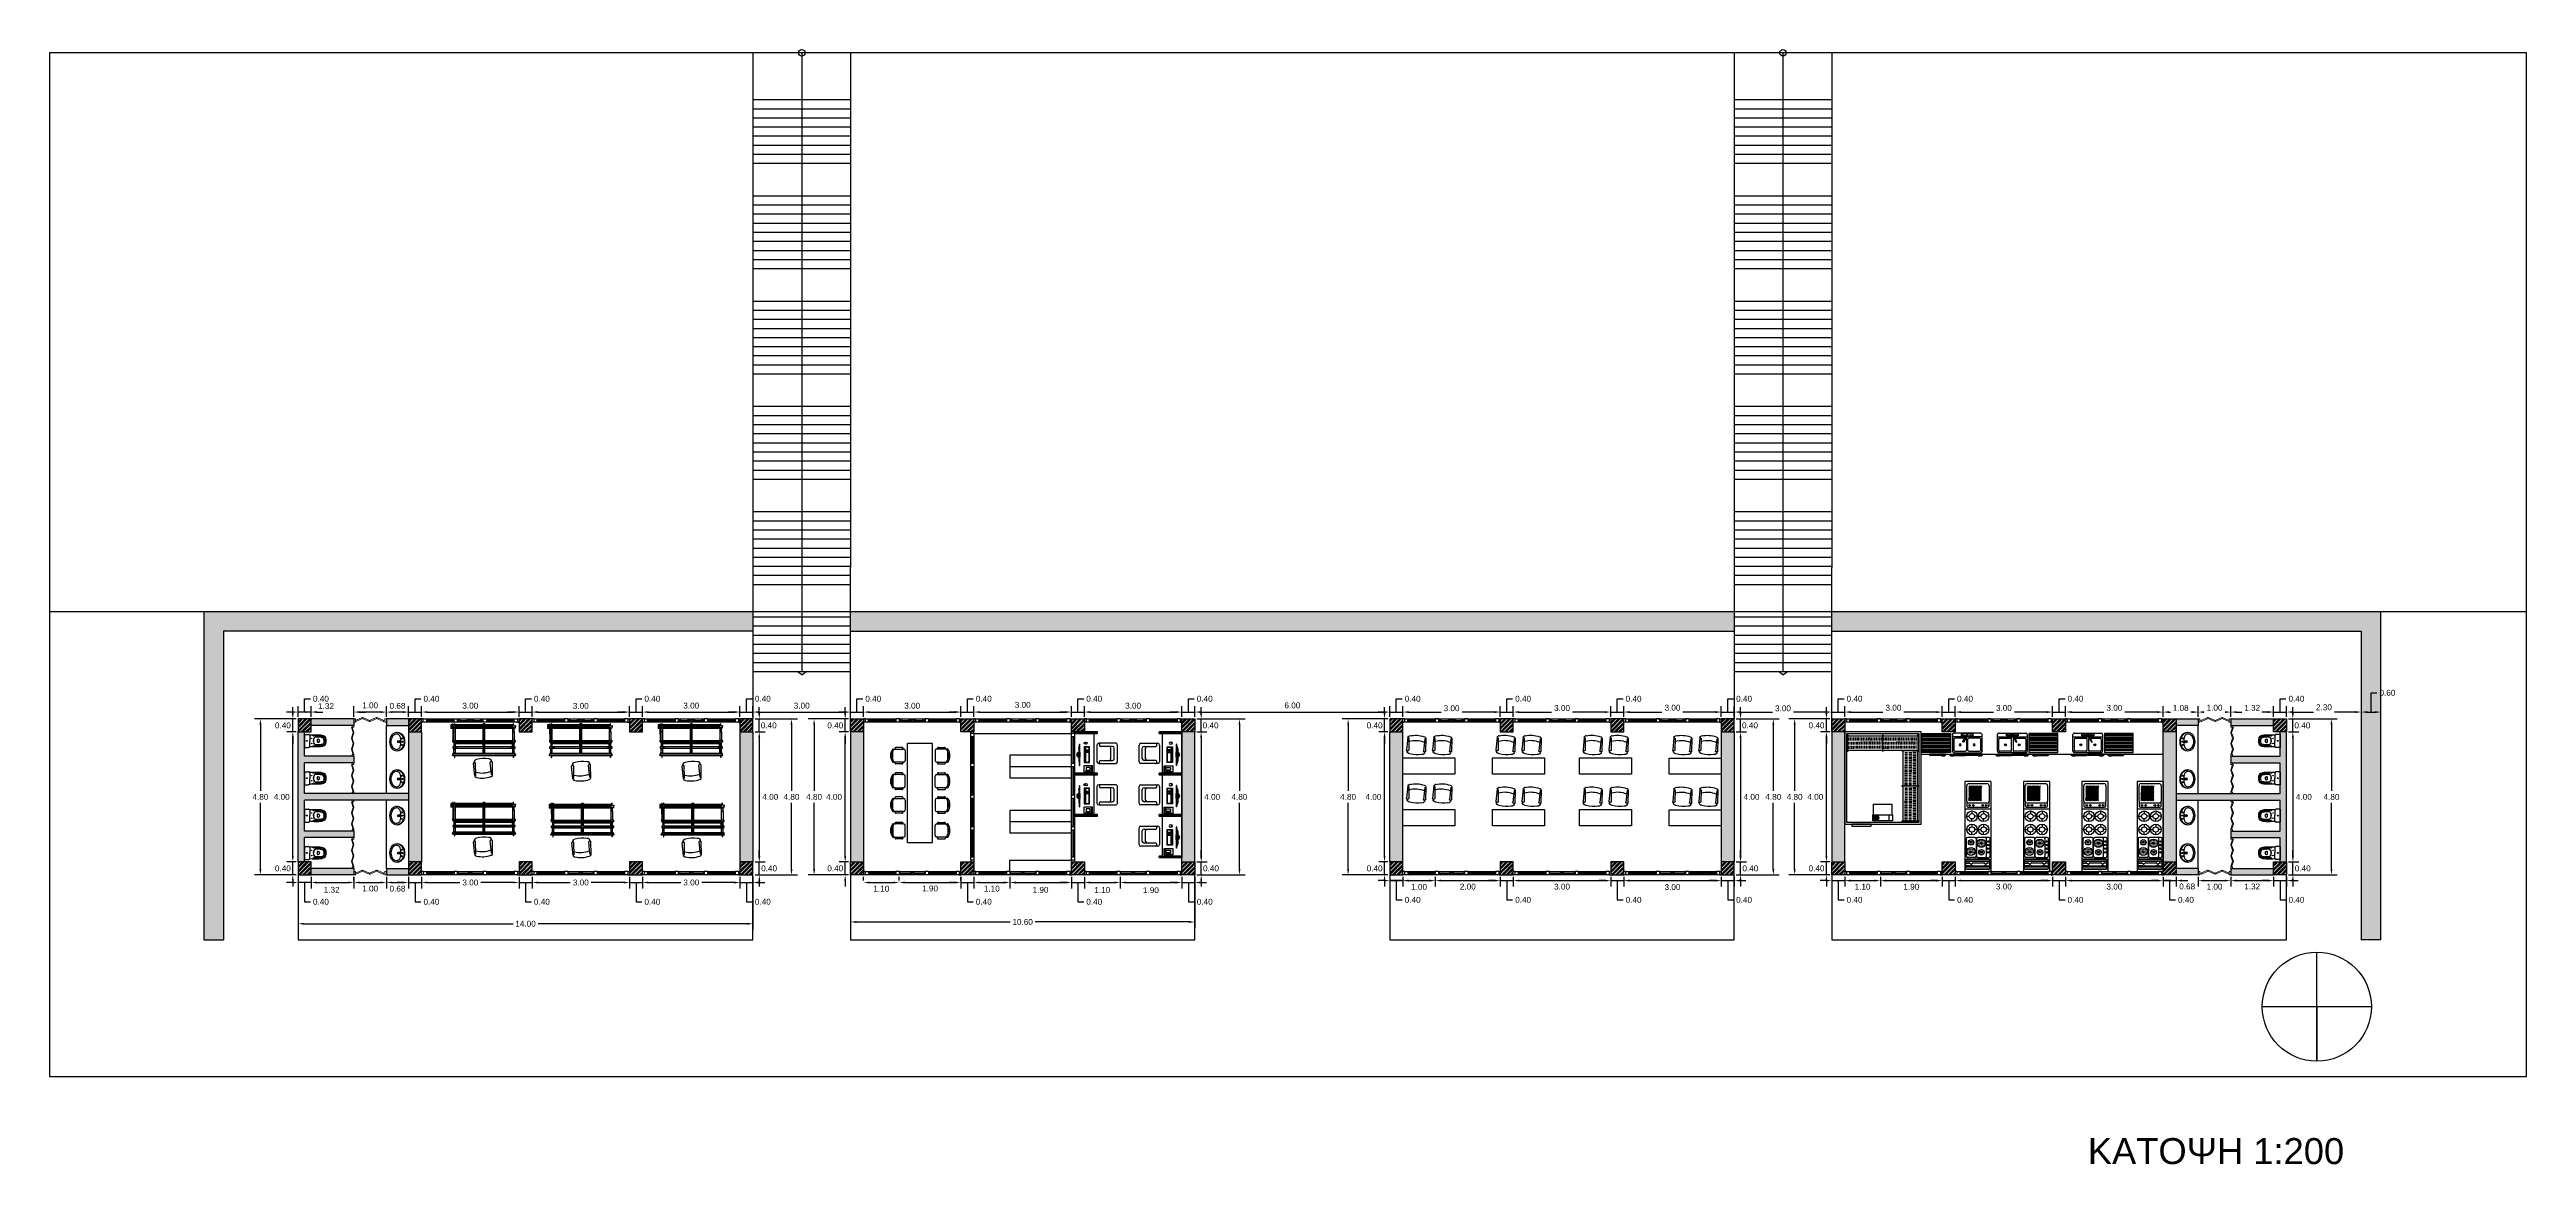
# Model space of a CAD drawing. Header units: millimetres. Extents: x 3409 to 3822, y 896 to 1108.
# Drawn here: x 3674.4 to 3750.6, y 1073.8 to 1108.1 of the extents above; entities that cross this region are included whole.
import ezdxf

# ---------------------------------------------------------------- set-up
doc = ezdxf.new("R2010")
doc.units = ezdxf.units.MM
for name, color, linetype in [('a-epipla', 8, 'Continuous'), ('a-toixoi', 5, 'Continuous'), ('diakekomenes', 9, 'Continuous'), ('DS_ST_quote 1_50', 7, 'Continuous'), ('edafos', 2, 'Continuous'), ('Layer1', 5, 'Continuous'), ('ypostilwmata', 232, 'Continuous')]:
    doc.layers.add(name, color=color, linetype=linetype)
doc.layers.add('a-portes', color=6, linetype='Continuous', lineweight=9)
doc.styles.get("Standard").update_dxf_attribs({"font": 'arial.ttf'})
doc.dimstyles.get("Standard").update_dxf_attribs({"dimtxt": 0.18, "dimasz": 0.18, "dimexe": 0.18, "dimexo": 0.0625, "dimgap": 0.09, "dimtad": 0, "dimtih": 1, "dimtoh": 1, "dimdec": 4, "dimzin": 0, "dimdsep": 46, "dimtxsty": 'Standard', "dimcen": 0.09, "dimadec": 0, "dimazin": 0, "dimtfac": 1, "dimtdec": 4, "dimtofl": 0, "dimtmove": 0, "dimatfit": 3, "dimfxl": 1, "dimtolj": 1, "dimtzin": 0, "dimarcsym": 0})

# ---------------------------------------------------------------- blocks, each defined once
blk = doc.blocks.new('poltrona5452')
at = {"layer": 'a-epipla'}
for p, q in [((345.215, 185.165), (345.221, 185.185)), ((345.215, 184.721), (345.221, 184.701)), ((345.267, 185.219), (345.654, 185.235)), ((345.267, 184.667), (345.654, 184.651)), ((345.282, 185.188), (345.282, 185.221)), ((345.282, 184.698), (345.282, 184.67)), ((345.283, 185.186), (345.654, 185.171)), ((345.283, 184.7), (345.654, 184.715)), ((345.673, 185.212), (345.673, 185.194)), ((345.673, 184.674), (345.673, 184.692))]:
    blk.add_line(p, q, dxfattribs=at)
for centre, major_axis, ratio, start_param, end_param in [((346.049, 184.943), (-0.865, 0), 0.958333, -0.270966, 0.270966), ((345.269, 185.171), (0.05, 0), 0.958333, 1.615134, 2.855011), ((345.269, 184.715), (0.05, 0), 0.958333, 3.428174, 4.668051), ((345.283, 185.188), (0.000865, 0.000865), 1, 2.356194, 3.880728), ((345.283, 184.698), (-0.000865, 0.000865), 1, -0.739135, 0.785398), ((346.093, 184.943), (0.752, 0), 0.958333, 2.820125, 3.463061), ((345.655, 185.217), (0.0192, 0), 0.958333, -0.253341, 1.602721), ((345.655, 185.189), (0.0192, 0), 0.958333, 4.680464, 6.536526), ((345.655, 184.697), (0.0192, 0), 0.958333, -0.253341, 1.602721), ((345.655, 184.669), (0.0192, 0), 0.958333, 4.680464, 6.536526), ((345.673, 185.13), (-0.0923, 0), 0.958333, 3.135407, 4.699897), ((345.673, 184.756), (0.0923, 0), 0.958333, -1.558304, 0.006186), ((344.735, 184.943), (-1.048, 0), 0.958333, 2.954833, 3.328352)]:
    blk.add_ellipse(centre, major_axis=major_axis, ratio=ratio, start_param=start_param, end_param=end_param, dxfattribs=at)
blk = doc.blocks.new('floor loom plan')
at = {"layer": 'a-epipla'}
for p, q in [((-32.4, 58.6), (-32.4, 57.9)), ((-29.4, 58.6), (-32.4, 58.6)), ((-29.4, 57.9), (-32.4, 57.9)), ((-29.4, 56.7), (-30.1, 56.7)), ((-30.1, 56.7), (-30.1, 3.3)), ((-29.4, 59.6), (-29.4, 58.6)), ((-28.6, 59.6), (-29.4, 59.6)), ((-29.4, 58.6), (-29.4, 57.9)), ((-29.4, 57.9), (-29.4, 56.9)), ((-28.6, 56.9), (-29.4, 56.9)), ((-29.4, 56.7), (-29.4, 56.9)), ((-29, 56.7), (-29.4, 56.7)), ((-29, 56.7), (-29, -53.6)), ((-28.6, 56.7), (-29, 56.7)), ((-28.6, 59.6), (-28.6, 62)), ((-28.6, 62), (-28.4, 62)), ((-28.6, 59.6), (-28.6, 56.9)), ((-28.6, 56.7), (-28.6, 56.9)), ((-26.6, 56.7), (-28.6, 56.7)), ((-28.4, 62.6), (-28.4, 62)), ((-27.4, 62.6), (-28.4, 62.6)), ((-27.4, 62), (-28.4, 62)), ((-27.4, 62), (-27.4, 62.6)), ((-24.5, 62), (-27.4, 62)), ((-26.6, 56.7), (-26.6, -53.6)), ((-24.5, 56.7), (-26.6, 56.7)), ((-24.5, 59.6), (-24.5, 62)), ((-24.5, 59.6), (-24.5, 56.9)), ((-23.9, 59.6), (-24.5, 59.6)), ((-23.9, 56.9), (-24.5, 56.9)), ((-24.5, 56.7), (-24.5, 56.9)), ((-24.1, 56.7), (-24.5, 56.7)), ((-24.1, 56.7), (-23.1, 56.7)), ((-24.1, 56.7), (-24.1, -53.6)), ((-17.2, 59.6), (-23.9, 59.6)), ((-23.9, 56.9), (-23.9, 59.6)), ((-17.2, 56.9), (-23.9, 56.9)), ((-23.1, 56.7), (-23.1, 3.3)), ((-17.2, 56.9), (-17.2, 59.6)), ((-17.2, 59.6), (0.1, 59.6)), ((0.1, 56.9), (-17.2, 56.9)), ((-0.4, 56.1), (-0.4, 56)), ((-0.4, 56.1), (-0.4, 56.1)), ((-0.3, 56.1), (-0.4, 56.1)), ((-0.4, 56), (-0.4, 55.9)), ((-0.4, 56), (-0.4, 56)), ((-0.4, 55.9), (-0.4, 55.8)), ((-0.4, 55.9), (-0.4, 55.9)), ((-0.4, 55.8), (-0.4, 55.8)), ((-0.4, 55.8), (-0.4, 55.7)), ((-0.4, 55.7), (-0.4, 55.6)), ((-0.4, 55.7), (-0.4, 55.7)), ((-0.4, 55.6), (-0.3, 55.6)), ((0.1, 56.1), (-0.3, 56.1)), ((0.1, 55.6), (-0.3, 55.6)), ((2.6, 62.1), (0.1, 62.1)), ((0.1, 59.6), (0.1, 62.1)), ((0.1, 59.6), (0.1, 56.9)), ((0.1, 56.1), (0.1, 56.9)), ((0.1, 55.6), (0.1, 56.1)), ((0.1, 50.4), (0.1, 55.6)), ((0.1, 50.4), (0.1, 50.4)), ((0.1, 3.3), (0.1, 50.4)), ((0.1, -46.7), (0.1, 50.4)), ((2.6, 62.1), (2.6, 59.6)), ((2.8, 59.6), (2.6, 59.6)), ((2.6, 56.9), (2.6, 59.6)), ((2.6, 56.9), (2.8, 56.9)), ((2.6, 56.8), (2.6, 56.9)), ((2.7, 56.8), (2.6, 56.8)), ((2.6, 56.7), (2.6, 56.8)), ((2.7, 56.7), (2.6, 56.7)), ((2.6, 56.7), (2.6, 50.4)), ((2.6, 50.4), (2.6, 50.4)), ((2.6, -46.7), (2.6, 50.4)), ((2.6, -46.7), (2.6, 50.4)), ((2.8, 56.8), (2.7, 56.8)), ((2.7, 56.7), (2.7, 56.8)), ((2.8, 56.7), (2.7, 56.7)), ((2.8, 59.6), (2.8, 60.6)), ((4.3, 60.6), (2.8, 60.6)), ((4.3, 59.6), (2.8, 59.6)), ((2.8, 56.8), (2.8, 56.9)), ((4.3, 56.9), (2.8, 56.9)), ((2.8, 56.7), (2.8, 56.8)), ((3.6, 56.8), (2.8, 56.8)), ((2.8, 56.8), (2.8, 56.8)), ((3.6, 56.7), (2.8, 56.7)), ((3.6, 56.7), (3.6, 56.8)), ((4.3, 56.8), (3.6, 56.8)), ((3.6, -53.6), (3.6, 56.7)), ((4.4, 56.7), (3.6, 56.7)), ((4.3, 59.6), (4.3, 60.6)), ((11.7, 59.6), (4.3, 59.6)), ((4.3, 56.9), (11.7, 56.9)), ((4.3, 56.8), (4.3, 56.9)), ((4.4, 56.8), (4.3, 56.8)), ((4.4, 56.8), (5.1, 56.8)), ((4.4, 56.8), (4.4, 56.8)), ((4.5, 56.8), (4.4, 56.8)), ((4.4, 56.7), (4.5, 56.7)), ((4.4, 56.7), (4.4, 56.1)), ((4.4, 56.1), (5, 56.1)), ((4.5, 56.7), (4.5, 56.8)), ((5, -53.6), (5, 56.1)), ((5, 56.1), (5.1, 56.1)), ((5.1, 56.8), (7.4, 56.8)), ((5.1, 56.8), (5.1, 56.1)), ((5.1, 56.1), (5.3, 56.1)), ((5.3, 56), (5.2, 56)), ((5.2, 56), (5.2, 55.9)), ((5.2, 55.9), (5.2, 55.8)), ((5.2, 55.9), (5.2, 55.9)), ((5.2, 55.8), (5.2, 55.8)), ((5.2, 55.8), (5.3, 55.7)), ((5.3, 56.1), (5.3, 56.1)), ((5.3, 56.1), (5.3, 56)), ((5.3, 56.1), (7.4, 56.1)), ((5.3, 55.7), (5.3, 55.7)), ((5.3, 55.7), (5.3, 55.6)), ((5.3, 55.6), (5.3, 55.6)), ((5.3, 55.6), (5.6, 55.6)), ((5.6, 55.6), (8.3, 55.6)), ((5.6, 3.3), (5.6, 55.6)), ((7.4, 56.8), (7.4, 56.1)), ((11.7, 56.8), (7.4, 56.8)), ((7.4, 56.1), (8.3, 56.1)), ((8.3, 56.1), (8.2, 56)), ((8.2, 56), (8.2, 55.9)), ((8.2, 56), (8.2, 56)), ((8.2, 55.9), (8.2, 55.8)), ((8.2, 55.9), (8.2, 55.9)), ((8.2, 55.8), (8.2, 55.7)), ((8.2, 55.8), (8.2, 55.8)), ((8.2, 55.7), (8.3, 55.7)), ((8.3, 56.1), (8.3, 56.1)), ((8.3, 56.1), (8.3, 56.1)), ((8.4, 56), (8.3, 56.1)), ((8.3, 56.1), (8.3, 56.1)), ((11.7, 56.1), (8.3, 56.1)), ((8.3, 55.7), (8.4, 55.7)), ((8.3, 55.6), (8.3, 55.7)), ((8.3, 55.7), (8.3, 55.6)), ((8.3, 55.6), (8.3, 55.6)), ((8.3, 55.6), (8.3, 55.6)), ((8.4, 56), (8.4, 56)), ((8.4, 55.9), (8.4, 56)), ((8.4, 55.9), (8.4, 55.9)), ((8.4, 55.8), (8.4, 55.9)), ((8.4, 55.8), (8.4, 55.8)), ((8.4, 55.7), (8.4, 55.8)), ((11.9, 60.3), (11.7, 60.3)), ((11.7, 59.6), (11.7, 60.3)), ((11.7, 59.6), (11.9, 59.6)), ((11.7, 56.8), (11.7, 56.9)), ((11.7, 56.9), (11.9, 56.9)), ((11.7, 56.1), (11.7, 56.8)), ((11.7, 54.3), (11.7, 56.1)), ((11.7, 54.3), (11.8, 54.3)), ((11.9, 54.3), (11.7, 54.3)), ((11.7, 54.3), (11.7, 54.3)), ((11.7, 54.3), (11.7, 54.3)), ((11.7, 54.3), (11.7, 54.3)), ((11.7, 3.3), (11.7, 54.3)), ((11.8, 54.3), (11.9, 54.3)), ((14.4, 61.8), (11.9, 61.8)), ((11.9, 61.8), (11.9, 60.3)), ((11.9, 60.3), (11.9, 59.6)), ((11.9, 59.6), (11.9, 56.9)), ((11.9, 56.9), (11.9, 54.3)), ((11.9, 54.3), (11.9, 54.3)), ((11.9, 54.3), (11.9, 54.3)), ((11.9, 54.3), (11.9, -51.2)), ((12.7, 55.8), (12.7, 56.7)), ((12.7, 56.7), (12.8, 56.7)), ((12.7, 55.8), (12.8, 55.8)), ((12.7, 54.3), (12.7, 55.8)), ((12.8, 54.3), (12.7, 54.3)), ((12.7, 53.7), (12.7, 54.3)), ((13.6, 53.7), (12.7, 53.7)), ((12.8, 56.7), (12.8, 56.6)), ((12.8, 56.7), (13.5, 56.7)), ((13.5, 56.6), (12.8, 56.6)), ((12.8, 55.8), (12.8, 56.6)), ((12.8, 55.8), (12.8, 54.3)), ((12.8, 53.8), (12.8, 54.3)), ((12.8, 53.8), (13.5, 53.8)), ((13.5, 56.7), (13.5, 56.6)), ((13.5, 56.7), (13.6, 56.7)), ((13.5, 56.6), (13.5, 55.8)), ((13.5, 55.8), (13.6, 55.8)), ((13.5, 55.8), (13.5, 54.3)), ((13.6, 54.3), (13.5, 54.3)), ((13.5, 53.8), (13.5, 54.3)), ((13.6, 56.7), (13.6, 55.8)), ((13.6, 55.8), (13.6, 54.3)), ((13.6, 54.3), (13.6, 53.7)), ((14.4, 60.3), (14.4, 61.8)), ((14.7, 60.3), (14.4, 60.3)), ((14.4, 59.6), (14.4, 60.3)), ((14.4, 59.6), (14.7, 59.6)), ((14.4, 58.7), (14.4, 59.6)), ((14.4, 58.7), (14.5, 58.7)), ((14.4, 57.7), (14.4, 58.7)), ((14.5, 57.7), (14.4, 57.7)), ((14.4, 56.9), (14.4, 57.7)), ((14.4, 56.9), (14.7, 56.9)), ((14.4, 54.3), (14.4, 56.9)), ((14.7, 54.3), (14.4, 54.3)), ((14.4, 54.3), (14.5, 54.3)), ((14.4, 54.3), (14.4, 54.3)), ((14.4, -51.2), (14.4, 54.3)), ((14.4, 54.3), (14.4, 54.3)), ((14.5, 58.7), (14.5, 57.7)), ((14.5, 58.7), (14.7, 58.7)), ((14.7, 57.7), (14.5, 57.7)), ((14.5, 54.3), (14.6, 54.3)), ((14.6, 54.3), (14.7, 54.3)), ((14.6, 54.3), (14.6, 54.3)), ((14.7, 59.6), (14.7, 60.3)), ((16.8, 59.6), (14.7, 59.6)), ((14.7, 58.7), (14.7, 57.7)), ((14.7, 56.9), (16.8, 56.9)), ((14.7, 56.8), (14.7, 56.9)), ((24.9, 56.8), (14.7, 56.8)), ((14.7, 56.1), (14.7, 56.8)), ((14.7, 56.1), (24.9, 56.1)), ((14.7, 54.3), (14.7, 56.1)), ((14.7, 54.3), (14.7, 54.3)), ((14.7, 3.3), (14.7, 54.3)), ((15.6, 58.7), (15.6, 57.7)), ((15.6, 58.7), (15.8, 58.7)), ((15.8, 57.7), (15.6, 57.7)), ((15.8, 58.7), (16, 58.7)), ((15.8, 58.7), (15.8, 57.7)), ((16, 57.7), (15.8, 57.7)), ((16, 57.7), (16, 58.7)), ((16.8, 56.9), (16.8, 59.6)), ((23.1, 59.6), (16.8, 59.6)), ((23.1, 56.9), (16.8, 56.9)), ((23.1, 56.9), (23.1, 59.6)), ((24.2, 59.6), (23.1, 59.6)), ((24.2, 56.9), (23.1, 56.9)), ((24.2, 59.6), (24.9, 59.6)), ((24.2, 56.9), (24.2, 59.6)), ((24.2, 56.9), (24.9, 56.9)), ((24.9, 61.6), (24.9, 59.6)), ((25.6, 61.6), (24.9, 61.6)), ((24.9, 59.6), (24.9, 56.9)), ((24.9, 56.9), (24.9, 56.8)), ((24.9, 56.8), (24.9, 56.1)), ((24.9, 56.1), (24.9, -53.7)), ((25.6, 61.6), (25.6, -58.5)), ((27.4, 61.6), (25.6, 61.6)), ((28.4, 62.6), (27.4, 62.6)), ((27.4, 62.6), (27.4, 61.6)), ((28.4, 61.6), (27.4, 61.6)), ((28.4, 62.6), (28.4, 61.6)), ((28.6, 61.6), (28.4, 61.6)), ((28.6, 61.6), (28.6, -58.5)), ((29.4, 61.6), (28.6, 61.6)), ((29.4, 61.6), (29.4, 58.6)), ((29.4, 57.9), (29.4, 58.6)), ((29.4, 58.6), (32.4, 58.6)), ((29.4, 57.9), (32.4, 57.9)), ((29.4, 57.9), (29.4, -54.7)), ((32.4, 58.6), (32.4, 57.9)), ((-32.2, 3.3), (-32.2, 2.6)), ((-32.2, 3.3), (-30.1, 3.3)), ((-32.2, 2.6), (-30.1, 2.6)), ((-32.2, 1.7), (-32.2, 2.4)), ((-32.2, 2.4), (-32.1, 2.4)), ((-32.1, 1.7), (-32.2, 1.7)), ((-32.2, 1.4), (-32.2, 0.7)), ((-32.2, 1.4), (-30.1, 1.4)), ((-32.2, 0.7), (-30.1, 0.7)), ((-32.2, -0.3), (-32.2, 0.4)), ((-32.2, 0.4), (-32.1, 0.4)), ((-30.1, 2.4), (-32.1, 2.4)), ((-32.1, 2.4), (-32.1, 1.7)), ((-30.1, 1.7), (-32.1, 1.7)), ((-30.1, 0.4), (-32.1, 0.4)), ((-32.1, 0.4), (-32.1, -0.3)), ((-30.1, 3.3), (-30.1, 2.6)), ((-30.1, 2.6), (-30.1, 2.4)), ((-30.1, 2.4), (-30.1, 1.7)), ((-30.1, 1.7), (-30.1, 1.4)), ((-30.1, 1.4), (-30.1, 0.7)), ((-30.1, 0.7), (-30.1, 0.4)), ((-30.1, 0.4), (-30.1, -0.3)), ((0.1, 3.3), (-23.1, 3.3)), ((-23.1, 3.3), (-23.1, 2.6)), ((0.1, 2.6), (-23.1, 2.6)), ((-23.1, 2.6), (-23.1, 2.4)), ((0.1, 2.4), (-23.1, 2.4)), ((-23.1, 2.4), (-23.1, 1.7)), ((0.1, 1.7), (-23.1, 1.7)), ((-23.1, 1.7), (-23.1, 1.4)), ((0.1, 1.4), (-23.1, 1.4)), ((-23.1, 1.4), (-23.1, 0.7)), ((0.1, 0.7), (-23.1, 0.7)), ((-23.1, 0.7), (-23.1, 0.4)), ((0.1, 0.4), (-23.1, 0.4)), ((-23.1, 0.4), (-23.1, -0.3)), ((0.1, 2.6), (0.1, 3.3)), ((0.1, 2.4), (0.1, 2.6)), ((0.1, 1.7), (0.1, 2.4)), ((0.1, 1.4), (0.1, 1.7)), ((0.1, 0.7), (0.1, 1.4)), ((0.1, 0.4), (0.1, 0.7)), ((0.1, -0.3), (0.1, 0.4)), ((11.7, 3.3), (5.6, 3.3)), ((5.6, 2.6), (5.6, 3.3)), ((11.7, 2.6), (5.6, 2.6)), ((5.6, 2.4), (5.6, 2.6)), ((11.7, 2.4), (5.6, 2.4)), ((5.6, 1.7), (5.6, 2.4)), ((11.7, 1.7), (5.6, 1.7)), ((5.6, 1.4), (5.6, 1.7)), ((11.7, 1.4), (5.6, 1.4)), ((5.6, 0.7), (5.6, 1.4)), ((11.7, 0.7), (5.6, 0.7)), ((5.6, 0.4), (5.6, 0.7)), ((11.7, 0.4), (5.6, 0.4)), ((5.6, -0.3), (5.6, 0.4)), ((11.7, 3.3), (11.7, 2.6)), ((11.7, 2.6), (11.7, 2.4)), ((11.7, 2.4), (11.7, 1.7)), ((11.7, 1.4), (11.7, 1.7)), ((11.7, 1.4), (11.7, 0.7)), ((11.7, 0.7), (11.7, 0.4)), ((11.7, 0.4), (11.7, -0.3)), ((24.1, 3.3), (14.7, 3.3)), ((14.7, 3.3), (14.7, 2.6)), ((24.1, 2.6), (14.7, 2.6)), ((14.7, 2.6), (14.7, 2.4)), ((14.7, 2.4), (14.7, 1.7)), ((14.7, 2.4), (24.1, 2.4)), ((24.1, 1.7), (14.7, 1.7)), ((14.7, 1.4), (14.7, 1.7)), ((24.1, 1.4), (14.7, 1.4)), ((14.7, 1.4), (14.7, 0.7)), ((24.1, 0.7), (14.7, 0.7)), ((14.7, 0.7), (14.7, 0.4)), ((14.7, 0.4), (14.7, -0.3)), ((14.7, 0.4), (24.1, 0.4)), ((24.1, 3.3), (24.1, 2.6)), ((24.2, 3.3), (24.1, 3.3)), ((24.1, 2.6), (24.2, 2.6)), ((24.1, 2.4), (24.1, 1.7)), ((24.1, 1.4), (24.1, 0.7)), ((24.2, 1.4), (24.1, 1.4)), ((24.1, 0.7), (24.2, 0.7)), ((24.1, 0.4), (24.1, -0.3)), ((24.2, 2.6), (24.2, 3.3)), ((24.2, 0.7), (24.2, 1.4)), ((-32.1, -0.3), (-32.2, -0.3)), ((-30.1, -0.3), (-32.1, -0.3)), ((-30.1, -0.3), (-30.1, -53.6)), ((0.1, -0.3), (-23.1, -0.3)), ((-23.1, -0.3), (-23.1, -53.6)), ((0.1, -46.7), (0.1, -0.3)), ((0.1, -46.7), (0.1, -46.7)), ((0.1, -53.7), (0.1, -46.7)), ((2.6, -46.7), (2.6, -46.7)), ((2.6, -46.7), (2.6, -53.6)), ((11.7, -0.3), (5.6, -0.3)), ((5.6, -53.6), (5.6, -0.3)), ((11.7, -51.2), (11.7, -0.3)), ((24.1, -0.3), (14.7, -0.3)), ((14.7, -51.2), (14.7, -0.3)), ((-32.4, -54.7), (-32.4, -55.5)), ((-32.4, -54.7), (-29.4, -54.7)), ((-29.4, -55.5), (-32.4, -55.5)), ((-31.9, -58.3), (-32, -58.4)), ((-32, -58.4), (-32, -58.5)), ((-32, -58.5), (-32, -58.6)), ((-32, -58.6), (-32, -58.7)), ((-32, -58.7), (-32, -58.9)), ((-32, -58.9), (-32, -59)), ((-32, -59), (-32, -59.1)), ((-32, -59.1), (-31.9, -59.2)), ((-31.8, -58.3), (-31.9, -58.2)), ((-31.9, -58.2), (-31.9, -58.3)), ((-31.9, -58.2), (-30.1, -58.2)), ((-31.9, -58.3), (-31.9, -58.3)), ((-31.9, -59.2), (-31.9, -59.2)), ((-31.9, -59.2), (-31.8, -59.2)), ((-31.7, -58.4), (-31.8, -58.3)), ((-31.8, -58.3), (-31.8, -58.3)), ((-31.8, -59.2), (-31.7, -59.1)), ((-31.8, -59.2), (-31.8, -59.2)), ((-31.8, -59.2), (-31.8, -59.2)), ((-31.8, -59.2), (-30.1, -59.2)), ((-31.7, -58.5), (-31.7, -58.4)), ((-31.7, -58.6), (-31.7, -58.5)), ((-31.7, -58.7), (-31.7, -58.6)), ((-31.7, -58.9), (-31.7, -58.7)), ((-31.7, -59), (-31.7, -58.9)), ((-31.7, -59.1), (-31.7, -59)), ((-30.1, -53.6), (-29.4, -53.6)), ((-29, -56.6), (-30.1, -56.6)), ((-30.1, -56.6), (-30.1, -58.2)), ((-30.1, -58.2), (-29.8, -58.2)), ((-30.1, -59.2), (-30.1, -62.6)), ((-30.1, -59.2), (-29.7, -59.2)), ((-30.1, -62.6), (-29, -62.6)), ((-29.8, -58.1), (-29.7, -58)), ((-29.8, -58.2), (-29.8, -58.1)), ((-29.8, -58.2), (-29.3, -58.2)), ((-29.7, -58), (-29.6, -57.9)), ((-29.7, -59.3), (-29.7, -59.2)), ((-29.7, -59.2), (-29.4, -59.2)), ((-29.6, -59.3), (-29.7, -59.3)), ((-29.6, -57.9), (-29.5, -57.9)), ((-29.5, -59.4), (-29.6, -59.3)), ((-29.5, -57.9), (-29.4, -58)), ((-29.5, -57.9), (-29.5, -57.9)), ((-29.5, -59.3), (-29.5, -59.4)), ((-29.4, -59.3), (-29.5, -59.3)), ((-29.4, -53.7), (-29.4, -53.6)), ((-29.4, -53.6), (-29, -53.6)), ((-29.4, -53.7), (-29.4, -54.7)), ((-28.6, -53.7), (-29.4, -53.7)), ((-29.4, -54.7), (-29.4, -55.5)), ((-29.4, -55.5), (-29.4, -56.5)), ((-28.6, -56.5), (-29.4, -56.5)), ((-29.4, -58), (-29.3, -58.1)), ((-29.3, -59.1), (-29.4, -59.2)), ((-29.4, -59.2), (-29.4, -59.3)), ((-29.3, -58.1), (-29.3, -58.2)), ((-29.3, -58.2), (-29.3, -58.4)), ((-29.3, -58.2), (-29.3, -58.2)), ((-29.3, -58.4), (-29.3, -58.6)), ((-29.3, -58.6), (-29.3, -58.8)), ((-29.3, -58.8), (-29.3, -59)), ((-29.3, -59), (-29.3, -59.1)), ((-29, -53.6), (-28.6, -53.6)), ((-29, -56.6), (-29, -62.6)), ((-28.4, -56.6), (-29, -56.6)), ((-29, -62.6), (-26.6, -62.6)), ((-28.6, -53.6), (-26.6, -53.6)), ((-28.6, -53.7), (-28.6, -53.6)), ((-28.6, -53.7), (-28.6, -56.5)), ((-28.6, -56.5), (-28.6, -56.5)), ((-28.6, -56.5), (-28.4, -56.5)), ((-28.5, -58.4), (-28.4, -58.2)), ((-28.5, -58.6), (-28.5, -58.4)), ((-28.5, -58.8), (-28.5, -58.6)), ((-28.4, -59), (-28.5, -58.8)), ((-28.4, -56.5), (-28.4, -56.6)), ((-28.4, -56.5), (-27.4, -56.5)), ((-27.4, -56.6), (-28.4, -56.6)), ((-28.4, -58.2), (-28.3, -58.1)), ((-28.3, -59.1), (-28.4, -59)), ((-28.3, -58.1), (-28.1, -58)), ((-28.1, -59.3), (-28.3, -59.1)), ((-28.1, -58), (-28, -57.9)), ((-28, -59.3), (-28.1, -59.3)), ((-28, -57.9), (-27.8, -57.9)), ((-27.8, -59.4), (-28, -59.3)), ((-27.8, -58.2), (-27.9, -58.4)), ((-27.9, -58.6), (-27.9, -58.4)), ((-27.9, -58.6), (-27.9, -58.8)), ((-27.9, -58.8), (-27.8, -59)), ((-27.8, -57.9), (-27.6, -57.9)), ((-27.6, -58.1), (-27.8, -58.2)), ((-27.8, -59), (-27.5, -59.1)), ((-27.6, -59.3), (-27.8, -59.4)), ((-27.6, -57.9), (-27.5, -58)), ((-27.5, -58.1), (-27.6, -58.1)), ((-27.6, -58.1), (-27.4, -58.1)), ((-27.5, -59.3), (-27.6, -59.3)), ((-27.4, -58), (-27.5, -58.1)), ((-27.5, -58), (-27.4, -58)), ((-27.4, -59.2), (-27.5, -59.1)), ((-27.5, -59.1), (-27.5, -59.1)), ((-27.5, -59.1), (-27.4, -59.1)), ((-27.4, -59.2), (-27.5, -59.3)), ((-27.4, -56.5), (-27.4, -56.6)), ((-27.4, -56.5), (-24.5, -56.5)), ((-26.6, -56.6), (-27.4, -56.6)), ((-27.4, -58), (-27.4, -58.1)), ((-27.4, -58), (-27.4, -58)), ((-27.4, -58), (-27.3, -58.1)), ((-27.4, -58.1), (-27.3, -58.1)), ((-27.4, -59.1), (-27.4, -59.2)), ((-27.3, -59.1), (-27.4, -59.2)), ((-27.4, -59.1), (-27.3, -59.1)), ((-27.4, -59.2), (-27.4, -59.2)), ((-27.3, -58.1), (-27.3, -58.1)), ((-27.3, -58.1), (-27.2, -58.2)), ((-27.2, -59), (-27.3, -59.1)), ((-27.3, -59.1), (-27.3, -59.1)), ((-27.2, -58.2), (-27.1, -58.4)), ((-27.1, -58.8), (-27.2, -59)), ((-27.1, -58.4), (-27.1, -58.6)), ((-27.1, -58.6), (-27.1, -58.8)), ((-26.6, -53.6), (-24.5, -53.6)), ((-26.6, -56.6), (-26.6, -62.6)), ((-24.1, -56.6), (-26.6, -56.6)), ((-26.6, -62.6), (-24.1, -62.6)), ((-26, -58.4), (-25.9, -58.2)), ((-26, -58.6), (-26, -58.4)), ((-26, -58.8), (-26, -58.6)), ((-25.9, -59), (-26, -58.8)), ((-25.9, -58.2), (-25.8, -58.1)), ((-25.8, -59.1), (-25.9, -59)), ((-25.8, -58.1), (-25.7, -58)), ((-25.8, -58.1), (-25.8, -58.1)), ((-25.8, -58.1), (-25.6, -58.1)), ((-25.7, -59.2), (-25.8, -59.1)), ((-25.8, -59.1), (-25.8, -59.1)), ((-25.8, -59.1), (-25.5, -59.1)), ((-25.7, -58), (-25.5, -57.9)), ((-25.6, -58.1), (-25.7, -58)), ((-25.7, -58), (-25.7, -58)), ((-25.7, -59.2), (-25.6, -59.1)), ((-25.7, -59.3), (-25.7, -59.2)), ((-25.5, -59.3), (-25.7, -59.3)), ((-25.4, -58.2), (-25.6, -58.1)), ((-25.6, -58.1), (-25.6, -58.1)), ((-25.5, -59.1), (-25.6, -59.1)), ((-25.5, -57.9), (-25.3, -57.9)), ((-25.5, -59.1), (-25.4, -59)), ((-25.3, -59.4), (-25.5, -59.3)), ((-25.2, -58.4), (-25.4, -58.2)), ((-25.4, -59), (-25.2, -58.8)), ((-25.3, -57.9), (-25.1, -57.9)), ((-25.1, -59.3), (-25.3, -59.4)), ((-25.2, -58.4), (-25.2, -58.6)), ((-25.2, -58.8), (-25.2, -58.6)), ((-25.1, -57.9), (-25, -58)), ((-25, -59.3), (-25.1, -59.3)), ((-25, -58), (-24.8, -58.1)), ((-24.8, -59.1), (-25, -59.3)), ((-24.8, -58.1), (-24.7, -58.2)), ((-24.7, -59), (-24.8, -59.1)), ((-24.7, -58.2), (-24.7, -58.4)), ((-24.7, -58.4), (-24.6, -58.6)), ((-24.6, -58.6), (-24.7, -58.8)), ((-24.7, -58.8), (-24.7, -59)), ((-24.5, -53.7), (-24.5, -53.6)), ((-24.5, -53.6), (-24.1, -53.6)), ((-24.5, -53.7), (-24.5, -56.5)), ((-23.9, -53.7), (-24.5, -53.7)), ((-24.5, -56.5), (-24.5, -56.5)), ((-23.9, -56.5), (-24.5, -56.5)), ((-24.1, -53.6), (-23.1, -53.6)), ((-23.1, -56.6), (-24.1, -56.6)), ((-24.1, -56.6), (-24.1, -62.6)), ((-24.1, -62.6), (-23.1, -62.6)), ((-23.9, -53.7), (-23.9, -56.5)), ((-17.2, -53.7), (-23.9, -53.7)), ((-17.2, -56.5), (-23.9, -56.5)), ((-23.8, -58.2), (-23.9, -58.4)), ((-23.9, -58.4), (-23.9, -58.6)), ((-23.9, -58.6), (-23.9, -58.8)), ((-23.9, -58.8), (-23.8, -59)), ((-23.7, -58), (-23.8, -58.1)), ((-23.8, -58.1), (-23.8, -58.2)), ((-23.8, -59), (-23.8, -59.1)), ((-23.8, -59.1), (-23.7, -59.3)), ((-23.6, -57.9), (-23.7, -58)), ((-23.7, -59.3), (-23.6, -59.3)), ((-23.6, -57.9), (-23.6, -57.9)), ((-23.5, -57.9), (-23.6, -57.9)), ((-23.6, -59.4), (-23.5, -59.3)), ((-23.6, -59.3), (-23.6, -59.4)), ((-23.4, -58), (-23.5, -57.9)), ((-23.5, -59.3), (-23.4, -59.3)), ((-23.4, -58.1), (-23.4, -58)), ((-23.3, -58.2), (-23.4, -58.1)), ((-23.4, -59.1), (-23.3, -59)), ((-23.4, -59.3), (-23.4, -59.1)), ((-23.3, -58.4), (-23.3, -58.2)), ((-23.3, -58.6), (-23.3, -58.4)), ((-23.3, -58.8), (-23.3, -58.6)), ((-23.3, -59), (-23.3, -58.8)), ((-23.1, -56.6), (-23.1, -58)), ((-23.1, -58), (-0.4, -57.5)), ((-23.1, -58), (-23.1, -59)), ((-23.1, -59), (-0.4, -58.5)), ((-23.1, -59), (-23.1, -62.6)), ((-17.2, -53.7), (-17.2, -56.5)), ((0.1, -53.7), (-17.2, -53.7)), ((0.1, -56.5), (-17.2, -56.5)), ((0.1, -56.7), (-0.4, -56.7)), ((-0.4, -56.7), (-0.4, -57.5)), ((-0.4, -58.5), (-0.4, -57.5)), ((-0.4, -59.4), (-0.4, -58.5)), ((0.1, -59.4), (-0.4, -59.4)), ((0.1, -56.5), (0.1, -53.7)), ((0.1, -56.7), (0.1, -56.5)), ((0.1, -58.5), (0.1, -56.7)), ((0.1, -58.5), (1.9, -58.5)), ((1.9, -58.5), (0.1, -58.5)), ((0.1, -59.4), (0.1, -58.5)), ((0.1, -58.5), (0.1, -58.5)), ((2.6, -58.5), (1.9, -58.5)), ((2.6, -53.6), (2.8, -53.6)), ((2.6, -53.7), (2.6, -53.6)), ((2.6, -56.5), (2.6, -53.7)), ((2.8, -53.7), (2.6, -53.7)), ((2.6, -56.5), (2.8, -56.5)), ((2.6, -58.5), (2.6, -56.5)), ((2.8, -53.6), (2.8, -53.7)), ((3.6, -53.6), (2.8, -53.6)), ((4.3, -53.7), (2.8, -53.7)), ((2.8, -56.5), (2.8, -57.5)), ((2.8, -56.5), (4.3, -56.5)), ((4.3, -57.5), (2.8, -57.5)), ((4.3, -53.6), (3.6, -53.6)), ((4.3, -53.6), (4.3, -53.7)), ((4.3, -53.6), (5, -53.6)), ((11.7, -53.7), (4.3, -53.7)), ((4.3, -56.5), (11.7, -56.5)), ((4.3, -56.5), (4.3, -57.5)), ((5, -53.6), (5.6, -53.6)), ((11.7, -53.7), (11.7, -51.2)), ((11.9, -51.2), (11.7, -51.2)), ((11.7, -51.2), (11.7, -51.2)), ((11.7, -51.2), (11.7, -51.2)), ((11.7, -51.2), (11.7, -51.2)), ((11.7, -51.2), (11.8, -51.2)), ((11.9, -53.7), (11.7, -53.7)), ((11.7, -57.2), (11.7, -56.5)), ((11.7, -56.5), (11.9, -56.5)), ((11.7, -57.2), (11.9, -57.2)), ((11.8, -51.2), (11.9, -51.2)), ((11.9, -51.2), (11.9, -51.2)), ((11.9, -51.2), (11.9, -53.7)), ((11.9, -51.2), (11.9, -51.2)), ((11.9, -53.7), (11.9, -56.5)), ((11.9, -56.5), (11.9, -57.2)), ((11.9, -57.2), (11.9, -58.7)), ((11.9, -58.7), (14.4, -58.7)), ((13.6, -50.6), (12.7, -50.6)), ((12.7, -50.6), (12.7, -51.2)), ((12.8, -51.2), (12.7, -51.2)), ((12.7, -51.2), (12.7, -52.7)), ((12.7, -53.6), (12.7, -52.7)), ((12.7, -52.7), (12.8, -52.7)), ((12.7, -53.6), (12.8, -53.6)), ((12.8, -50.7), (13.5, -50.7)), ((12.8, -50.7), (12.8, -51.2)), ((12.8, -51.2), (12.8, -52.7)), ((12.8, -53.5), (12.8, -52.7)), ((12.8, -53.6), (12.8, -53.5)), ((13.5, -53.5), (12.8, -53.5)), ((12.8, -53.6), (13.5, -53.6)), ((13.5, -51.2), (13.5, -50.7)), ((13.6, -51.2), (13.5, -51.2)), ((13.5, -52.7), (13.5, -51.2)), ((13.5, -52.7), (13.6, -52.7)), ((13.5, -52.7), (13.5, -53.5)), ((13.5, -53.6), (13.5, -53.5)), ((13.5, -53.6), (13.6, -53.6)), ((13.6, -51.2), (13.6, -50.6)), ((13.6, -52.7), (13.6, -51.2)), ((13.6, -52.7), (13.6, -53.6)), ((14.4, -51.2), (14.4, -51.2)), ((14.7, -51.2), (14.4, -51.2)), ((14.4, -51.2), (14.5, -51.2)), ((14.4, -53.7), (14.4, -51.2)), ((14.4, -51.2), (14.4, -51.2)), ((14.7, -53.7), (14.4, -53.7)), ((14.4, -54.6), (14.4, -53.7)), ((14.4, -54.6), (14.5, -54.6)), ((14.4, -55.6), (14.4, -54.6)), ((14.5, -55.6), (14.4, -55.6)), ((14.4, -56.5), (14.4, -55.6)), ((14.4, -56.5), (14.7, -56.5)), ((14.4, -57.2), (14.4, -56.5)), ((14.4, -57.2), (14.7, -57.2)), ((14.4, -58.7), (14.4, -57.2)), ((14.5, -51.2), (14.6, -51.2)), ((14.5, -55.6), (14.5, -54.6)), ((14.5, -54.6), (14.7, -54.6)), ((14.5, -55.6), (14.7, -55.6)), ((14.6, -51.2), (14.7, -51.2)), ((14.6, -51.2), (14.6, -51.2)), ((14.7, -53.7), (14.7, -51.2)), ((14.7, -51.2), (14.7, -51.2)), ((16.8, -53.7), (14.7, -53.7)), ((14.7, -55.6), (14.7, -54.6)), ((14.7, -57.2), (14.7, -56.5)), ((14.7, -56.5), (16.8, -56.5)), ((15.6, -55.6), (15.6, -54.6)), ((15.6, -54.6), (15.8, -54.6)), ((15.6, -55.6), (15.8, -55.6)), ((15.8, -55.6), (15.8, -54.6)), ((15.8, -54.6), (16, -54.6)), ((15.8, -55.6), (16, -55.6)), ((16, -54.6), (16, -55.6)), ((16.8, -56.5), (16.8, -53.7)), ((23.1, -53.7), (16.8, -53.7)), ((23.1, -56.5), (16.8, -56.5)), ((23.1, -56.5), (23.1, -53.7)), ((24.2, -53.7), (23.1, -53.7)), ((24.2, -56.5), (23.1, -56.5)), ((24.2, -53.7), (24.9, -53.7)), ((24.2, -56.5), (24.2, -53.7)), ((24.2, -56.5), (24.9, -56.5)), ((24.9, -53.7), (24.9, -56.5)), ((24.9, -56.5), (24.9, -58.5)), ((24.9, -58.5), (25.6, -58.5)), ((27.4, -58.5), (25.6, -58.5)), ((27.4, -59.5), (27.4, -58.5)), ((28.4, -58.5), (27.4, -58.5)), ((28.4, -59.5), (27.4, -59.5)), ((28.4, -59.5), (28.4, -58.5)), ((28.6, -58.5), (28.4, -58.5)), ((28.6, -58.5), (29.4, -58.5)), ((29.4, -55.5), (29.4, -54.7)), ((32.4, -54.7), (29.4, -54.7)), ((29.4, -55.5), (29.4, -58.5)), ((29.4, -55.5), (32.4, -55.5)), ((32.4, -55.5), (32.4, -54.7))]:
    blk.add_line(p, q, dxfattribs=at)
at = {"layer": 'a-epipla', "color": 250, "true_color": 0x3f3f3f}
for p, q in [((-29.4, 56.9), (-29.4, 56.7)), ((-29.4, -53.6), (-29.4, -53.7))]:
    blk.add_line(p, q, dxfattribs=at)
blk = doc.blocks.new('Kitchen Layout - 7 x 8 ft')
for p, q in [((64, 4), (32, 4)), ((47.25, 6.5), (47.25, 18.5)), ((48.75, 18.5), (48.75, 6.5))]:
    blk.add_line(p, q)
for points in [[(32, 1.5), (32, 19.5)], [(33.5, 21), (62.5, 21)], [(33.5, 6.5), (33.5, 18.5)], [(62.5, 0), (33.5, 0)], [(34.5, 19.5), (46.25, 19.5)], [(46.25, 5.5), (34.5, 5.5)], [(49.75, 19.5), (61.5, 19.5)], [(61.5, 5.5), (49.75, 5.5)], [(62.5, 18.5), (62.5, 6.5)], [(64, 19.5), (64, 1.5)]]:
    blk.add_lwpolyline(points)
for centre, radius in [((40.5, 12.5), 1), ((40.5, 12.5), 0.5), ((55.5, 12.5), 1), ((55.5, 12.5), 0.5)]:
    blk.add_circle(centre, radius)
for centre, radius, start, end in [((33.5, 19.5), 1.5, 90, 180), ((33.5, 1.5), 1.5, 180, 270), ((34.5, 18.5), 1, 90, 180), ((34.5, 6.5), 1, 180, 270), ((46.25, 18.5), 1, 0, 90), ((46.25, 6.5), 1, 270, 0), ((49.75, 18.5), 1, 90, 180), ((49.75, 6.5), 1, 180, 270), ((61.5, 18.5), 1, 0, 90), ((61.5, 6.5), 1, 270, 0), ((62.5, 19.5), 1.5, 0, 90), ((62.5, 1.5), 1.5, 270, 0)]:
    blk.add_arc(centre, radius, start, end)
blk = doc.blocks.new('Faucet - kit sink top')
for p, q in [((-5.5, -0.75), (-5.5, -1.25)), ((-4.94278, -0.75), (-5.5, -0.75)), ((-5.5, -1.25), (-4.94278, -1.25)), ((-0.14775, -1.7441), (3.56698, -8.1782)), ((4.43301, -7.6782), (0.71828, -1.2441)), ((4.94278, -0.75), (5.5, -0.75)), ((5.5, -1.25), (4.94278, -1.25)), ((5.5, -0.75), (5.5, -1.25))]:
    blk.add_line(p, q)
blk.add_lwpolyline([(-0.00587, -2), (-6, -2), (-6, 0), (6, 0), (6, -2), (1.15195, -2)])
for centre, radius in [((-4, -1), 1), ((4, -1), 1), ((0, -1), 0.75)]:
    blk.add_circle(centre, radius)
blk.add_arc((4, -7.9282), 0.5, 210, 30)
blk = doc.blocks.new('*X146')
at = {"color": 0}
for p, q in [((105.514, 122.495), (105.638, 122.619)), ((105.514, 122.506), (105.627, 122.619)), ((105.514, 122.516), (105.617, 122.619)), ((105.514, 122.527), (105.606, 122.619)), ((105.514, 122.538), (105.595, 122.619)), ((105.514, 122.548), (105.585, 122.619)), ((105.514, 122.559), (105.574, 122.619)), ((105.514, 122.569), (105.564, 122.619)), ((105.514, 122.58), (105.553, 122.619)), ((105.514, 122.591), (105.542, 122.619)), ((105.514, 122.601), (105.532, 122.619)), ((105.514, 122.612), (105.521, 122.619)), ((105.525, 122.495), (105.648, 122.619)), ((105.535, 122.495), (105.658, 122.618)), ((105.546, 122.495), (105.658, 122.607)), ((105.556, 122.495), (105.658, 122.596)), ((105.566, 122.495), (105.658, 122.586)), ((105.577, 122.494), (105.658, 122.575)), ((105.587, 122.494), (105.658, 122.565)), ((105.598, 122.494), (105.658, 122.554)), ((105.608, 122.494), (105.658, 122.543)), ((105.619, 122.494), (105.658, 122.533)), ((105.629, 122.493), (105.658, 122.522)), ((105.639, 122.493), (105.658, 122.512)), ((105.65, 122.493), (105.658, 122.501))]:
    blk.add_line(p, q, dxfattribs=at)
blk = doc.blocks.new('*X147')
at = {"color": 0}
for p, q in [((105.731, 122.775), (105.731, 122.775)), ((105.736, 122.784), (105.736, 122.784)), ((105.736, 122.766), (105.736, 122.766)), ((105.736, 122.747), (105.736, 122.747)), ((105.741, 122.794), (105.741, 122.794)), ((105.741, 122.775), (105.741, 122.775)), ((105.741, 122.756), (105.741, 122.756)), ((105.741, 122.737), (105.741, 122.737)), ((105.745, 122.803), (105.745, 122.803)), ((105.745, 122.784), (105.745, 122.784)), ((105.745, 122.766), (105.745, 122.766)), ((105.745, 122.747), (105.745, 122.747)), ((105.745, 122.728), (105.745, 122.728)), ((105.75, 122.812), (105.75, 122.812)), ((105.75, 122.794), (105.75, 122.794)), ((105.75, 122.775), (105.75, 122.775)), ((105.75, 122.756), (105.75, 122.756)), ((105.75, 122.737), (105.75, 122.737)), ((105.755, 122.822), (105.755, 122.822)), ((105.755, 122.803), (105.755, 122.803)), ((105.755, 122.784), (105.755, 122.784)), ((105.755, 122.766), (105.755, 122.766)), ((105.755, 122.747), (105.755, 122.747)), ((105.755, 122.728), (105.755, 122.728)), ((105.759, 122.831), (105.759, 122.831)), ((105.759, 122.812), (105.759, 122.812)), ((105.759, 122.794), (105.759, 122.794)), ((105.759, 122.775), (105.759, 122.775)), ((105.759, 122.756), (105.759, 122.756)), ((105.759, 122.737), (105.759, 122.737)), ((105.764, 122.841), (105.764, 122.841)), ((105.764, 122.822), (105.764, 122.822)), ((105.764, 122.803), (105.764, 122.803)), ((105.764, 122.784), (105.764, 122.784)), ((105.764, 122.766), (105.764, 122.766)), ((105.764, 122.747), (105.764, 122.747)), ((105.764, 122.728), (105.764, 122.728)), ((105.769, 122.831), (105.769, 122.831)), ((105.769, 122.812), (105.769, 122.812)), ((105.769, 122.794), (105.769, 122.794)), ((105.769, 122.775), (105.769, 122.775)), ((105.769, 122.756), (105.769, 122.756)), ((105.769, 122.737), (105.769, 122.737)), ((105.773, 122.841), (105.773, 122.841)), ((105.773, 122.822), (105.773, 122.822)), ((105.773, 122.803), (105.773, 122.803)), ((105.773, 122.784), (105.773, 122.784)), ((105.773, 122.766), (105.773, 122.766)), ((105.773, 122.747), (105.773, 122.747)), ((105.773, 122.728), (105.773, 122.728)), ((105.778, 122.85), (105.778, 122.85)), ((105.778, 122.831), (105.778, 122.831)), ((105.778, 122.812), (105.778, 122.812)), ((105.778, 122.794), (105.778, 122.794)), ((105.778, 122.775), (105.778, 122.775)), ((105.778, 122.756), (105.778, 122.756)), ((105.778, 122.737), (105.778, 122.737)), ((105.783, 122.841), (105.783, 122.841)), ((105.783, 122.822), (105.783, 122.822)), ((105.783, 122.803), (105.783, 122.803)), ((105.783, 122.784), (105.783, 122.784)), ((105.783, 122.766), (105.783, 122.766)), ((105.783, 122.747), (105.783, 122.747)), ((105.783, 122.728), (105.783, 122.728)), ((105.787, 122.85), (105.787, 122.85)), ((105.787, 122.831), (105.787, 122.831)), ((105.787, 122.812), (105.787, 122.812)), ((105.787, 122.794), (105.787, 122.794)), ((105.787, 122.775), (105.787, 122.775)), ((105.787, 122.756), (105.787, 122.756)), ((105.787, 122.737), (105.787, 122.737)), ((105.792, 122.841), (105.792, 122.841)), ((105.792, 122.822), (105.792, 122.822)), ((105.792, 122.803), (105.792, 122.803)), ((105.792, 122.784), (105.792, 122.784)), ((105.792, 122.766), (105.792, 122.766)), ((105.792, 122.747), (105.792, 122.747)), ((105.792, 122.728), (105.792, 122.728)), ((105.797, 122.85), (105.797, 122.85)), ((105.797, 122.831), (105.797, 122.831)), ((105.797, 122.812), (105.797, 122.812)), ((105.797, 122.794), (105.797, 122.794)), ((105.797, 122.775), (105.797, 122.775)), ((105.797, 122.756), (105.797, 122.756)), ((105.797, 122.737), (105.797, 122.737)), ((105.802, 122.841), (105.802, 122.841)), ((105.802, 122.822), (105.802, 122.822)), ((105.802, 122.803), (105.802, 122.803)), ((105.802, 122.784), (105.802, 122.784)), ((105.802, 122.766), (105.802, 122.766)), ((105.802, 122.747), (105.802, 122.747)), ((105.802, 122.728), (105.802, 122.728)), ((105.806, 122.85), (105.806, 122.85)), ((105.806, 122.831), (105.806, 122.831)), ((105.806, 122.812), (105.806, 122.812)), ((105.806, 122.794), (105.806, 122.794)), ((105.806, 122.756), (105.806, 122.756)), ((105.806, 122.737), (105.806, 122.737)), ((105.811, 122.859), (105.811, 122.859)), ((105.811, 122.841), (105.811, 122.841)), ((105.811, 122.822), (105.811, 122.822)), ((105.811, 122.803), (105.811, 122.803)), ((105.811, 122.747), (105.811, 122.747)), ((105.811, 122.728), (105.811, 122.728)), ((105.816, 122.85), (105.816, 122.85)), ((105.816, 122.831), (105.816, 122.831)), ((105.816, 122.812), (105.816, 122.812)), ((105.816, 122.794), (105.816, 122.794)), ((105.816, 122.737), (105.816, 122.737)), ((105.82, 122.859), (105.82, 122.859)), ((105.82, 122.841), (105.82, 122.841)), ((105.82, 122.822), (105.82, 122.822)), ((105.82, 122.803), (105.82, 122.803)), ((105.82, 122.747), (105.82, 122.747)), ((105.82, 122.728), (105.82, 122.728)), ((105.825, 122.85), (105.825, 122.85)), ((105.825, 122.831), (105.825, 122.831)), ((105.825, 122.812), (105.825, 122.812)), ((105.825, 122.794), (105.825, 122.794)), ((105.825, 122.737), (105.825, 122.737)), ((105.83, 122.859), (105.83, 122.859)), ((105.83, 122.841), (105.83, 122.841)), ((105.83, 122.822), (105.83, 122.822)), ((105.83, 122.803), (105.83, 122.803)), ((105.83, 122.747), (105.83, 122.747)), ((105.83, 122.728), (105.83, 122.728)), ((105.834, 122.85), (105.834, 122.85)), ((105.834, 122.831), (105.834, 122.831)), ((105.834, 122.812), (105.834, 122.812)), ((105.834, 122.794), (105.834, 122.794)), ((105.834, 122.756), (105.834, 122.756)), ((105.834, 122.737), (105.834, 122.737)), ((105.839, 122.859), (105.839, 122.859)), ((105.839, 122.841), (105.839, 122.841)), ((105.839, 122.822), (105.839, 122.822)), ((105.839, 122.803), (105.839, 122.803)), ((105.839, 122.784), (105.839, 122.784)), ((105.839, 122.766), (105.839, 122.766)), ((105.839, 122.747), (105.839, 122.747)), ((105.839, 122.728), (105.839, 122.728)), ((105.844, 122.85), (105.844, 122.85)), ((105.844, 122.831), (105.844, 122.831)), ((105.844, 122.812), (105.844, 122.812)), ((105.844, 122.794), (105.844, 122.794)), ((105.844, 122.775), (105.844, 122.775)), ((105.844, 122.756), (105.844, 122.756)), ((105.844, 122.737), (105.844, 122.737)), ((105.848, 122.841), (105.848, 122.841)), ((105.848, 122.822), (105.848, 122.822)), ((105.848, 122.803), (105.848, 122.803)), ((105.848, 122.784), (105.848, 122.784)), ((105.848, 122.766), (105.848, 122.766)), ((105.848, 122.747), (105.848, 122.747)), ((105.848, 122.728), (105.848, 122.728)), ((105.853, 122.85), (105.853, 122.85)), ((105.853, 122.831), (105.853, 122.831)), ((105.853, 122.812), (105.853, 122.812)), ((105.853, 122.794), (105.853, 122.794)), ((105.853, 122.775), (105.853, 122.775)), ((105.853, 122.756), (105.853, 122.756)), ((105.853, 122.737), (105.853, 122.737)), ((105.858, 122.841), (105.858, 122.841)), ((105.858, 122.822), (105.858, 122.822)), ((105.858, 122.803), (105.858, 122.803)), ((105.858, 122.784), (105.858, 122.784)), ((105.858, 122.766), (105.858, 122.766)), ((105.858, 122.747), (105.858, 122.747)), ((105.858, 122.728), (105.858, 122.728)), ((105.862, 122.85), (105.862, 122.85)), ((105.862, 122.775), (105.862, 122.775)), ((105.862, 122.756), (105.862, 122.756)), ((105.862, 122.831), (105.862, 122.831)), ((105.862, 122.812), (105.862, 122.812)), ((105.862, 122.794), (105.862, 122.794)), ((105.862, 122.737), (105.862, 122.737)), ((105.867, 122.841), (105.867, 122.841)), ((105.867, 122.822), (105.867, 122.822)), ((105.867, 122.803), (105.867, 122.803)), ((105.867, 122.784), (105.867, 122.784)), ((105.867, 122.766), (105.867, 122.766)), ((105.867, 122.747), (105.867, 122.747)), ((105.867, 122.728), (105.867, 122.728)), ((105.872, 122.831), (105.872, 122.831)), ((105.872, 122.812), (105.872, 122.812)), ((105.872, 122.794), (105.872, 122.794)), ((105.872, 122.775), (105.872, 122.775)), ((105.872, 122.756), (105.872, 122.756)), ((105.872, 122.737), (105.872, 122.737)), ((105.877, 122.841), (105.877, 122.841)), ((105.877, 122.822), (105.877, 122.822)), ((105.877, 122.803), (105.877, 122.803)), ((105.877, 122.784), (105.877, 122.784)), ((105.877, 122.766), (105.877, 122.766)), ((105.877, 122.747), (105.877, 122.747)), ((105.877, 122.728), (105.877, 122.728)), ((105.881, 122.831), (105.881, 122.831)), ((105.881, 122.812), (105.881, 122.812)), ((105.881, 122.794), (105.881, 122.794)), ((105.881, 122.775), (105.881, 122.775)), ((105.881, 122.756), (105.881, 122.756)), ((105.881, 122.737), (105.881, 122.737)), ((105.886, 122.822), (105.886, 122.822)), ((105.886, 122.803), (105.886, 122.803)), ((105.886, 122.784), (105.886, 122.784)), ((105.886, 122.766), (105.886, 122.766)), ((105.886, 122.747), (105.886, 122.747)), ((105.886, 122.728), (105.886, 122.728)), ((105.891, 122.812), (105.891, 122.812)), ((105.891, 122.794), (105.891, 122.794)), ((105.891, 122.775), (105.891, 122.775)), ((105.891, 122.756), (105.891, 122.756)), ((105.891, 122.737), (105.891, 122.737)), ((105.895, 122.822), (105.895, 122.822)), ((105.895, 122.803), (105.895, 122.803)), ((105.895, 122.784), (105.895, 122.784)), ((105.895, 122.766), (105.895, 122.766)), ((105.895, 122.747), (105.895, 122.747)), ((105.895, 122.728), (105.895, 122.728)), ((105.9, 122.812), (105.9, 122.812)), ((105.9, 122.794), (105.9, 122.794)), ((105.9, 122.775), (105.9, 122.775)), ((105.9, 122.756), (105.9, 122.756)), ((105.9, 122.737), (105.9, 122.737)), ((105.905, 122.803), (105.905, 122.803)), ((105.905, 122.784), (105.905, 122.784)), ((105.905, 122.766), (105.905, 122.766)), ((105.905, 122.747), (105.905, 122.747)), ((105.909, 122.775), (105.909, 122.775)), ((105.909, 122.756), (105.909, 122.756)), ((105.75, 122.719), (105.75, 122.719)), ((105.755, 122.709), (105.755, 122.709)), ((105.759, 122.719), (105.759, 122.719)), ((105.764, 122.709), (105.764, 122.709)), ((105.769, 122.719), (105.769, 122.719)), ((105.769, 122.7), (105.769, 122.7)), ((105.773, 122.709), (105.773, 122.709)), ((105.778, 122.719), (105.778, 122.719)), ((105.778, 122.7), (105.778, 122.7)), ((105.783, 122.709), (105.783, 122.709)), ((105.783, 122.691), (105.783, 122.691)), ((105.787, 122.719), (105.787, 122.719)), ((105.787, 122.7), (105.787, 122.7)), ((105.792, 122.709), (105.792, 122.709)), ((105.792, 122.691), (105.792, 122.691)), ((105.797, 122.719), (105.797, 122.719)), ((105.797, 122.7), (105.797, 122.7)), ((105.802, 122.709), (105.802, 122.709)), ((105.802, 122.691), (105.802, 122.691)), ((105.806, 122.719), (105.806, 122.719)), ((105.806, 122.7), (105.806, 122.7)), ((105.806, 122.681), (105.806, 122.681)), ((105.811, 122.709), (105.811, 122.709)), ((105.811, 122.691), (105.811, 122.691)), ((105.816, 122.719), (105.816, 122.719)), ((105.816, 122.7), (105.816, 122.7)), ((105.816, 122.681), (105.816, 122.681)), ((105.82, 122.709), (105.82, 122.709)), ((105.82, 122.691), (105.82, 122.691)), ((105.825, 122.719), (105.825, 122.719)), ((105.825, 122.7), (105.825, 122.7)), ((105.825, 122.681), (105.825, 122.681)), ((105.83, 122.709), (105.83, 122.709)), ((105.83, 122.691), (105.83, 122.691)), ((105.834, 122.719), (105.834, 122.719)), ((105.834, 122.7), (105.834, 122.7)), ((105.834, 122.681), (105.834, 122.681)), ((105.839, 122.709), (105.839, 122.709)), ((105.839, 122.691), (105.839, 122.691)), ((105.844, 122.719), (105.844, 122.719)), ((105.844, 122.7), (105.844, 122.7)), ((105.848, 122.709), (105.848, 122.709)), ((105.848, 122.691), (105.848, 122.691)), ((105.853, 122.719), (105.853, 122.719)), ((105.853, 122.7), (105.853, 122.7)), ((105.858, 122.709), (105.858, 122.709)), ((105.858, 122.691), (105.858, 122.691)), ((105.862, 122.719), (105.862, 122.719)), ((105.862, 122.7), (105.862, 122.7)), ((105.867, 122.709), (105.867, 122.709)), ((105.872, 122.719), (105.872, 122.719)), ((105.872, 122.7), (105.872, 122.7)), ((105.877, 122.709), (105.877, 122.709)), ((105.881, 122.719), (105.881, 122.719)), ((105.886, 122.709), (105.886, 122.709)), ((105.891, 122.719), (105.891, 122.719))]:
    blk.add_line(p, q, dxfattribs=at)
blk = doc.blocks.new('*X148')
at = {"color": 0}
for p, q in [((105.764, 122.578), (105.764, 122.578)), ((105.769, 122.588), (105.769, 122.588)), ((105.769, 122.569), (105.769, 122.569)), ((105.769, 122.55), (105.769, 122.55)), ((105.773, 122.597), (105.773, 122.597)), ((105.773, 122.578), (105.773, 122.578)), ((105.773, 122.559), (105.773, 122.559)), ((105.773, 122.541), (105.773, 122.541)), ((105.778, 122.606), (105.778, 122.606)), ((105.778, 122.588), (105.778, 122.588)), ((105.778, 122.569), (105.778, 122.569)), ((105.778, 122.55), (105.778, 122.55)), ((105.783, 122.597), (105.783, 122.597)), ((105.783, 122.578), (105.783, 122.578)), ((105.783, 122.559), (105.783, 122.559)), ((105.783, 122.541), (105.783, 122.541)), ((105.787, 122.606), (105.787, 122.606)), ((105.787, 122.588), (105.787, 122.588)), ((105.787, 122.569), (105.787, 122.569)), ((105.787, 122.55), (105.787, 122.55)), ((105.787, 122.531), (105.787, 122.531)), ((105.792, 122.616), (105.792, 122.616)), ((105.792, 122.597), (105.792, 122.597)), ((105.792, 122.578), (105.792, 122.578)), ((105.792, 122.559), (105.792, 122.559)), ((105.792, 122.541), (105.792, 122.541)), ((105.792, 122.522), (105.792, 122.522)), ((105.797, 122.625), (105.797, 122.625)), ((105.797, 122.606), (105.797, 122.606)), ((105.797, 122.588), (105.797, 122.588)), ((105.797, 122.569), (105.797, 122.569)), ((105.797, 122.55), (105.797, 122.55)), ((105.797, 122.531), (105.797, 122.531)), ((105.802, 122.616), (105.802, 122.616)), ((105.802, 122.597), (105.802, 122.597)), ((105.802, 122.578), (105.802, 122.578)), ((105.802, 122.559), (105.802, 122.559)), ((105.802, 122.541), (105.802, 122.541)), ((105.802, 122.522), (105.802, 122.522)), ((105.806, 122.625), (105.806, 122.625)), ((105.806, 122.606), (105.806, 122.606)), ((105.806, 122.588), (105.806, 122.588)), ((105.806, 122.569), (105.806, 122.569)), ((105.806, 122.55), (105.806, 122.55)), ((105.806, 122.531), (105.806, 122.531)), ((105.811, 122.616), (105.811, 122.616)), ((105.811, 122.597), (105.811, 122.597)), ((105.811, 122.559), (105.811, 122.559)), ((105.811, 122.541), (105.811, 122.541)), ((105.811, 122.522), (105.811, 122.522)), ((105.816, 122.625), (105.816, 122.625)), ((105.816, 122.606), (105.816, 122.606)), ((105.816, 122.588), (105.816, 122.588)), ((105.816, 122.55), (105.816, 122.55)), ((105.816, 122.531), (105.816, 122.531)), ((105.816, 122.513), (105.816, 122.513)), ((105.82, 122.616), (105.82, 122.616)), ((105.82, 122.597), (105.82, 122.597)), ((105.82, 122.541), (105.82, 122.541)), ((105.82, 122.522), (105.82, 122.522)), ((105.825, 122.625), (105.825, 122.625)), ((105.825, 122.606), (105.825, 122.606)), ((105.825, 122.588), (105.825, 122.588)), ((105.825, 122.55), (105.825, 122.55)), ((105.825, 122.531), (105.825, 122.531)), ((105.825, 122.513), (105.825, 122.513)), ((105.83, 122.616), (105.83, 122.616)), ((105.83, 122.597), (105.83, 122.597)), ((105.83, 122.541), (105.83, 122.541)), ((105.83, 122.522), (105.83, 122.522)), ((105.834, 122.625), (105.834, 122.625)), ((105.834, 122.606), (105.834, 122.606)), ((105.834, 122.588), (105.834, 122.588)), ((105.834, 122.55), (105.834, 122.55)), ((105.834, 122.531), (105.834, 122.531)), ((105.834, 122.513), (105.834, 122.513)), ((105.839, 122.616), (105.839, 122.616)), ((105.839, 122.597), (105.839, 122.597)), ((105.839, 122.578), (105.839, 122.578)), ((105.839, 122.559), (105.839, 122.559)), ((105.839, 122.541), (105.839, 122.541)), ((105.839, 122.522), (105.839, 122.522)), ((105.844, 122.625), (105.844, 122.625)), ((105.844, 122.606), (105.844, 122.606)), ((105.844, 122.588), (105.844, 122.588)), ((105.844, 122.569), (105.844, 122.569)), ((105.844, 122.55), (105.844, 122.55)), ((105.844, 122.531), (105.844, 122.531)), ((105.848, 122.616), (105.848, 122.616)), ((105.848, 122.597), (105.848, 122.597)), ((105.848, 122.578), (105.848, 122.578)), ((105.848, 122.559), (105.848, 122.559)), ((105.848, 122.541), (105.848, 122.541)), ((105.848, 122.522), (105.848, 122.522)), ((105.853, 122.606), (105.853, 122.606)), ((105.853, 122.588), (105.853, 122.588)), ((105.853, 122.569), (105.853, 122.569)), ((105.853, 122.55), (105.853, 122.55)), ((105.853, 122.531), (105.853, 122.531)), ((105.858, 122.616), (105.858, 122.616)), ((105.858, 122.597), (105.858, 122.597)), ((105.858, 122.578), (105.858, 122.578)), ((105.858, 122.559), (105.858, 122.559)), ((105.858, 122.541), (105.858, 122.541)), ((105.858, 122.522), (105.858, 122.522)), ((105.862, 122.606), (105.862, 122.606)), ((105.862, 122.569), (105.862, 122.569)), ((105.862, 122.531), (105.862, 122.531)), ((105.862, 122.588), (105.862, 122.588)), ((105.862, 122.55), (105.862, 122.55)), ((105.867, 122.597), (105.867, 122.597)), ((105.867, 122.578), (105.867, 122.578)), ((105.867, 122.559), (105.867, 122.559)), ((105.867, 122.541), (105.867, 122.541)), ((105.872, 122.606), (105.872, 122.606)), ((105.872, 122.588), (105.872, 122.588)), ((105.872, 122.569), (105.872, 122.569)), ((105.872, 122.55), (105.872, 122.55)), ((105.877, 122.597), (105.877, 122.597)), ((105.877, 122.578), (105.877, 122.578)), ((105.877, 122.559), (105.877, 122.559)), ((105.881, 122.588), (105.881, 122.588)), ((105.881, 122.569), (105.881, 122.569))]:
    blk.add_line(p, q, dxfattribs=at)
blk = doc.blocks.new('*D172')
at = {"layer": 'Defpoints', "color": 0, "transparency": 16777216}
for p in [(3685.419, 1087.494), (3685.819, 1087.705), (3685.819, 1087.494)]:
    blk.add_point(p, dxfattribs=at)
at = {"layer": 'DS_ST_quote 1_50', "color": 0, "lineweight": -2, "transparency": 16777216}
for p, q in [((3685.419, 1087.557), (3685.419, 1087.885)), ((3685.619, 1087.705), (3685.619, 1088.114)), ((3685.619, 1088.114), (3685.799, 1088.114)), ((3685.819, 1087.557), (3685.819, 1087.885)), ((3685.239, 1087.705), (3685.059, 1087.705)), ((3685.419, 1087.705), (3685.819, 1087.705)), ((3685.999, 1087.705), (3686.179, 1087.705))]:
    blk.add_line(p, q, dxfattribs=at)
at = {"layer": 'DS_ST_quote 1_50', "color": 0, "transparency": 16777216}
for points in [[(3685.239, 1087.735), (3685.239, 1087.675), (3685.419, 1087.705)], [(3685.999, 1087.735), (3685.999, 1087.675), (3685.819, 1087.705)]]:
    blk.add_solid(points, dxfattribs=at)
at = {"layer": 'DS_ST_quote 1_50', "color": 0, "transparency": 16777216, "insert": (3686.122, 1088.114), "char_height": 0.18, "attachment_point": 5}
blk.add_mtext('\\A1;0.40', dxfattribs=at)
blk = doc.blocks.new('*D173')
at = {"layer": 'Defpoints', "color": 0, "transparency": 16777216}
for p in [(3685.819, 1087.494), (3688.819, 1087.705), (3688.819, 1087.494)]:
    blk.add_point(p, dxfattribs=at)
at = {"layer": 'DS_ST_quote 1_50', "color": 0, "lineweight": -2, "transparency": 16777216}
for p, q in [((3685.819, 1087.557), (3685.819, 1087.885)), ((3688.819, 1087.557), (3688.819, 1087.885)), ((3685.999, 1087.705), (3688.639, 1087.705))]:
    blk.add_line(p, q, dxfattribs=at)
at = {"layer": 'DS_ST_quote 1_50', "color": 0, "transparency": 16777216}
for points in [[(3685.999, 1087.735), (3685.999, 1087.675), (3685.819, 1087.705)], [(3688.639, 1087.735), (3688.639, 1087.675), (3688.819, 1087.705)]]:
    blk.add_solid(points, dxfattribs=at)
at = {"layer": 'DS_ST_quote 1_50', "color": 0, "transparency": 16777216, "insert": (3687.319, 1087.899), "char_height": 0.18, "attachment_point": 5}
blk.add_mtext('\\A1;3.00', dxfattribs=at)
blk = doc.blocks.new('*D174')
at = {"layer": 'Defpoints', "color": 0, "transparency": 16777216}
for p in [(3688.819, 1087.494), (3689.219, 1087.705), (3689.219, 1087.494)]:
    blk.add_point(p, dxfattribs=at)
at = {"layer": 'DS_ST_quote 1_50', "color": 0, "lineweight": -2, "transparency": 16777216}
for p, q in [((3688.819, 1087.557), (3688.819, 1087.885)), ((3689.019, 1087.705), (3689.019, 1088.114)), ((3689.019, 1088.114), (3689.199, 1088.114)), ((3689.219, 1087.557), (3689.219, 1087.885)), ((3688.639, 1087.705), (3688.459, 1087.705)), ((3688.819, 1087.705), (3689.219, 1087.705)), ((3689.399, 1087.705), (3689.579, 1087.705))]:
    blk.add_line(p, q, dxfattribs=at)
at = {"layer": 'DS_ST_quote 1_50', "color": 0, "transparency": 16777216}
for points in [[(3688.639, 1087.735), (3688.639, 1087.675), (3688.819, 1087.705)], [(3689.399, 1087.735), (3689.399, 1087.675), (3689.219, 1087.705)]]:
    blk.add_solid(points, dxfattribs=at)
at = {"layer": 'DS_ST_quote 1_50', "color": 0, "transparency": 16777216, "insert": (3689.522, 1088.114), "char_height": 0.18, "attachment_point": 5}
blk.add_mtext('\\A1;0.40', dxfattribs=at)
blk = doc.blocks.new('*D175')
at = {"layer": 'Defpoints', "color": 0, "transparency": 16777216}
for p in [(3689.219, 1087.494), (3692.219, 1087.705), (3692.219, 1087.494)]:
    blk.add_point(p, dxfattribs=at)
at = {"layer": 'DS_ST_quote 1_50', "color": 0, "lineweight": -2, "transparency": 16777216}
for p, q in [((3689.219, 1087.557), (3689.219, 1087.885)), ((3692.219, 1087.557), (3692.219, 1087.885)), ((3689.399, 1087.705), (3692.039, 1087.705))]:
    blk.add_line(p, q, dxfattribs=at)
at = {"layer": 'DS_ST_quote 1_50', "color": 0, "transparency": 16777216}
for points in [[(3689.399, 1087.735), (3689.399, 1087.675), (3689.219, 1087.705)], [(3692.039, 1087.735), (3692.039, 1087.675), (3692.219, 1087.705)]]:
    blk.add_solid(points, dxfattribs=at)
at = {"layer": 'DS_ST_quote 1_50', "color": 0, "transparency": 16777216, "insert": (3690.719, 1087.894), "char_height": 0.18, "attachment_point": 5}
blk.add_mtext('\\A1;3.00', dxfattribs=at)
blk = doc.blocks.new('*D176')
at = {"layer": 'Defpoints', "color": 0, "transparency": 16777216}
for p in [(3692.219, 1087.494), (3692.619, 1087.705), (3692.619, 1087.494)]:
    blk.add_point(p, dxfattribs=at)
at = {"layer": 'DS_ST_quote 1_50', "color": 0, "lineweight": -2, "transparency": 16777216}
for p, q in [((3692.219, 1087.557), (3692.219, 1087.885)), ((3692.419, 1087.705), (3692.419, 1088.114)), ((3692.419, 1088.114), (3692.599, 1088.114)), ((3692.619, 1087.557), (3692.619, 1087.885)), ((3692.039, 1087.705), (3691.859, 1087.705)), ((3692.219, 1087.705), (3692.619, 1087.705)), ((3692.799, 1087.705), (3692.979, 1087.705))]:
    blk.add_line(p, q, dxfattribs=at)
at = {"layer": 'DS_ST_quote 1_50', "color": 0, "transparency": 16777216}
for points in [[(3692.039, 1087.735), (3692.039, 1087.675), (3692.219, 1087.705)], [(3692.799, 1087.735), (3692.799, 1087.675), (3692.619, 1087.705)]]:
    blk.add_solid(points, dxfattribs=at)
at = {"layer": 'DS_ST_quote 1_50', "color": 0, "transparency": 16777216, "insert": (3692.922, 1088.114), "char_height": 0.18, "attachment_point": 5}
blk.add_mtext('\\A1;0.40', dxfattribs=at)
blk = doc.blocks.new('*D177')
at = {"layer": 'Defpoints', "color": 0, "transparency": 16777216}
for p in [(3692.619, 1087.494), (3695.619, 1087.705), (3695.619, 1087.494)]:
    blk.add_point(p, dxfattribs=at)
at = {"layer": 'DS_ST_quote 1_50', "color": 0, "lineweight": -2, "transparency": 16777216}
for p, q in [((3692.619, 1087.557), (3692.619, 1087.885)), ((3695.619, 1087.557), (3695.619, 1087.885)), ((3692.799, 1087.705), (3695.439, 1087.705))]:
    blk.add_line(p, q, dxfattribs=at)
at = {"layer": 'DS_ST_quote 1_50', "color": 0, "transparency": 16777216}
for points in [[(3692.799, 1087.735), (3692.799, 1087.675), (3692.619, 1087.705)], [(3695.439, 1087.735), (3695.439, 1087.675), (3695.619, 1087.705)]]:
    blk.add_solid(points, dxfattribs=at)
at = {"layer": 'DS_ST_quote 1_50', "color": 0, "transparency": 16777216, "insert": (3694.119, 1087.903), "char_height": 0.18, "attachment_point": 5}
blk.add_mtext('\\A1;3.00', dxfattribs=at)
blk = doc.blocks.new('*D178')
at = {"layer": 'Defpoints', "color": 0, "transparency": 16777216}
for p in [(3695.619, 1087.494), (3696.019, 1087.705), (3696.019, 1087.494)]:
    blk.add_point(p, dxfattribs=at)
at = {"layer": 'DS_ST_quote 1_50', "color": 0, "lineweight": -2, "transparency": 16777216}
for p, q in [((3695.619, 1087.557), (3695.619, 1087.885)), ((3695.819, 1087.705), (3695.819, 1088.114)), ((3695.819, 1088.114), (3695.999, 1088.114)), ((3696.019, 1087.557), (3696.019, 1087.885)), ((3695.439, 1087.705), (3695.259, 1087.705)), ((3695.619, 1087.705), (3696.019, 1087.705)), ((3696.199, 1087.705), (3696.379, 1087.705))]:
    blk.add_line(p, q, dxfattribs=at)
at = {"layer": 'DS_ST_quote 1_50', "color": 0, "transparency": 16777216}
for points in [[(3695.439, 1087.735), (3695.439, 1087.675), (3695.619, 1087.705)], [(3696.199, 1087.735), (3696.199, 1087.675), (3696.019, 1087.705)]]:
    blk.add_solid(points, dxfattribs=at)
at = {"layer": 'DS_ST_quote 1_50', "color": 0, "transparency": 16777216, "insert": (3696.322, 1088.114), "char_height": 0.18, "attachment_point": 5}
blk.add_mtext('\\A1;0.40', dxfattribs=at)
blk = doc.blocks.new('*D179')
at = {"layer": 'Defpoints', "color": 0, "transparency": 16777216}
for p in [(3696.019, 1087.494), (3699.019, 1087.705), (3699.019, 1087.494)]:
    blk.add_point(p, dxfattribs=at)
at = {"layer": 'DS_ST_quote 1_50', "color": 0, "lineweight": -2, "transparency": 16777216}
for p, q in [((3696.019, 1087.557), (3696.019, 1087.885)), ((3699.019, 1087.557), (3699.019, 1087.885)), ((3696.199, 1087.705), (3698.839, 1087.705))]:
    blk.add_line(p, q, dxfattribs=at)
at = {"layer": 'DS_ST_quote 1_50', "color": 0, "transparency": 16777216}
for points in [[(3696.199, 1087.735), (3696.199, 1087.675), (3696.019, 1087.705)], [(3698.839, 1087.735), (3698.839, 1087.675), (3699.019, 1087.705)]]:
    blk.add_solid(points, dxfattribs=at)
at = {"layer": 'DS_ST_quote 1_50', "color": 0, "transparency": 16777216, "insert": (3697.519, 1087.902), "char_height": 0.18, "attachment_point": 5}
blk.add_mtext('\\A1;3.00', dxfattribs=at)
blk = doc.blocks.new('*D180')
at = {"layer": 'Defpoints', "color": 0, "transparency": 16777216}
for p in [(3699.019, 1087.494), (3699.419, 1087.705), (3699.419, 1087.494)]:
    blk.add_point(p, dxfattribs=at)
at = {"layer": 'DS_ST_quote 1_50', "color": 0, "lineweight": -2, "transparency": 16777216}
for p, q in [((3699.019, 1087.557), (3699.019, 1087.885)), ((3699.219, 1087.705), (3699.219, 1088.114)), ((3699.219, 1088.114), (3699.399, 1088.114)), ((3699.419, 1087.557), (3699.419, 1087.885)), ((3698.839, 1087.705), (3698.659, 1087.705)), ((3699.019, 1087.705), (3699.419, 1087.705)), ((3699.599, 1087.705), (3699.779, 1087.705))]:
    blk.add_line(p, q, dxfattribs=at)
at = {"layer": 'DS_ST_quote 1_50', "color": 0, "transparency": 16777216}
for points in [[(3698.839, 1087.735), (3698.839, 1087.675), (3699.019, 1087.705)], [(3699.599, 1087.735), (3699.599, 1087.675), (3699.419, 1087.705)]]:
    blk.add_solid(points, dxfattribs=at)
at = {"layer": 'DS_ST_quote 1_50', "color": 0, "transparency": 16777216, "insert": (3699.722, 1088.114), "char_height": 0.18, "attachment_point": 5}
blk.add_mtext('\\A1;0.40', dxfattribs=at)
blk = doc.blocks.new('*D181')
at = {"layer": 'Defpoints', "color": 0, "transparency": 16777216}
for p in [(3699.419, 1087.494), (3702.419, 1087.705), (3702.419, 1087.494)]:
    blk.add_point(p, dxfattribs=at)
at = {"layer": 'DS_ST_quote 1_50', "color": 0, "lineweight": -2, "transparency": 16777216}
for p, q in [((3699.419, 1087.557), (3699.419, 1087.885)), ((3702.419, 1087.557), (3702.419, 1087.885)), ((3699.599, 1087.705), (3702.239, 1087.705))]:
    blk.add_line(p, q, dxfattribs=at)
at = {"layer": 'DS_ST_quote 1_50', "color": 0, "transparency": 16777216}
for points in [[(3699.599, 1087.735), (3699.599, 1087.675), (3699.419, 1087.705)], [(3702.239, 1087.735), (3702.239, 1087.675), (3702.419, 1087.705)]]:
    blk.add_solid(points, dxfattribs=at)
at = {"layer": 'DS_ST_quote 1_50', "color": 0, "transparency": 16777216, "insert": (3700.919, 1087.899), "char_height": 0.18, "attachment_point": 5}
blk.add_mtext('\\A1;3.00', dxfattribs=at)
blk = doc.blocks.new('*D182')
at = {"layer": 'Defpoints', "color": 0, "transparency": 16777216}
for p in [(3702.419, 1087.494), (3702.819, 1087.705), (3702.819, 1087.494)]:
    blk.add_point(p, dxfattribs=at)
at = {"layer": 'DS_ST_quote 1_50', "color": 0, "lineweight": -2, "transparency": 16777216}
for p, q in [((3702.419, 1087.557), (3702.419, 1087.885)), ((3702.619, 1087.705), (3702.619, 1088.114)), ((3702.619, 1088.114), (3702.799, 1088.114)), ((3702.819, 1087.557), (3702.819, 1087.885)), ((3702.239, 1087.705), (3702.059, 1087.705)), ((3702.419, 1087.705), (3702.819, 1087.705)), ((3702.999, 1087.705), (3703.179, 1087.705))]:
    blk.add_line(p, q, dxfattribs=at)
at = {"layer": 'DS_ST_quote 1_50', "color": 0, "transparency": 16777216}
for points in [[(3702.239, 1087.735), (3702.239, 1087.675), (3702.419, 1087.705)], [(3702.999, 1087.735), (3702.999, 1087.675), (3702.819, 1087.705)]]:
    blk.add_solid(points, dxfattribs=at)
at = {"layer": 'DS_ST_quote 1_50', "color": 0, "transparency": 16777216, "insert": (3703.122, 1088.114), "char_height": 0.18, "attachment_point": 5}
blk.add_mtext('\\A1;0.40', dxfattribs=at)
blk = doc.blocks.new('*D183')
at = {"layer": 'Defpoints', "color": 0, "transparency": 16777216}
for p in [(3702.819, 1087.494), (3705.819, 1087.705), (3705.819, 1087.494)]:
    blk.add_point(p, dxfattribs=at)
at = {"layer": 'DS_ST_quote 1_50', "color": 0, "lineweight": -2, "transparency": 16777216}
for p, q in [((3702.819, 1087.557), (3702.819, 1087.885)), ((3705.819, 1087.557), (3705.819, 1087.885)), ((3702.999, 1087.705), (3705.639, 1087.705))]:
    blk.add_line(p, q, dxfattribs=at)
at = {"layer": 'DS_ST_quote 1_50', "color": 0, "transparency": 16777216}
for points in [[(3702.999, 1087.735), (3702.999, 1087.675), (3702.819, 1087.705)], [(3705.639, 1087.735), (3705.639, 1087.675), (3705.819, 1087.705)]]:
    blk.add_solid(points, dxfattribs=at)
at = {"layer": 'DS_ST_quote 1_50', "color": 0, "transparency": 16777216, "insert": (3704.319, 1087.926), "char_height": 0.18, "attachment_point": 5}
blk.add_mtext('\\A1;3.00', dxfattribs=at)
blk = doc.blocks.new('*D184')
at = {"layer": 'Defpoints', "color": 0, "transparency": 16777216}
for p in [(3705.819, 1087.494), (3706.219, 1087.705), (3706.219, 1087.494)]:
    blk.add_point(p, dxfattribs=at)
at = {"layer": 'DS_ST_quote 1_50', "color": 0, "lineweight": -2, "transparency": 16777216}
for p, q in [((3705.819, 1087.557), (3705.819, 1087.885)), ((3706.019, 1087.705), (3706.019, 1088.114)), ((3706.019, 1088.114), (3706.199, 1088.114)), ((3706.219, 1087.557), (3706.219, 1087.885)), ((3705.639, 1087.705), (3705.459, 1087.705)), ((3705.819, 1087.705), (3706.219, 1087.705)), ((3706.399, 1087.705), (3706.579, 1087.705))]:
    blk.add_line(p, q, dxfattribs=at)
at = {"layer": 'DS_ST_quote 1_50', "color": 0, "transparency": 16777216}
for points in [[(3705.639, 1087.735), (3705.639, 1087.675), (3705.819, 1087.705)], [(3706.399, 1087.735), (3706.399, 1087.675), (3706.219, 1087.705)]]:
    blk.add_solid(points, dxfattribs=at)
at = {"layer": 'DS_ST_quote 1_50', "color": 0, "transparency": 16777216, "insert": (3706.522, 1088.114), "char_height": 0.18, "attachment_point": 5}
blk.add_mtext('\\A1;0.40', dxfattribs=at)
blk = doc.blocks.new('*D185')
at = {"layer": 'Defpoints', "color": 0, "transparency": 16777216}
for p in [(3706.219, 1087.494), (3709.219, 1087.705), (3709.219, 1087.494)]:
    blk.add_point(p, dxfattribs=at)
at = {"layer": 'DS_ST_quote 1_50', "color": 0, "lineweight": -2, "transparency": 16777216}
for p, q in [((3706.219, 1087.557), (3706.219, 1087.885)), ((3709.219, 1087.557), (3709.219, 1087.885)), ((3706.399, 1087.705), (3709.039, 1087.705))]:
    blk.add_line(p, q, dxfattribs=at)
at = {"layer": 'DS_ST_quote 1_50', "color": 0, "transparency": 16777216}
for points in [[(3706.399, 1087.735), (3706.399, 1087.675), (3706.219, 1087.705)], [(3709.039, 1087.735), (3709.039, 1087.675), (3709.219, 1087.705)]]:
    blk.add_solid(points, dxfattribs=at)
at = {"layer": 'DS_ST_quote 1_50', "color": 0, "transparency": 16777216, "insert": (3707.719, 1087.9), "char_height": 0.18, "attachment_point": 5}
blk.add_mtext('\\A1;3.00', dxfattribs=at)
blk = doc.blocks.new('*D186')
at = {"layer": 'Defpoints', "color": 0, "transparency": 16777216}
for p in [(3709.219, 1087.494), (3709.619, 1087.705), (3709.619, 1087.494)]:
    blk.add_point(p, dxfattribs=at)
at = {"layer": 'DS_ST_quote 1_50', "color": 0, "lineweight": -2, "transparency": 16777216}
for p, q in [((3709.219, 1087.557), (3709.219, 1087.885)), ((3709.419, 1087.705), (3709.419, 1088.114)), ((3709.419, 1088.114), (3709.599, 1088.114)), ((3709.619, 1087.557), (3709.619, 1087.885)), ((3709.039, 1087.705), (3708.859, 1087.705)), ((3709.219, 1087.705), (3709.619, 1087.705)), ((3709.799, 1087.705), (3709.979, 1087.705))]:
    blk.add_line(p, q, dxfattribs=at)
at = {"layer": 'DS_ST_quote 1_50', "color": 0, "transparency": 16777216}
for points in [[(3709.039, 1087.735), (3709.039, 1087.675), (3709.219, 1087.705)], [(3709.799, 1087.735), (3709.799, 1087.675), (3709.619, 1087.705)]]:
    blk.add_solid(points, dxfattribs=at)
at = {"layer": 'DS_ST_quote 1_50', "color": 0, "transparency": 16777216, "insert": (3709.922, 1088.114), "char_height": 0.18, "attachment_point": 5}
blk.add_mtext('\\A1;0.40', dxfattribs=at)
blk = doc.blocks.new('*D187')
at = {"layer": 'Defpoints', "color": 0, "transparency": 16777216}
for p in [(3709.619, 1087.494), (3715.619, 1087.705), (3715.619, 1087.494)]:
    blk.add_point(p, dxfattribs=at)
at = {"layer": 'DS_ST_quote 1_50', "color": 0, "lineweight": -2, "transparency": 16777216}
for p, q in [((3709.619, 1087.557), (3709.619, 1087.885)), ((3715.619, 1087.557), (3715.619, 1087.885)), ((3709.799, 1087.705), (3715.439, 1087.705))]:
    blk.add_line(p, q, dxfattribs=at)
at = {"layer": 'DS_ST_quote 1_50', "color": 0, "transparency": 16777216}
for points in [[(3709.799, 1087.735), (3709.799, 1087.675), (3709.619, 1087.705)], [(3715.439, 1087.735), (3715.439, 1087.675), (3715.619, 1087.705)]]:
    blk.add_solid(points, dxfattribs=at)
at = {"layer": 'DS_ST_quote 1_50', "color": 0, "transparency": 16777216, "insert": (3712.619, 1087.909), "char_height": 0.18, "attachment_point": 5}
blk.add_mtext('\\A1;6.00', dxfattribs=at)
blk = doc.blocks.new('*D188')
at = {"layer": 'Defpoints', "color": 0, "transparency": 16777216}
for p in [(3715.619, 1087.494), (3716.019, 1087.705), (3716.019, 1087.494)]:
    blk.add_point(p, dxfattribs=at)
at = {"layer": 'DS_ST_quote 1_50', "color": 0, "lineweight": -2, "transparency": 16777216}
for p, q in [((3715.619, 1087.557), (3715.619, 1087.885)), ((3715.819, 1087.705), (3715.819, 1088.114)), ((3715.819, 1088.114), (3715.999, 1088.114)), ((3716.019, 1087.557), (3716.019, 1087.885)), ((3715.439, 1087.705), (3715.259, 1087.705)), ((3715.619, 1087.705), (3716.019, 1087.705)), ((3716.199, 1087.705), (3716.379, 1087.705))]:
    blk.add_line(p, q, dxfattribs=at)
at = {"layer": 'DS_ST_quote 1_50', "color": 0, "transparency": 16777216}
for points in [[(3715.439, 1087.735), (3715.439, 1087.675), (3715.619, 1087.705)], [(3716.199, 1087.735), (3716.199, 1087.675), (3716.019, 1087.705)]]:
    blk.add_solid(points, dxfattribs=at)
at = {"layer": 'DS_ST_quote 1_50', "color": 0, "transparency": 16777216, "insert": (3716.322, 1088.114), "char_height": 0.18, "attachment_point": 5}
blk.add_mtext('\\A1;0.40', dxfattribs=at)
blk = doc.blocks.new('*D189')
at = {"layer": 'Defpoints', "color": 0, "transparency": 16777216}
for p in [(3716.019, 1087.494), (3719.019, 1087.705), (3719.019, 1087.494)]:
    blk.add_point(p, dxfattribs=at)
at = {"layer": 'DS_ST_quote 1_50', "color": 0, "lineweight": -2, "transparency": 16777216}
for p, q in [((3716.019, 1087.557), (3716.019, 1087.885)), ((3719.019, 1087.557), (3719.019, 1087.885)), ((3716.199, 1087.705), (3717.195, 1087.705)), ((3718.839, 1087.705), (3717.842, 1087.705))]:
    blk.add_line(p, q, dxfattribs=at)
at = {"layer": 'DS_ST_quote 1_50', "color": 0, "transparency": 16777216}
for points in [[(3716.199, 1087.735), (3716.199, 1087.675), (3716.019, 1087.705)], [(3718.839, 1087.735), (3718.839, 1087.675), (3719.019, 1087.705)]]:
    blk.add_solid(points, dxfattribs=at)
at = {"layer": 'DS_ST_quote 1_50', "color": 0, "transparency": 16777216, "insert": (3717.519, 1087.822), "char_height": 0.18, "attachment_point": 5}
blk.add_mtext('\\A1;3.00', dxfattribs=at)
blk = doc.blocks.new('*D190')
at = {"layer": 'Defpoints', "color": 0, "transparency": 16777216}
for p in [(3719.019, 1087.494), (3719.419, 1087.705), (3719.419, 1087.494)]:
    blk.add_point(p, dxfattribs=at)
at = {"layer": 'DS_ST_quote 1_50', "color": 0, "lineweight": -2, "transparency": 16777216}
for p, q in [((3719.019, 1087.557), (3719.019, 1087.885)), ((3719.219, 1087.705), (3719.219, 1088.114)), ((3719.219, 1088.114), (3719.399, 1088.114)), ((3719.419, 1087.557), (3719.419, 1087.885)), ((3718.839, 1087.705), (3718.659, 1087.705)), ((3719.019, 1087.705), (3719.419, 1087.705)), ((3719.599, 1087.705), (3719.779, 1087.705))]:
    blk.add_line(p, q, dxfattribs=at)
at = {"layer": 'DS_ST_quote 1_50', "color": 0, "transparency": 16777216}
for points in [[(3718.839, 1087.735), (3718.839, 1087.675), (3719.019, 1087.705)], [(3719.599, 1087.735), (3719.599, 1087.675), (3719.419, 1087.705)]]:
    blk.add_solid(points, dxfattribs=at)
at = {"layer": 'DS_ST_quote 1_50', "color": 0, "transparency": 16777216, "insert": (3719.722, 1088.114), "char_height": 0.18, "attachment_point": 5}
blk.add_mtext('\\A1;0.40', dxfattribs=at)
blk = doc.blocks.new('*D191')
at = {"layer": 'Defpoints', "color": 0, "transparency": 16777216}
for p in [(3719.419, 1087.494), (3722.419, 1087.705), (3722.419, 1087.494)]:
    blk.add_point(p, dxfattribs=at)
at = {"layer": 'DS_ST_quote 1_50', "color": 0, "lineweight": -2, "transparency": 16777216}
for p, q in [((3719.419, 1087.557), (3719.419, 1087.885)), ((3722.419, 1087.557), (3722.419, 1087.885)), ((3719.599, 1087.705), (3720.595, 1087.705)), ((3722.239, 1087.705), (3721.242, 1087.705))]:
    blk.add_line(p, q, dxfattribs=at)
at = {"layer": 'DS_ST_quote 1_50', "color": 0, "transparency": 16777216}
for points in [[(3719.599, 1087.735), (3719.599, 1087.675), (3719.419, 1087.705)], [(3722.239, 1087.735), (3722.239, 1087.675), (3722.419, 1087.705)]]:
    blk.add_solid(points, dxfattribs=at)
at = {"layer": 'DS_ST_quote 1_50', "color": 0, "transparency": 16777216, "insert": (3720.919, 1087.828), "char_height": 0.18, "attachment_point": 5}
blk.add_mtext('\\A1;3.00', dxfattribs=at)
blk = doc.blocks.new('*D192')
at = {"layer": 'Defpoints', "color": 0, "transparency": 16777216}
for p in [(3722.419, 1087.494), (3722.819, 1087.705), (3722.819, 1087.494)]:
    blk.add_point(p, dxfattribs=at)
at = {"layer": 'DS_ST_quote 1_50', "color": 0, "lineweight": -2, "transparency": 16777216}
for p, q in [((3722.419, 1087.557), (3722.419, 1087.885)), ((3722.619, 1087.705), (3722.619, 1088.114)), ((3722.619, 1088.114), (3722.799, 1088.114)), ((3722.819, 1087.557), (3722.819, 1087.885)), ((3722.239, 1087.705), (3722.059, 1087.705)), ((3722.419, 1087.705), (3722.819, 1087.705)), ((3722.999, 1087.705), (3723.179, 1087.705))]:
    blk.add_line(p, q, dxfattribs=at)
at = {"layer": 'DS_ST_quote 1_50', "color": 0, "transparency": 16777216}
for points in [[(3722.239, 1087.735), (3722.239, 1087.675), (3722.419, 1087.705)], [(3722.999, 1087.735), (3722.999, 1087.675), (3722.819, 1087.705)]]:
    blk.add_solid(points, dxfattribs=at)
at = {"layer": 'DS_ST_quote 1_50', "color": 0, "transparency": 16777216, "insert": (3723.122, 1088.114), "char_height": 0.18, "attachment_point": 5}
blk.add_mtext('\\A1;0.40', dxfattribs=at)
blk = doc.blocks.new('*D193')
at = {"layer": 'Defpoints', "color": 0, "transparency": 16777216}
for p in [(3722.819, 1087.494), (3725.819, 1087.705), (3725.819, 1087.494)]:
    blk.add_point(p, dxfattribs=at)
at = {"layer": 'DS_ST_quote 1_50', "color": 0, "lineweight": -2, "transparency": 16777216}
for p, q in [((3722.819, 1087.557), (3722.819, 1087.885)), ((3725.819, 1087.557), (3725.819, 1087.885)), ((3722.999, 1087.705), (3723.995, 1087.705)), ((3725.639, 1087.705), (3724.642, 1087.705))]:
    blk.add_line(p, q, dxfattribs=at)
at = {"layer": 'DS_ST_quote 1_50', "color": 0, "transparency": 16777216}
for points in [[(3722.999, 1087.735), (3722.999, 1087.675), (3722.819, 1087.705)], [(3725.639, 1087.735), (3725.639, 1087.675), (3725.819, 1087.705)]]:
    blk.add_solid(points, dxfattribs=at)
at = {"layer": 'DS_ST_quote 1_50', "color": 0, "transparency": 16777216, "insert": (3724.319, 1087.839), "char_height": 0.18, "attachment_point": 5}
blk.add_mtext('\\A1;3.00', dxfattribs=at)
blk = doc.blocks.new('*D194')
at = {"layer": 'Defpoints', "color": 0, "transparency": 16777216}
for p in [(3725.819, 1087.494), (3726.219, 1087.705), (3726.219, 1087.494)]:
    blk.add_point(p, dxfattribs=at)
at = {"layer": 'DS_ST_quote 1_50', "color": 0, "lineweight": -2, "transparency": 16777216}
for p, q in [((3725.819, 1087.557), (3725.819, 1087.885)), ((3726.019, 1087.705), (3726.019, 1088.114)), ((3726.019, 1088.114), (3726.199, 1088.114)), ((3726.219, 1087.557), (3726.219, 1087.885)), ((3725.639, 1087.705), (3725.459, 1087.705)), ((3725.819, 1087.705), (3726.219, 1087.705)), ((3726.399, 1087.705), (3726.579, 1087.705))]:
    blk.add_line(p, q, dxfattribs=at)
at = {"layer": 'DS_ST_quote 1_50', "color": 0, "transparency": 16777216}
for points in [[(3725.639, 1087.735), (3725.639, 1087.675), (3725.819, 1087.705)], [(3726.399, 1087.735), (3726.399, 1087.675), (3726.219, 1087.705)]]:
    blk.add_solid(points, dxfattribs=at)
at = {"layer": 'DS_ST_quote 1_50', "color": 0, "transparency": 16777216, "insert": (3726.522, 1088.114), "char_height": 0.18, "attachment_point": 5}
blk.add_mtext('\\A1;0.40', dxfattribs=at)
blk = doc.blocks.new('*D195')
at = {"layer": 'Defpoints', "color": 0, "transparency": 16777216}
for p in [(3726.219, 1087.494), (3729.219, 1087.705), (3729.219, 1087.494)]:
    blk.add_point(p, dxfattribs=at)
at = {"layer": 'DS_ST_quote 1_50', "color": 0, "lineweight": -2, "transparency": 16777216}
for p, q in [((3726.219, 1087.557), (3726.219, 1087.885)), ((3729.219, 1087.557), (3729.219, 1087.885)), ((3726.399, 1087.705), (3727.395, 1087.705)), ((3729.039, 1087.705), (3728.042, 1087.705))]:
    blk.add_line(p, q, dxfattribs=at)
at = {"layer": 'DS_ST_quote 1_50', "color": 0, "transparency": 16777216}
for points in [[(3726.399, 1087.735), (3726.399, 1087.675), (3726.219, 1087.705)], [(3729.039, 1087.735), (3729.039, 1087.675), (3729.219, 1087.705)]]:
    blk.add_solid(points, dxfattribs=at)
at = {"layer": 'DS_ST_quote 1_50', "color": 0, "transparency": 16777216, "insert": (3727.719, 1087.819), "char_height": 0.18, "attachment_point": 5}
blk.add_mtext('\\A1;3.00', dxfattribs=at)
blk = doc.blocks.new('*D196')
at = {"layer": 'Defpoints', "color": 0, "transparency": 16777216}
for p in [(3729.219, 1087.494), (3729.619, 1087.705), (3729.619, 1087.494)]:
    blk.add_point(p, dxfattribs=at)
at = {"layer": 'DS_ST_quote 1_50', "color": 0, "lineweight": -2, "transparency": 16777216}
for p, q in [((3729.219, 1087.557), (3729.219, 1087.885)), ((3729.419, 1087.705), (3729.419, 1088.114)), ((3729.419, 1088.114), (3729.599, 1088.114)), ((3729.619, 1087.557), (3729.619, 1087.885)), ((3729.039, 1087.705), (3728.859, 1087.705)), ((3729.219, 1087.705), (3729.619, 1087.705)), ((3729.799, 1087.705), (3729.979, 1087.705))]:
    blk.add_line(p, q, dxfattribs=at)
at = {"layer": 'DS_ST_quote 1_50', "color": 0, "transparency": 16777216}
for points in [[(3729.039, 1087.735), (3729.039, 1087.675), (3729.219, 1087.705)], [(3729.799, 1087.735), (3729.799, 1087.675), (3729.619, 1087.705)]]:
    blk.add_solid(points, dxfattribs=at)
at = {"layer": 'DS_ST_quote 1_50', "color": 0, "transparency": 16777216, "insert": (3729.922, 1088.114), "char_height": 0.18, "attachment_point": 5}
blk.add_mtext('\\A1;0.40', dxfattribs=at)
blk = doc.blocks.new('*D197')
at = {"layer": 'Defpoints', "color": 0, "transparency": 16777216}
for p in [(3729.619, 1087.494), (3732.619, 1087.705), (3732.619, 1087.494)]:
    blk.add_point(p, dxfattribs=at)
at = {"layer": 'DS_ST_quote 1_50', "color": 0, "lineweight": -2, "transparency": 16777216}
for p, q in [((3729.619, 1087.557), (3729.619, 1087.885)), ((3732.619, 1087.557), (3732.619, 1087.885)), ((3729.799, 1087.705), (3730.795, 1087.705)), ((3732.439, 1087.705), (3731.442, 1087.705))]:
    blk.add_line(p, q, dxfattribs=at)
at = {"layer": 'DS_ST_quote 1_50', "color": 0, "transparency": 16777216}
for points in [[(3729.799, 1087.735), (3729.799, 1087.675), (3729.619, 1087.705)], [(3732.439, 1087.735), (3732.439, 1087.675), (3732.619, 1087.705)]]:
    blk.add_solid(points, dxfattribs=at)
at = {"layer": 'DS_ST_quote 1_50', "color": 0, "transparency": 16777216, "insert": (3731.119, 1087.838), "char_height": 0.18, "attachment_point": 5}
blk.add_mtext('\\A1;3.00', dxfattribs=at)
blk = doc.blocks.new('*D198')
at = {"layer": 'Defpoints', "color": 0, "transparency": 16777216}
for p in [(3732.619, 1087.494), (3733.019, 1087.705), (3733.019, 1087.494)]:
    blk.add_point(p, dxfattribs=at)
at = {"layer": 'DS_ST_quote 1_50', "color": 0, "lineweight": -2, "transparency": 16777216}
for p, q in [((3732.619, 1087.557), (3732.619, 1087.885)), ((3732.819, 1087.705), (3732.819, 1088.114)), ((3732.819, 1088.114), (3732.999, 1088.114)), ((3733.019, 1087.557), (3733.019, 1087.885)), ((3732.439, 1087.705), (3732.259, 1087.705)), ((3732.619, 1087.705), (3733.019, 1087.705)), ((3733.199, 1087.705), (3733.379, 1087.705))]:
    blk.add_line(p, q, dxfattribs=at)
at = {"layer": 'DS_ST_quote 1_50', "color": 0, "transparency": 16777216}
for points in [[(3732.439, 1087.735), (3732.439, 1087.675), (3732.619, 1087.705)], [(3733.199, 1087.735), (3733.199, 1087.675), (3733.019, 1087.705)]]:
    blk.add_solid(points, dxfattribs=at)
at = {"layer": 'DS_ST_quote 1_50', "color": 0, "transparency": 16777216, "insert": (3733.322, 1088.114), "char_height": 0.18, "attachment_point": 5}
blk.add_mtext('\\A1;0.40', dxfattribs=at)
blk = doc.blocks.new('*D199')
at = {"layer": 'Defpoints', "color": 0, "transparency": 16777216}
for p in [(3733.019, 1087.494), (3736.019, 1087.705), (3736.019, 1087.494)]:
    blk.add_point(p, dxfattribs=at)
at = {"layer": 'DS_ST_quote 1_50', "color": 0, "lineweight": -2, "transparency": 16777216}
for p, q in [((3733.019, 1087.557), (3733.019, 1087.885)), ((3736.019, 1087.557), (3736.019, 1087.885)), ((3733.199, 1087.705), (3734.195, 1087.705)), ((3735.839, 1087.705), (3734.842, 1087.705))]:
    blk.add_line(p, q, dxfattribs=at)
at = {"layer": 'DS_ST_quote 1_50', "color": 0, "transparency": 16777216}
for points in [[(3733.199, 1087.735), (3733.199, 1087.675), (3733.019, 1087.705)], [(3735.839, 1087.735), (3735.839, 1087.675), (3736.019, 1087.705)]]:
    blk.add_solid(points, dxfattribs=at)
at = {"layer": 'DS_ST_quote 1_50', "color": 0, "transparency": 16777216, "insert": (3734.519, 1087.831), "char_height": 0.18, "attachment_point": 5}
blk.add_mtext('\\A1;3.00', dxfattribs=at)
blk = doc.blocks.new('*D200')
at = {"layer": 'Defpoints', "color": 0, "transparency": 16777216}
for p in [(3736.019, 1087.494), (3736.419, 1087.705), (3736.419, 1087.494)]:
    blk.add_point(p, dxfattribs=at)
at = {"layer": 'DS_ST_quote 1_50', "color": 0, "lineweight": -2, "transparency": 16777216}
for p, q in [((3736.019, 1087.557), (3736.019, 1087.885)), ((3736.219, 1087.705), (3736.219, 1088.114)), ((3736.219, 1088.114), (3736.399, 1088.114)), ((3736.419, 1087.557), (3736.419, 1087.885)), ((3735.839, 1087.705), (3735.659, 1087.705)), ((3736.019, 1087.705), (3736.419, 1087.705)), ((3736.599, 1087.705), (3736.779, 1087.705))]:
    blk.add_line(p, q, dxfattribs=at)
at = {"layer": 'DS_ST_quote 1_50', "color": 0, "transparency": 16777216}
for points in [[(3735.839, 1087.735), (3735.839, 1087.675), (3736.019, 1087.705)], [(3736.599, 1087.735), (3736.599, 1087.675), (3736.419, 1087.705)]]:
    blk.add_solid(points, dxfattribs=at)
at = {"layer": 'DS_ST_quote 1_50', "color": 0, "transparency": 16777216, "insert": (3736.722, 1088.114), "char_height": 0.18, "attachment_point": 5}
blk.add_mtext('\\A1;0.40', dxfattribs=at)
blk = doc.blocks.new('*D201')
at = {"layer": 'Defpoints', "color": 0, "transparency": 16777216}
for p in [(3736.419, 1087.494), (3739.419, 1087.705), (3739.419, 1087.494)]:
    blk.add_point(p, dxfattribs=at)
at = {"layer": 'DS_ST_quote 1_50', "color": 0, "lineweight": -2, "transparency": 16777216}
for p, q in [((3736.419, 1087.557), (3736.419, 1087.885)), ((3739.419, 1087.557), (3739.419, 1087.885)), ((3736.599, 1087.705), (3737.595, 1087.705)), ((3739.239, 1087.705), (3738.242, 1087.705))]:
    blk.add_line(p, q, dxfattribs=at)
at = {"layer": 'DS_ST_quote 1_50', "color": 0, "transparency": 16777216}
for points in [[(3736.599, 1087.735), (3736.599, 1087.675), (3736.419, 1087.705)], [(3739.239, 1087.735), (3739.239, 1087.675), (3739.419, 1087.705)]]:
    blk.add_solid(points, dxfattribs=at)
at = {"layer": 'DS_ST_quote 1_50', "color": 0, "transparency": 16777216, "insert": (3737.919, 1087.834), "char_height": 0.18, "attachment_point": 5}
blk.add_mtext('\\A1;3.00', dxfattribs=at)
blk = doc.blocks.new('*D202')
at = {"layer": 'Defpoints', "color": 0, "transparency": 16777216}
for p in [(3739.419, 1087.494), (3740.499, 1087.705), (3740.499, 1087.494)]:
    blk.add_point(p, dxfattribs=at)
at = {"layer": 'DS_ST_quote 1_50', "color": 0, "lineweight": -2, "transparency": 16777216}
for p, q in [((3739.419, 1087.557), (3739.419, 1087.885)), ((3740.499, 1087.557), (3740.499, 1087.885)), ((3739.599, 1087.705), (3739.644, 1087.705)), ((3740.319, 1087.705), (3740.275, 1087.705))]:
    blk.add_line(p, q, dxfattribs=at)
at = {"layer": 'DS_ST_quote 1_50', "color": 0, "transparency": 16777216}
for points in [[(3739.599, 1087.735), (3739.599, 1087.675), (3739.419, 1087.705)], [(3740.319, 1087.735), (3740.319, 1087.675), (3740.499, 1087.705)]]:
    blk.add_solid(points, dxfattribs=at)
at = {"layer": 'DS_ST_quote 1_50', "color": 0, "transparency": 16777216, "insert": (3739.959, 1087.832), "char_height": 0.18, "attachment_point": 5}
blk.add_mtext('\\A1;1.08', dxfattribs=at)
blk = doc.blocks.new('*D203')
at = {"layer": 'Defpoints', "color": 0, "transparency": 16777216}
for p in [(3740.499, 1087.494), (3741.502, 1087.705), (3741.502, 1087.494)]:
    blk.add_point(p, dxfattribs=at)
at = {"layer": 'DS_ST_quote 1_50', "color": 0, "lineweight": -2, "transparency": 16777216}
for p, q in [((3740.499, 1087.557), (3740.499, 1087.885)), ((3741.502, 1087.557), (3741.502, 1087.885)), ((3740.679, 1087.705), (3740.686, 1087.705)), ((3741.322, 1087.705), (3741.316, 1087.705))]:
    blk.add_line(p, q, dxfattribs=at)
at = {"layer": 'DS_ST_quote 1_50', "color": 0, "transparency": 16777216}
for points in [[(3740.679, 1087.735), (3740.679, 1087.675), (3740.499, 1087.705)], [(3741.322, 1087.735), (3741.322, 1087.675), (3741.502, 1087.705)]]:
    blk.add_solid(points, dxfattribs=at)
at = {"layer": 'DS_ST_quote 1_50', "color": 0, "transparency": 16777216, "insert": (3741.001, 1087.838), "char_height": 0.18, "attachment_point": 5}
blk.add_mtext('\\A1;1.00', dxfattribs=at)
blk = doc.blocks.new('*D225')
at = {"layer": 'Defpoints', "color": 0, "transparency": 16777216}
for p in [(3741.502, 1087.494), (3742.819, 1087.705), (3742.819, 1087.494)]:
    blk.add_point(p, dxfattribs=at)
at = {"layer": 'DS_ST_quote 1_50', "color": 0, "lineweight": -2, "transparency": 16777216}
for p, q in [((3741.502, 1087.557), (3741.502, 1087.885)), ((3742.819, 1087.557), (3742.819, 1087.885)), ((3741.682, 1087.705), (3741.846, 1087.705)), ((3742.639, 1087.705), (3742.475, 1087.705))]:
    blk.add_line(p, q, dxfattribs=at)
at = {"layer": 'DS_ST_quote 1_50', "color": 0, "transparency": 16777216}
for points in [[(3741.682, 1087.735), (3741.682, 1087.675), (3741.502, 1087.705)], [(3742.639, 1087.735), (3742.639, 1087.675), (3742.819, 1087.705)]]:
    blk.add_solid(points, dxfattribs=at)
at = {"layer": 'DS_ST_quote 1_50', "color": 0, "transparency": 16777216, "insert": (3742.16, 1087.834), "char_height": 0.18, "attachment_point": 5}
blk.add_mtext('\\A1;1.32', dxfattribs=at)
blk = doc.blocks.new('*D226')
at = {"layer": 'Defpoints', "color": 0, "transparency": 16777216}
for p in [(3742.819, 1087.494), (3743.219, 1087.705), (3743.219, 1087.494)]:
    blk.add_point(p, dxfattribs=at)
at = {"layer": 'DS_ST_quote 1_50', "color": 0, "lineweight": -2, "transparency": 16777216}
for p, q in [((3742.819, 1087.557), (3742.819, 1087.885)), ((3743.019, 1087.705), (3743.019, 1088.114)), ((3743.019, 1088.114), (3743.199, 1088.114)), ((3743.219, 1087.557), (3743.219, 1087.885)), ((3742.639, 1087.705), (3742.459, 1087.705)), ((3742.819, 1087.705), (3743.219, 1087.705)), ((3743.399, 1087.705), (3743.579, 1087.705))]:
    blk.add_line(p, q, dxfattribs=at)
at = {"layer": 'DS_ST_quote 1_50', "color": 0, "transparency": 16777216}
for points in [[(3742.639, 1087.735), (3742.639, 1087.675), (3742.819, 1087.705)], [(3743.399, 1087.735), (3743.399, 1087.675), (3743.219, 1087.705)]]:
    blk.add_solid(points, dxfattribs=at)
at = {"layer": 'DS_ST_quote 1_50', "color": 0, "transparency": 16777216, "insert": (3743.522, 1088.114), "char_height": 0.18, "attachment_point": 5}
blk.add_mtext('\\A1;0.40', dxfattribs=at)
blk = doc.blocks.new('*D227')
at = {"layer": 'Defpoints', "color": 0, "transparency": 16777216}
for p in [(3743.219, 1087.494), (3745.519, 1087.705), (3745.519, 1087.705)]:
    blk.add_point(p, dxfattribs=at)
at = {"layer": 'DS_ST_quote 1_50', "color": 0, "lineweight": -2, "transparency": 16777216}
for p, q in [((3743.219, 1087.557), (3743.219, 1087.885)), ((3743.399, 1087.705), (3744.044, 1087.705)), ((3745.339, 1087.705), (3744.694, 1087.705)), ((3745.519, 1087.643), (3745.519, 1087.525))]:
    blk.add_line(p, q, dxfattribs=at)
at = {"layer": 'DS_ST_quote 1_50', "color": 0, "transparency": 16777216}
for points in [[(3743.399, 1087.735), (3743.399, 1087.675), (3743.219, 1087.705)], [(3745.339, 1087.735), (3745.339, 1087.675), (3745.519, 1087.705)]]:
    blk.add_solid(points, dxfattribs=at)
at = {"layer": 'DS_ST_quote 1_50', "color": 0, "transparency": 16777216, "insert": (3744.369, 1087.852), "char_height": 0.18, "attachment_point": 5}
blk.add_mtext('\\A1;2.30', dxfattribs=at)
blk = doc.blocks.new('*D228')
at = {"layer": 'Defpoints', "color": 0, "transparency": 16777216}
for p in [(3745.519, 1087.705), (3746.119, 1087.705), (3746.119, 1087.705)]:
    blk.add_point(p, dxfattribs=at)
at = {"layer": 'DS_ST_quote 1_50', "color": 0, "lineweight": -2, "transparency": 16777216}
for p, q in [((3745.819, 1087.705), (3745.819, 1088.298)), ((3745.819, 1088.298), (3745.999, 1088.298)), ((3746.119, 1087.768), (3746.119, 1087.885)), ((3745.519, 1087.643), (3745.519, 1087.525)), ((3745.699, 1087.705), (3745.939, 1087.705))]:
    blk.add_line(p, q, dxfattribs=at)
at = {"layer": 'DS_ST_quote 1_50', "color": 0, "transparency": 16777216}
for points in [[(3745.699, 1087.735), (3745.699, 1087.675), (3745.519, 1087.705)], [(3745.939, 1087.735), (3745.939, 1087.675), (3746.119, 1087.705)]]:
    blk.add_solid(points, dxfattribs=at)
at = {"layer": 'DS_ST_quote 1_50', "color": 0, "transparency": 16777216, "insert": (3746.322, 1088.298), "char_height": 0.18, "attachment_point": 5}
blk.add_mtext('\\A1;0.60', dxfattribs=at)
blk = doc.blocks.new('*D229')
at = {"layer": 'Defpoints', "color": 0, "transparency": 16777216}
for p in [(3684.738, 1087.705), (3684.738, 1087.494), (3685.419, 1087.494)]:
    blk.add_point(p, dxfattribs=at)
at = {"layer": 'DS_ST_quote 1_50', "color": 0, "lineweight": -2, "transparency": 16777216}
for p, q in [((3684.738, 1087.557), (3684.738, 1087.885)), ((3685.419, 1087.557), (3685.419, 1087.885)), ((3685.239, 1087.705), (3684.918, 1087.705))]:
    blk.add_line(p, q, dxfattribs=at)
at = {"layer": 'DS_ST_quote 1_50', "color": 0, "transparency": 16777216}
for points in [[(3684.918, 1087.735), (3684.918, 1087.675), (3684.738, 1087.705)], [(3685.239, 1087.735), (3685.239, 1087.675), (3685.419, 1087.705)]]:
    blk.add_solid(points, dxfattribs=at)
at = {"layer": 'DS_ST_quote 1_50', "color": 0, "transparency": 16777216, "insert": (3685.078, 1087.895), "char_height": 0.18, "attachment_point": 5}
blk.add_mtext('\\A1;0.68', dxfattribs=at)
blk = doc.blocks.new('*D230')
at = {"layer": 'Defpoints', "color": 0, "transparency": 16777216}
for p in [(3683.736, 1087.705), (3683.736, 1087.494), (3684.738, 1087.494)]:
    blk.add_point(p, dxfattribs=at)
at = {"layer": 'DS_ST_quote 1_50', "color": 0, "lineweight": -2, "transparency": 16777216}
for p, q in [((3683.736, 1087.557), (3683.736, 1087.885)), ((3684.738, 1087.557), (3684.738, 1087.885)), ((3684.558, 1087.705), (3683.916, 1087.705))]:
    blk.add_line(p, q, dxfattribs=at)
at = {"layer": 'DS_ST_quote 1_50', "color": 0, "transparency": 16777216}
for points in [[(3683.916, 1087.735), (3683.916, 1087.675), (3683.736, 1087.705)], [(3684.558, 1087.735), (3684.558, 1087.675), (3684.738, 1087.705)]]:
    blk.add_solid(points, dxfattribs=at)
at = {"layer": 'DS_ST_quote 1_50', "color": 0, "transparency": 16777216, "insert": (3684.237, 1087.911), "char_height": 0.18, "attachment_point": 5}
blk.add_mtext('\\A1;1.00', dxfattribs=at)
blk = doc.blocks.new('*D231')
at = {"layer": 'Defpoints', "color": 0, "transparency": 16777216}
for p in [(3682.419, 1087.705), (3682.419, 1087.494), (3683.736, 1087.494)]:
    blk.add_point(p, dxfattribs=at)
at = {"layer": 'DS_ST_quote 1_50', "color": 0, "lineweight": -2, "transparency": 16777216}
for p, q in [((3682.419, 1087.557), (3682.419, 1087.885)), ((3683.736, 1087.557), (3683.736, 1087.885)), ((3682.239, 1087.705), (3682.059, 1087.705)), ((3683.916, 1087.705), (3684.096, 1087.705))]:
    blk.add_line(p, q, dxfattribs=at)
at = {"layer": 'DS_ST_quote 1_50', "color": 0, "transparency": 16777216}
for points in [[(3682.239, 1087.735), (3682.239, 1087.675), (3682.419, 1087.705)], [(3683.916, 1087.735), (3683.916, 1087.675), (3683.736, 1087.705)]]:
    blk.add_solid(points, dxfattribs=at)
at = {"layer": 'DS_ST_quote 1_50', "color": 0, "transparency": 16777216, "insert": (3682.877, 1087.887), "char_height": 0.18, "attachment_point": 5}
blk.add_mtext('\\A1;1.32', dxfattribs=at)
blk = doc.blocks.new('*D232')
at = {"layer": 'Defpoints', "color": 0, "transparency": 16777216}
for p in [(3683.735, 1082.693), (3684.738, 1082.694), (3684.738, 1082.459)]:
    blk.add_point(p, dxfattribs=at)
at = {"layer": 'DS_ST_quote 1_50', "color": 0, "lineweight": -2, "transparency": 16777216}
for p, q in [((3683.735, 1082.63), (3683.735, 1082.279)), ((3684.738, 1082.632), (3684.738, 1082.279)), ((3683.915, 1082.459), (3684.558, 1082.459))]:
    blk.add_line(p, q, dxfattribs=at)
at = {"layer": 'DS_ST_quote 1_50', "color": 0, "transparency": 16777216}
for points in [[(3683.915, 1082.489), (3683.915, 1082.429), (3683.735, 1082.459)], [(3684.558, 1082.489), (3684.558, 1082.429), (3684.738, 1082.459)]]:
    blk.add_solid(points, dxfattribs=at)
at = {"layer": 'DS_ST_quote 1_50', "color": 0, "transparency": 16777216, "insert": (3684.237, 1082.273), "char_height": 0.18, "attachment_point": 5}
blk.add_mtext('\\A1;1.00', dxfattribs=at)
blk = doc.blocks.new('*D233')
at = {"layer": 'Defpoints', "color": 0, "transparency": 16777216}
for p in [(3684.738, 1082.694), (3685.419, 1082.694), (3685.419, 1082.459)]:
    blk.add_point(p, dxfattribs=at)
at = {"layer": 'DS_ST_quote 1_50', "color": 0, "lineweight": -2, "transparency": 16777216}
for p, q in [((3684.738, 1082.632), (3684.738, 1082.279)), ((3685.419, 1082.632), (3685.419, 1082.279)), ((3684.918, 1082.459), (3685.239, 1082.459))]:
    blk.add_line(p, q, dxfattribs=at)
at = {"layer": 'DS_ST_quote 1_50', "color": 0, "transparency": 16777216}
for points in [[(3684.918, 1082.489), (3684.918, 1082.429), (3684.738, 1082.459)], [(3685.239, 1082.489), (3685.239, 1082.429), (3685.419, 1082.459)]]:
    blk.add_solid(points, dxfattribs=at)
at = {"layer": 'DS_ST_quote 1_50', "color": 0, "transparency": 16777216, "insert": (3685.078, 1082.271), "char_height": 0.18, "attachment_point": 5}
blk.add_mtext('\\A1;0.68', dxfattribs=at)
blk = doc.blocks.new('*D234')
at = {"layer": 'Defpoints', "color": 0, "transparency": 16777216}
for p in [(3685.419, 1082.694), (3685.819, 1082.694), (3685.819, 1082.459)]:
    blk.add_point(p, dxfattribs=at)
at = {"layer": 'DS_ST_quote 1_50', "color": 0, "lineweight": -2, "transparency": 16777216}
for p, q in [((3685.419, 1082.632), (3685.419, 1082.279)), ((3685.819, 1082.632), (3685.819, 1082.279)), ((3685.239, 1082.459), (3685.059, 1082.459)), ((3685.419, 1082.459), (3685.819, 1082.459)), ((3685.619, 1082.459), (3685.619, 1081.866)), ((3685.619, 1081.866), (3685.799, 1081.866)), ((3685.999, 1082.459), (3686.179, 1082.459))]:
    blk.add_line(p, q, dxfattribs=at)
at = {"layer": 'DS_ST_quote 1_50', "color": 0, "transparency": 16777216}
for points in [[(3685.239, 1082.489), (3685.239, 1082.429), (3685.419, 1082.459)], [(3685.999, 1082.489), (3685.999, 1082.429), (3685.819, 1082.459)]]:
    blk.add_solid(points, dxfattribs=at)
at = {"layer": 'DS_ST_quote 1_50', "color": 0, "transparency": 16777216, "insert": (3686.122, 1081.866), "char_height": 0.18, "attachment_point": 5}
blk.add_mtext('\\A1;0.40', dxfattribs=at)
blk = doc.blocks.new('*D235')
at = {"layer": 'Defpoints', "color": 0, "transparency": 16777216}
for p in [(3685.819, 1082.694), (3688.819, 1082.694), (3688.819, 1082.459)]:
    blk.add_point(p, dxfattribs=at)
at = {"layer": 'DS_ST_quote 1_50', "color": 0, "lineweight": -2, "transparency": 16777216}
for p, q in [((3685.819, 1082.632), (3685.819, 1082.279)), ((3688.819, 1082.632), (3688.819, 1082.279)), ((3685.999, 1082.459), (3686.995, 1082.459)), ((3688.639, 1082.459), (3687.642, 1082.459))]:
    blk.add_line(p, q, dxfattribs=at)
at = {"layer": 'DS_ST_quote 1_50', "color": 0, "transparency": 16777216}
for points in [[(3685.999, 1082.489), (3685.999, 1082.429), (3685.819, 1082.459)], [(3688.639, 1082.489), (3688.639, 1082.429), (3688.819, 1082.459)]]:
    blk.add_solid(points, dxfattribs=at)
at = {"layer": 'DS_ST_quote 1_50', "color": 0, "transparency": 16777216, "insert": (3687.319, 1082.459), "char_height": 0.18, "attachment_point": 5}
blk.add_mtext('\\A1;3.00', dxfattribs=at)
blk = doc.blocks.new('*D236')
at = {"layer": 'Defpoints', "color": 0, "transparency": 16777216}
for p in [(3688.819, 1082.694), (3689.219, 1082.694), (3689.219, 1082.459)]:
    blk.add_point(p, dxfattribs=at)
at = {"layer": 'DS_ST_quote 1_50', "color": 0, "lineweight": -2, "transparency": 16777216}
for p, q in [((3688.819, 1082.632), (3688.819, 1082.279)), ((3689.219, 1082.632), (3689.219, 1082.279)), ((3688.639, 1082.459), (3688.459, 1082.459)), ((3688.819, 1082.459), (3689.219, 1082.459)), ((3689.019, 1082.459), (3689.019, 1081.866)), ((3689.019, 1081.866), (3689.199, 1081.866)), ((3689.399, 1082.459), (3689.579, 1082.459))]:
    blk.add_line(p, q, dxfattribs=at)
at = {"layer": 'DS_ST_quote 1_50', "color": 0, "transparency": 16777216}
for points in [[(3688.639, 1082.489), (3688.639, 1082.429), (3688.819, 1082.459)], [(3689.399, 1082.489), (3689.399, 1082.429), (3689.219, 1082.459)]]:
    blk.add_solid(points, dxfattribs=at)
at = {"layer": 'DS_ST_quote 1_50', "color": 0, "transparency": 16777216, "insert": (3689.522, 1081.866), "char_height": 0.18, "attachment_point": 5}
blk.add_mtext('\\A1;0.40', dxfattribs=at)
blk = doc.blocks.new('*D237')
at = {"layer": 'Defpoints', "color": 0, "transparency": 16777216}
for p in [(3689.219, 1082.694), (3692.219, 1082.694), (3692.219, 1082.459)]:
    blk.add_point(p, dxfattribs=at)
at = {"layer": 'DS_ST_quote 1_50', "color": 0, "lineweight": -2, "transparency": 16777216}
for p, q in [((3689.219, 1082.632), (3689.219, 1082.279)), ((3692.219, 1082.632), (3692.219, 1082.279)), ((3689.399, 1082.459), (3690.395, 1082.459)), ((3692.039, 1082.459), (3691.042, 1082.459))]:
    blk.add_line(p, q, dxfattribs=at)
at = {"layer": 'DS_ST_quote 1_50', "color": 0, "transparency": 16777216}
for points in [[(3689.399, 1082.489), (3689.399, 1082.429), (3689.219, 1082.459)], [(3692.039, 1082.489), (3692.039, 1082.429), (3692.219, 1082.459)]]:
    blk.add_solid(points, dxfattribs=at)
at = {"layer": 'DS_ST_quote 1_50', "color": 0, "transparency": 16777216, "insert": (3690.719, 1082.459), "char_height": 0.18, "attachment_point": 5}
blk.add_mtext('\\A1;3.00', dxfattribs=at)
blk = doc.blocks.new('*D238')
at = {"layer": 'Defpoints', "color": 0, "transparency": 16777216}
for p in [(3692.219, 1082.694), (3692.619, 1082.694), (3692.619, 1082.459)]:
    blk.add_point(p, dxfattribs=at)
at = {"layer": 'DS_ST_quote 1_50', "color": 0, "lineweight": -2, "transparency": 16777216}
for p, q in [((3692.219, 1082.632), (3692.219, 1082.279)), ((3692.619, 1082.632), (3692.619, 1082.279)), ((3692.039, 1082.459), (3691.859, 1082.459)), ((3692.219, 1082.459), (3692.619, 1082.459)), ((3692.419, 1082.459), (3692.419, 1081.866)), ((3692.419, 1081.866), (3692.599, 1081.866)), ((3692.799, 1082.459), (3692.979, 1082.459))]:
    blk.add_line(p, q, dxfattribs=at)
at = {"layer": 'DS_ST_quote 1_50', "color": 0, "transparency": 16777216}
for points in [[(3692.039, 1082.489), (3692.039, 1082.429), (3692.219, 1082.459)], [(3692.799, 1082.489), (3692.799, 1082.429), (3692.619, 1082.459)]]:
    blk.add_solid(points, dxfattribs=at)
at = {"layer": 'DS_ST_quote 1_50', "color": 0, "transparency": 16777216, "insert": (3692.922, 1081.866), "char_height": 0.18, "attachment_point": 5}
blk.add_mtext('\\A1;0.40', dxfattribs=at)
blk = doc.blocks.new('*D239')
at = {"layer": 'Defpoints', "color": 0, "transparency": 16777216}
for p in [(3692.619, 1082.694), (3695.619, 1082.694), (3695.619, 1082.459)]:
    blk.add_point(p, dxfattribs=at)
at = {"layer": 'DS_ST_quote 1_50', "color": 0, "lineweight": -2, "transparency": 16777216}
for p, q in [((3692.619, 1082.632), (3692.619, 1082.279)), ((3695.619, 1082.632), (3695.619, 1082.279)), ((3692.799, 1082.459), (3693.795, 1082.459)), ((3695.439, 1082.459), (3694.442, 1082.459))]:
    blk.add_line(p, q, dxfattribs=at)
at = {"layer": 'DS_ST_quote 1_50', "color": 0, "transparency": 16777216}
for points in [[(3692.799, 1082.489), (3692.799, 1082.429), (3692.619, 1082.459)], [(3695.439, 1082.489), (3695.439, 1082.429), (3695.619, 1082.459)]]:
    blk.add_solid(points, dxfattribs=at)
at = {"layer": 'DS_ST_quote 1_50', "color": 0, "transparency": 16777216, "insert": (3694.119, 1082.459), "char_height": 0.18, "attachment_point": 5}
blk.add_mtext('\\A1;3.00', dxfattribs=at)
blk = doc.blocks.new('*D240')
at = {"layer": 'Defpoints', "color": 0, "transparency": 16777216}
for p in [(3695.619, 1082.694), (3696.019, 1082.694), (3696.019, 1082.459)]:
    blk.add_point(p, dxfattribs=at)
at = {"layer": 'DS_ST_quote 1_50', "color": 0, "lineweight": -2, "transparency": 16777216}
for p, q in [((3695.619, 1082.632), (3695.619, 1082.279)), ((3696.019, 1082.632), (3696.019, 1082.279)), ((3695.439, 1082.459), (3695.259, 1082.459)), ((3695.619, 1082.459), (3696.019, 1082.459)), ((3695.819, 1082.459), (3695.819, 1081.866)), ((3695.819, 1081.866), (3695.999, 1081.866)), ((3696.199, 1082.459), (3696.379, 1082.459))]:
    blk.add_line(p, q, dxfattribs=at)
at = {"layer": 'DS_ST_quote 1_50', "color": 0, "transparency": 16777216}
for points in [[(3695.439, 1082.489), (3695.439, 1082.429), (3695.619, 1082.459)], [(3696.199, 1082.489), (3696.199, 1082.429), (3696.019, 1082.459)]]:
    blk.add_solid(points, dxfattribs=at)
at = {"layer": 'DS_ST_quote 1_50', "color": 0, "transparency": 16777216, "insert": (3696.322, 1081.866), "char_height": 0.18, "attachment_point": 5}
blk.add_mtext('\\A1;0.40', dxfattribs=at)
blk = doc.blocks.new('*D241')
at = {"layer": 'Defpoints', "color": 0, "transparency": 16777216}
for p in [(3702.419, 1082.694), (3702.819, 1082.694), (3702.819, 1082.459)]:
    blk.add_point(p, dxfattribs=at)
at = {"layer": 'DS_ST_quote 1_50', "color": 0, "lineweight": -2, "transparency": 16777216}
for p, q in [((3702.419, 1082.632), (3702.419, 1082.279)), ((3702.819, 1082.632), (3702.819, 1082.279)), ((3702.239, 1082.459), (3702.059, 1082.459)), ((3702.419, 1082.459), (3702.819, 1082.459)), ((3702.619, 1082.459), (3702.619, 1081.866)), ((3702.619, 1081.866), (3702.799, 1081.866)), ((3702.999, 1082.459), (3703.179, 1082.459))]:
    blk.add_line(p, q, dxfattribs=at)
at = {"layer": 'DS_ST_quote 1_50', "color": 0, "transparency": 16777216}
for points in [[(3702.239, 1082.489), (3702.239, 1082.429), (3702.419, 1082.459)], [(3702.999, 1082.489), (3702.999, 1082.429), (3702.819, 1082.459)]]:
    blk.add_solid(points, dxfattribs=at)
at = {"layer": 'DS_ST_quote 1_50', "color": 0, "transparency": 16777216, "insert": (3703.122, 1081.866), "char_height": 0.18, "attachment_point": 5}
blk.add_mtext('\\A1;0.40', dxfattribs=at)
blk = doc.blocks.new('*D242')
at = {"layer": 'Defpoints', "color": 0, "transparency": 16777216}
for p in [(3702.819, 1082.694), (3703.919, 1082.694), (3703.919, 1082.459)]:
    blk.add_point(p, dxfattribs=at)
at = {"layer": 'DS_ST_quote 1_50', "color": 0, "lineweight": -2, "transparency": 16777216}
for p, q in [((3702.819, 1082.632), (3702.819, 1082.279)), ((3703.919, 1082.632), (3703.919, 1082.279)), ((3702.999, 1082.459), (3703.739, 1082.459))]:
    blk.add_line(p, q, dxfattribs=at)
at = {"layer": 'DS_ST_quote 1_50', "color": 0, "transparency": 16777216}
for points in [[(3702.999, 1082.489), (3702.999, 1082.429), (3702.819, 1082.459)], [(3703.739, 1082.489), (3703.739, 1082.429), (3703.919, 1082.459)]]:
    blk.add_solid(points, dxfattribs=at)
at = {"layer": 'DS_ST_quote 1_50', "color": 0, "transparency": 16777216, "insert": (3703.369, 1082.27), "char_height": 0.18, "attachment_point": 5}
blk.add_mtext('\\A1;1.10', dxfattribs=at)
blk = doc.blocks.new('*D243')
at = {"layer": 'Defpoints', "color": 0, "transparency": 16777216}
for p in [(3703.919, 1082.694), (3705.819, 1082.694), (3705.819, 1082.459)]:
    blk.add_point(p, dxfattribs=at)
at = {"layer": 'DS_ST_quote 1_50', "color": 0, "lineweight": -2, "transparency": 16777216}
for p, q in [((3703.919, 1082.632), (3703.919, 1082.279)), ((3705.819, 1082.632), (3705.819, 1082.279)), ((3704.099, 1082.459), (3705.639, 1082.459))]:
    blk.add_line(p, q, dxfattribs=at)
at = {"layer": 'DS_ST_quote 1_50', "color": 0, "transparency": 16777216}
for points in [[(3704.099, 1082.489), (3704.099, 1082.429), (3703.919, 1082.459)], [(3705.639, 1082.489), (3705.639, 1082.429), (3705.819, 1082.459)]]:
    blk.add_solid(points, dxfattribs=at)
at = {"layer": 'DS_ST_quote 1_50', "color": 0, "transparency": 16777216, "insert": (3704.869, 1082.233), "char_height": 0.18, "attachment_point": 5}
blk.add_mtext('\\A1;1.90', dxfattribs=at)
blk = doc.blocks.new('*D244')
at = {"layer": 'Defpoints', "color": 0, "transparency": 16777216}
for p in [(3705.819, 1082.694), (3706.219, 1082.694), (3706.219, 1082.459)]:
    blk.add_point(p, dxfattribs=at)
at = {"layer": 'DS_ST_quote 1_50', "color": 0, "lineweight": -2, "transparency": 16777216}
for p, q in [((3705.819, 1082.632), (3705.819, 1082.279)), ((3706.219, 1082.632), (3706.219, 1082.279)), ((3705.639, 1082.459), (3705.459, 1082.459)), ((3705.819, 1082.459), (3706.219, 1082.459)), ((3706.019, 1082.459), (3706.019, 1081.866)), ((3706.019, 1081.866), (3706.199, 1081.866)), ((3706.399, 1082.459), (3706.579, 1082.459))]:
    blk.add_line(p, q, dxfattribs=at)
at = {"layer": 'DS_ST_quote 1_50', "color": 0, "transparency": 16777216}
for points in [[(3705.639, 1082.489), (3705.639, 1082.429), (3705.819, 1082.459)], [(3706.399, 1082.489), (3706.399, 1082.429), (3706.219, 1082.459)]]:
    blk.add_solid(points, dxfattribs=at)
at = {"layer": 'DS_ST_quote 1_50', "color": 0, "transparency": 16777216, "insert": (3706.522, 1081.866), "char_height": 0.18, "attachment_point": 5}
blk.add_mtext('\\A1;0.40', dxfattribs=at)
blk = doc.blocks.new('*D245')
at = {"layer": 'Defpoints', "color": 0, "transparency": 16777216}
for p in [(3706.219, 1082.694), (3707.319, 1082.694), (3707.319, 1082.459)]:
    blk.add_point(p, dxfattribs=at)
at = {"layer": 'DS_ST_quote 1_50', "color": 0, "lineweight": -2, "transparency": 16777216}
for p, q in [((3706.219, 1082.632), (3706.219, 1082.279)), ((3707.319, 1082.632), (3707.319, 1082.279)), ((3706.399, 1082.459), (3707.139, 1082.459))]:
    blk.add_line(p, q, dxfattribs=at)
at = {"layer": 'DS_ST_quote 1_50', "color": 0, "transparency": 16777216}
for points in [[(3706.399, 1082.489), (3706.399, 1082.429), (3706.219, 1082.459)], [(3707.139, 1082.489), (3707.139, 1082.429), (3707.319, 1082.459)]]:
    blk.add_solid(points, dxfattribs=at)
at = {"layer": 'DS_ST_quote 1_50', "color": 0, "transparency": 16777216, "insert": (3706.769, 1082.228), "char_height": 0.18, "attachment_point": 5}
blk.add_mtext('\\A1;1.10', dxfattribs=at)
blk = doc.blocks.new('*D246')
at = {"layer": 'Defpoints', "color": 0, "transparency": 16777216}
for p in [(3707.319, 1082.694), (3709.219, 1082.694), (3709.219, 1082.459)]:
    blk.add_point(p, dxfattribs=at)
at = {"layer": 'DS_ST_quote 1_50', "color": 0, "lineweight": -2, "transparency": 16777216}
for p, q in [((3707.319, 1082.632), (3707.319, 1082.279)), ((3709.219, 1082.632), (3709.219, 1082.279)), ((3707.499, 1082.459), (3709.039, 1082.459))]:
    blk.add_line(p, q, dxfattribs=at)
at = {"layer": 'DS_ST_quote 1_50', "color": 0, "transparency": 16777216}
for points in [[(3707.499, 1082.489), (3707.499, 1082.429), (3707.319, 1082.459)], [(3709.039, 1082.489), (3709.039, 1082.429), (3709.219, 1082.459)]]:
    blk.add_solid(points, dxfattribs=at)
at = {"layer": 'DS_ST_quote 1_50', "color": 0, "transparency": 16777216, "insert": (3708.267, 1082.223), "char_height": 0.18, "attachment_point": 5}
blk.add_mtext('\\A1;1.90', dxfattribs=at)
blk = doc.blocks.new('*D247')
at = {"layer": 'Defpoints', "color": 0, "transparency": 16777216}
for p in [(3709.219, 1082.694), (3709.619, 1082.694), (3709.619, 1082.459)]:
    blk.add_point(p, dxfattribs=at)
at = {"layer": 'DS_ST_quote 1_50', "color": 0, "lineweight": -2, "transparency": 16777216}
for p, q in [((3709.219, 1082.632), (3709.219, 1082.279)), ((3709.619, 1082.632), (3709.619, 1082.279)), ((3709.039, 1082.459), (3708.859, 1082.459)), ((3709.219, 1082.459), (3709.619, 1082.459)), ((3709.419, 1082.459), (3709.419, 1081.866)), ((3709.419, 1081.866), (3709.599, 1081.866)), ((3709.799, 1082.459), (3709.979, 1082.459))]:
    blk.add_line(p, q, dxfattribs=at)
at = {"layer": 'DS_ST_quote 1_50', "color": 0, "transparency": 16777216}
for points in [[(3709.039, 1082.489), (3709.039, 1082.429), (3709.219, 1082.459)], [(3709.799, 1082.489), (3709.799, 1082.429), (3709.619, 1082.459)]]:
    blk.add_solid(points, dxfattribs=at)
at = {"layer": 'DS_ST_quote 1_50', "color": 0, "transparency": 16777216, "insert": (3709.922, 1081.866), "char_height": 0.18, "attachment_point": 5}
blk.add_mtext('\\A1;0.40', dxfattribs=at)
blk = doc.blocks.new('*D169')
at = {"layer": 'Defpoints', "color": 0, "transparency": 16777216}
for p in [(3699.419, 1082.455), (3700.519, 1082.459), (3700.519, 1082.455)]:
    blk.add_point(p, dxfattribs=at)
at = {"layer": 'DS_ST_quote 1_50', "color": 0, "lineweight": -2, "transparency": 16777216}
for p, q in [((3699.419, 1082.518), (3699.419, 1082.639)), ((3700.519, 1082.518), (3700.519, 1082.639)), ((3699.599, 1082.459), (3700.339, 1082.459))]:
    blk.add_line(p, q, dxfattribs=at)
at = {"layer": 'DS_ST_quote 1_50', "color": 0, "transparency": 16777216}
for points in [[(3699.599, 1082.489), (3699.599, 1082.429), (3699.419, 1082.459)], [(3700.339, 1082.489), (3700.339, 1082.429), (3700.519, 1082.459)]]:
    blk.add_solid(points, dxfattribs=at)
at = {"layer": 'DS_ST_quote 1_50', "color": 0, "transparency": 16777216, "insert": (3699.969, 1082.268), "char_height": 0.18, "attachment_point": 5}
blk.add_mtext('\\A1;1.10', dxfattribs=at)
blk = doc.blocks.new('*D170')
at = {"layer": 'Defpoints', "color": 0, "transparency": 16777216}
for p in [(3700.519, 1082.455), (3702.419, 1082.459), (3702.419, 1082.459)]:
    blk.add_point(p, dxfattribs=at)
at = {"layer": 'DS_ST_quote 1_50', "color": 0, "lineweight": -2, "transparency": 16777216}
for p, q in [((3700.519, 1082.518), (3700.519, 1082.639)), ((3702.419, 1082.521), (3702.419, 1082.639)), ((3700.699, 1082.459), (3702.239, 1082.459))]:
    blk.add_line(p, q, dxfattribs=at)
at = {"layer": 'DS_ST_quote 1_50', "color": 0, "transparency": 16777216}
for points in [[(3700.699, 1082.489), (3700.699, 1082.429), (3700.519, 1082.459)], [(3702.239, 1082.489), (3702.239, 1082.429), (3702.419, 1082.459)]]:
    blk.add_solid(points, dxfattribs=at)
at = {"layer": 'DS_ST_quote 1_50', "color": 0, "transparency": 16777216, "insert": (3701.469, 1082.274), "char_height": 0.18, "attachment_point": 5}
blk.add_mtext('\\A1;1.90', dxfattribs=at)
blk = doc.blocks.new('*D248')
at = {"layer": 'Defpoints', "color": 0, "transparency": 16777216}
for p in [(3682.019, 1082.694), (3682.419, 1082.694), (3682.019, 1082.459)]:
    blk.add_point(p, dxfattribs=at)
at = {"layer": 'DS_ST_quote 1_50', "color": 0, "lineweight": -2, "transparency": 16777216}
for p, q in [((3682.019, 1082.632), (3682.019, 1082.279)), ((3682.419, 1082.632), (3682.419, 1082.279)), ((3681.839, 1082.459), (3681.659, 1082.459)), ((3682.419, 1082.459), (3682.019, 1082.459)), ((3682.219, 1082.459), (3682.219, 1081.866)), ((3682.219, 1081.866), (3682.399, 1081.866)), ((3682.599, 1082.459), (3682.779, 1082.459))]:
    blk.add_line(p, q, dxfattribs=at)
at = {"layer": 'DS_ST_quote 1_50', "color": 0, "transparency": 16777216}
for points in [[(3681.839, 1082.489), (3681.839, 1082.429), (3682.019, 1082.459)], [(3682.599, 1082.489), (3682.599, 1082.429), (3682.419, 1082.459)]]:
    blk.add_solid(points, dxfattribs=at)
at = {"layer": 'DS_ST_quote 1_50', "color": 0, "transparency": 16777216, "insert": (3682.722, 1081.866), "char_height": 0.18, "attachment_point": 5}
blk.add_mtext('\\A1;0.40', dxfattribs=at)
blk = doc.blocks.new('*D171')
at = {"layer": 'Defpoints', "color": 0, "transparency": 16777216}
for p in [(3682.419, 1082.694), (3683.735, 1082.459), (3683.735, 1082.459)]:
    blk.add_point(p, dxfattribs=at)
at = {"layer": 'DS_ST_quote 1_50', "color": 0, "lineweight": -2, "transparency": 16777216}
for p, q in [((3682.419, 1082.632), (3682.419, 1082.279)), ((3683.735, 1082.521), (3683.735, 1082.639)), ((3682.599, 1082.459), (3683.555, 1082.459))]:
    blk.add_line(p, q, dxfattribs=at)
at = {"layer": 'DS_ST_quote 1_50', "color": 0, "transparency": 16777216}
for points in [[(3682.599, 1082.489), (3682.599, 1082.429), (3682.419, 1082.459)], [(3683.555, 1082.489), (3683.555, 1082.429), (3683.735, 1082.459)]]:
    blk.add_solid(points, dxfattribs=at)
at = {"layer": 'DS_ST_quote 1_50', "color": 0, "transparency": 16777216, "insert": (3683.052, 1082.233), "char_height": 0.18, "attachment_point": 5}
blk.add_mtext('\\A1;1.32', dxfattribs=at)
blk = doc.blocks.new('*D249')
at = {"layer": 'Defpoints', "color": 0, "transparency": 16777216}
for p in [(3682.019, 1087.705), (3682.019, 1087.494), (3682.419, 1087.494)]:
    blk.add_point(p, dxfattribs=at)
at = {"layer": 'DS_ST_quote 1_50', "color": 0, "lineweight": -2, "transparency": 16777216}
for p, q in [((3682.019, 1087.557), (3682.019, 1087.885)), ((3682.219, 1087.705), (3682.219, 1088.114)), ((3682.219, 1088.114), (3682.399, 1088.114)), ((3682.419, 1087.557), (3682.419, 1087.885)), ((3681.839, 1087.705), (3681.659, 1087.705)), ((3682.419, 1087.705), (3682.019, 1087.705)), ((3682.599, 1087.705), (3682.779, 1087.705))]:
    blk.add_line(p, q, dxfattribs=at)
at = {"layer": 'DS_ST_quote 1_50', "color": 0, "transparency": 16777216}
for points in [[(3681.839, 1087.735), (3681.839, 1087.675), (3682.019, 1087.705)], [(3682.599, 1087.735), (3682.599, 1087.675), (3682.419, 1087.705)]]:
    blk.add_solid(points, dxfattribs=at)
at = {"layer": 'DS_ST_quote 1_50', "color": 0, "transparency": 16777216, "insert": (3682.722, 1088.114), "char_height": 0.18, "attachment_point": 5}
blk.add_mtext('\\A1;0.40', dxfattribs=at)
blk = doc.blocks.new('*D250')
at = {"layer": 'Defpoints', "color": 0, "transparency": 16777216}
for p in [(3715.619, 1082.694), (3715.619, 1082.518), (3716.019, 1082.694)]:
    blk.add_point(p, dxfattribs=at)
at = {"layer": 'DS_ST_quote 1_50', "color": 0, "lineweight": -2, "transparency": 16777216}
for p, q in [((3715.439, 1082.518), (3715.259, 1082.518)), ((3715.619, 1082.632), (3715.619, 1082.338)), ((3716.019, 1082.518), (3715.619, 1082.518)), ((3715.819, 1082.518), (3715.819, 1081.926)), ((3716.019, 1082.632), (3716.019, 1082.338)), ((3716.199, 1082.518), (3716.379, 1082.518)), ((3715.819, 1081.926), (3715.999, 1081.926))]:
    blk.add_line(p, q, dxfattribs=at)
at = {"layer": 'DS_ST_quote 1_50', "color": 0, "transparency": 16777216}
for points in [[(3715.439, 1082.548), (3715.439, 1082.488), (3715.619, 1082.518)], [(3716.199, 1082.548), (3716.199, 1082.488), (3716.019, 1082.518)]]:
    blk.add_solid(points, dxfattribs=at)
at = {"layer": 'DS_ST_quote 1_50', "color": 0, "transparency": 16777216, "insert": (3716.322, 1081.926), "char_height": 0.18, "attachment_point": 5}
blk.add_mtext('\\A1;0.40', dxfattribs=at)
blk = doc.blocks.new('*D251')
at = {"layer": 'Defpoints', "color": 0, "transparency": 16777216}
for p in [(3715.619, 1082.694), (3716.019, 1082.694), (3716.019, 1082.518)]:
    blk.add_point(p, dxfattribs=at)
at = {"layer": 'DS_ST_quote 1_50', "color": 0, "lineweight": -2, "transparency": 16777216}
for p, q in [((3715.439, 1082.518), (3715.259, 1082.518)), ((3715.619, 1082.632), (3715.619, 1082.338)), ((3715.619, 1082.518), (3716.019, 1082.518)), ((3715.819, 1082.518), (3715.819, 1081.926)), ((3716.019, 1082.632), (3716.019, 1082.338)), ((3716.199, 1082.518), (3716.379, 1082.518)), ((3715.819, 1081.926), (3715.999, 1081.926))]:
    blk.add_line(p, q, dxfattribs=at)
at = {"layer": 'DS_ST_quote 1_50', "color": 0, "transparency": 16777216}
for points in [[(3715.439, 1082.548), (3715.439, 1082.488), (3715.619, 1082.518)], [(3716.199, 1082.548), (3716.199, 1082.488), (3716.019, 1082.518)]]:
    blk.add_solid(points, dxfattribs=at)
at = {"layer": 'DS_ST_quote 1_50', "color": 0, "transparency": 16777216, "insert": (3716.322, 1081.926), "char_height": 0.18, "attachment_point": 5}
blk.add_mtext('\\A1;0.40', dxfattribs=at)
blk = doc.blocks.new('*D252')
at = {"layer": 'Defpoints', "color": 0, "transparency": 16777216}
for p in [(3716.019, 1082.694), (3717.019, 1082.694), (3717.019, 1082.518)]:
    blk.add_point(p, dxfattribs=at)
at = {"layer": 'DS_ST_quote 1_50', "color": 0, "lineweight": -2, "transparency": 16777216}
for p, q in [((3716.019, 1082.632), (3716.019, 1082.338)), ((3716.199, 1082.518), (3716.839, 1082.518)), ((3717.019, 1082.632), (3717.019, 1082.338))]:
    blk.add_line(p, q, dxfattribs=at)
at = {"layer": 'DS_ST_quote 1_50', "color": 0, "transparency": 16777216}
for points in [[(3716.199, 1082.548), (3716.199, 1082.488), (3716.019, 1082.518)], [(3716.839, 1082.548), (3716.839, 1082.488), (3717.019, 1082.518)]]:
    blk.add_solid(points, dxfattribs=at)
at = {"layer": 'DS_ST_quote 1_50', "color": 0, "transparency": 16777216, "insert": (3716.519, 1082.324), "char_height": 0.18, "attachment_point": 5}
blk.add_mtext('\\A1;1.00', dxfattribs=at)
blk = doc.blocks.new('*D253')
at = {"layer": 'Defpoints', "color": 0, "transparency": 16777216}
for p in [(3717.019, 1082.694), (3719.019, 1082.694), (3719.019, 1082.518)]:
    blk.add_point(p, dxfattribs=at)
at = {"layer": 'DS_ST_quote 1_50', "color": 0, "lineweight": -2, "transparency": 16777216}
for p, q in [((3717.019, 1082.632), (3717.019, 1082.338)), ((3717.199, 1082.518), (3718.839, 1082.518)), ((3719.019, 1082.632), (3719.019, 1082.338))]:
    blk.add_line(p, q, dxfattribs=at)
at = {"layer": 'DS_ST_quote 1_50', "color": 0, "transparency": 16777216}
for points in [[(3717.199, 1082.548), (3717.199, 1082.488), (3717.019, 1082.518)], [(3718.839, 1082.548), (3718.839, 1082.488), (3719.019, 1082.518)]]:
    blk.add_solid(points, dxfattribs=at)
at = {"layer": 'DS_ST_quote 1_50', "color": 0, "transparency": 16777216, "insert": (3718.019, 1082.332), "char_height": 0.18, "attachment_point": 5}
blk.add_mtext('\\A1;2.00', dxfattribs=at)
blk = doc.blocks.new('*D254')
at = {"layer": 'Defpoints', "color": 0, "transparency": 16777216}
for p in [(3719.019, 1082.694), (3719.419, 1082.694), (3719.419, 1082.518)]:
    blk.add_point(p, dxfattribs=at)
at = {"layer": 'DS_ST_quote 1_50', "color": 0, "lineweight": -2, "transparency": 16777216}
for p, q in [((3718.839, 1082.518), (3718.659, 1082.518)), ((3719.019, 1082.632), (3719.019, 1082.338)), ((3719.019, 1082.518), (3719.419, 1082.518)), ((3719.219, 1082.518), (3719.219, 1081.926)), ((3719.419, 1082.632), (3719.419, 1082.338)), ((3719.599, 1082.518), (3719.779, 1082.518)), ((3719.219, 1081.926), (3719.399, 1081.926))]:
    blk.add_line(p, q, dxfattribs=at)
at = {"layer": 'DS_ST_quote 1_50', "color": 0, "transparency": 16777216}
for points in [[(3718.839, 1082.548), (3718.839, 1082.488), (3719.019, 1082.518)], [(3719.599, 1082.548), (3719.599, 1082.488), (3719.419, 1082.518)]]:
    blk.add_solid(points, dxfattribs=at)
at = {"layer": 'DS_ST_quote 1_50', "color": 0, "transparency": 16777216, "insert": (3719.722, 1081.926), "char_height": 0.18, "attachment_point": 5}
blk.add_mtext('\\A1;0.40', dxfattribs=at)
blk = doc.blocks.new('*D255')
at = {"layer": 'Defpoints', "color": 0, "transparency": 16777216}
for p in [(3719.419, 1082.694), (3722.419, 1082.694), (3722.419, 1082.518)]:
    blk.add_point(p, dxfattribs=at)
at = {"layer": 'DS_ST_quote 1_50', "color": 0, "lineweight": -2, "transparency": 16777216}
for p, q in [((3719.419, 1082.632), (3719.419, 1082.338)), ((3719.599, 1082.518), (3722.239, 1082.518)), ((3722.419, 1082.632), (3722.419, 1082.338))]:
    blk.add_line(p, q, dxfattribs=at)
at = {"layer": 'DS_ST_quote 1_50', "color": 0, "transparency": 16777216}
for points in [[(3719.599, 1082.548), (3719.599, 1082.488), (3719.419, 1082.518)], [(3722.239, 1082.548), (3722.239, 1082.488), (3722.419, 1082.518)]]:
    blk.add_solid(points, dxfattribs=at)
at = {"layer": 'DS_ST_quote 1_50', "color": 0, "transparency": 16777216, "insert": (3720.919, 1082.332), "char_height": 0.18, "attachment_point": 5}
blk.add_mtext('\\A1;3.00', dxfattribs=at)
blk = doc.blocks.new('*D256')
at = {"layer": 'Defpoints', "color": 0, "transparency": 16777216}
for p in [(3722.419, 1082.694), (3722.819, 1082.694), (3722.819, 1082.518)]:
    blk.add_point(p, dxfattribs=at)
at = {"layer": 'DS_ST_quote 1_50', "color": 0, "lineweight": -2, "transparency": 16777216}
for p, q in [((3722.239, 1082.518), (3722.059, 1082.518)), ((3722.419, 1082.632), (3722.419, 1082.338)), ((3722.419, 1082.518), (3722.819, 1082.518)), ((3722.619, 1082.518), (3722.619, 1081.926)), ((3722.819, 1082.632), (3722.819, 1082.338)), ((3722.999, 1082.518), (3723.179, 1082.518)), ((3722.619, 1081.926), (3722.799, 1081.926))]:
    blk.add_line(p, q, dxfattribs=at)
at = {"layer": 'DS_ST_quote 1_50', "color": 0, "transparency": 16777216}
for points in [[(3722.239, 1082.548), (3722.239, 1082.488), (3722.419, 1082.518)], [(3722.999, 1082.548), (3722.999, 1082.488), (3722.819, 1082.518)]]:
    blk.add_solid(points, dxfattribs=at)
at = {"layer": 'DS_ST_quote 1_50', "color": 0, "transparency": 16777216, "insert": (3723.122, 1081.926), "char_height": 0.18, "attachment_point": 5}
blk.add_mtext('\\A1;0.40', dxfattribs=at)
blk = doc.blocks.new('*D257')
at = {"layer": 'Defpoints', "color": 0, "transparency": 16777216}
for p in [(3722.819, 1082.694), (3725.819, 1082.694), (3725.819, 1082.518)]:
    blk.add_point(p, dxfattribs=at)
at = {"layer": 'DS_ST_quote 1_50', "color": 0, "lineweight": -2, "transparency": 16777216}
for p, q in [((3722.819, 1082.632), (3722.819, 1082.338)), ((3722.999, 1082.518), (3725.639, 1082.518)), ((3725.819, 1082.632), (3725.819, 1082.338))]:
    blk.add_line(p, q, dxfattribs=at)
at = {"layer": 'DS_ST_quote 1_50', "color": 0, "transparency": 16777216}
for points in [[(3722.999, 1082.548), (3722.999, 1082.488), (3722.819, 1082.518)], [(3725.639, 1082.548), (3725.639, 1082.488), (3725.819, 1082.518)]]:
    blk.add_solid(points, dxfattribs=at)
at = {"layer": 'DS_ST_quote 1_50', "color": 0, "transparency": 16777216, "insert": (3724.319, 1082.318), "char_height": 0.18, "attachment_point": 5}
blk.add_mtext('\\A1;3.00', dxfattribs=at)
blk = doc.blocks.new('*D258')
at = {"layer": 'Defpoints', "color": 0, "transparency": 16777216}
for p in [(3725.819, 1082.694), (3726.219, 1082.694), (3726.219, 1082.518)]:
    blk.add_point(p, dxfattribs=at)
at = {"layer": 'DS_ST_quote 1_50', "color": 0, "lineweight": -2, "transparency": 16777216}
for p, q in [((3725.639, 1082.518), (3725.459, 1082.518)), ((3725.819, 1082.632), (3725.819, 1082.338)), ((3725.819, 1082.518), (3726.219, 1082.518)), ((3726.019, 1082.518), (3726.019, 1081.926)), ((3726.219, 1082.632), (3726.219, 1082.338)), ((3726.399, 1082.518), (3726.579, 1082.518)), ((3726.019, 1081.926), (3726.199, 1081.926))]:
    blk.add_line(p, q, dxfattribs=at)
at = {"layer": 'DS_ST_quote 1_50', "color": 0, "transparency": 16777216}
for points in [[(3725.639, 1082.548), (3725.639, 1082.488), (3725.819, 1082.518)], [(3726.399, 1082.548), (3726.399, 1082.488), (3726.219, 1082.518)]]:
    blk.add_solid(points, dxfattribs=at)
at = {"layer": 'DS_ST_quote 1_50', "color": 0, "transparency": 16777216, "insert": (3726.522, 1081.926), "char_height": 0.18, "attachment_point": 5}
blk.add_mtext('\\A1;0.40', dxfattribs=at)
blk = doc.blocks.new('*D259')
at = {"layer": 'Defpoints', "color": 0, "transparency": 16777216}
for p in [(3729.219, 1082.694), (3729.619, 1082.694), (3729.619, 1082.518)]:
    blk.add_point(p, dxfattribs=at)
at = {"layer": 'DS_ST_quote 1_50', "color": 0, "lineweight": -2, "transparency": 16777216}
for p, q in [((3729.039, 1082.518), (3728.859, 1082.518)), ((3729.219, 1082.632), (3729.219, 1082.338)), ((3729.219, 1082.518), (3729.619, 1082.518)), ((3729.419, 1082.518), (3729.419, 1081.926)), ((3729.619, 1082.632), (3729.619, 1082.338)), ((3729.799, 1082.518), (3729.979, 1082.518)), ((3729.419, 1081.926), (3729.599, 1081.926))]:
    blk.add_line(p, q, dxfattribs=at)
at = {"layer": 'DS_ST_quote 1_50', "color": 0, "transparency": 16777216}
for points in [[(3729.039, 1082.548), (3729.039, 1082.488), (3729.219, 1082.518)], [(3729.799, 1082.548), (3729.799, 1082.488), (3729.619, 1082.518)]]:
    blk.add_solid(points, dxfattribs=at)
at = {"layer": 'DS_ST_quote 1_50', "color": 0, "transparency": 16777216, "insert": (3729.922, 1081.926), "char_height": 0.18, "attachment_point": 5}
blk.add_mtext('\\A1;0.40', dxfattribs=at)
blk = doc.blocks.new('*D260')
at = {"layer": 'Defpoints', "color": 0, "transparency": 16777216}
for p in [(3729.619, 1082.694), (3730.719, 1082.694), (3730.719, 1082.518)]:
    blk.add_point(p, dxfattribs=at)
at = {"layer": 'DS_ST_quote 1_50', "color": 0, "lineweight": -2, "transparency": 16777216}
for p, q in [((3729.619, 1082.632), (3729.619, 1082.338)), ((3729.799, 1082.518), (3730.539, 1082.518)), ((3730.719, 1082.632), (3730.719, 1082.338))]:
    blk.add_line(p, q, dxfattribs=at)
at = {"layer": 'DS_ST_quote 1_50', "color": 0, "transparency": 16777216}
for points in [[(3729.799, 1082.548), (3729.799, 1082.488), (3729.619, 1082.518)], [(3730.539, 1082.548), (3730.539, 1082.488), (3730.719, 1082.518)]]:
    blk.add_solid(points, dxfattribs=at)
at = {"layer": 'DS_ST_quote 1_50', "color": 0, "transparency": 16777216, "insert": (3730.169, 1082.331), "char_height": 0.18, "attachment_point": 5}
blk.add_mtext('\\A1;1.10', dxfattribs=at)
blk = doc.blocks.new('*D261')
at = {"layer": 'Defpoints', "color": 0, "transparency": 16777216}
for p in [(3730.719, 1082.694), (3732.619, 1082.694), (3732.619, 1082.518)]:
    blk.add_point(p, dxfattribs=at)
at = {"layer": 'DS_ST_quote 1_50', "color": 0, "lineweight": -2, "transparency": 16777216}
for p, q in [((3730.719, 1082.632), (3730.719, 1082.338)), ((3730.899, 1082.518), (3732.439, 1082.518)), ((3732.619, 1082.632), (3732.619, 1082.338))]:
    blk.add_line(p, q, dxfattribs=at)
at = {"layer": 'DS_ST_quote 1_50', "color": 0, "transparency": 16777216}
for points in [[(3730.899, 1082.548), (3730.899, 1082.488), (3730.719, 1082.518)], [(3732.439, 1082.548), (3732.439, 1082.488), (3732.619, 1082.518)]]:
    blk.add_solid(points, dxfattribs=at)
at = {"layer": 'DS_ST_quote 1_50', "color": 0, "transparency": 16777216, "insert": (3731.669, 1082.329), "char_height": 0.18, "attachment_point": 5}
blk.add_mtext('\\A1;1.90', dxfattribs=at)
blk = doc.blocks.new('*D262')
at = {"layer": 'Defpoints', "color": 0, "transparency": 16777216}
for p in [(3732.619, 1082.694), (3733.019, 1082.694), (3733.019, 1082.518)]:
    blk.add_point(p, dxfattribs=at)
at = {"layer": 'DS_ST_quote 1_50', "color": 0, "lineweight": -2, "transparency": 16777216}
for p, q in [((3732.439, 1082.518), (3732.259, 1082.518)), ((3732.619, 1082.632), (3732.619, 1082.338)), ((3732.619, 1082.518), (3733.019, 1082.518)), ((3732.819, 1082.518), (3732.819, 1081.926)), ((3733.019, 1082.632), (3733.019, 1082.338)), ((3733.199, 1082.518), (3733.379, 1082.518)), ((3732.819, 1081.926), (3732.999, 1081.926))]:
    blk.add_line(p, q, dxfattribs=at)
at = {"layer": 'DS_ST_quote 1_50', "color": 0, "transparency": 16777216}
for points in [[(3732.439, 1082.548), (3732.439, 1082.488), (3732.619, 1082.518)], [(3733.199, 1082.548), (3733.199, 1082.488), (3733.019, 1082.518)]]:
    blk.add_solid(points, dxfattribs=at)
at = {"layer": 'DS_ST_quote 1_50', "color": 0, "transparency": 16777216, "insert": (3733.322, 1081.926), "char_height": 0.18, "attachment_point": 5}
blk.add_mtext('\\A1;0.40', dxfattribs=at)
blk = doc.blocks.new('*D263')
at = {"layer": 'Defpoints', "color": 0, "transparency": 16777216}
for p in [(3733.019, 1082.694), (3736.019, 1082.694), (3736.019, 1082.518)]:
    blk.add_point(p, dxfattribs=at)
at = {"layer": 'DS_ST_quote 1_50', "color": 0, "lineweight": -2, "transparency": 16777216}
for p, q in [((3733.019, 1082.632), (3733.019, 1082.338)), ((3733.199, 1082.518), (3735.839, 1082.518)), ((3736.019, 1082.632), (3736.019, 1082.338))]:
    blk.add_line(p, q, dxfattribs=at)
at = {"layer": 'DS_ST_quote 1_50', "color": 0, "transparency": 16777216}
for points in [[(3733.199, 1082.548), (3733.199, 1082.488), (3733.019, 1082.518)], [(3735.839, 1082.548), (3735.839, 1082.488), (3736.019, 1082.518)]]:
    blk.add_solid(points, dxfattribs=at)
at = {"layer": 'DS_ST_quote 1_50', "color": 0, "transparency": 16777216, "insert": (3734.519, 1082.334), "char_height": 0.18, "attachment_point": 5}
blk.add_mtext('\\A1;3.00', dxfattribs=at)
blk = doc.blocks.new('*D204')
at = {"layer": 'Defpoints', "color": 0, "transparency": 16777216}
for p in [(3736.019, 1082.694), (3736.419, 1082.694), (3736.419, 1082.518)]:
    blk.add_point(p, dxfattribs=at)
at = {"layer": 'DS_ST_quote 1_50', "color": 0, "lineweight": -2, "transparency": 16777216}
for p, q in [((3735.839, 1082.518), (3735.659, 1082.518)), ((3736.019, 1082.632), (3736.019, 1082.338)), ((3736.019, 1082.518), (3736.419, 1082.518)), ((3736.219, 1082.518), (3736.219, 1081.926)), ((3736.419, 1082.632), (3736.419, 1082.338)), ((3736.599, 1082.518), (3736.779, 1082.518)), ((3736.219, 1081.926), (3736.399, 1081.926))]:
    blk.add_line(p, q, dxfattribs=at)
at = {"layer": 'DS_ST_quote 1_50', "color": 0, "transparency": 16777216}
for points in [[(3735.839, 1082.548), (3735.839, 1082.488), (3736.019, 1082.518)], [(3736.599, 1082.548), (3736.599, 1082.488), (3736.419, 1082.518)]]:
    blk.add_solid(points, dxfattribs=at)
at = {"layer": 'DS_ST_quote 1_50', "color": 0, "transparency": 16777216, "insert": (3736.722, 1081.926), "char_height": 0.18, "attachment_point": 5}
blk.add_mtext('\\A1;0.40', dxfattribs=at)
blk = doc.blocks.new('*D205')
at = {"layer": 'Defpoints', "color": 0, "transparency": 16777216}
for p in [(3736.419, 1082.694), (3739.419, 1082.694), (3739.419, 1082.518)]:
    blk.add_point(p, dxfattribs=at)
at = {"layer": 'DS_ST_quote 1_50', "color": 0, "lineweight": -2, "transparency": 16777216}
for p, q in [((3736.419, 1082.632), (3736.419, 1082.338)), ((3736.599, 1082.518), (3739.239, 1082.518)), ((3739.419, 1082.632), (3739.419, 1082.338))]:
    blk.add_line(p, q, dxfattribs=at)
at = {"layer": 'DS_ST_quote 1_50', "color": 0, "transparency": 16777216}
for points in [[(3736.599, 1082.548), (3736.599, 1082.488), (3736.419, 1082.518)], [(3739.239, 1082.548), (3739.239, 1082.488), (3739.419, 1082.518)]]:
    blk.add_solid(points, dxfattribs=at)
at = {"layer": 'DS_ST_quote 1_50', "color": 0, "transparency": 16777216, "insert": (3737.919, 1082.332), "char_height": 0.18, "attachment_point": 5}
blk.add_mtext('\\A1;3.00', dxfattribs=at)
blk = doc.blocks.new('*D206')
at = {"layer": 'Defpoints', "color": 0, "transparency": 16777216}
for p in [(3739.419, 1082.694), (3739.819, 1082.694), (3739.819, 1082.518)]:
    blk.add_point(p, dxfattribs=at)
at = {"layer": 'DS_ST_quote 1_50', "color": 0, "lineweight": -2, "transparency": 16777216}
for p, q in [((3739.239, 1082.518), (3739.059, 1082.518)), ((3739.419, 1082.632), (3739.419, 1082.338)), ((3739.419, 1082.518), (3739.819, 1082.518)), ((3739.619, 1082.518), (3739.619, 1081.926)), ((3739.819, 1082.632), (3739.819, 1082.338)), ((3739.999, 1082.518), (3740.179, 1082.518)), ((3739.619, 1081.926), (3739.799, 1081.926))]:
    blk.add_line(p, q, dxfattribs=at)
at = {"layer": 'DS_ST_quote 1_50', "color": 0, "transparency": 16777216}
for points in [[(3739.239, 1082.548), (3739.239, 1082.488), (3739.419, 1082.518)], [(3739.999, 1082.548), (3739.999, 1082.488), (3739.819, 1082.518)]]:
    blk.add_solid(points, dxfattribs=at)
at = {"layer": 'DS_ST_quote 1_50', "color": 0, "transparency": 16777216, "insert": (3740.122, 1081.926), "char_height": 0.18, "attachment_point": 5}
blk.add_mtext('\\A1;0.40', dxfattribs=at)
blk = doc.blocks.new('*D207')
at = {"layer": 'Defpoints', "color": 0, "transparency": 16777216}
for p in [(3739.819, 1082.694), (3740.499, 1082.694), (3740.499, 1082.518)]:
    blk.add_point(p, dxfattribs=at)
at = {"layer": 'DS_ST_quote 1_50', "color": 0, "lineweight": -2, "transparency": 16777216}
for p, q in [((3739.639, 1082.518), (3739.459, 1082.518)), ((3739.819, 1082.632), (3739.819, 1082.338)), ((3740.499, 1082.632), (3740.499, 1082.338)), ((3740.679, 1082.518), (3740.859, 1082.518))]:
    blk.add_line(p, q, dxfattribs=at)
at = {"layer": 'DS_ST_quote 1_50', "color": 0, "transparency": 16777216}
for points in [[(3739.639, 1082.548), (3739.639, 1082.488), (3739.819, 1082.518)], [(3740.679, 1082.548), (3740.679, 1082.488), (3740.499, 1082.518)]]:
    blk.add_solid(points, dxfattribs=at)
at = {"layer": 'DS_ST_quote 1_50', "color": 0, "transparency": 16777216, "insert": (3740.159, 1082.338), "char_height": 0.18, "attachment_point": 5}
blk.add_mtext('\\A1;0.68', dxfattribs=at)
blk = doc.blocks.new('*D208')
at = {"layer": 'Defpoints', "color": 0, "transparency": 16777216}
for p in [(3740.499, 1082.694), (3741.502, 1082.693), (3741.502, 1082.518)]:
    blk.add_point(p, dxfattribs=at)
at = {"layer": 'DS_ST_quote 1_50', "color": 0, "lineweight": -2, "transparency": 16777216}
for p, q in [((3740.499, 1082.632), (3740.499, 1082.338)), ((3740.679, 1082.518), (3741.322, 1082.518)), ((3741.502, 1082.63), (3741.502, 1082.338))]:
    blk.add_line(p, q, dxfattribs=at)
at = {"layer": 'DS_ST_quote 1_50', "color": 0, "transparency": 16777216}
for points in [[(3740.679, 1082.548), (3740.679, 1082.488), (3740.499, 1082.518)], [(3741.322, 1082.548), (3741.322, 1082.488), (3741.502, 1082.518)]]:
    blk.add_solid(points, dxfattribs=at)
at = {"layer": 'DS_ST_quote 1_50', "color": 0, "transparency": 16777216, "insert": (3741.001, 1082.331), "char_height": 0.18, "attachment_point": 5}
blk.add_mtext('\\A1;1.00', dxfattribs=at)
blk = doc.blocks.new('*D209')
at = {"layer": 'Defpoints', "color": 0, "transparency": 16777216}
for p in [(3741.502, 1082.693), (3742.819, 1082.694), (3742.819, 1082.518)]:
    blk.add_point(p, dxfattribs=at)
at = {"layer": 'DS_ST_quote 1_50', "color": 0, "lineweight": -2, "transparency": 16777216}
for p, q in [((3741.502, 1082.63), (3741.502, 1082.338)), ((3741.682, 1082.518), (3742.639, 1082.518)), ((3742.819, 1082.632), (3742.819, 1082.338))]:
    blk.add_line(p, q, dxfattribs=at)
at = {"layer": 'DS_ST_quote 1_50', "color": 0, "transparency": 16777216}
for points in [[(3741.682, 1082.548), (3741.682, 1082.488), (3741.502, 1082.518)], [(3742.639, 1082.548), (3742.639, 1082.488), (3742.819, 1082.518)]]:
    blk.add_solid(points, dxfattribs=at)
at = {"layer": 'DS_ST_quote 1_50', "color": 0, "transparency": 16777216, "insert": (3742.16, 1082.336), "char_height": 0.18, "attachment_point": 5}
blk.add_mtext('\\A1;1.32', dxfattribs=at)
blk = doc.blocks.new('*D210')
at = {"layer": 'Defpoints', "color": 0, "transparency": 16777216}
for p in [(3742.819, 1082.694), (3743.219, 1082.694), (3743.219, 1082.518)]:
    blk.add_point(p, dxfattribs=at)
at = {"layer": 'DS_ST_quote 1_50', "color": 0, "lineweight": -2, "transparency": 16777216}
for p, q in [((3742.639, 1082.518), (3742.459, 1082.518)), ((3742.819, 1082.632), (3742.819, 1082.338)), ((3742.819, 1082.518), (3743.219, 1082.518)), ((3743.019, 1082.518), (3743.019, 1081.926)), ((3743.219, 1082.632), (3743.219, 1082.338)), ((3743.399, 1082.518), (3743.579, 1082.518)), ((3743.019, 1081.926), (3743.199, 1081.926))]:
    blk.add_line(p, q, dxfattribs=at)
at = {"layer": 'DS_ST_quote 1_50', "color": 0, "transparency": 16777216}
for points in [[(3742.639, 1082.548), (3742.639, 1082.488), (3742.819, 1082.518)], [(3743.399, 1082.548), (3743.399, 1082.488), (3743.219, 1082.518)]]:
    blk.add_solid(points, dxfattribs=at)
at = {"layer": 'DS_ST_quote 1_50', "color": 0, "transparency": 16777216, "insert": (3743.522, 1081.926), "char_height": 0.18, "attachment_point": 5}
blk.add_mtext('\\A1;0.40', dxfattribs=at)
blk = doc.blocks.new('*D211')
at = {"layer": 'Defpoints', "color": 0, "transparency": 16777216}
for p in [(3696.019, 1087.494), (3696.019, 1087.094), (3696.212, 1087.494)]:
    blk.add_point(p, dxfattribs=at)
at = {"layer": 'DS_ST_quote 1_50', "color": 0, "lineweight": -2, "transparency": 16777216}
for p, q in [((3696.212, 1087.674), (3696.212, 1087.854)), ((3696.081, 1087.494), (3696.392, 1087.494)), ((3696.081, 1087.094), (3696.392, 1087.094)), ((3696.212, 1087.094), (3696.212, 1087.494)), ((3696.212, 1086.914), (3696.212, 1086.734))]:
    blk.add_line(p, q, dxfattribs=at)
at = {"layer": 'DS_ST_quote 1_50', "color": 0, "transparency": 16777216}
for points in [[(3696.182, 1087.674), (3696.242, 1087.674), (3696.212, 1087.494)], [(3696.182, 1086.914), (3696.242, 1086.914), (3696.212, 1087.094)]]:
    blk.add_solid(points, dxfattribs=at)
at = {"layer": 'DS_ST_quote 1_50', "color": 0, "transparency": 16777216, "insert": (3696.504, 1087.294), "char_height": 0.18, "attachment_point": 5}
blk.add_mtext('\\A1;0.40', dxfattribs=at)
blk = doc.blocks.new('*D212')
at = {"layer": 'Defpoints', "color": 0, "transparency": 16777216}
for p in [(3696.019, 1087.094), (3696.019, 1083.094), (3696.212, 1083.094)]:
    blk.add_point(p, dxfattribs=at)
at = {"layer": 'DS_ST_quote 1_50', "color": 0, "lineweight": -2, "transparency": 16777216}
for p, q in [((3696.081, 1087.094), (3696.392, 1087.094)), ((3696.212, 1086.914), (3696.212, 1083.274)), ((3696.081, 1083.094), (3696.392, 1083.094))]:
    blk.add_line(p, q, dxfattribs=at)
at = {"layer": 'DS_ST_quote 1_50', "color": 0, "transparency": 16777216}
for points in [[(3696.182, 1086.914), (3696.242, 1086.914), (3696.212, 1087.094)], [(3696.182, 1083.274), (3696.242, 1083.274), (3696.212, 1083.094)]]:
    blk.add_solid(points, dxfattribs=at)
at = {"layer": 'DS_ST_quote 1_50', "color": 0, "transparency": 16777216, "insert": (3696.552, 1085.094), "char_height": 0.18, "attachment_point": 5}
blk.add_mtext('\\A1;4.00', dxfattribs=at)
blk = doc.blocks.new('*D149')
at = {"layer": 'Defpoints', "color": 0, "transparency": 16777216}
for p in [(3696.019, 1083.094), (3696.019, 1082.694), (3696.214, 1083.094)]:
    blk.add_point(p, dxfattribs=at)
at = {"layer": 'DS_ST_quote 1_50', "color": 0, "lineweight": -2, "transparency": 16777216}
for p, q in [((3696.214, 1083.274), (3696.214, 1083.454)), ((3696.081, 1083.094), (3696.394, 1083.094)), ((3696.081, 1082.694), (3696.394, 1082.694)), ((3696.214, 1082.694), (3696.214, 1083.094)), ((3696.214, 1082.514), (3696.214, 1082.334))]:
    blk.add_line(p, q, dxfattribs=at)
at = {"layer": 'DS_ST_quote 1_50', "color": 0, "transparency": 16777216}
for points in [[(3696.184, 1083.274), (3696.244, 1083.274), (3696.214, 1083.094)], [(3696.184, 1082.514), (3696.244, 1082.514), (3696.214, 1082.694)]]:
    blk.add_solid(points, dxfattribs=at)
at = {"layer": 'DS_ST_quote 1_50', "color": 0, "transparency": 16777216, "insert": (3696.515, 1082.894), "char_height": 0.18, "attachment_point": 5}
blk.add_mtext('\\A1;0.40', dxfattribs=at)
blk = doc.blocks.new('*D150')
at = {"layer": 'Defpoints', "color": 0, "transparency": 16777216}
for p in [(3709.619, 1087.494), (3709.619, 1087.094), (3709.812, 1087.494)]:
    blk.add_point(p, dxfattribs=at)
at = {"layer": 'DS_ST_quote 1_50', "color": 0, "lineweight": -2, "transparency": 16777216}
for p, q in [((3709.812, 1087.674), (3709.812, 1087.854)), ((3709.681, 1087.494), (3709.992, 1087.494)), ((3709.681, 1087.094), (3709.992, 1087.094)), ((3709.812, 1087.094), (3709.812, 1087.494)), ((3709.812, 1086.914), (3709.812, 1086.734))]:
    blk.add_line(p, q, dxfattribs=at)
at = {"layer": 'DS_ST_quote 1_50', "color": 0, "transparency": 16777216}
for points in [[(3709.782, 1087.674), (3709.842, 1087.674), (3709.812, 1087.494)], [(3709.782, 1086.914), (3709.842, 1086.914), (3709.812, 1087.094)]]:
    blk.add_solid(points, dxfattribs=at)
at = {"layer": 'DS_ST_quote 1_50', "color": 0, "transparency": 16777216, "insert": (3710.104, 1087.294), "char_height": 0.18, "attachment_point": 5}
blk.add_mtext('\\A1;0.40', dxfattribs=at)
blk = doc.blocks.new('*D151')
at = {"layer": 'Defpoints', "color": 0, "transparency": 16777216}
for p in [(3709.619, 1087.094), (3709.619, 1083.094), (3709.812, 1083.094)]:
    blk.add_point(p, dxfattribs=at)
at = {"layer": 'DS_ST_quote 1_50', "color": 0, "lineweight": -2, "transparency": 16777216}
for p, q in [((3709.681, 1087.094), (3709.992, 1087.094)), ((3709.812, 1086.914), (3709.812, 1083.274)), ((3709.681, 1083.094), (3709.992, 1083.094))]:
    blk.add_line(p, q, dxfattribs=at)
at = {"layer": 'DS_ST_quote 1_50', "color": 0, "transparency": 16777216}
for points in [[(3709.782, 1086.914), (3709.842, 1086.914), (3709.812, 1087.094)], [(3709.782, 1083.274), (3709.842, 1083.274), (3709.812, 1083.094)]]:
    blk.add_solid(points, dxfattribs=at)
at = {"layer": 'DS_ST_quote 1_50', "color": 0, "transparency": 16777216, "insert": (3710.152, 1085.094), "char_height": 0.18, "attachment_point": 5}
blk.add_mtext('\\A1;4.00', dxfattribs=at)
blk = doc.blocks.new('*D152')
at = {"layer": 'Defpoints', "color": 0, "transparency": 16777216}
for p in [(3709.619, 1083.094), (3709.619, 1082.694), (3709.814, 1083.094)]:
    blk.add_point(p, dxfattribs=at)
at = {"layer": 'DS_ST_quote 1_50', "color": 0, "lineweight": -2, "transparency": 16777216}
for p, q in [((3709.814, 1083.274), (3709.814, 1083.454)), ((3709.681, 1083.094), (3709.994, 1083.094)), ((3709.681, 1082.694), (3709.994, 1082.694)), ((3709.814, 1082.694), (3709.814, 1083.094)), ((3709.814, 1082.514), (3709.814, 1082.334))]:
    blk.add_line(p, q, dxfattribs=at)
at = {"layer": 'DS_ST_quote 1_50', "color": 0, "transparency": 16777216}
for points in [[(3709.784, 1083.274), (3709.844, 1083.274), (3709.814, 1083.094)], [(3709.784, 1082.514), (3709.844, 1082.514), (3709.814, 1082.694)]]:
    blk.add_solid(points, dxfattribs=at)
at = {"layer": 'DS_ST_quote 1_50', "color": 0, "transparency": 16777216, "insert": (3710.115, 1082.894), "char_height": 0.18, "attachment_point": 5}
blk.add_mtext('\\A1;0.40', dxfattribs=at)
blk = doc.blocks.new('*D153')
at = {"layer": 'Defpoints', "color": 0, "transparency": 16777216}
for p in [(3726.219, 1087.494), (3726.219, 1087.094), (3726.412, 1087.494)]:
    blk.add_point(p, dxfattribs=at)
at = {"layer": 'DS_ST_quote 1_50', "color": 0, "lineweight": -2, "transparency": 16777216}
for p, q in [((3726.412, 1087.674), (3726.412, 1087.854)), ((3726.281, 1087.494), (3726.592, 1087.494)), ((3726.281, 1087.094), (3726.592, 1087.094)), ((3726.412, 1087.094), (3726.412, 1087.494)), ((3726.412, 1086.914), (3726.412, 1086.734))]:
    blk.add_line(p, q, dxfattribs=at)
at = {"layer": 'DS_ST_quote 1_50', "color": 0, "transparency": 16777216}
for points in [[(3726.382, 1087.674), (3726.442, 1087.674), (3726.412, 1087.494)], [(3726.382, 1086.914), (3726.442, 1086.914), (3726.412, 1087.094)]]:
    blk.add_solid(points, dxfattribs=at)
at = {"layer": 'DS_ST_quote 1_50', "color": 0, "transparency": 16777216, "insert": (3726.704, 1087.294), "char_height": 0.18, "attachment_point": 5}
blk.add_mtext('\\A1;0.40', dxfattribs=at)
blk = doc.blocks.new('*D154')
at = {"layer": 'Defpoints', "color": 0, "transparency": 16777216}
for p in [(3726.219, 1087.094), (3726.219, 1083.094), (3726.412, 1083.094)]:
    blk.add_point(p, dxfattribs=at)
at = {"layer": 'DS_ST_quote 1_50', "color": 0, "lineweight": -2, "transparency": 16777216}
for p, q in [((3726.281, 1087.094), (3726.592, 1087.094)), ((3726.412, 1086.914), (3726.412, 1083.274)), ((3726.281, 1083.094), (3726.592, 1083.094))]:
    blk.add_line(p, q, dxfattribs=at)
at = {"layer": 'DS_ST_quote 1_50', "color": 0, "transparency": 16777216}
for points in [[(3726.382, 1086.914), (3726.442, 1086.914), (3726.412, 1087.094)], [(3726.382, 1083.274), (3726.442, 1083.274), (3726.412, 1083.094)]]:
    blk.add_solid(points, dxfattribs=at)
at = {"layer": 'DS_ST_quote 1_50', "color": 0, "transparency": 16777216, "insert": (3726.752, 1085.094), "char_height": 0.18, "attachment_point": 5}
blk.add_mtext('\\A1;4.00', dxfattribs=at)
blk = doc.blocks.new('*D155')
at = {"layer": 'Defpoints', "color": 0, "transparency": 16777216}
for p in [(3726.219, 1083.094), (3726.219, 1082.694), (3726.414, 1083.094)]:
    blk.add_point(p, dxfattribs=at)
at = {"layer": 'DS_ST_quote 1_50', "color": 0, "lineweight": -2, "transparency": 16777216}
for p, q in [((3726.414, 1083.274), (3726.414, 1083.454)), ((3726.281, 1083.094), (3726.594, 1083.094)), ((3726.281, 1082.694), (3726.594, 1082.694)), ((3726.414, 1082.694), (3726.414, 1083.094)), ((3726.414, 1082.514), (3726.414, 1082.334))]:
    blk.add_line(p, q, dxfattribs=at)
at = {"layer": 'DS_ST_quote 1_50', "color": 0, "transparency": 16777216}
for points in [[(3726.384, 1083.274), (3726.444, 1083.274), (3726.414, 1083.094)], [(3726.384, 1082.514), (3726.444, 1082.514), (3726.414, 1082.694)]]:
    blk.add_solid(points, dxfattribs=at)
at = {"layer": 'DS_ST_quote 1_50', "color": 0, "transparency": 16777216, "insert": (3726.715, 1082.894), "char_height": 0.18, "attachment_point": 5}
blk.add_mtext('\\A1;0.40', dxfattribs=at)
blk = doc.blocks.new('*D156')
at = {"layer": 'Defpoints', "color": 0, "transparency": 16777216}
for p in [(3743.219, 1087.494), (3743.219, 1087.094), (3743.412, 1087.494)]:
    blk.add_point(p, dxfattribs=at)
at = {"layer": 'DS_ST_quote 1_50', "color": 0, "lineweight": -2, "transparency": 16777216}
for p, q in [((3743.412, 1087.674), (3743.412, 1087.854)), ((3743.281, 1087.494), (3743.592, 1087.494)), ((3743.281, 1087.094), (3743.592, 1087.094)), ((3743.412, 1087.094), (3743.412, 1087.494)), ((3743.412, 1086.914), (3743.412, 1086.734))]:
    blk.add_line(p, q, dxfattribs=at)
at = {"layer": 'DS_ST_quote 1_50', "color": 0, "transparency": 16777216}
for points in [[(3743.382, 1087.674), (3743.442, 1087.674), (3743.412, 1087.494)], [(3743.382, 1086.914), (3743.442, 1086.914), (3743.412, 1087.094)]]:
    blk.add_solid(points, dxfattribs=at)
at = {"layer": 'DS_ST_quote 1_50', "color": 0, "transparency": 16777216, "insert": (3743.704, 1087.294), "char_height": 0.18, "attachment_point": 5}
blk.add_mtext('\\A1;0.40', dxfattribs=at)
blk = doc.blocks.new('*D157')
at = {"layer": 'Defpoints', "color": 0, "transparency": 16777216}
for p in [(3743.219, 1087.094), (3743.219, 1083.094), (3743.412, 1083.094)]:
    blk.add_point(p, dxfattribs=at)
at = {"layer": 'DS_ST_quote 1_50', "color": 0, "lineweight": -2, "transparency": 16777216}
for p, q in [((3743.281, 1087.094), (3743.592, 1087.094)), ((3743.412, 1086.914), (3743.412, 1083.274)), ((3743.281, 1083.094), (3743.592, 1083.094))]:
    blk.add_line(p, q, dxfattribs=at)
at = {"layer": 'DS_ST_quote 1_50', "color": 0, "transparency": 16777216}
for points in [[(3743.382, 1086.914), (3743.442, 1086.914), (3743.412, 1087.094)], [(3743.382, 1083.274), (3743.442, 1083.274), (3743.412, 1083.094)]]:
    blk.add_solid(points, dxfattribs=at)
at = {"layer": 'DS_ST_quote 1_50', "color": 0, "transparency": 16777216, "insert": (3743.752, 1085.094), "char_height": 0.18, "attachment_point": 5}
blk.add_mtext('\\A1;4.00', dxfattribs=at)
blk = doc.blocks.new('*D158')
at = {"layer": 'Defpoints', "color": 0, "transparency": 16777216}
for p in [(3743.219, 1083.094), (3743.219, 1082.694), (3743.414, 1083.094)]:
    blk.add_point(p, dxfattribs=at)
at = {"layer": 'DS_ST_quote 1_50', "color": 0, "lineweight": -2, "transparency": 16777216}
for p, q in [((3743.414, 1083.274), (3743.414, 1083.454)), ((3743.281, 1083.094), (3743.594, 1083.094)), ((3743.281, 1082.694), (3743.594, 1082.694)), ((3743.414, 1082.694), (3743.414, 1083.094)), ((3743.414, 1082.514), (3743.414, 1082.334))]:
    blk.add_line(p, q, dxfattribs=at)
at = {"layer": 'DS_ST_quote 1_50', "color": 0, "transparency": 16777216}
for points in [[(3743.384, 1083.274), (3743.444, 1083.274), (3743.414, 1083.094)], [(3743.384, 1082.514), (3743.444, 1082.514), (3743.414, 1082.694)]]:
    blk.add_solid(points, dxfattribs=at)
at = {"layer": 'DS_ST_quote 1_50', "color": 0, "transparency": 16777216, "insert": (3743.715, 1082.894), "char_height": 0.18, "attachment_point": 5}
blk.add_mtext('\\A1;0.40', dxfattribs=at)
blk = doc.blocks.new('*D213')
at = {"layer": 'Defpoints', "color": 0, "transparency": 16777216}
for p in [(3715.456, 1087.094), (3715.619, 1087.094), (3715.619, 1083.094)]:
    blk.add_point(p, dxfattribs=at)
at = {"layer": 'DS_ST_quote 1_50', "color": 0, "lineweight": -2, "transparency": 16777216}
for p, q in [((3715.556, 1087.094), (3715.276, 1087.094)), ((3715.456, 1083.274), (3715.456, 1086.914)), ((3715.556, 1083.094), (3715.276, 1083.094))]:
    blk.add_line(p, q, dxfattribs=at)
at = {"layer": 'DS_ST_quote 1_50', "color": 0, "transparency": 16777216}
for points in [[(3715.426, 1086.914), (3715.486, 1086.914), (3715.456, 1087.094)], [(3715.426, 1083.274), (3715.486, 1083.274), (3715.456, 1083.094)]]:
    blk.add_solid(points, dxfattribs=at)
at = {"layer": 'DS_ST_quote 1_50', "color": 0, "transparency": 16777216, "insert": (3715.114, 1085.094), "char_height": 0.18, "attachment_point": 5}
blk.add_mtext('\\A1;4.00', dxfattribs=at)
blk = doc.blocks.new('*D214')
at = {"layer": 'Defpoints', "color": 0, "transparency": 16777216}
for p in [(3715.456, 1087.494), (3715.619, 1087.494), (3715.619, 1087.094)]:
    blk.add_point(p, dxfattribs=at)
at = {"layer": 'DS_ST_quote 1_50', "color": 0, "lineweight": -2, "transparency": 16777216}
for p, q in [((3715.456, 1087.674), (3715.456, 1087.854)), ((3715.556, 1087.494), (3715.276, 1087.494)), ((3715.556, 1087.094), (3715.276, 1087.094)), ((3715.456, 1087.094), (3715.456, 1087.494)), ((3715.456, 1086.914), (3715.456, 1086.734))]:
    blk.add_line(p, q, dxfattribs=at)
at = {"layer": 'DS_ST_quote 1_50', "color": 0, "transparency": 16777216}
for points in [[(3715.426, 1087.674), (3715.486, 1087.674), (3715.456, 1087.494)], [(3715.426, 1086.914), (3715.486, 1086.914), (3715.456, 1087.094)]]:
    blk.add_solid(points, dxfattribs=at)
at = {"layer": 'DS_ST_quote 1_50', "color": 0, "transparency": 16777216, "insert": (3715.152, 1087.294), "char_height": 0.18, "attachment_point": 5}
blk.add_mtext('\\A1;0.40', dxfattribs=at)
blk = doc.blocks.new('*D159')
at = {"layer": 'Defpoints', "color": 0, "transparency": 16777216}
for p in [(3715.456, 1083.094), (3715.619, 1083.094), (3715.619, 1082.694)]:
    blk.add_point(p, dxfattribs=at)
at = {"layer": 'DS_ST_quote 1_50', "color": 0, "lineweight": -2, "transparency": 16777216}
for p, q in [((3715.456, 1083.274), (3715.456, 1083.454)), ((3715.556, 1083.094), (3715.276, 1083.094)), ((3715.556, 1082.694), (3715.276, 1082.694)), ((3715.456, 1082.694), (3715.456, 1083.094)), ((3715.456, 1082.514), (3715.456, 1082.334))]:
    blk.add_line(p, q, dxfattribs=at)
at = {"layer": 'DS_ST_quote 1_50', "color": 0, "transparency": 16777216}
for points in [[(3715.426, 1083.274), (3715.486, 1083.274), (3715.456, 1083.094)], [(3715.426, 1082.514), (3715.486, 1082.514), (3715.456, 1082.694)]]:
    blk.add_solid(points, dxfattribs=at)
at = {"layer": 'DS_ST_quote 1_50', "color": 0, "transparency": 16777216, "insert": (3715.152, 1082.894), "char_height": 0.18, "attachment_point": 5}
blk.add_mtext('\\A1;0.40', dxfattribs=at)
blk = doc.blocks.new('*D160')
at = {"layer": 'Defpoints', "color": 0, "transparency": 16777216}
for p in [(3698.856, 1087.094), (3699.019, 1087.094), (3699.019, 1083.094)]:
    blk.add_point(p, dxfattribs=at)
at = {"layer": 'DS_ST_quote 1_50', "color": 0, "lineweight": -2, "transparency": 16777216}
for p, q in [((3698.956, 1087.094), (3698.676, 1087.094)), ((3698.856, 1083.274), (3698.856, 1086.914)), ((3698.956, 1083.094), (3698.676, 1083.094))]:
    blk.add_line(p, q, dxfattribs=at)
at = {"layer": 'DS_ST_quote 1_50', "color": 0, "transparency": 16777216}
for points in [[(3698.826, 1086.914), (3698.886, 1086.914), (3698.856, 1087.094)], [(3698.826, 1083.274), (3698.886, 1083.274), (3698.856, 1083.094)]]:
    blk.add_solid(points, dxfattribs=at)
at = {"layer": 'DS_ST_quote 1_50', "color": 0, "transparency": 16777216, "insert": (3698.514, 1085.094), "char_height": 0.18, "attachment_point": 5}
blk.add_mtext('\\A1;4.00', dxfattribs=at)
blk = doc.blocks.new('*D161')
at = {"layer": 'Defpoints', "color": 0, "transparency": 16777216}
for p in [(3698.856, 1087.494), (3699.019, 1087.494), (3699.019, 1087.094)]:
    blk.add_point(p, dxfattribs=at)
at = {"layer": 'DS_ST_quote 1_50', "color": 0, "lineweight": -2, "transparency": 16777216}
for p, q in [((3698.856, 1087.674), (3698.856, 1087.854)), ((3698.956, 1087.494), (3698.676, 1087.494)), ((3698.956, 1087.094), (3698.676, 1087.094)), ((3698.856, 1087.094), (3698.856, 1087.494)), ((3698.856, 1086.914), (3698.856, 1086.734))]:
    blk.add_line(p, q, dxfattribs=at)
at = {"layer": 'DS_ST_quote 1_50', "color": 0, "transparency": 16777216}
for points in [[(3698.826, 1087.674), (3698.886, 1087.674), (3698.856, 1087.494)], [(3698.826, 1086.914), (3698.886, 1086.914), (3698.856, 1087.094)]]:
    blk.add_solid(points, dxfattribs=at)
at = {"layer": 'DS_ST_quote 1_50', "color": 0, "transparency": 16777216, "insert": (3698.552, 1087.294), "char_height": 0.18, "attachment_point": 5}
blk.add_mtext('\\A1;0.40', dxfattribs=at)
blk = doc.blocks.new('*D162')
at = {"layer": 'Defpoints', "color": 0, "transparency": 16777216}
for p in [(3698.856, 1083.094), (3699.019, 1083.094), (3699.019, 1082.694)]:
    blk.add_point(p, dxfattribs=at)
at = {"layer": 'DS_ST_quote 1_50', "color": 0, "lineweight": -2, "transparency": 16777216}
for p, q in [((3698.856, 1083.274), (3698.856, 1083.454)), ((3698.956, 1083.094), (3698.676, 1083.094)), ((3698.956, 1082.694), (3698.676, 1082.694)), ((3698.856, 1082.694), (3698.856, 1083.094)), ((3698.856, 1082.514), (3698.856, 1082.334))]:
    blk.add_line(p, q, dxfattribs=at)
at = {"layer": 'DS_ST_quote 1_50', "color": 0, "transparency": 16777216}
for points in [[(3698.826, 1083.274), (3698.886, 1083.274), (3698.856, 1083.094)], [(3698.826, 1082.514), (3698.886, 1082.514), (3698.856, 1082.694)]]:
    blk.add_solid(points, dxfattribs=at)
at = {"layer": 'DS_ST_quote 1_50', "color": 0, "transparency": 16777216, "insert": (3698.552, 1082.894), "char_height": 0.18, "attachment_point": 5}
blk.add_mtext('\\A1;0.40', dxfattribs=at)
blk = doc.blocks.new('*D163')
at = {"layer": 'Defpoints', "color": 0, "transparency": 16777216}
for p in [(3681.856, 1087.094), (3682.019, 1087.094), (3682.019, 1083.094)]:
    blk.add_point(p, dxfattribs=at)
at = {"layer": 'DS_ST_quote 1_50', "color": 0, "lineweight": -2, "transparency": 16777216}
for p, q in [((3681.956, 1087.094), (3681.676, 1087.094)), ((3681.856, 1083.274), (3681.856, 1086.914)), ((3681.956, 1083.094), (3681.676, 1083.094))]:
    blk.add_line(p, q, dxfattribs=at)
at = {"layer": 'DS_ST_quote 1_50', "color": 0, "transparency": 16777216}
for points in [[(3681.826, 1086.914), (3681.886, 1086.914), (3681.856, 1087.094)], [(3681.826, 1083.274), (3681.886, 1083.274), (3681.856, 1083.094)]]:
    blk.add_solid(points, dxfattribs=at)
at = {"layer": 'DS_ST_quote 1_50', "color": 0, "transparency": 16777216, "insert": (3681.514, 1085.094), "char_height": 0.18, "attachment_point": 5}
blk.add_mtext('\\A1;4.00', dxfattribs=at)
blk = doc.blocks.new('*D164')
at = {"layer": 'Defpoints', "color": 0, "transparency": 16777216}
for p in [(3681.856, 1087.494), (3682.019, 1087.494), (3682.019, 1087.094)]:
    blk.add_point(p, dxfattribs=at)
at = {"layer": 'DS_ST_quote 1_50', "color": 0, "lineweight": -2, "transparency": 16777216}
for p, q in [((3681.856, 1087.674), (3681.856, 1087.854)), ((3681.956, 1087.494), (3681.676, 1087.494)), ((3681.956, 1087.094), (3681.676, 1087.094)), ((3681.856, 1087.094), (3681.856, 1087.494)), ((3681.856, 1086.914), (3681.856, 1086.734))]:
    blk.add_line(p, q, dxfattribs=at)
at = {"layer": 'DS_ST_quote 1_50', "color": 0, "transparency": 16777216}
for points in [[(3681.826, 1087.674), (3681.886, 1087.674), (3681.856, 1087.494)], [(3681.826, 1086.914), (3681.886, 1086.914), (3681.856, 1087.094)]]:
    blk.add_solid(points, dxfattribs=at)
at = {"layer": 'DS_ST_quote 1_50', "color": 0, "transparency": 16777216, "insert": (3681.552, 1087.294), "char_height": 0.18, "attachment_point": 5}
blk.add_mtext('\\A1;0.40', dxfattribs=at)
blk = doc.blocks.new('*D165')
at = {"layer": 'Defpoints', "color": 0, "transparency": 16777216}
for p in [(3681.856, 1083.094), (3682.019, 1083.094), (3682.019, 1082.694)]:
    blk.add_point(p, dxfattribs=at)
at = {"layer": 'DS_ST_quote 1_50', "color": 0, "lineweight": -2, "transparency": 16777216}
for p, q in [((3681.856, 1083.274), (3681.856, 1083.454)), ((3681.956, 1083.094), (3681.676, 1083.094)), ((3681.956, 1082.694), (3681.676, 1082.694)), ((3681.856, 1082.694), (3681.856, 1083.094)), ((3681.856, 1082.514), (3681.856, 1082.334))]:
    blk.add_line(p, q, dxfattribs=at)
at = {"layer": 'DS_ST_quote 1_50', "color": 0, "transparency": 16777216}
for points in [[(3681.826, 1083.274), (3681.886, 1083.274), (3681.856, 1083.094)], [(3681.826, 1082.514), (3681.886, 1082.514), (3681.856, 1082.694)]]:
    blk.add_solid(points, dxfattribs=at)
at = {"layer": 'DS_ST_quote 1_50', "color": 0, "transparency": 16777216, "insert": (3681.552, 1082.894), "char_height": 0.18, "attachment_point": 5}
blk.add_mtext('\\A1;0.40', dxfattribs=at)
blk = doc.blocks.new('*D166')
at = {"layer": 'Defpoints', "color": 0, "transparency": 16777216}
for p in [(3729.056, 1087.094), (3729.219, 1087.094), (3729.219, 1083.094)]:
    blk.add_point(p, dxfattribs=at)
at = {"layer": 'DS_ST_quote 1_50', "color": 0, "lineweight": -2, "transparency": 16777216}
for p, q in [((3729.156, 1087.094), (3728.876, 1087.094)), ((3729.056, 1083.274), (3729.056, 1086.914)), ((3729.156, 1083.094), (3728.876, 1083.094))]:
    blk.add_line(p, q, dxfattribs=at)
at = {"layer": 'DS_ST_quote 1_50', "color": 0, "transparency": 16777216}
for points in [[(3729.026, 1086.914), (3729.086, 1086.914), (3729.056, 1087.094)], [(3729.026, 1083.274), (3729.086, 1083.274), (3729.056, 1083.094)]]:
    blk.add_solid(points, dxfattribs=at)
at = {"layer": 'DS_ST_quote 1_50', "color": 0, "transparency": 16777216, "insert": (3728.714, 1085.094), "char_height": 0.18, "attachment_point": 5}
blk.add_mtext('\\A1;4.00', dxfattribs=at)
blk = doc.blocks.new('*D167')
at = {"layer": 'Defpoints', "color": 0, "transparency": 16777216}
for p in [(3729.056, 1087.494), (3729.219, 1087.494), (3729.219, 1087.094)]:
    blk.add_point(p, dxfattribs=at)
at = {"layer": 'DS_ST_quote 1_50', "color": 0, "lineweight": -2, "transparency": 16777216}
for p, q in [((3729.056, 1087.674), (3729.056, 1087.854)), ((3729.156, 1087.494), (3728.876, 1087.494)), ((3729.156, 1087.094), (3728.876, 1087.094)), ((3729.056, 1087.094), (3729.056, 1087.494)), ((3729.056, 1086.914), (3729.056, 1086.734))]:
    blk.add_line(p, q, dxfattribs=at)
at = {"layer": 'DS_ST_quote 1_50', "color": 0, "transparency": 16777216}
for points in [[(3729.026, 1087.674), (3729.086, 1087.674), (3729.056, 1087.494)], [(3729.026, 1086.914), (3729.086, 1086.914), (3729.056, 1087.094)]]:
    blk.add_solid(points, dxfattribs=at)
at = {"layer": 'DS_ST_quote 1_50', "color": 0, "transparency": 16777216, "insert": (3728.752, 1087.294), "char_height": 0.18, "attachment_point": 5}
blk.add_mtext('\\A1;0.40', dxfattribs=at)
blk = doc.blocks.new('*D168')
at = {"layer": 'Defpoints', "color": 0, "transparency": 16777216}
for p in [(3729.056, 1083.094), (3729.219, 1083.094), (3729.219, 1082.694)]:
    blk.add_point(p, dxfattribs=at)
at = {"layer": 'DS_ST_quote 1_50', "color": 0, "lineweight": -2, "transparency": 16777216}
for p, q in [((3729.056, 1083.274), (3729.056, 1083.454)), ((3729.156, 1083.094), (3728.876, 1083.094)), ((3729.156, 1082.694), (3728.876, 1082.694)), ((3729.056, 1082.694), (3729.056, 1083.094)), ((3729.056, 1082.514), (3729.056, 1082.334))]:
    blk.add_line(p, q, dxfattribs=at)
at = {"layer": 'DS_ST_quote 1_50', "color": 0, "transparency": 16777216}
for points in [[(3729.026, 1083.274), (3729.086, 1083.274), (3729.056, 1083.094)], [(3729.026, 1082.514), (3729.086, 1082.514), (3729.056, 1082.694)]]:
    blk.add_solid(points, dxfattribs=at)
at = {"layer": 'DS_ST_quote 1_50', "color": 0, "transparency": 16777216, "insert": (3728.752, 1082.894), "char_height": 0.18, "attachment_point": 5}
blk.add_mtext('\\A1;0.40', dxfattribs=at)
blk = doc.blocks.new('*D215')
at = {"layer": 'Defpoints', "color": 0, "transparency": 16777216}
for p in [(3743.219, 1087.494), (3743.219, 1082.694), (3744.6, 1082.694)]:
    blk.add_point(p, dxfattribs=at)
at = {"layer": 'DS_ST_quote 1_50', "color": 0, "lineweight": -2, "transparency": 16777216}
for p, q in [((3743.281, 1087.494), (3744.78, 1087.494)), ((3744.6, 1087.314), (3744.6, 1085.276)), ((3744.6, 1082.874), (3744.6, 1084.912)), ((3743.281, 1082.694), (3744.78, 1082.694))]:
    blk.add_line(p, q, dxfattribs=at)
at = {"layer": 'DS_ST_quote 1_50', "color": 0, "transparency": 16777216}
for points in [[(3744.57, 1087.314), (3744.63, 1087.314), (3744.6, 1087.494)], [(3744.57, 1082.874), (3744.63, 1082.874), (3744.6, 1082.694)]]:
    blk.add_solid(points, dxfattribs=at)
at = {"layer": 'DS_ST_quote 1_50', "color": 0, "transparency": 16777216, "insert": (3744.6, 1085.094), "char_height": 0.18, "attachment_point": 5}
blk.add_mtext('\\A1;4.80', dxfattribs=at)
blk = doc.blocks.new('*D216')
at = {"layer": 'Defpoints', "color": 0, "transparency": 16777216}
for p in [(3729.219, 1087.494), (3728.078, 1082.694), (3729.219, 1082.694)]:
    blk.add_point(p, dxfattribs=at)
at = {"layer": 'DS_ST_quote 1_50', "color": 0, "lineweight": -2, "transparency": 16777216}
for p, q in [((3729.156, 1087.494), (3727.898, 1087.494)), ((3728.078, 1087.314), (3728.078, 1085.276)), ((3728.078, 1082.874), (3728.078, 1084.912)), ((3729.156, 1082.694), (3727.898, 1082.694))]:
    blk.add_line(p, q, dxfattribs=at)
at = {"layer": 'DS_ST_quote 1_50', "color": 0, "transparency": 16777216}
for points in [[(3728.048, 1087.314), (3728.108, 1087.314), (3728.078, 1087.494)], [(3728.048, 1082.874), (3728.108, 1082.874), (3728.078, 1082.694)]]:
    blk.add_solid(points, dxfattribs=at)
at = {"layer": 'DS_ST_quote 1_50', "color": 0, "transparency": 16777216, "insert": (3728.078, 1085.094), "char_height": 0.18, "attachment_point": 5}
blk.add_mtext('\\A1;4.80', dxfattribs=at)
blk = doc.blocks.new('*D217')
at = {"layer": 'Defpoints', "color": 0, "transparency": 16777216}
for p in [(3726.219, 1087.494), (3726.219, 1082.694), (3727.422, 1082.694)]:
    blk.add_point(p, dxfattribs=at)
at = {"layer": 'DS_ST_quote 1_50', "color": 0, "lineweight": -2, "transparency": 16777216}
for p, q in [((3726.281, 1087.494), (3727.602, 1087.494)), ((3727.422, 1087.314), (3727.422, 1085.276)), ((3727.422, 1082.874), (3727.422, 1084.912)), ((3726.281, 1082.694), (3727.602, 1082.694))]:
    blk.add_line(p, q, dxfattribs=at)
at = {"layer": 'DS_ST_quote 1_50', "color": 0, "transparency": 16777216}
for points in [[(3727.392, 1087.314), (3727.452, 1087.314), (3727.422, 1087.494)], [(3727.392, 1082.874), (3727.452, 1082.874), (3727.422, 1082.694)]]:
    blk.add_solid(points, dxfattribs=at)
at = {"layer": 'DS_ST_quote 1_50', "color": 0, "transparency": 16777216, "insert": (3727.422, 1085.094), "char_height": 0.18, "attachment_point": 5}
blk.add_mtext('\\A1;4.80', dxfattribs=at)
blk = doc.blocks.new('*D218')
at = {"layer": 'Defpoints', "color": 0, "transparency": 16777216}
for p in [(3714.335, 1087.494), (3715.619, 1087.494), (3715.619, 1082.694)]:
    blk.add_point(p, dxfattribs=at)
at = {"layer": 'DS_ST_quote 1_50', "color": 0, "lineweight": -2, "transparency": 16777216}
for p, q in [((3715.556, 1087.494), (3714.155, 1087.494)), ((3714.335, 1087.314), (3714.335, 1085.276)), ((3714.335, 1082.874), (3714.335, 1084.912)), ((3715.556, 1082.694), (3714.155, 1082.694))]:
    blk.add_line(p, q, dxfattribs=at)
at = {"layer": 'DS_ST_quote 1_50', "color": 0, "transparency": 16777216}
for points in [[(3714.305, 1087.314), (3714.365, 1087.314), (3714.335, 1087.494)], [(3714.305, 1082.874), (3714.365, 1082.874), (3714.335, 1082.694)]]:
    blk.add_solid(points, dxfattribs=at)
at = {"layer": 'DS_ST_quote 1_50', "color": 0, "transparency": 16777216, "insert": (3714.335, 1085.094), "char_height": 0.18, "attachment_point": 5}
blk.add_mtext('\\A1;4.80', dxfattribs=at)
blk = doc.blocks.new('*D219')
at = {"layer": 'Defpoints', "color": 0, "transparency": 16777216}
for p in [(3709.619, 1087.494), (3710.991, 1087.494), (3709.619, 1082.694)]:
    blk.add_point(p, dxfattribs=at)
at = {"layer": 'DS_ST_quote 1_50', "color": 0, "lineweight": -2, "transparency": 16777216}
for p, q in [((3709.681, 1087.494), (3711.171, 1087.494)), ((3710.991, 1087.314), (3710.991, 1085.276)), ((3710.991, 1082.874), (3710.991, 1084.912)), ((3709.681, 1082.694), (3711.171, 1082.694))]:
    blk.add_line(p, q, dxfattribs=at)
at = {"layer": 'DS_ST_quote 1_50', "color": 0, "transparency": 16777216}
for points in [[(3710.961, 1087.314), (3711.021, 1087.314), (3710.991, 1087.494)], [(3710.961, 1082.874), (3711.021, 1082.874), (3710.991, 1082.694)]]:
    blk.add_solid(points, dxfattribs=at)
at = {"layer": 'DS_ST_quote 1_50', "color": 0, "transparency": 16777216, "insert": (3710.991, 1085.094), "char_height": 0.18, "attachment_point": 5}
blk.add_mtext('\\A1;4.80', dxfattribs=at)
blk = doc.blocks.new('*D220')
at = {"layer": 'Defpoints', "color": 0, "transparency": 16777216}
for p in [(3697.9, 1087.494), (3699.019, 1087.494), (3699.019, 1082.694)]:
    blk.add_point(p, dxfattribs=at)
at = {"layer": 'DS_ST_quote 1_50', "color": 0, "lineweight": -2, "transparency": 16777216}
for p, q in [((3698.956, 1087.494), (3697.72, 1087.494)), ((3697.9, 1087.314), (3697.9, 1085.276)), ((3697.9, 1082.874), (3697.9, 1084.912)), ((3698.956, 1082.694), (3697.72, 1082.694))]:
    blk.add_line(p, q, dxfattribs=at)
at = {"layer": 'DS_ST_quote 1_50', "color": 0, "transparency": 16777216}
for points in [[(3697.87, 1087.314), (3697.93, 1087.314), (3697.9, 1087.494)], [(3697.87, 1082.874), (3697.93, 1082.874), (3697.9, 1082.694)]]:
    blk.add_solid(points, dxfattribs=at)
at = {"layer": 'DS_ST_quote 1_50', "color": 0, "transparency": 16777216, "insert": (3697.9, 1085.094), "char_height": 0.18, "attachment_point": 5}
blk.add_mtext('\\A1;4.80', dxfattribs=at)
blk = doc.blocks.new('*D221')
at = {"layer": 'Defpoints', "color": 0, "transparency": 16777216}
for p in [(3696.019, 1087.494), (3696.019, 1082.694), (3697.204, 1082.694)]:
    blk.add_point(p, dxfattribs=at)
at = {"layer": 'DS_ST_quote 1_50', "color": 0, "lineweight": -2, "transparency": 16777216}
for p, q in [((3696.081, 1087.494), (3697.384, 1087.494)), ((3697.204, 1087.314), (3697.204, 1085.276)), ((3697.204, 1082.874), (3697.204, 1084.912)), ((3696.081, 1082.694), (3697.384, 1082.694))]:
    blk.add_line(p, q, dxfattribs=at)
at = {"layer": 'DS_ST_quote 1_50', "color": 0, "transparency": 16777216}
for points in [[(3697.174, 1087.314), (3697.234, 1087.314), (3697.204, 1087.494)], [(3697.174, 1082.874), (3697.234, 1082.874), (3697.204, 1082.694)]]:
    blk.add_solid(points, dxfattribs=at)
at = {"layer": 'DS_ST_quote 1_50', "color": 0, "transparency": 16777216, "insert": (3697.204, 1085.094), "char_height": 0.18, "attachment_point": 5}
blk.add_mtext('\\A1;4.80', dxfattribs=at)
blk = doc.blocks.new('*D222')
at = {"layer": 'Defpoints', "color": 0, "transparency": 16777216}
for p in [(3680.859, 1087.494), (3682.019, 1087.494), (3682.019, 1082.694)]:
    blk.add_point(p, dxfattribs=at)
at = {"layer": 'DS_ST_quote 1_50', "color": 0, "lineweight": -2, "transparency": 16777216}
for p, q in [((3681.956, 1087.494), (3680.679, 1087.494)), ((3680.859, 1087.314), (3680.859, 1085.276)), ((3680.859, 1082.874), (3680.859, 1084.912)), ((3681.956, 1082.694), (3680.679, 1082.694))]:
    blk.add_line(p, q, dxfattribs=at)
at = {"layer": 'DS_ST_quote 1_50', "color": 0, "transparency": 16777216}
for points in [[(3680.829, 1087.314), (3680.889, 1087.314), (3680.859, 1087.494)], [(3680.829, 1082.874), (3680.889, 1082.874), (3680.859, 1082.694)]]:
    blk.add_solid(points, dxfattribs=at)
at = {"layer": 'DS_ST_quote 1_50', "color": 0, "transparency": 16777216, "insert": (3680.859, 1085.094), "char_height": 0.18, "attachment_point": 5}
blk.add_mtext('\\A1;4.80', dxfattribs=at)
blk = doc.blocks.new('*D223')
at = {"layer": 'Defpoints', "color": 0, "transparency": 16777216}
for p in [(3699.019, 1082.694), (3709.619, 1082.694), (3709.619, 1081.245)]:
    blk.add_point(p, dxfattribs=at)
at = {"layer": 'DS_ST_quote 1_50', "color": 0, "lineweight": -2, "transparency": 16777216}
for p, q in [((3699.019, 1082.632), (3699.019, 1081.065)), ((3709.619, 1082.632), (3709.619, 1081.065)), ((3699.199, 1081.245), (3703.934, 1081.245)), ((3709.439, 1081.245), (3704.704, 1081.245))]:
    blk.add_line(p, q, dxfattribs=at)
at = {"layer": 'DS_ST_quote 1_50', "color": 0, "transparency": 16777216}
for points in [[(3699.199, 1081.275), (3699.199, 1081.215), (3699.019, 1081.245)], [(3709.439, 1081.275), (3709.439, 1081.215), (3709.619, 1081.245)]]:
    blk.add_solid(points, dxfattribs=at)
at = {"layer": 'DS_ST_quote 1_50', "color": 0, "transparency": 16777216, "insert": (3704.319, 1081.245), "char_height": 0.18, "attachment_point": 5}
blk.add_mtext('\\A1;10.60', dxfattribs=at)
blk = doc.blocks.new('*D224')
at = {"layer": 'Defpoints', "color": 0, "transparency": 16777216}
for p in [(3682.019, 1082.694), (3696.019, 1082.694), (3682.019, 1081.19)]:
    blk.add_point(p, dxfattribs=at)
at = {"layer": 'DS_ST_quote 1_50', "color": 0, "lineweight": -2, "transparency": 16777216}
for p, q in [((3682.019, 1082.632), (3682.019, 1081.01)), ((3696.019, 1082.632), (3696.019, 1081.01)), ((3682.199, 1081.19), (3688.634, 1081.19)), ((3695.839, 1081.19), (3689.404, 1081.19))]:
    blk.add_line(p, q, dxfattribs=at)
at = {"layer": 'DS_ST_quote 1_50', "color": 0, "transparency": 16777216}
for points in [[(3682.199, 1081.22), (3682.199, 1081.16), (3682.019, 1081.19)], [(3695.839, 1081.22), (3695.839, 1081.16), (3696.019, 1081.19)]]:
    blk.add_solid(points, dxfattribs=at)
at = {"layer": 'DS_ST_quote 1_50', "color": 0, "transparency": 16777216, "insert": (3689.019, 1081.19), "char_height": 0.18, "attachment_point": 5}
blk.add_mtext('\\A1;14.00', dxfattribs=at)

msp = doc.modelspace()

# ---------------------------------------------------------------- hatches: boundary and pattern name
at = {"layer": 'a-epipla'}
h = msp.add_hatch(dxfattribs=at)
h.set_pattern_fill('ANSI32', color=256, scale=0.01)
h.set_pattern_definition([(45, (264.24471, 2.56293), (-0.067351921, 0.067351921), []), (45, (264.28961, 2.56293), (-0.067351921, 0.067351921), [])])
h.paths.add_polyline_path([(3682.419, 1087.494), (3682.019, 1087.494), (3682.019, 1087.094), (3682.419, 1087.094)])
h.paths.add_polyline_path([(3685.819, 1087.494), (3685.419, 1087.494), (3685.419, 1087.094), (3685.819, 1087.094)])
h.paths.add_polyline_path([(3689.219, 1087.494), (3688.819, 1087.494), (3688.819, 1087.094), (3689.219, 1087.094)])
h.paths.add_polyline_path([(3692.619, 1087.494), (3692.219, 1087.494), (3692.219, 1087.094), (3692.619, 1087.094)])
h.paths.add_polyline_path([(3696.019, 1087.494), (3695.619, 1087.494), (3695.619, 1087.094), (3696.019, 1087.094)])
h.paths.add_polyline_path([(3696.019, 1083.094), (3695.619, 1083.094), (3695.619, 1082.694), (3696.019, 1082.694)])
h.paths.add_polyline_path([(3692.619, 1083.094), (3692.219, 1083.094), (3692.219, 1082.694), (3692.619, 1082.694)])
h.paths.add_polyline_path([(3689.219, 1083.094), (3688.819, 1083.094), (3688.819, 1082.694), (3689.219, 1082.694)])
h.paths.add_polyline_path([(3685.819, 1083.094), (3685.419, 1083.094), (3685.419, 1082.694), (3685.819, 1082.694)])
h.paths.add_polyline_path([(3682.419, 1083.094), (3682.019, 1083.094), (3682.019, 1082.694), (3682.419, 1082.694)])
h.paths.add_polyline_path([(3699.419, 1087.494), (3699.019, 1087.494), (3699.019, 1087.094), (3699.419, 1087.094)])
h.paths.add_polyline_path([(3702.819, 1087.494), (3702.419, 1087.494), (3702.419, 1087.094), (3702.819, 1087.094)])
h.paths.add_polyline_path([(3706.219, 1087.494), (3705.819, 1087.494), (3705.819, 1087.094), (3706.219, 1087.094)])
h.paths.add_polyline_path([(3709.619, 1087.494), (3709.219, 1087.494), (3709.219, 1087.094), (3709.619, 1087.094)])
h.paths.add_polyline_path([(3709.619, 1083.094), (3709.219, 1083.094), (3709.219, 1082.694), (3709.619, 1082.694)])
h.paths.add_polyline_path([(3706.219, 1083.094), (3705.819, 1083.094), (3705.819, 1082.694), (3706.219, 1082.694)])
h.paths.add_polyline_path([(3702.819, 1083.094), (3702.419, 1083.094), (3702.419, 1082.694), (3702.819, 1082.694)])
h.paths.add_polyline_path([(3699.419, 1083.094), (3699.019, 1083.094), (3699.019, 1082.694), (3699.419, 1082.694)])
h.paths.add_polyline_path([(3716.019, 1087.494), (3715.619, 1087.494), (3715.619, 1087.094), (3716.019, 1087.094)])
h.paths.add_polyline_path([(3719.419, 1087.494), (3719.019, 1087.494), (3719.019, 1087.094), (3719.419, 1087.094)])
h.paths.add_polyline_path([(3722.819, 1087.494), (3722.419, 1087.494), (3722.419, 1087.094), (3722.819, 1087.094)])
h.paths.add_polyline_path([(3726.219, 1087.494), (3725.819, 1087.494), (3725.819, 1087.094), (3726.219, 1087.094)])
h.paths.add_polyline_path([(3716.019, 1083.094), (3715.619, 1083.094), (3715.619, 1082.694), (3716.019, 1082.694)])
h.paths.add_polyline_path([(3719.419, 1083.094), (3719.019, 1083.094), (3719.019, 1082.694), (3719.419, 1082.694)])
h.paths.add_polyline_path([(3722.819, 1083.094), (3722.419, 1083.094), (3722.419, 1082.694), (3722.819, 1082.694)])
h.paths.add_polyline_path([(3726.219, 1083.094), (3725.819, 1083.094), (3725.819, 1082.694), (3726.219, 1082.694)])
h.paths.add_polyline_path([(3729.619, 1087.494), (3729.219, 1087.494), (3729.219, 1087.094), (3729.619, 1087.094)])
h.paths.add_polyline_path([(3733.019, 1087.494), (3732.619, 1087.494), (3732.619, 1087.094), (3733.019, 1087.094)])
h.paths.add_polyline_path([(3736.419, 1087.494), (3736.019, 1087.494), (3736.019, 1087.094), (3736.419, 1087.094)])
h.paths.add_polyline_path([(3739.819, 1087.494), (3739.419, 1087.494), (3739.419, 1087.094), (3739.819, 1087.094)])
h.paths.add_polyline_path([(3743.219, 1087.494), (3742.819, 1087.494), (3742.819, 1087.094), (3743.219, 1087.094)])
h.paths.add_polyline_path([(3743.219, 1083.094), (3742.819, 1083.094), (3742.819, 1082.694), (3743.219, 1082.694)])
h.paths.add_polyline_path([(3739.819, 1083.094), (3739.419, 1083.094), (3739.419, 1082.694), (3739.819, 1082.694)])
h.paths.add_polyline_path([(3736.419, 1083.094), (3736.019, 1083.094), (3736.019, 1082.694), (3736.419, 1082.694)])
h.paths.add_polyline_path([(3733.019, 1083.094), (3732.619, 1083.094), (3732.619, 1082.694), (3733.019, 1082.694)])
h.paths.add_polyline_path([(3729.619, 1083.094), (3729.219, 1083.094), (3729.219, 1082.694), (3729.619, 1082.694)])
h = msp.add_hatch(dxfattribs=at)
h.set_pattern_fill('AR-CONC', color=256, scale=0.00088)
h.set_pattern_definition([(50, (264.24471, 2.56293), (0.1603225087, -0.0140263953), [0.016764, -0.184404]), (355, (264.24471, 2.56293), (-0.031014211, 0.168130024), [0.0134112, -0.147523714]), (100.4514447, (264.25807, 2.56176), (0.1293082974, 0.154103622), [0.014247208, -0.156719415]), (46.1842, (264.24471, 2.60764), (0.238549556, -0.036997249), [0.025146, -0.276606]), (96.6355576, (264.2646, 2.60455), (0.208915638, 0.21773499), [0.02137082, -0.235079335]), (351.184151, (264.2447, 2.60764), (0.208915638, 0.21773499), [0.020116771, -0.221284564]), (21, (264.26706, 2.59646), (0.1334206643, -0.0899933744), [0.016764, -0.184404]), (326, (264.26706, 2.59646), (0.054385785, 0.16208541), [0.0134112, -0.1475232]), (71.451445, (264.27818, 2.58896), (0.187806449, 0.0720920366), [0.014247208, -0.156719145]), (37.5, (264.24471, 2.562933), (0.0027179709, 0.0744084342), [0, -0.14573504, 0, -0.1497584, 0, -0.148082]), (7.5, (264.24471, 2.56293), (0.058801303, 0.0881589058), [0, -0.08538464, 0, -0.14238224, 0, -0.0564388]), (327.5, (264.194866, 2.56293), (0.1193197237, -0.0050412947), [0, -0.05588, 0, -0.1743456, 0, -0.2313432]), (317.5, (264.17251, 2.56293), (0.1303536796, 0.022375312), [0, -0.072644, 0, -0.11578336, 0, -0.1642872])])
h.paths.add_polyline_path([(3682.419, 1087.494), (3682.019, 1087.494), (3682.019, 1087.094), (3682.419, 1087.094)])
h.paths.add_polyline_path([(3685.819, 1087.494), (3685.419, 1087.494), (3685.419, 1087.094), (3685.819, 1087.094)])
h.paths.add_polyline_path([(3682.419, 1083.094), (3682.019, 1083.094), (3682.019, 1082.694), (3682.419, 1082.694)])
h.paths.add_polyline_path([(3685.819, 1083.094), (3685.419, 1083.094), (3685.419, 1082.694), (3685.819, 1082.694)])
h.paths.add_polyline_path([(3689.219, 1087.494), (3688.819, 1087.494), (3688.819, 1087.094), (3689.219, 1087.094)])
h.paths.add_polyline_path([(3689.219, 1083.094), (3688.819, 1083.094), (3688.819, 1082.694), (3689.219, 1082.694)])
h.paths.add_polyline_path([(3692.619, 1083.094), (3692.219, 1083.094), (3692.219, 1082.694), (3692.619, 1082.694)])
h.paths.add_polyline_path([(3692.619, 1087.494), (3692.219, 1087.494), (3692.219, 1087.094), (3692.619, 1087.094)])
h.paths.add_polyline_path([(3696.019, 1087.494), (3695.619, 1087.494), (3695.619, 1087.094), (3696.019, 1087.094)])
h.paths.add_polyline_path([(3696.019, 1083.094), (3695.619, 1083.094), (3695.619, 1082.694), (3696.019, 1082.694)])
h.paths.add_polyline_path([(3699.419, 1083.094), (3699.019, 1083.094), (3699.019, 1082.694), (3699.419, 1082.694)])
h.paths.add_polyline_path([(3699.419, 1087.494), (3699.019, 1087.494), (3699.019, 1087.094), (3699.419, 1087.094)])
h.paths.add_polyline_path([(3702.819, 1087.494), (3702.419, 1087.494), (3702.419, 1087.094), (3702.819, 1087.094)])
h.paths.add_polyline_path([(3702.819, 1083.094), (3702.419, 1083.094), (3702.419, 1082.694), (3702.819, 1082.694)])
h.paths.add_polyline_path([(3706.219, 1087.494), (3705.819, 1087.494), (3705.819, 1087.094), (3706.219, 1087.094)])
h.paths.add_polyline_path([(3706.219, 1083.094), (3705.819, 1083.094), (3705.819, 1082.694), (3706.219, 1082.694)])
h.paths.add_polyline_path([(3709.619, 1087.494), (3709.219, 1087.494), (3709.219, 1087.094), (3709.619, 1087.094)])
h.paths.add_polyline_path([(3709.619, 1083.094), (3709.219, 1083.094), (3709.219, 1082.694), (3709.619, 1082.694)])
h.paths.add_polyline_path([(3716.019, 1087.494), (3715.619, 1087.494), (3715.619, 1087.094), (3716.019, 1087.094)])
h.paths.add_polyline_path([(3719.419, 1087.494), (3719.019, 1087.494), (3719.019, 1087.094), (3719.419, 1087.094)])
h.paths.add_polyline_path([(3716.019, 1083.094), (3715.619, 1083.094), (3715.619, 1082.694), (3716.019, 1082.694)])
h.paths.add_polyline_path([(3719.419, 1083.094), (3719.019, 1083.094), (3719.019, 1082.694), (3719.419, 1082.694)])
h.paths.add_polyline_path([(3722.819, 1087.494), (3722.419, 1087.494), (3722.419, 1087.094), (3722.819, 1087.094)])
h.paths.add_polyline_path([(3722.819, 1083.094), (3722.419, 1083.094), (3722.419, 1082.694), (3722.819, 1082.694)])
h.paths.add_polyline_path([(3726.219, 1087.494), (3725.819, 1087.494), (3725.819, 1087.094), (3726.219, 1087.094)])
h.paths.add_polyline_path([(3726.219, 1083.094), (3725.819, 1083.094), (3725.819, 1082.694), (3726.219, 1082.694)])
h.paths.add_polyline_path([(3729.619, 1087.494), (3729.219, 1087.494), (3729.219, 1087.094), (3729.619, 1087.094)])
h.paths.add_polyline_path([(3729.619, 1083.094), (3729.219, 1083.094), (3729.219, 1082.694), (3729.619, 1082.694)])
h.paths.add_polyline_path([(3733.019, 1087.494), (3732.619, 1087.494), (3732.619, 1087.094), (3733.019, 1087.094)])
h.paths.add_polyline_path([(3733.019, 1083.094), (3732.619, 1083.094), (3732.619, 1082.694), (3733.019, 1082.694)])
h.paths.add_polyline_path([(3736.419, 1087.494), (3736.019, 1087.494), (3736.019, 1087.094), (3736.419, 1087.094)])
h.paths.add_polyline_path([(3736.419, 1083.094), (3736.019, 1083.094), (3736.019, 1082.694), (3736.419, 1082.694)])
h.paths.add_polyline_path([(3739.819, 1087.494), (3739.419, 1087.494), (3739.419, 1087.094), (3739.819, 1087.094)])
h.paths.add_polyline_path([(3739.819, 1083.094), (3739.419, 1083.094), (3739.419, 1082.694), (3739.819, 1082.694)])
h.paths.add_polyline_path([(3743.219, 1083.094), (3742.819, 1083.094), (3742.819, 1082.694), (3743.219, 1082.694)])
h.paths.add_polyline_path([(3743.219, 1087.494), (3742.819, 1087.494), (3742.819, 1087.094), (3743.219, 1087.094)])
at = {"layer": 'Layer1'}
h = msp.add_hatch(color=256, dxfattribs=at)
h.dxf.hatch_style = 1
h.paths.add_polyline_path([(3679.119, 1080.694), (3679.719, 1080.694), (3679.719, 1090.194), (3696.019, 1090.194), (3696.019, 1090.794), (3679.119, 1090.794)])
h.paths.add_polyline_path([(3682.219, 1084.994), (3685.419, 1084.994), (3685.419, 1085.194), (3682.219, 1085.194), (3682.219, 1086.144), (3683.736, 1086.144), (3683.736, 1086.344), (3682.219, 1086.344), (3682.219, 1087.094), (3682.019, 1087.094), (3682.019, 1083.094), (3682.219, 1083.094), (3682.219, 1083.844), (3683.736, 1083.844), (3683.736, 1084.044), (3682.219, 1084.044)], flags=17)
h.paths.add_polyline_path([(3683.736, 1087.294), (3683.736, 1087.494), (3682.419, 1087.494), (3682.419, 1087.294)], flags=17)
h.paths.add_polyline_path([(3685.419, 1087.294), (3685.419, 1087.494), (3684.738, 1087.494), (3684.738, 1087.294)], flags=17)
h.paths.add_polyline_path([(3682.419, 1082.894), (3682.419, 1082.694), (3683.735, 1082.694), (3683.736, 1082.894)], flags=17)
h.paths.add_polyline_path([(3684.738, 1082.894), (3684.738, 1082.694), (3685.419, 1082.694), (3685.419, 1082.894)], flags=17)
h.paths.add_polyline_path([(3685.819, 1087.094), (3685.419, 1087.094), (3685.419, 1083.094), (3685.819, 1083.094)], flags=17)
h.paths.add_polyline_path([(3695.619, 1083.094), (3696.019, 1083.094), (3696.019, 1087.094), (3695.619, 1087.094)])
h.paths.add_polyline_path([(3699.419, 1087.094), (3699.019, 1087.094), (3699.019, 1083.094), (3699.419, 1083.094)])
h.paths.add_polyline_path([(3709.619, 1087.094), (3709.219, 1087.094), (3709.219, 1083.225), (3709.219, 1083.094), (3709.619, 1083.094)])
h.paths.add_polyline_path([(3715.619, 1083.094), (3716.019, 1083.094), (3716.019, 1087.094), (3715.619, 1087.094)])
h = msp.add_hatch(color=256, dxfattribs=at)
h.dxf.hatch_style = 1
h.paths.add_polyline_path([(3726.219, 1090.194), (3726.219, 1090.794), (3699.019, 1090.794), (3699.019, 1090.194)])
h = msp.add_hatch(color=256, dxfattribs=at)
h.dxf.hatch_style = 1
h.paths.add_polyline_path([(3746.119, 1090.794), (3729.219, 1090.794), (3729.219, 1090.194), (3745.519, 1090.194), (3745.519, 1080.694), (3746.119, 1080.694)])
h = msp.add_hatch(color=256, dxfattribs=at)
h.dxf.hatch_style = 1
h.paths.add_polyline_path([(3726.219, 1087.094), (3725.819, 1087.094), (3725.819, 1083.094), (3726.219, 1083.094)])
h.paths.add_polyline_path([(3729.619, 1087.094), (3729.219, 1087.094), (3729.219, 1083.094), (3729.619, 1083.094)])
h.paths.add_polyline_path([(3739.819, 1087.094), (3739.419, 1087.094), (3739.419, 1083.094), (3739.819, 1083.094)])
h.paths.add_polyline_path([(3743.219, 1087.094), (3743.019, 1087.094), (3743.019, 1086.344), (3741.502, 1086.344), (3741.502, 1086.144), (3743.019, 1086.144), (3743.019, 1085.194), (3739.819, 1085.194), (3739.819, 1084.994), (3743.019, 1084.994), (3743.019, 1084.044), (3741.502, 1084.044), (3741.502, 1083.844), (3743.019, 1083.844), (3743.019, 1083.094), (3743.219, 1083.094)])
h.paths.add_polyline_path([(3742.819, 1087.494), (3741.502, 1087.494), (3741.502, 1087.294), (3742.819, 1087.294)])
h.paths.add_polyline_path([(3740.499, 1087.494), (3739.819, 1087.494), (3739.819, 1087.294), (3740.499, 1087.294)])
h.paths.add_polyline_path([(3740.499, 1082.894), (3739.819, 1082.894), (3739.819, 1082.694), (3740.499, 1082.694)])
h.paths.add_polyline_path([(3742.819, 1082.894), (3741.502, 1082.894), (3741.502, 1082.694), (3742.819, 1082.694)])

# ---------------------------------------------------------------- linework, layer by layer
at = {"layer": 'a-epipla'}
for p, q in [((3697.519, 1107.994), (3697.519, 1088.954)), ((3727.719, 1107.994), (3727.719, 1088.954)), ((3696.019, 1092.154), (3696.019, 1087.494)), ((3699.019, 1087.494), (3699.019, 1092.154)), ((3726.219, 1092.154), (3726.219, 1087.494)), ((3729.219, 1087.494), (3729.219, 1092.154)), ((3697.519, 1088.854), (3697.383, 1088.953)), ((3697.519, 1088.854), (3697.656, 1088.954)), ((3727.719, 1088.854), (3727.583, 1088.953)), ((3727.719, 1088.854), (3727.856, 1088.954)), ((3684.738, 1085.194), (3684.738, 1087.294)), ((3685.869, 1087.494), (3685.819, 1087.494)), ((3685.869, 1087.394), (3685.819, 1087.394)), ((3685.969, 1087.494), (3686.819, 1087.494)), ((3685.969, 1087.469), (3686.819, 1087.469)), ((3685.969, 1087.419), (3686.819, 1087.419)), ((3686.819, 1087.394), (3685.969, 1087.394)), ((3686.919, 1087.494), (3687.719, 1087.494)), ((3687.719, 1087.394), (3686.919, 1087.394)), ((3687.294, 1087.419), (3687.294, 1087.469)), ((3687.294, 1087.469), (3687.344, 1087.469)), ((3687.294, 1087.419), (3687.344, 1087.419)), ((3687.344, 1087.469), (3687.344, 1087.419)), ((3687.819, 1087.494), (3688.669, 1087.494)), ((3688.669, 1087.394), (3687.819, 1087.394)), ((3688.769, 1087.494), (3688.819, 1087.494)), ((3688.769, 1087.394), (3688.819, 1087.394)), ((3689.269, 1087.494), (3689.219, 1087.494)), ((3689.269, 1087.394), (3689.219, 1087.394)), ((3689.269, 1087.494), (3689.269, 1087.394)), ((3689.269, 1087.494), (3689.369, 1087.494)), ((3689.369, 1087.394), (3689.269, 1087.394)), ((3689.369, 1087.494), (3690.219, 1087.494)), ((3689.369, 1087.494), (3689.369, 1087.394)), ((3689.369, 1087.469), (3690.219, 1087.469)), ((3689.369, 1087.419), (3690.219, 1087.419)), ((3690.219, 1087.394), (3689.369, 1087.394)), ((3690.219, 1087.494), (3690.219, 1087.394)), ((3690.319, 1087.494), (3690.219, 1087.494)), ((3690.319, 1087.394), (3690.219, 1087.394)), ((3690.319, 1087.494), (3691.119, 1087.494)), ((3690.319, 1087.494), (3690.319, 1087.394)), ((3691.119, 1087.394), (3690.319, 1087.394)), ((3690.694, 1087.419), (3690.694, 1087.469)), ((3690.694, 1087.469), (3690.744, 1087.469)), ((3690.694, 1087.419), (3690.744, 1087.419)), ((3690.744, 1087.469), (3690.744, 1087.419)), ((3691.119, 1087.494), (3691.119, 1087.394)), ((3691.219, 1087.494), (3691.119, 1087.494)), ((3691.219, 1087.394), (3691.119, 1087.394)), ((3691.219, 1087.494), (3692.069, 1087.494)), ((3691.219, 1087.494), (3691.219, 1087.394)), ((3692.069, 1087.394), (3691.219, 1087.394)), ((3692.069, 1087.494), (3692.069, 1087.394)), ((3692.169, 1087.494), (3692.069, 1087.494)), ((3692.169, 1087.394), (3692.069, 1087.394)), ((3692.169, 1087.494), (3692.169, 1087.394)), ((3692.169, 1087.494), (3692.219, 1087.494)), ((3692.169, 1087.394), (3692.219, 1087.394)), ((3692.669, 1087.494), (3692.619, 1087.494)), ((3692.669, 1087.394), (3692.619, 1087.394)), ((3692.669, 1087.494), (3692.669, 1087.394)), ((3692.669, 1087.494), (3692.769, 1087.494)), ((3692.769, 1087.394), (3692.669, 1087.394)), ((3692.769, 1087.494), (3693.619, 1087.494)), ((3692.769, 1087.494), (3692.769, 1087.394)), ((3692.769, 1087.469), (3693.619, 1087.469)), ((3692.769, 1087.419), (3693.619, 1087.419)), ((3693.619, 1087.394), (3692.769, 1087.394)), ((3693.619, 1087.494), (3693.619, 1087.394)), ((3693.719, 1087.494), (3693.619, 1087.494)), ((3693.719, 1087.394), (3693.619, 1087.394)), ((3693.719, 1087.494), (3694.519, 1087.494)), ((3693.719, 1087.494), (3693.719, 1087.394)), ((3694.519, 1087.394), (3693.719, 1087.394)), ((3694.094, 1087.419), (3694.094, 1087.469)), ((3694.094, 1087.469), (3694.144, 1087.469)), ((3694.094, 1087.419), (3694.144, 1087.419)), ((3694.144, 1087.469), (3694.144, 1087.419)), ((3694.519, 1087.494), (3694.519, 1087.394)), ((3694.619, 1087.494), (3694.519, 1087.494)), ((3694.619, 1087.394), (3694.519, 1087.394)), ((3694.619, 1087.494), (3695.469, 1087.494)), ((3694.619, 1087.494), (3694.619, 1087.394)), ((3695.469, 1087.394), (3694.619, 1087.394)), ((3695.469, 1087.494), (3695.469, 1087.394)), ((3695.569, 1087.494), (3695.469, 1087.494)), ((3695.569, 1087.394), (3695.469, 1087.394)), ((3695.569, 1087.494), (3695.569, 1087.394)), ((3695.569, 1087.494), (3695.619, 1087.494)), ((3695.569, 1087.394), (3695.619, 1087.394)), ((3699.469, 1087.494), (3699.419, 1087.494)), ((3699.469, 1087.394), (3699.419, 1087.394)), ((3699.469, 1087.494), (3699.469, 1087.394)), ((3699.469, 1087.494), (3699.569, 1087.494)), ((3699.569, 1087.394), (3699.469, 1087.394)), ((3699.569, 1087.494), (3700.419, 1087.494)), ((3699.569, 1087.494), (3699.569, 1087.394)), ((3699.569, 1087.469), (3700.419, 1087.469)), ((3699.569, 1087.419), (3700.419, 1087.419)), ((3700.419, 1087.394), (3699.569, 1087.394)), ((3700.419, 1087.494), (3700.419, 1087.394)), ((3700.519, 1087.494), (3700.419, 1087.494)), ((3700.519, 1087.394), (3700.419, 1087.394)), ((3700.519, 1087.494), (3701.319, 1087.494)), ((3700.519, 1087.494), (3700.519, 1087.394)), ((3701.319, 1087.394), (3700.519, 1087.394)), ((3700.894, 1087.419), (3700.894, 1087.469)), ((3700.894, 1087.469), (3700.944, 1087.469)), ((3700.894, 1087.419), (3700.944, 1087.419)), ((3700.944, 1087.469), (3700.944, 1087.419)), ((3701.319, 1087.494), (3701.319, 1087.394)), ((3701.419, 1087.494), (3701.319, 1087.494)), ((3701.419, 1087.394), (3701.319, 1087.394)), ((3701.419, 1087.494), (3702.269, 1087.494)), ((3701.419, 1087.494), (3701.419, 1087.394)), ((3702.269, 1087.394), (3701.419, 1087.394)), ((3702.269, 1087.494), (3702.269, 1087.394)), ((3702.369, 1087.494), (3702.269, 1087.494)), ((3702.369, 1087.394), (3702.269, 1087.394)), ((3702.369, 1087.494), (3702.369, 1087.394)), ((3702.369, 1087.494), (3702.419, 1087.494)), ((3702.369, 1087.394), (3702.419, 1087.394)), ((3702.719, 1087.044), (3702.719, 1087.094)), ((3702.869, 1087.494), (3702.819, 1087.494)), ((3702.869, 1087.394), (3702.819, 1087.394)), ((3702.819, 1087.044), (3702.819, 1087.094)), ((3702.869, 1087.494), (3702.869, 1087.394)), ((3702.869, 1087.494), (3702.969, 1087.494)), ((3702.969, 1087.394), (3702.869, 1087.394)), ((3702.969, 1087.494), (3703.819, 1087.494)), ((3702.969, 1087.494), (3702.969, 1087.394)), ((3702.969, 1087.469), (3703.819, 1087.469)), ((3702.969, 1087.419), (3703.819, 1087.419)), ((3703.819, 1087.394), (3702.969, 1087.394)), ((3703.819, 1087.494), (3703.819, 1087.394)), ((3703.919, 1087.494), (3703.819, 1087.494)), ((3703.919, 1087.394), (3703.819, 1087.394)), ((3703.919, 1087.494), (3704.719, 1087.494)), ((3703.919, 1087.494), (3703.919, 1087.394)), ((3704.719, 1087.394), (3703.919, 1087.394)), ((3704.294, 1087.419), (3704.294, 1087.469)), ((3704.294, 1087.469), (3704.344, 1087.469)), ((3704.294, 1087.419), (3704.344, 1087.419)), ((3704.344, 1087.469), (3704.344, 1087.419)), ((3704.719, 1087.494), (3704.719, 1087.394)), ((3704.819, 1087.494), (3704.719, 1087.494)), ((3704.819, 1087.394), (3704.719, 1087.394)), ((3704.819, 1087.494), (3705.669, 1087.494)), ((3704.819, 1087.494), (3704.819, 1087.394)), ((3705.669, 1087.394), (3704.819, 1087.394)), ((3705.669, 1087.494), (3705.669, 1087.394)), ((3705.769, 1087.494), (3705.669, 1087.494)), ((3705.769, 1087.394), (3705.669, 1087.394)), ((3705.769, 1087.494), (3705.769, 1087.394)), ((3705.769, 1087.494), (3705.819, 1087.494)), ((3705.769, 1087.394), (3705.819, 1087.394)), ((3705.819, 1087.044), (3705.819, 1087.094)), ((3705.919, 1087.094), (3706.619, 1087.094)), ((3705.919, 1087.094), (3706.619, 1087.094)), ((3706.619, 1087.094), (3705.919, 1087.094)), ((3705.919, 1087.044), (3705.919, 1087.094)), ((3706.269, 1087.494), (3706.219, 1087.494)), ((3706.269, 1087.394), (3706.219, 1087.394)), ((3706.269, 1087.494), (3706.269, 1087.394)), ((3706.269, 1087.494), (3706.369, 1087.494)), ((3706.369, 1087.394), (3706.269, 1087.394)), ((3706.369, 1087.494), (3707.219, 1087.494)), ((3706.369, 1087.494), (3706.369, 1087.394)), ((3706.369, 1087.469), (3707.219, 1087.469)), ((3706.369, 1087.419), (3707.219, 1087.419)), ((3707.219, 1087.394), (3706.369, 1087.394)), ((3706.619, 1087.044), (3706.619, 1087.094)), ((3706.619, 1087.044), (3706.619, 1087.094)), ((3706.619, 1087.044), (3706.619, 1087.094)), ((3707.219, 1087.494), (3707.219, 1087.394)), ((3707.319, 1087.494), (3707.219, 1087.494)), ((3707.319, 1087.394), (3707.219, 1087.394)), ((3707.319, 1087.494), (3708.119, 1087.494)), ((3707.319, 1087.494), (3707.319, 1087.394)), ((3708.119, 1087.394), (3707.319, 1087.394)), ((3707.694, 1087.419), (3707.694, 1087.469)), ((3707.694, 1087.469), (3707.744, 1087.469)), ((3707.694, 1087.419), (3707.744, 1087.419)), ((3707.744, 1087.469), (3707.744, 1087.419)), ((3708.119, 1087.494), (3708.119, 1087.394)), ((3708.219, 1087.494), (3708.119, 1087.494)), ((3708.219, 1087.394), (3708.119, 1087.394)), ((3708.219, 1087.494), (3709.069, 1087.494)), ((3708.219, 1087.494), (3708.219, 1087.394)), ((3709.069, 1087.394), (3708.219, 1087.394)), ((3709.219, 1087.094), (3708.519, 1087.094)), ((3708.519, 1087.044), (3708.519, 1087.094)), ((3709.219, 1087.094), (3708.519, 1087.094)), ((3708.519, 1087.044), (3708.519, 1087.094)), ((3708.519, 1087.044), (3708.519, 1087.094)), ((3708.519, 1087.094), (3709.219, 1087.094)), ((3709.069, 1087.494), (3709.069, 1087.394)), ((3709.169, 1087.494), (3709.069, 1087.494)), ((3709.169, 1087.394), (3709.069, 1087.394)), ((3709.169, 1087.494), (3709.169, 1087.394)), ((3709.169, 1087.494), (3709.219, 1087.494)), ((3709.169, 1087.394), (3709.219, 1087.394)), ((3709.219, 1087.094), (3709.219, 1083.225)), ((3709.219, 1087.094), (3709.219, 1083.225)), ((3716.069, 1087.494), (3716.019, 1087.494)), ((3716.069, 1087.394), (3716.019, 1087.394)), ((3716.069, 1087.494), (3716.069, 1087.394)), ((3716.069, 1087.494), (3716.169, 1087.494)), ((3716.169, 1087.394), (3716.069, 1087.394)), ((3716.169, 1087.494), (3717.019, 1087.494)), ((3716.169, 1087.494), (3716.169, 1087.394)), ((3716.169, 1087.469), (3717.019, 1087.469)), ((3716.169, 1087.419), (3717.019, 1087.419)), ((3717.019, 1087.394), (3716.169, 1087.394)), ((3717.019, 1087.494), (3717.019, 1087.394)), ((3717.119, 1087.494), (3717.019, 1087.494)), ((3717.119, 1087.394), (3717.019, 1087.394)), ((3717.069, 1087.494), (3717.969, 1087.494)), ((3717.969, 1087.394), (3717.069, 1087.394)), ((3717.119, 1087.494), (3717.119, 1087.394)), ((3717.494, 1087.419), (3717.494, 1087.469)), ((3717.494, 1087.469), (3717.544, 1087.469)), ((3717.494, 1087.419), (3717.544, 1087.419)), ((3717.544, 1087.469), (3717.544, 1087.419)), ((3717.919, 1087.494), (3717.919, 1087.394)), ((3718.019, 1087.494), (3717.919, 1087.494)), ((3718.019, 1087.394), (3717.919, 1087.394)), ((3718.019, 1087.494), (3718.869, 1087.494)), ((3718.019, 1087.494), (3718.019, 1087.394)), ((3718.869, 1087.394), (3718.019, 1087.394)), ((3718.869, 1087.494), (3718.869, 1087.394)), ((3718.969, 1087.494), (3718.869, 1087.494)), ((3718.969, 1087.394), (3718.869, 1087.394)), ((3718.969, 1087.494), (3718.969, 1087.394)), ((3718.969, 1087.494), (3719.019, 1087.494)), ((3718.969, 1087.394), (3719.019, 1087.394)), ((3719.469, 1087.494), (3719.419, 1087.494)), ((3719.469, 1087.394), (3719.419, 1087.394)), ((3719.469, 1087.494), (3719.469, 1087.394)), ((3719.469, 1087.494), (3719.569, 1087.494)), ((3719.569, 1087.394), (3719.469, 1087.394)), ((3719.569, 1087.494), (3720.419, 1087.494)), ((3719.569, 1087.494), (3719.569, 1087.394)), ((3719.569, 1087.469), (3720.419, 1087.469)), ((3719.569, 1087.419), (3720.419, 1087.419)), ((3720.419, 1087.394), (3719.569, 1087.394)), ((3720.419, 1087.494), (3720.419, 1087.394)), ((3720.519, 1087.494), (3720.419, 1087.494)), ((3720.519, 1087.394), (3720.419, 1087.394)), ((3720.469, 1087.494), (3721.369, 1087.494)), ((3721.369, 1087.394), (3720.469, 1087.394)), ((3720.519, 1087.494), (3720.519, 1087.394)), ((3720.894, 1087.419), (3720.894, 1087.469)), ((3720.894, 1087.469), (3720.944, 1087.469)), ((3720.894, 1087.419), (3720.944, 1087.419)), ((3720.944, 1087.469), (3720.944, 1087.419)), ((3721.319, 1087.494), (3721.319, 1087.394)), ((3721.419, 1087.494), (3721.319, 1087.494)), ((3721.419, 1087.394), (3721.319, 1087.394)), ((3721.419, 1087.494), (3722.269, 1087.494)), ((3721.419, 1087.494), (3721.419, 1087.394)), ((3722.269, 1087.394), (3721.419, 1087.394)), ((3722.269, 1087.494), (3722.269, 1087.394)), ((3722.369, 1087.494), (3722.269, 1087.494)), ((3722.369, 1087.394), (3722.269, 1087.394)), ((3722.369, 1087.494), (3722.369, 1087.394)), ((3722.369, 1087.494), (3722.419, 1087.494)), ((3722.369, 1087.394), (3722.419, 1087.394)), ((3722.869, 1087.494), (3722.819, 1087.494)), ((3722.869, 1087.394), (3722.819, 1087.394)), ((3722.869, 1087.494), (3722.869, 1087.394)), ((3722.869, 1087.494), (3722.969, 1087.494)), ((3722.969, 1087.394), (3722.869, 1087.394)), ((3722.969, 1087.494), (3723.819, 1087.494)), ((3722.969, 1087.494), (3722.969, 1087.394)), ((3722.969, 1087.469), (3723.819, 1087.469)), ((3722.969, 1087.419), (3723.819, 1087.419)), ((3723.819, 1087.394), (3722.969, 1087.394)), ((3723.819, 1087.494), (3723.819, 1087.394)), ((3723.919, 1087.494), (3723.819, 1087.494)), ((3723.919, 1087.394), (3723.819, 1087.394)), ((3723.869, 1087.494), (3724.769, 1087.494)), ((3724.769, 1087.394), (3723.869, 1087.394)), ((3723.919, 1087.494), (3723.919, 1087.394)), ((3724.294, 1087.419), (3724.294, 1087.469)), ((3724.294, 1087.469), (3724.344, 1087.469)), ((3724.294, 1087.419), (3724.344, 1087.419)), ((3724.344, 1087.469), (3724.344, 1087.419)), ((3724.719, 1087.494), (3724.719, 1087.394)), ((3724.819, 1087.494), (3724.719, 1087.494)), ((3724.819, 1087.394), (3724.719, 1087.394)), ((3724.819, 1087.494), (3725.669, 1087.494)), ((3724.819, 1087.494), (3724.819, 1087.394)), ((3725.669, 1087.394), (3724.819, 1087.394)), ((3725.669, 1087.494), (3725.669, 1087.394)), ((3725.769, 1087.494), (3725.669, 1087.494)), ((3725.769, 1087.394), (3725.669, 1087.394)), ((3725.769, 1087.494), (3725.769, 1087.394)), ((3725.769, 1087.494), (3725.819, 1087.494)), ((3725.769, 1087.394), (3725.819, 1087.394)), ((3729.669, 1087.494), (3729.619, 1087.494)), ((3729.669, 1087.394), (3729.619, 1087.394)), ((3729.669, 1087.494), (3729.669, 1087.394)), ((3729.669, 1087.494), (3729.769, 1087.494)), ((3729.769, 1087.394), (3729.669, 1087.394)), ((3729.769, 1087.494), (3730.619, 1087.494)), ((3729.769, 1087.494), (3729.769, 1087.394)), ((3729.769, 1087.469), (3730.619, 1087.469)), ((3729.769, 1087.419), (3730.619, 1087.419)), ((3730.619, 1087.394), (3729.769, 1087.394)), ((3730.619, 1087.494), (3730.619, 1087.394)), ((3730.719, 1087.494), (3730.619, 1087.494)), ((3730.719, 1087.394), (3730.619, 1087.394)), ((3730.669, 1087.494), (3731.569, 1087.494)), ((3731.569, 1087.394), (3730.669, 1087.394)), ((3730.719, 1087.494), (3730.719, 1087.394)), ((3731.094, 1087.419), (3731.094, 1087.469)), ((3731.094, 1087.469), (3731.144, 1087.469)), ((3731.094, 1087.419), (3731.144, 1087.419)), ((3731.144, 1087.469), (3731.144, 1087.419)), ((3731.519, 1087.494), (3731.519, 1087.394)), ((3731.619, 1087.494), (3731.519, 1087.494)), ((3731.619, 1087.394), (3731.519, 1087.394)), ((3731.619, 1087.494), (3732.469, 1087.494)), ((3731.619, 1087.494), (3731.619, 1087.394)), ((3732.469, 1087.394), (3731.619, 1087.394)), ((3732.469, 1087.494), (3732.469, 1087.394)), ((3732.569, 1087.494), (3732.469, 1087.494)), ((3732.569, 1087.394), (3732.469, 1087.394)), ((3732.569, 1087.494), (3732.569, 1087.394)), ((3732.569, 1087.494), (3732.619, 1087.494)), ((3732.569, 1087.394), (3732.619, 1087.394)), ((3733.069, 1087.494), (3733.019, 1087.494)), ((3733.069, 1087.394), (3733.019, 1087.394)), ((3733.069, 1087.494), (3733.069, 1087.394)), ((3733.069, 1087.494), (3733.169, 1087.494)), ((3733.169, 1087.394), (3733.069, 1087.394)), ((3733.169, 1087.494), (3734.019, 1087.494)), ((3733.169, 1087.494), (3733.169, 1087.394)), ((3733.169, 1087.469), (3734.019, 1087.469)), ((3733.169, 1087.419), (3734.019, 1087.419)), ((3734.019, 1087.394), (3733.169, 1087.394)), ((3734.019, 1087.494), (3734.019, 1087.394)), ((3734.119, 1087.494), (3734.019, 1087.494)), ((3734.119, 1087.394), (3734.019, 1087.394)), ((3734.069, 1087.494), (3734.969, 1087.494)), ((3734.969, 1087.394), (3734.069, 1087.394)), ((3734.119, 1087.494), (3734.119, 1087.394)), ((3734.494, 1087.419), (3734.494, 1087.469)), ((3734.494, 1087.469), (3734.544, 1087.469)), ((3734.494, 1087.419), (3734.544, 1087.419)), ((3734.544, 1087.469), (3734.544, 1087.419)), ((3734.919, 1087.494), (3734.919, 1087.394)), ((3735.019, 1087.494), (3734.919, 1087.494)), ((3735.019, 1087.394), (3734.919, 1087.394)), ((3735.019, 1087.494), (3735.869, 1087.494)), ((3735.019, 1087.494), (3735.019, 1087.394)), ((3735.869, 1087.394), (3735.019, 1087.394)), ((3735.869, 1087.494), (3735.869, 1087.394)), ((3735.969, 1087.494), (3735.869, 1087.494)), ((3735.969, 1087.394), (3735.869, 1087.394)), ((3735.969, 1087.494), (3735.969, 1087.394)), ((3735.969, 1087.494), (3736.019, 1087.494)), ((3735.969, 1087.394), (3736.019, 1087.394)), ((3736.469, 1087.494), (3736.419, 1087.494)), ((3736.469, 1087.394), (3736.419, 1087.394)), ((3736.469, 1087.494), (3736.469, 1087.394)), ((3736.469, 1087.494), (3736.569, 1087.494)), ((3736.569, 1087.394), (3736.469, 1087.394)), ((3736.569, 1087.494), (3737.419, 1087.494)), ((3736.569, 1087.494), (3736.569, 1087.394)), ((3736.569, 1087.469), (3737.419, 1087.469)), ((3736.569, 1087.419), (3737.419, 1087.419)), ((3737.419, 1087.394), (3736.569, 1087.394)), ((3737.419, 1087.494), (3737.419, 1087.394)), ((3737.519, 1087.494), (3737.419, 1087.494)), ((3737.519, 1087.394), (3737.419, 1087.394)), ((3737.469, 1087.494), (3738.369, 1087.494)), ((3738.369, 1087.394), (3737.469, 1087.394)), ((3737.519, 1087.494), (3737.519, 1087.394)), ((3737.894, 1087.419), (3737.894, 1087.469)), ((3737.894, 1087.469), (3737.944, 1087.469)), ((3737.894, 1087.419), (3737.944, 1087.419)), ((3737.944, 1087.469), (3737.944, 1087.419)), ((3738.319, 1087.494), (3738.319, 1087.394)), ((3738.419, 1087.494), (3738.319, 1087.494)), ((3738.419, 1087.394), (3738.319, 1087.394)), ((3738.419, 1087.494), (3739.269, 1087.494)), ((3738.419, 1087.494), (3738.419, 1087.394)), ((3739.269, 1087.394), (3738.419, 1087.394)), ((3739.269, 1087.494), (3739.269, 1087.394)), ((3739.369, 1087.494), (3739.269, 1087.494)), ((3739.369, 1087.394), (3739.269, 1087.394)), ((3739.369, 1087.494), (3739.369, 1087.394)), ((3739.369, 1087.494), (3739.419, 1087.494)), ((3739.369, 1087.394), (3739.419, 1087.394)), ((3740.499, 1085.194), (3740.499, 1087.294)), ((3682.219, 1087.019), (3682.342, 1087.019)), ((3682.219, 1087.019), (3682.219, 1086.619)), ((3682.219, 1086.619), (3682.342, 1086.619)), ((3682.381, 1086.983), (3682.381, 1086.819)), ((3682.381, 1086.655), (3682.381, 1086.819)), ((3682.48, 1086.978), (3682.462, 1086.995)), ((3682.48, 1086.66), (3682.462, 1086.643)), ((3682.638, 1086.866), (3682.625, 1086.866)), ((3682.638, 1086.772), (3682.625, 1086.772)), ((3701.541, 1085.213), (3701.541, 1086.733)), ((3702.819, 1087.044), (3702.719, 1087.044)), ((3702.719, 1086.944), (3702.719, 1087.044)), ((3702.719, 1086.119), (3702.719, 1086.944)), ((3702.819, 1086.944), (3702.719, 1086.944)), ((3702.759, 1086.944), (3702.759, 1086.119)), ((3702.779, 1086.944), (3702.779, 1086.119)), ((3702.819, 1087.044), (3702.819, 1086.944)), ((3702.819, 1086.944), (3702.819, 1086.119)), ((3703.919, 1086.374), (3703.919, 1085.674)), ((3705.919, 1087.044), (3705.819, 1087.044)), ((3705.819, 1086.944), (3705.819, 1087.044)), ((3705.819, 1086.119), (3705.819, 1086.944)), ((3705.919, 1086.944), (3705.819, 1086.944)), ((3705.859, 1086.944), (3705.859, 1086.119)), ((3705.879, 1086.944), (3705.879, 1086.119)), ((3705.919, 1087.044), (3706.619, 1087.044)), ((3705.919, 1087.044), (3706.619, 1087.044)), ((3706.619, 1087.044), (3705.919, 1087.044)), ((3705.919, 1087.044), (3705.919, 1086.944)), ((3705.919, 1086.944), (3705.919, 1086.119)), ((3706.043, 1086.582), (3706.07, 1086.671)), ((3706.043, 1086.582), (3706.043, 1086.203)), ((3706.049, 1086.534), (3706.063, 1086.534)), ((3706.049, 1086.528), (3706.063, 1086.528)), ((3706.049, 1086.521), (3706.063, 1086.521)), ((3706.049, 1086.515), (3706.063, 1086.515)), ((3706.049, 1086.508), (3706.063, 1086.508)), ((3706.049, 1086.502), (3706.063, 1086.502)), ((3706.049, 1086.495), (3706.063, 1086.495)), ((3706.049, 1086.489), (3706.063, 1086.489)), ((3706.049, 1086.482), (3706.063, 1086.482)), ((3706.049, 1086.475), (3706.063, 1086.475)), ((3706.049, 1086.469), (3706.063, 1086.469)), ((3706.049, 1086.462), (3706.063, 1086.462)), ((3706.049, 1086.456), (3706.063, 1086.456)), ((3706.049, 1086.449), (3706.063, 1086.449)), ((3706.049, 1086.443), (3706.063, 1086.443)), ((3706.049, 1086.436), (3706.063, 1086.436)), ((3706.049, 1086.429), (3706.063, 1086.429)), ((3706.049, 1086.423), (3706.063, 1086.423)), ((3706.049, 1086.416), (3706.063, 1086.416)), ((3706.049, 1086.41), (3706.063, 1086.41)), ((3706.049, 1086.403), (3706.063, 1086.403)), ((3706.049, 1086.382), (3706.063, 1086.382)), ((3706.049, 1086.376), (3706.063, 1086.376)), ((3706.049, 1086.369), (3706.063, 1086.369)), ((3706.049, 1086.363), (3706.063, 1086.363)), ((3706.049, 1086.356), (3706.063, 1086.356)), ((3706.049, 1086.349), (3706.063, 1086.349)), ((3706.049, 1086.343), (3706.063, 1086.343)), ((3706.049, 1086.336), (3706.063, 1086.336)), ((3706.049, 1086.33), (3706.063, 1086.33)), ((3706.049, 1086.323), (3706.063, 1086.323)), ((3706.049, 1086.317), (3706.063, 1086.317)), ((3706.07, 1086.72), (3706.081, 1086.72)), ((3706.07, 1086.065), (3706.07, 1086.718)), ((3706.081, 1086.065), (3706.081, 1086.718)), ((3706.081, 1086.468), (3706.091, 1086.468)), ((3706.081, 1086.317), (3706.091, 1086.317)), ((3706.091, 1086.317), (3706.091, 1086.468)), ((3706.206, 1086.746), (3706.215, 1086.746)), ((3706.232, 1086.746), (3706.248, 1086.746)), ((3706.519, 1085.821), (3706.519, 1087.044)), ((3706.606, 1086.689), (3706.606, 1086.176)), ((3706.722, 1086.743), (3706.66, 1086.743)), ((3706.686, 1086.685), (3706.686, 1086.707)), ((3707.183, 1086.743), (3706.722, 1086.743)), ((3707.084, 1086.649), (3706.722, 1086.649)), ((3707.035, 1086.27), (3707.035, 1086.595)), ((3707.138, 1086.27), (3707.138, 1086.595)), ((3707.237, 1086.176), (3707.237, 1086.689)), ((3707.9, 1086.176), (3707.9, 1086.689)), ((3707.954, 1086.743), (3708.416, 1086.743)), ((3708, 1086.27), (3708, 1086.595)), ((3708.054, 1086.649), (3708.416, 1086.649)), ((3708.102, 1086.27), (3708.102, 1086.595)), ((3708.416, 1086.743), (3708.477, 1086.743)), ((3708.452, 1086.685), (3708.452, 1086.707)), ((3709.219, 1087.044), (3708.519, 1087.044)), ((3709.219, 1087.044), (3708.519, 1087.044)), ((3708.519, 1087.044), (3709.219, 1087.044)), ((3708.531, 1086.689), (3708.531, 1086.176)), ((3708.619, 1085.821), (3708.619, 1087.044)), ((3708.906, 1086.746), (3708.889, 1086.746)), ((3708.932, 1086.746), (3708.922, 1086.746)), ((3709.046, 1086.317), (3709.046, 1086.468)), ((3709.056, 1086.468), (3709.046, 1086.468)), ((3709.056, 1086.317), (3709.046, 1086.317)), ((3709.068, 1086.72), (3709.056, 1086.72)), ((3709.056, 1086.065), (3709.056, 1086.718)), ((3709.068, 1086.065), (3709.068, 1086.718)), ((3709.095, 1086.582), (3709.068, 1086.671)), ((3709.088, 1086.534), (3709.075, 1086.534)), ((3709.088, 1086.528), (3709.075, 1086.528)), ((3709.088, 1086.521), (3709.075, 1086.521)), ((3709.088, 1086.515), (3709.075, 1086.515)), ((3709.088, 1086.508), (3709.075, 1086.508)), ((3709.088, 1086.502), (3709.075, 1086.502)), ((3709.088, 1086.495), (3709.075, 1086.495)), ((3709.088, 1086.489), (3709.075, 1086.489)), ((3709.088, 1086.482), (3709.075, 1086.482)), ((3709.088, 1086.475), (3709.075, 1086.475)), ((3709.088, 1086.469), (3709.075, 1086.469)), ((3709.088, 1086.462), (3709.075, 1086.462)), ((3709.088, 1086.456), (3709.075, 1086.456)), ((3709.088, 1086.449), (3709.075, 1086.449)), ((3709.088, 1086.443), (3709.075, 1086.443)), ((3709.088, 1086.436), (3709.075, 1086.436)), ((3709.088, 1086.429), (3709.075, 1086.429)), ((3709.088, 1086.423), (3709.075, 1086.423)), ((3709.088, 1086.416), (3709.075, 1086.416)), ((3709.088, 1086.41), (3709.075, 1086.41)), ((3709.088, 1086.403), (3709.075, 1086.403)), ((3709.088, 1086.382), (3709.075, 1086.382)), ((3709.088, 1086.376), (3709.075, 1086.376)), ((3709.088, 1086.369), (3709.075, 1086.369)), ((3709.088, 1086.363), (3709.075, 1086.363)), ((3709.088, 1086.356), (3709.075, 1086.356)), ((3709.088, 1086.349), (3709.075, 1086.349)), ((3709.088, 1086.343), (3709.075, 1086.343)), ((3709.088, 1086.336), (3709.075, 1086.336)), ((3709.088, 1086.33), (3709.075, 1086.33)), ((3709.088, 1086.323), (3709.075, 1086.323)), ((3709.088, 1086.317), (3709.075, 1086.317)), ((3709.095, 1086.582), (3709.095, 1086.203)), ((3729.696, 1087.001), (3729.696, 1086.976)), ((3729.721, 1087.001), (3729.696, 1087.001)), ((3729.696, 1086.976), (3729.721, 1086.976)), ((3729.696, 1086.526), (3729.696, 1086.501)), ((3729.721, 1086.526), (3729.696, 1086.526)), ((3729.696, 1086.501), (3729.721, 1086.501)), ((3729.721, 1086.976), (3729.721, 1087.001)), ((3729.721, 1086.501), (3729.721, 1086.526)), ((3729.737, 1086.919), (3729.738, 1086.829)), ((3729.738, 1086.704), (3729.738, 1086.794)), ((3729.738, 1086.578), (3729.738, 1086.668)), ((3729.787, 1086.919), (3729.788, 1086.829)), ((3729.788, 1086.704), (3729.788, 1086.794)), ((3729.788, 1086.578), (3729.788, 1086.668)), ((3729.837, 1086.919), (3729.838, 1086.829)), ((3729.838, 1086.704), (3729.838, 1086.794)), ((3729.838, 1086.578), (3729.838, 1086.668)), ((3729.887, 1086.92), (3729.888, 1086.83)), ((3729.888, 1086.704), (3729.888, 1086.794)), ((3729.888, 1086.578), (3729.888, 1086.668)), ((3729.937, 1086.92), (3729.938, 1086.83)), ((3729.938, 1086.704), (3729.938, 1086.794)), ((3729.938, 1086.579), (3729.938, 1086.669)), ((3729.987, 1086.92), (3729.988, 1086.83)), ((3729.988, 1086.704), (3729.988, 1086.794)), ((3729.988, 1086.579), (3729.988, 1086.669)), ((3730.037, 1086.92), (3730.038, 1086.83)), ((3730.038, 1086.704), (3730.038, 1086.794)), ((3730.038, 1086.579), (3730.038, 1086.669)), ((3730.087, 1086.92), (3730.088, 1086.83)), ((3730.088, 1086.704), (3730.088, 1086.794)), ((3730.088, 1086.579), (3730.088, 1086.669)), ((3730.137, 1086.92), (3730.138, 1086.83)), ((3730.138, 1086.705), (3730.138, 1086.795)), ((3730.138, 1086.579), (3730.138, 1086.669)), ((3730.187, 1086.92), (3730.188, 1086.83)), ((3730.188, 1086.705), (3730.188, 1086.795)), ((3730.188, 1086.579), (3730.188, 1086.669)), ((3730.237, 1086.92), (3730.238, 1086.83)), ((3730.238, 1086.705), (3730.238, 1086.795)), ((3730.238, 1086.579), (3730.238, 1086.669)), ((3730.287, 1086.921), (3730.288, 1086.831)), ((3730.288, 1086.705), (3730.288, 1086.795)), ((3730.288, 1086.579), (3730.288, 1086.669)), ((3730.337, 1086.921), (3730.338, 1086.831)), ((3730.338, 1086.705), (3730.338, 1086.795)), ((3730.338, 1086.58), (3730.338, 1086.67)), ((3730.387, 1086.921), (3730.388, 1086.831)), ((3730.388, 1086.705), (3730.388, 1086.795)), ((3730.388, 1086.58), (3730.388, 1086.67)), ((3730.437, 1086.921), (3730.438, 1086.831)), ((3730.438, 1086.705), (3730.438, 1086.795)), ((3730.438, 1086.58), (3730.438, 1086.67)), ((3730.487, 1086.921), (3730.488, 1086.831)), ((3730.488, 1086.705), (3730.488, 1086.795)), ((3730.488, 1086.58), (3730.488, 1086.67)), ((3730.537, 1086.921), (3730.538, 1086.831)), ((3730.538, 1086.706), (3730.538, 1086.796)), ((3730.538, 1086.58), (3730.538, 1086.67)), ((3730.587, 1086.921), (3730.588, 1086.831)), ((3730.588, 1086.706), (3730.588, 1086.796)), ((3730.588, 1086.58), (3730.588, 1086.67)), ((3730.637, 1086.921), (3730.638, 1086.831)), ((3730.638, 1086.706), (3730.638, 1086.796)), ((3730.638, 1086.58), (3730.638, 1086.67)), ((3730.687, 1086.922), (3730.688, 1086.832)), ((3730.688, 1086.706), (3730.688, 1086.796)), ((3730.688, 1086.58), (3730.688, 1086.67)), ((3730.737, 1086.922), (3730.738, 1086.832)), ((3730.738, 1086.706), (3730.738, 1086.796)), ((3730.738, 1086.581), (3730.738, 1086.671)), ((3730.778, 1087.001), (3730.778, 1086.976)), ((3730.803, 1087.001), (3730.778, 1087.001)), ((3730.778, 1087.001), (3730.778, 1086.976)), ((3730.803, 1087.001), (3730.778, 1087.001)), ((3730.778, 1087.001), (3730.778, 1086.976)), ((3730.803, 1087.001), (3730.778, 1087.001)), ((3730.778, 1086.976), (3730.803, 1086.976)), ((3730.778, 1086.976), (3730.803, 1086.976)), ((3730.778, 1086.976), (3730.803, 1086.976)), ((3730.778, 1086.526), (3730.778, 1086.501)), ((3730.803, 1086.526), (3730.778, 1086.526)), ((3730.778, 1086.526), (3730.778, 1086.501)), ((3730.803, 1086.526), (3730.778, 1086.526)), ((3730.778, 1086.526), (3730.778, 1086.501)), ((3730.803, 1086.526), (3730.778, 1086.526)), ((3730.778, 1086.501), (3730.803, 1086.501)), ((3730.778, 1086.501), (3730.803, 1086.501)), ((3730.778, 1086.501), (3730.803, 1086.501)), ((3730.803, 1086.976), (3730.803, 1087.001)), ((3730.803, 1086.976), (3730.803, 1087.001)), ((3730.803, 1086.976), (3730.803, 1087.001)), ((3730.803, 1086.501), (3730.803, 1086.526)), ((3730.803, 1086.501), (3730.803, 1086.526)), ((3730.803, 1086.501), (3730.803, 1086.526)), ((3730.82, 1086.919), (3730.82, 1086.829)), ((3730.821, 1086.704), (3730.82, 1086.794)), ((3730.821, 1086.578), (3730.821, 1086.668)), ((3730.87, 1086.919), (3730.87, 1086.829)), ((3730.871, 1086.704), (3730.87, 1086.794)), ((3730.871, 1086.578), (3730.871, 1086.668)), ((3730.92, 1086.919), (3730.92, 1086.829)), ((3730.921, 1086.704), (3730.92, 1086.794)), ((3730.921, 1086.578), (3730.921, 1086.668)), ((3730.97, 1086.92), (3730.97, 1086.83)), ((3730.971, 1086.704), (3730.97, 1086.794)), ((3730.971, 1086.578), (3730.971, 1086.668)), ((3731.02, 1086.92), (3731.02, 1086.83)), ((3731.021, 1086.704), (3731.02, 1086.794)), ((3731.021, 1086.579), (3731.021, 1086.669)), ((3731.07, 1086.92), (3731.07, 1086.83)), ((3731.071, 1086.704), (3731.07, 1086.794)), ((3731.071, 1086.579), (3731.071, 1086.669)), ((3731.12, 1086.92), (3731.12, 1086.83)), ((3731.121, 1086.704), (3731.12, 1086.794)), ((3731.121, 1086.579), (3731.121, 1086.669)), ((3731.17, 1086.92), (3731.17, 1086.83)), ((3731.171, 1086.704), (3731.17, 1086.794)), ((3731.171, 1086.579), (3731.171, 1086.669)), ((3731.22, 1086.92), (3731.22, 1086.83)), ((3731.221, 1086.705), (3731.22, 1086.795)), ((3731.221, 1086.579), (3731.221, 1086.669)), ((3731.27, 1086.92), (3731.27, 1086.83)), ((3731.271, 1086.705), (3731.27, 1086.795)), ((3731.271, 1086.579), (3731.271, 1086.669)), ((3731.32, 1086.92), (3731.32, 1086.83)), ((3731.321, 1086.705), (3731.32, 1086.795)), ((3731.321, 1086.579), (3731.321, 1086.669)), ((3731.37, 1086.921), (3731.37, 1086.831)), ((3731.371, 1086.705), (3731.37, 1086.795)), ((3731.371, 1086.579), (3731.371, 1086.669)), ((3731.386, 1086.526), (3731.411, 1086.526)), ((3731.386, 1086.501), (3731.386, 1086.526)), ((3731.386, 1086.526), (3731.411, 1086.526)), ((3731.386, 1086.501), (3731.386, 1086.526)), ((3731.411, 1086.501), (3731.386, 1086.501)), ((3731.411, 1086.501), (3731.386, 1086.501)), ((3731.411, 1086.526), (3731.411, 1086.501)), ((3731.411, 1086.526), (3731.411, 1086.501)), ((3731.42, 1086.921), (3731.42, 1086.831)), ((3731.421, 1086.705), (3731.42, 1086.795)), ((3731.421, 1086.58), (3731.421, 1086.67)), ((3731.465, 1086.461), (3731.555, 1086.461)), ((3731.465, 1086.411), (3731.555, 1086.411)), ((3731.465, 1086.361), (3731.555, 1086.361)), ((3731.47, 1086.921), (3731.47, 1086.831)), ((3731.471, 1086.705), (3731.47, 1086.795)), ((3731.471, 1086.58), (3731.471, 1086.67)), ((3731.52, 1086.921), (3731.52, 1086.831)), ((3731.521, 1086.705), (3731.52, 1086.795)), ((3731.521, 1086.58), (3731.521, 1086.67)), ((3731.57, 1086.921), (3731.57, 1086.831)), ((3731.571, 1086.705), (3731.57, 1086.795)), ((3731.571, 1086.58), (3731.571, 1086.67)), ((3731.591, 1086.461), (3731.681, 1086.461)), ((3731.591, 1086.411), (3731.681, 1086.411)), ((3731.591, 1086.361), (3731.681, 1086.361)), ((3731.62, 1086.921), (3731.62, 1086.831)), ((3731.621, 1086.706), (3731.62, 1086.796)), ((3731.621, 1086.58), (3731.621, 1086.67)), ((3731.67, 1086.921), (3731.67, 1086.831)), ((3731.671, 1086.706), (3731.67, 1086.796)), ((3731.671, 1086.58), (3731.671, 1086.67)), ((3731.806, 1086.41), (3731.716, 1086.41)), ((3731.806, 1086.36), (3731.716, 1086.36)), ((3731.807, 1086.46), (3731.717, 1086.46)), ((3731.72, 1086.921), (3731.72, 1086.831)), ((3731.721, 1086.706), (3731.72, 1086.796)), ((3731.721, 1086.58), (3731.721, 1086.67)), ((3731.77, 1086.922), (3731.77, 1086.832)), ((3731.771, 1086.706), (3731.77, 1086.796)), ((3731.771, 1086.58), (3731.771, 1086.67)), ((3731.82, 1086.922), (3731.82, 1086.832)), ((3731.821, 1086.706), (3731.82, 1086.796)), ((3731.821, 1086.581), (3731.821, 1086.671)), ((3731.861, 1087.001), (3731.861, 1086.976)), ((3731.886, 1087.001), (3731.861, 1087.001)), ((3731.861, 1087.001), (3731.861, 1086.976)), ((3731.886, 1087.001), (3731.861, 1087.001)), ((3731.861, 1086.976), (3731.886, 1086.976)), ((3731.861, 1086.976), (3731.886, 1086.976)), ((3731.861, 1086.526), (3731.861, 1086.501)), ((3731.886, 1086.526), (3731.861, 1086.526)), ((3731.861, 1086.526), (3731.861, 1086.501)), ((3731.886, 1086.526), (3731.861, 1086.526)), ((3731.861, 1086.526), (3731.886, 1086.526)), ((3731.861, 1086.501), (3731.861, 1086.526)), ((3731.861, 1086.526), (3731.886, 1086.526)), ((3731.861, 1086.501), (3731.861, 1086.526)), ((3731.861, 1086.501), (3731.886, 1086.501)), ((3731.861, 1086.501), (3731.886, 1086.501)), ((3731.886, 1086.501), (3731.861, 1086.501)), ((3731.886, 1086.501), (3731.861, 1086.501)), ((3731.886, 1086.976), (3731.886, 1087.001)), ((3731.886, 1086.976), (3731.886, 1087.001)), ((3731.886, 1086.501), (3731.886, 1086.526)), ((3731.886, 1086.501), (3731.886, 1086.526)), ((3731.886, 1086.526), (3731.886, 1086.501)), ((3731.886, 1086.526), (3731.886, 1086.501)), ((3731.969, 1086.414), (3739.419, 1086.414)), ((3731.989, 1087.005), (3732.877, 1087.005)), ((3731.989, 1086.96), (3732.877, 1086.96)), ((3731.989, 1086.915), (3732.877, 1086.915)), ((3731.989, 1086.871), (3732.877, 1086.871)), ((3731.989, 1086.826), (3732.877, 1086.826)), ((3731.989, 1086.781), (3732.877, 1086.781)), ((3731.989, 1086.736), (3732.877, 1086.736)), ((3731.989, 1086.691), (3732.877, 1086.691)), ((3731.989, 1086.647), (3732.877, 1086.647)), ((3731.989, 1086.602), (3732.877, 1086.602)), ((3731.989, 1086.557), (3732.877, 1086.557)), ((3731.989, 1086.512), (3732.877, 1086.512)), ((3732.734, 1086.406), (3732.224, 1086.406)), ((3732.224, 1086.398), (3732.224, 1086.406)), ((3732.224, 1086.398), (3732.224, 1086.406)), ((3732.734, 1086.406), (3732.224, 1086.406)), ((3732.224, 1086.398), (3732.224, 1086.406)), ((3732.224, 1086.398), (3732.224, 1086.406)), ((3732.229, 1086.406), (3732.229, 1086.414)), ((3732.229, 1086.406), (3732.229, 1086.414)), ((3732.707, 1086.372), (3732.251, 1086.372)), ((3732.707, 1086.372), (3732.251, 1086.372)), ((3732.594, 1086.372), (3732.594, 1086.353)), ((3732.594, 1086.372), (3732.594, 1086.353)), ((3732.594, 1086.353), (3732.705, 1086.353)), ((3732.594, 1086.353), (3732.705, 1086.353)), ((3732.599, 1086.372), (3732.599, 1086.358)), ((3732.599, 1086.372), (3732.599, 1086.358)), ((3732.7, 1086.358), (3732.599, 1086.358)), ((3732.7, 1086.358), (3732.599, 1086.358)), ((3732.7, 1086.372), (3732.7, 1086.358)), ((3732.7, 1086.372), (3732.7, 1086.358)), ((3732.705, 1086.372), (3732.705, 1086.353)), ((3732.705, 1086.372), (3732.705, 1086.353)), ((3732.729, 1086.406), (3732.729, 1086.414)), ((3732.729, 1086.406), (3732.729, 1086.414)), ((3732.734, 1086.398), (3732.734, 1086.406)), ((3732.734, 1086.398), (3732.734, 1086.406)), ((3732.843, 1086.406), (3733.353, 1086.406)), ((3732.843, 1086.398), (3732.843, 1086.406)), ((3732.848, 1086.406), (3732.848, 1086.414)), ((3732.87, 1086.372), (3733.326, 1086.372)), ((3732.872, 1086.372), (3732.872, 1086.353)), ((3732.983, 1086.353), (3732.872, 1086.353)), ((3732.877, 1086.372), (3732.877, 1086.358)), ((3732.877, 1086.358), (3732.978, 1086.358)), ((3732.978, 1086.372), (3732.978, 1086.358)), ((3732.983, 1086.372), (3732.983, 1086.353)), ((3733.348, 1086.406), (3733.348, 1086.414)), ((3733.353, 1086.398), (3733.353, 1086.406)), ((3733.353, 1086.398), (3733.353, 1086.406)), ((3733.863, 1086.406), (3733.353, 1086.406)), ((3733.358, 1086.406), (3733.358, 1086.414)), ((3733.836, 1086.372), (3733.38, 1086.372)), ((3733.723, 1086.372), (3733.723, 1086.353)), ((3733.723, 1086.353), (3733.834, 1086.353)), ((3733.728, 1086.372), (3733.728, 1086.358)), ((3733.829, 1086.358), (3733.728, 1086.358)), ((3733.829, 1086.372), (3733.829, 1086.358)), ((3733.834, 1086.372), (3733.834, 1086.353)), ((3733.858, 1086.406), (3733.858, 1086.414)), ((3733.863, 1086.398), (3733.863, 1086.406)), ((3734.259, 1086.398), (3734.259, 1086.406)), ((3734.259, 1086.406), (3734.769, 1086.406)), ((3734.264, 1086.406), (3734.264, 1086.414)), ((3734.286, 1086.372), (3734.742, 1086.372)), ((3734.288, 1086.372), (3734.288, 1086.353)), ((3734.399, 1086.353), (3734.288, 1086.353)), ((3734.293, 1086.372), (3734.293, 1086.358)), ((3734.293, 1086.358), (3734.394, 1086.358)), ((3734.394, 1086.372), (3734.394, 1086.358)), ((3734.399, 1086.372), (3734.399, 1086.353)), ((3734.764, 1086.406), (3734.764, 1086.414)), ((3735.279, 1086.406), (3734.769, 1086.406)), ((3734.769, 1086.398), (3734.769, 1086.406)), ((3734.769, 1086.398), (3734.769, 1086.406)), ((3734.774, 1086.406), (3734.774, 1086.414)), ((3735.252, 1086.372), (3734.796, 1086.372)), ((3735.139, 1086.372), (3735.139, 1086.353)), ((3735.139, 1086.353), (3735.25, 1086.353)), ((3735.144, 1086.372), (3735.144, 1086.358)), ((3735.245, 1086.358), (3735.144, 1086.358)), ((3735.245, 1086.372), (3735.245, 1086.358)), ((3735.25, 1086.372), (3735.25, 1086.353)), ((3735.274, 1086.406), (3735.274, 1086.414)), ((3735.279, 1086.398), (3735.279, 1086.406)), ((3736.179, 1087.005), (3735.29, 1087.005)), ((3736.179, 1086.96), (3735.29, 1086.96)), ((3736.179, 1086.915), (3735.29, 1086.915)), ((3736.179, 1086.871), (3735.29, 1086.871)), ((3736.179, 1086.826), (3735.29, 1086.826)), ((3736.179, 1086.781), (3735.29, 1086.781)), ((3736.179, 1086.736), (3735.29, 1086.736)), ((3736.179, 1086.691), (3735.29, 1086.691)), ((3736.179, 1086.647), (3735.29, 1086.647)), ((3736.179, 1086.602), (3735.29, 1086.602)), ((3736.179, 1086.557), (3735.29, 1086.557)), ((3736.179, 1086.512), (3735.29, 1086.512)), ((3735.388, 1086.406), (3735.898, 1086.406)), ((3735.388, 1086.398), (3735.388, 1086.406)), ((3735.388, 1086.406), (3735.898, 1086.406)), ((3735.388, 1086.398), (3735.388, 1086.406)), ((3735.393, 1086.406), (3735.393, 1086.414)), ((3735.393, 1086.406), (3735.393, 1086.414)), ((3735.415, 1086.372), (3735.871, 1086.372)), ((3735.415, 1086.372), (3735.871, 1086.372)), ((3735.417, 1086.372), (3735.417, 1086.353)), ((3735.417, 1086.372), (3735.417, 1086.353)), ((3735.528, 1086.353), (3735.417, 1086.353)), ((3735.528, 1086.353), (3735.417, 1086.353)), ((3735.422, 1086.372), (3735.422, 1086.358)), ((3735.422, 1086.372), (3735.422, 1086.358)), ((3735.422, 1086.358), (3735.523, 1086.358)), ((3735.422, 1086.358), (3735.523, 1086.358)), ((3735.523, 1086.372), (3735.523, 1086.358)), ((3735.523, 1086.372), (3735.523, 1086.358)), ((3735.528, 1086.372), (3735.528, 1086.353)), ((3735.528, 1086.372), (3735.528, 1086.353)), ((3735.893, 1086.406), (3735.893, 1086.414)), ((3735.893, 1086.406), (3735.893, 1086.414)), ((3735.898, 1086.398), (3735.898, 1086.406)), ((3735.898, 1086.398), (3735.898, 1086.406)), ((3735.898, 1086.398), (3735.898, 1086.406)), ((3735.898, 1086.398), (3735.898, 1086.406)), ((3736.582, 1086.398), (3736.582, 1086.406)), ((3736.582, 1086.406), (3737.092, 1086.406)), ((3736.587, 1086.406), (3736.587, 1086.414)), ((3736.608, 1086.372), (3737.065, 1086.372)), ((3736.611, 1086.372), (3736.611, 1086.353)), ((3736.721, 1086.353), (3736.611, 1086.353)), ((3736.616, 1086.372), (3736.616, 1086.358)), ((3736.616, 1086.358), (3736.716, 1086.358)), ((3736.716, 1086.372), (3736.716, 1086.358)), ((3736.721, 1086.372), (3736.721, 1086.353)), ((3737.087, 1086.406), (3737.087, 1086.414)), ((3737.602, 1086.406), (3737.092, 1086.406)), ((3737.092, 1086.398), (3737.092, 1086.406)), ((3737.092, 1086.398), (3737.092, 1086.406)), ((3737.097, 1086.406), (3737.097, 1086.414)), ((3737.575, 1086.372), (3737.118, 1086.372)), ((3737.462, 1086.372), (3737.462, 1086.353)), ((3737.462, 1086.353), (3737.572, 1086.353)), ((3737.467, 1086.372), (3737.467, 1086.358)), ((3737.567, 1086.358), (3737.467, 1086.358)), ((3737.567, 1086.372), (3737.567, 1086.358)), ((3737.572, 1086.372), (3737.572, 1086.353)), ((3737.597, 1086.406), (3737.597, 1086.414)), ((3737.602, 1086.398), (3737.602, 1086.406)), ((3738.501, 1087.005), (3737.613, 1087.005)), ((3738.501, 1086.96), (3737.613, 1086.96)), ((3738.501, 1086.915), (3737.613, 1086.915)), ((3738.501, 1086.871), (3737.613, 1086.871)), ((3738.501, 1086.826), (3737.613, 1086.826)), ((3738.501, 1086.781), (3737.613, 1086.781)), ((3738.501, 1086.736), (3737.613, 1086.736)), ((3738.501, 1086.691), (3737.613, 1086.691)), ((3738.501, 1086.647), (3737.613, 1086.647)), ((3738.501, 1086.602), (3737.613, 1086.602)), ((3738.501, 1086.557), (3737.613, 1086.557)), ((3738.501, 1086.512), (3737.613, 1086.512)), ((3737.711, 1086.406), (3738.221, 1086.406)), ((3737.711, 1086.398), (3737.711, 1086.406)), ((3737.711, 1086.406), (3738.221, 1086.406)), ((3737.711, 1086.398), (3737.711, 1086.406)), ((3737.716, 1086.406), (3737.716, 1086.414)), ((3737.716, 1086.406), (3737.716, 1086.414)), ((3737.737, 1086.372), (3738.194, 1086.372)), ((3737.737, 1086.372), (3738.194, 1086.372)), ((3737.74, 1086.372), (3737.74, 1086.353)), ((3737.74, 1086.372), (3737.74, 1086.353)), ((3737.85, 1086.353), (3737.74, 1086.353)), ((3737.85, 1086.353), (3737.74, 1086.353)), ((3737.745, 1086.372), (3737.745, 1086.358)), ((3737.745, 1086.372), (3737.745, 1086.358)), ((3737.745, 1086.358), (3737.845, 1086.358)), ((3737.745, 1086.358), (3737.845, 1086.358)), ((3737.845, 1086.372), (3737.845, 1086.358)), ((3737.845, 1086.372), (3737.845, 1086.358)), ((3737.85, 1086.372), (3737.85, 1086.353)), ((3737.85, 1086.372), (3737.85, 1086.353)), ((3738.216, 1086.406), (3738.216, 1086.414)), ((3738.216, 1086.406), (3738.216, 1086.414)), ((3738.221, 1086.398), (3738.221, 1086.406)), ((3738.221, 1086.398), (3738.221, 1086.406)), ((3738.221, 1086.398), (3738.221, 1086.406)), ((3738.221, 1086.398), (3738.221, 1086.406)), ((3742.6, 1086.866), (3742.613, 1086.866)), ((3742.6, 1086.772), (3742.613, 1086.772)), ((3742.758, 1086.978), (3742.776, 1086.995)), ((3742.758, 1086.66), (3742.776, 1086.643)), ((3742.857, 1086.983), (3742.857, 1086.819)), ((3742.857, 1086.655), (3742.857, 1086.819)), ((3743.019, 1087.019), (3742.896, 1087.019)), ((3743.019, 1086.619), (3742.896, 1086.619)), ((3743.019, 1087.019), (3743.019, 1086.619)), ((3682.219, 1085.869), (3682.342, 1085.869)), ((3682.219, 1085.869), (3682.219, 1085.469)), ((3682.381, 1085.833), (3682.381, 1085.669)), ((3682.381, 1085.505), (3682.381, 1085.669)), ((3682.48, 1085.828), (3682.462, 1085.845)), ((3682.638, 1085.716), (3682.625, 1085.716)), ((3682.638, 1085.622), (3682.625, 1085.622)), ((3702.819, 1086.119), (3702.719, 1086.119)), ((3702.719, 1086.019), (3702.719, 1086.119)), ((3702.719, 1085.144), (3702.719, 1086.019)), ((3702.819, 1086.019), (3702.719, 1086.019)), ((3702.759, 1086.019), (3702.759, 1085.144)), ((3702.779, 1086.019), (3702.779, 1085.144)), ((3702.819, 1086.119), (3702.819, 1086.019)), ((3702.819, 1086.019), (3702.819, 1085.144)), ((3705.919, 1086.119), (3705.819, 1086.119)), ((3705.819, 1086.019), (3705.819, 1086.119)), ((3705.819, 1085.144), (3705.819, 1086.019)), ((3705.919, 1086.019), (3705.819, 1086.019)), ((3705.859, 1086.019), (3705.859, 1085.144)), ((3705.879, 1086.019), (3705.879, 1085.144)), ((3705.919, 1086.119), (3705.919, 1086.019)), ((3705.919, 1086.019), (3705.919, 1085.144)), ((3705.919, 1085.821), (3706.619, 1085.821)), ((3705.919, 1085.821), (3706.619, 1085.821)), ((3706.619, 1085.821), (3705.919, 1085.821)), ((3705.919, 1085.771), (3706.619, 1085.771)), ((3705.919, 1085.771), (3706.619, 1085.771)), ((3706.619, 1085.771), (3705.919, 1085.771)), ((3706.043, 1086.203), (3706.07, 1086.114)), ((3706.049, 1086.31), (3706.063, 1086.31)), ((3706.049, 1086.303), (3706.063, 1086.303)), ((3706.049, 1086.297), (3706.063, 1086.297)), ((3706.049, 1086.29), (3706.063, 1086.29)), ((3706.049, 1086.284), (3706.063, 1086.284)), ((3706.049, 1086.277), (3706.063, 1086.277)), ((3706.049, 1086.271), (3706.063, 1086.271)), ((3706.049, 1086.264), (3706.063, 1086.264)), ((3706.049, 1086.258), (3706.063, 1086.258)), ((3706.049, 1086.251), (3706.063, 1086.251)), ((3706.07, 1086.065), (3706.081, 1086.065)), ((3706.466, 1086.05), (3706.197, 1086.05)), ((3706.197, 1086.05), (3706.197, 1085.857)), ((3706.197, 1085.857), (3706.466, 1085.857)), ((3706.373, 1085.889), (3706.254, 1085.889)), ((3706.254, 1085.889), (3706.254, 1085.881)), ((3706.254, 1085.881), (3706.373, 1085.881)), ((3706.269, 1086.003), (3706.269, 1085.915)), ((3706.398, 1086.003), (3706.269, 1086.003)), ((3706.269, 1085.915), (3706.398, 1085.915)), ((3706.393, 1085.885), (3706.373, 1085.889)), ((3706.373, 1085.887), (3706.373, 1085.889)), ((3706.373, 1085.888), (3706.393, 1085.885)), ((3706.373, 1085.887), (3706.393, 1085.885)), ((3706.373, 1085.885), (3706.373, 1085.887)), ((3706.373, 1085.886), (3706.393, 1085.885)), ((3706.373, 1085.885), (3706.393, 1085.885)), ((3706.393, 1085.885), (3706.373, 1085.881)), ((3706.393, 1085.885), (3706.373, 1085.883)), ((3706.373, 1085.883), (3706.373, 1085.885)), ((3706.373, 1085.882), (3706.393, 1085.885)), ((3706.373, 1085.884), (3706.393, 1085.885)), ((3706.373, 1085.881), (3706.373, 1085.883)), ((3706.398, 1085.915), (3706.398, 1086.003)), ((3706.466, 1085.857), (3706.466, 1086.05)), ((3706.519, 1084.548), (3706.519, 1085.771)), ((3706.619, 1085.771), (3706.619, 1085.821)), ((3706.619, 1085.771), (3706.619, 1085.821)), ((3706.619, 1085.771), (3706.619, 1085.821)), ((3706.66, 1086.122), (3707.183, 1086.122)), ((3706.686, 1086.158), (3706.686, 1086.18)), ((3706.722, 1086.216), (3707.084, 1086.216)), ((3708.477, 1086.122), (3707.954, 1086.122)), ((3708.416, 1086.216), (3708.054, 1086.216)), ((3708.452, 1086.158), (3708.452, 1086.18)), ((3709.219, 1085.821), (3708.519, 1085.821)), ((3708.519, 1085.771), (3708.519, 1085.821)), ((3709.219, 1085.821), (3708.519, 1085.821)), ((3708.519, 1085.771), (3708.519, 1085.821)), ((3708.519, 1085.771), (3708.519, 1085.821)), ((3708.519, 1085.821), (3709.219, 1085.821)), ((3709.219, 1085.771), (3708.519, 1085.771)), ((3709.219, 1085.771), (3708.519, 1085.771)), ((3708.519, 1085.771), (3709.219, 1085.771)), ((3708.619, 1084.548), (3708.619, 1085.771)), ((3708.672, 1085.857), (3708.672, 1086.05)), ((3708.672, 1086.05), (3708.94, 1086.05)), ((3708.94, 1085.857), (3708.672, 1085.857)), ((3708.739, 1085.915), (3708.739, 1086.003)), ((3708.739, 1086.003), (3708.868, 1086.003)), ((3708.868, 1085.915), (3708.739, 1085.915)), ((3708.745, 1085.885), (3708.765, 1085.889)), ((3708.765, 1085.888), (3708.745, 1085.885)), ((3708.765, 1085.887), (3708.745, 1085.885)), ((3708.765, 1085.886), (3708.745, 1085.885)), ((3708.765, 1085.885), (3708.745, 1085.885)), ((3708.745, 1085.885), (3708.765, 1085.881)), ((3708.745, 1085.885), (3708.765, 1085.883)), ((3708.765, 1085.882), (3708.745, 1085.885)), ((3708.765, 1085.884), (3708.745, 1085.885)), ((3708.765, 1085.889), (3708.884, 1085.889)), ((3708.765, 1085.887), (3708.765, 1085.889)), ((3708.765, 1085.885), (3708.765, 1085.887)), ((3708.765, 1085.883), (3708.765, 1085.885)), ((3708.765, 1085.881), (3708.765, 1085.883)), ((3708.884, 1085.881), (3708.765, 1085.881)), ((3708.868, 1086.003), (3708.868, 1085.915)), ((3708.884, 1085.889), (3708.884, 1085.881)), ((3708.94, 1086.05), (3708.94, 1085.857)), ((3709.068, 1086.065), (3709.056, 1086.065)), ((3709.095, 1086.203), (3709.068, 1086.114)), ((3709.088, 1086.31), (3709.075, 1086.31)), ((3709.088, 1086.303), (3709.075, 1086.303)), ((3709.088, 1086.297), (3709.075, 1086.297)), ((3709.088, 1086.29), (3709.075, 1086.29)), ((3709.088, 1086.284), (3709.075, 1086.284)), ((3709.088, 1086.277), (3709.075, 1086.277)), ((3709.088, 1086.271), (3709.075, 1086.271)), ((3709.088, 1086.264), (3709.075, 1086.264)), ((3709.088, 1086.258), (3709.075, 1086.258)), ((3709.088, 1086.251), (3709.075, 1086.251)), ((3731.463, 1085.661), (3731.553, 1085.661)), ((3731.463, 1085.611), (3731.553, 1085.611)), ((3731.463, 1085.561), (3731.553, 1085.561)), ((3731.464, 1086.061), (3731.554, 1086.061)), ((3731.464, 1086.011), (3731.554, 1086.011)), ((3731.464, 1085.961), (3731.554, 1085.961)), ((3731.464, 1085.911), (3731.554, 1085.911)), ((3731.464, 1085.861), (3731.554, 1085.861)), ((3731.464, 1085.811), (3731.554, 1085.811)), ((3731.464, 1085.761), (3731.554, 1085.761)), ((3731.464, 1085.711), (3731.554, 1085.711)), ((3731.465, 1086.311), (3731.555, 1086.311)), ((3731.465, 1086.261), (3731.555, 1086.261)), ((3731.465, 1086.211), (3731.555, 1086.211)), ((3731.465, 1086.161), (3731.555, 1086.161)), ((3731.465, 1086.111), (3731.555, 1086.111)), ((3731.589, 1085.811), (3731.679, 1085.811)), ((3731.589, 1085.761), (3731.679, 1085.761)), ((3731.589, 1085.711), (3731.679, 1085.711)), ((3731.589, 1085.661), (3731.679, 1085.661)), ((3731.589, 1085.611), (3731.679, 1085.611)), ((3731.589, 1085.561), (3731.679, 1085.561)), ((3731.59, 1086.211), (3731.68, 1086.211)), ((3731.59, 1086.161), (3731.68, 1086.161)), ((3731.59, 1086.111), (3731.68, 1086.111)), ((3731.59, 1086.061), (3731.68, 1086.061)), ((3731.59, 1086.011), (3731.68, 1086.011)), ((3731.59, 1085.961), (3731.68, 1085.961)), ((3731.59, 1085.911), (3731.68, 1085.911)), ((3731.59, 1085.861), (3731.68, 1085.861)), ((3731.591, 1086.311), (3731.681, 1086.311)), ((3731.591, 1086.261), (3731.681, 1086.261)), ((3731.804, 1085.61), (3731.714, 1085.61)), ((3731.804, 1085.56), (3731.714, 1085.56)), ((3731.805, 1086.01), (3731.715, 1086.01)), ((3731.805, 1085.96), (3731.715, 1085.96)), ((3731.805, 1085.91), (3731.715, 1085.91)), ((3731.805, 1085.86), (3731.715, 1085.86)), ((3731.805, 1085.81), (3731.715, 1085.81)), ((3731.805, 1085.76), (3731.715, 1085.76)), ((3731.805, 1085.71), (3731.715, 1085.71)), ((3731.805, 1085.66), (3731.715, 1085.66)), ((3731.806, 1086.31), (3731.716, 1086.31)), ((3731.806, 1086.26), (3731.716, 1086.26)), ((3731.806, 1086.21), (3731.716, 1086.21)), ((3731.806, 1086.16), (3731.716, 1086.16)), ((3731.806, 1086.11), (3731.716, 1086.11)), ((3731.806, 1086.06), (3731.716, 1086.06)), ((3734.119, 1085.567), (3733.319, 1085.567)), ((3733.319, 1085.567), (3733.319, 1084.72)), ((3734.119, 1085.567), (3734.119, 1082.801)), ((3735.919, 1085.567), (3735.119, 1085.567)), ((3735.119, 1085.567), (3735.119, 1084.72)), ((3735.919, 1085.567), (3735.919, 1082.801)), ((3737.719, 1085.567), (3736.919, 1085.567)), ((3736.919, 1085.567), (3736.919, 1084.72)), ((3737.719, 1085.567), (3737.719, 1082.801)), ((3739.419, 1085.567), (3738.619, 1085.567)), ((3738.619, 1085.567), (3738.619, 1084.72)), ((3739.419, 1085.567), (3739.419, 1082.801)), ((3742.6, 1085.716), (3742.613, 1085.716)), ((3742.6, 1085.622), (3742.613, 1085.622)), ((3742.758, 1085.828), (3742.776, 1085.845)), ((3742.857, 1085.833), (3742.857, 1085.669)), ((3742.857, 1085.505), (3742.857, 1085.669)), ((3743.019, 1085.869), (3742.896, 1085.869)), ((3743.019, 1085.869), (3743.019, 1085.469)), ((3682.219, 1085.469), (3682.342, 1085.469)), ((3682.48, 1085.51), (3682.462, 1085.493)), ((3684.738, 1082.894), (3684.738, 1084.994)), ((3701.541, 1083.693), (3701.541, 1085.213)), ((3702.819, 1085.144), (3702.719, 1085.144)), ((3702.719, 1085.044), (3702.719, 1085.144)), ((3702.719, 1084.169), (3702.719, 1085.044)), ((3702.819, 1085.044), (3702.719, 1085.044)), ((3702.759, 1085.044), (3702.759, 1084.169)), ((3702.779, 1085.044), (3702.779, 1084.169)), ((3702.819, 1085.144), (3702.819, 1085.044)), ((3702.819, 1085.044), (3702.819, 1084.169)), ((3705.919, 1085.144), (3705.819, 1085.144)), ((3705.819, 1085.044), (3705.819, 1085.144)), ((3705.819, 1084.169), (3705.819, 1085.044)), ((3705.919, 1085.044), (3705.819, 1085.044)), ((3705.859, 1085.044), (3705.859, 1084.169)), ((3705.879, 1085.044), (3705.879, 1084.169)), ((3705.919, 1085.144), (3705.919, 1085.044)), ((3705.919, 1085.044), (3705.919, 1084.169)), ((3706.043, 1085.309), (3706.07, 1085.398)), ((3706.043, 1085.309), (3706.043, 1084.93)), ((3706.043, 1084.93), (3706.07, 1084.841)), ((3706.049, 1085.262), (3706.063, 1085.262)), ((3706.049, 1085.255), (3706.063, 1085.255)), ((3706.049, 1085.248), (3706.063, 1085.248)), ((3706.049, 1085.242), (3706.063, 1085.242)), ((3706.049, 1085.235), (3706.063, 1085.235)), ((3706.049, 1085.229), (3706.063, 1085.229)), ((3706.049, 1085.222), (3706.063, 1085.222)), ((3706.049, 1085.216), (3706.063, 1085.216)), ((3706.049, 1085.209), (3706.063, 1085.209)), ((3706.049, 1085.202), (3706.063, 1085.202)), ((3706.049, 1085.196), (3706.063, 1085.196)), ((3706.049, 1085.189), (3706.063, 1085.189)), ((3706.049, 1085.183), (3706.063, 1085.183)), ((3706.049, 1085.176), (3706.063, 1085.176)), ((3706.049, 1085.17), (3706.063, 1085.17)), ((3706.049, 1085.163), (3706.063, 1085.163)), ((3706.049, 1085.156), (3706.063, 1085.156)), ((3706.049, 1085.15), (3706.063, 1085.15)), ((3706.049, 1085.143), (3706.063, 1085.143)), ((3706.049, 1085.137), (3706.063, 1085.137)), ((3706.049, 1085.13), (3706.063, 1085.13)), ((3706.049, 1085.109), (3706.063, 1085.109)), ((3706.049, 1085.103), (3706.063, 1085.103)), ((3706.049, 1085.096), (3706.063, 1085.096)), ((3706.049, 1085.09), (3706.063, 1085.09)), ((3706.049, 1085.083), (3706.063, 1085.083)), ((3706.049, 1085.076), (3706.063, 1085.076)), ((3706.049, 1085.07), (3706.063, 1085.07)), ((3706.049, 1085.063), (3706.063, 1085.063)), ((3706.049, 1085.057), (3706.063, 1085.057)), ((3706.049, 1085.05), (3706.063, 1085.05)), ((3706.049, 1085.044), (3706.063, 1085.044)), ((3706.049, 1085.037), (3706.063, 1085.037)), ((3706.049, 1085.031), (3706.063, 1085.031)), ((3706.049, 1085.024), (3706.063, 1085.024)), ((3706.049, 1085.017), (3706.063, 1085.017)), ((3706.049, 1085.011), (3706.063, 1085.011)), ((3706.049, 1085.004), (3706.063, 1085.004)), ((3706.049, 1084.998), (3706.063, 1084.998)), ((3706.049, 1084.991), (3706.063, 1084.991)), ((3706.049, 1084.985), (3706.063, 1084.985)), ((3706.049, 1084.978), (3706.063, 1084.978)), ((3706.07, 1085.447), (3706.081, 1085.447)), ((3706.07, 1084.792), (3706.07, 1085.445)), ((3706.07, 1084.792), (3706.081, 1084.792)), ((3706.081, 1084.792), (3706.081, 1085.445)), ((3706.081, 1085.195), (3706.091, 1085.195)), ((3706.081, 1085.044), (3706.091, 1085.044)), ((3706.091, 1085.044), (3706.091, 1085.195)), ((3706.206, 1085.473), (3706.215, 1085.473)), ((3706.232, 1085.473), (3706.248, 1085.473)), ((3706.606, 1085.416), (3706.606, 1084.903)), ((3706.722, 1085.47), (3706.66, 1085.47)), ((3706.66, 1084.849), (3707.183, 1084.849)), ((3706.686, 1085.412), (3706.686, 1085.434)), ((3706.686, 1084.885), (3706.686, 1084.907)), ((3707.183, 1085.47), (3706.722, 1085.47)), ((3707.084, 1085.376), (3706.722, 1085.376)), ((3706.722, 1084.943), (3707.084, 1084.943)), ((3707.035, 1084.997), (3707.035, 1085.322)), ((3707.138, 1084.997), (3707.138, 1085.322)), ((3707.237, 1084.903), (3707.237, 1085.416)), ((3707.9, 1084.903), (3707.9, 1085.416)), ((3707.954, 1085.47), (3708.416, 1085.47)), ((3708.477, 1084.849), (3707.954, 1084.849)), ((3708, 1084.997), (3708, 1085.322)), ((3708.054, 1085.376), (3708.416, 1085.376)), ((3708.416, 1084.943), (3708.054, 1084.943)), ((3708.102, 1084.997), (3708.102, 1085.322)), ((3708.416, 1085.47), (3708.477, 1085.47)), ((3708.452, 1085.412), (3708.452, 1085.434)), ((3708.452, 1084.885), (3708.452, 1084.907)), ((3708.531, 1085.416), (3708.531, 1084.903)), ((3708.906, 1085.473), (3708.889, 1085.473)), ((3708.932, 1085.473), (3708.922, 1085.473)), ((3709.046, 1085.044), (3709.046, 1085.195)), ((3709.056, 1085.195), (3709.046, 1085.195)), ((3709.056, 1085.044), (3709.046, 1085.044)), ((3709.068, 1085.447), (3709.056, 1085.447)), ((3709.056, 1084.792), (3709.056, 1085.445)), ((3709.068, 1084.792), (3709.056, 1084.792)), ((3709.068, 1084.792), (3709.068, 1085.445)), ((3709.095, 1085.309), (3709.068, 1085.398)), ((3709.095, 1084.93), (3709.068, 1084.841)), ((3709.088, 1085.262), (3709.075, 1085.262)), ((3709.088, 1085.255), (3709.075, 1085.255)), ((3709.088, 1085.248), (3709.075, 1085.248)), ((3709.088, 1085.242), (3709.075, 1085.242)), ((3709.088, 1085.235), (3709.075, 1085.235)), ((3709.088, 1085.229), (3709.075, 1085.229)), ((3709.088, 1085.222), (3709.075, 1085.222)), ((3709.088, 1085.216), (3709.075, 1085.216)), ((3709.088, 1085.209), (3709.075, 1085.209)), ((3709.088, 1085.202), (3709.075, 1085.202)), ((3709.088, 1085.196), (3709.075, 1085.196)), ((3709.088, 1085.189), (3709.075, 1085.189)), ((3709.088, 1085.183), (3709.075, 1085.183)), ((3709.088, 1085.176), (3709.075, 1085.176)), ((3709.088, 1085.17), (3709.075, 1085.17)), ((3709.088, 1085.163), (3709.075, 1085.163)), ((3709.088, 1085.156), (3709.075, 1085.156)), ((3709.088, 1085.15), (3709.075, 1085.15)), ((3709.088, 1085.143), (3709.075, 1085.143)), ((3709.088, 1085.137), (3709.075, 1085.137)), ((3709.088, 1085.13), (3709.075, 1085.13)), ((3709.088, 1085.109), (3709.075, 1085.109)), ((3709.088, 1085.103), (3709.075, 1085.103)), ((3709.088, 1085.096), (3709.075, 1085.096)), ((3709.088, 1085.09), (3709.075, 1085.09)), ((3709.088, 1085.083), (3709.075, 1085.083)), ((3709.088, 1085.076), (3709.075, 1085.076)), ((3709.088, 1085.07), (3709.075, 1085.07)), ((3709.088, 1085.063), (3709.075, 1085.063)), ((3709.088, 1085.057), (3709.075, 1085.057)), ((3709.088, 1085.05), (3709.075, 1085.05)), ((3709.088, 1085.044), (3709.075, 1085.044)), ((3709.088, 1085.037), (3709.075, 1085.037)), ((3709.088, 1085.031), (3709.075, 1085.031)), ((3709.088, 1085.024), (3709.075, 1085.024)), ((3709.088, 1085.017), (3709.075, 1085.017)), ((3709.088, 1085.011), (3709.075, 1085.011)), ((3709.088, 1085.004), (3709.075, 1085.004)), ((3709.088, 1084.998), (3709.075, 1084.998)), ((3709.088, 1084.991), (3709.075, 1084.991)), ((3709.088, 1084.985), (3709.075, 1084.985)), ((3709.088, 1084.978), (3709.075, 1084.978)), ((3709.095, 1085.309), (3709.095, 1084.93)), ((3731.386, 1085.444), (3731.411, 1085.444)), ((3731.386, 1085.419), (3731.386, 1085.444)), ((3731.386, 1085.444), (3731.411, 1085.444)), ((3731.386, 1085.419), (3731.386, 1085.444)), ((3731.386, 1085.444), (3731.411, 1085.444)), ((3731.386, 1085.419), (3731.386, 1085.444)), ((3731.411, 1085.419), (3731.386, 1085.419)), ((3731.411, 1085.419), (3731.386, 1085.419)), ((3731.411, 1085.419), (3731.386, 1085.419)), ((3731.411, 1085.444), (3731.411, 1085.419)), ((3731.411, 1085.444), (3731.411, 1085.419)), ((3731.411, 1085.444), (3731.411, 1085.419)), ((3731.463, 1085.511), (3731.553, 1085.511)), ((3731.463, 1085.461), (3731.553, 1085.461)), ((3731.464, 1084.978), (3731.554, 1084.978)), ((3731.464, 1084.928), (3731.554, 1084.928)), ((3731.464, 1084.878), (3731.554, 1084.878)), ((3731.464, 1084.828), (3731.554, 1084.828)), ((3731.465, 1085.378), (3731.555, 1085.378)), ((3731.465, 1085.328), (3731.555, 1085.328)), ((3731.465, 1085.278), (3731.555, 1085.278)), ((3731.465, 1085.228), (3731.555, 1085.228)), ((3731.465, 1085.178), (3731.555, 1085.178)), ((3731.465, 1085.128), (3731.555, 1085.128)), ((3731.465, 1085.078), (3731.555, 1085.078)), ((3731.465, 1085.028), (3731.555, 1085.028)), ((3731.589, 1085.511), (3731.679, 1085.511)), ((3731.589, 1085.461), (3731.679, 1085.461)), ((3731.59, 1085.128), (3731.68, 1085.128)), ((3731.59, 1085.078), (3731.68, 1085.078)), ((3731.59, 1085.028), (3731.68, 1085.028)), ((3731.59, 1084.978), (3731.68, 1084.978)), ((3731.59, 1084.928), (3731.68, 1084.928)), ((3731.59, 1084.878), (3731.68, 1084.878)), ((3731.59, 1084.828), (3731.68, 1084.828)), ((3731.591, 1085.378), (3731.681, 1085.378)), ((3731.591, 1085.328), (3731.681, 1085.328)), ((3731.591, 1085.278), (3731.681, 1085.278)), ((3731.591, 1085.228), (3731.681, 1085.228)), ((3731.591, 1085.178), (3731.681, 1085.178)), ((3731.804, 1085.51), (3731.714, 1085.51)), ((3731.804, 1085.46), (3731.714, 1085.46)), ((3731.805, 1084.928), (3731.715, 1084.928)), ((3731.805, 1084.878), (3731.715, 1084.878)), ((3731.805, 1084.828), (3731.715, 1084.828)), ((3731.806, 1085.328), (3731.716, 1085.328)), ((3731.806, 1085.278), (3731.716, 1085.278)), ((3731.806, 1085.228), (3731.716, 1085.228)), ((3731.806, 1085.178), (3731.716, 1085.178)), ((3731.806, 1085.128), (3731.716, 1085.128)), ((3731.806, 1085.078), (3731.716, 1085.078)), ((3731.806, 1085.028), (3731.716, 1085.028)), ((3731.806, 1084.978), (3731.716, 1084.978)), ((3731.807, 1085.378), (3731.717, 1085.378)), ((3731.861, 1085.444), (3731.886, 1085.444)), ((3731.861, 1085.419), (3731.861, 1085.444)), ((3731.861, 1085.444), (3731.886, 1085.444)), ((3731.861, 1085.419), (3731.861, 1085.444)), ((3731.861, 1085.444), (3731.886, 1085.444)), ((3731.861, 1085.419), (3731.861, 1085.444)), ((3731.886, 1085.419), (3731.861, 1085.419)), ((3731.886, 1085.419), (3731.861, 1085.419)), ((3731.886, 1085.419), (3731.861, 1085.419)), ((3731.886, 1085.444), (3731.886, 1085.419)), ((3731.886, 1085.444), (3731.886, 1085.419)), ((3731.886, 1085.444), (3731.886, 1085.419)), ((3733.377, 1084.968), (3733.377, 1085.439)), ((3733.377, 1084.968), (3733.377, 1084.816)), ((3733.44, 1085.503), (3733.997, 1085.503)), ((3733.997, 1084.904), (3733.44, 1084.904)), ((3734.06, 1085.439), (3734.06, 1084.968)), ((3734.06, 1084.816), (3734.06, 1084.968)), ((3735.177, 1084.968), (3735.177, 1085.439)), ((3735.177, 1084.968), (3735.177, 1084.816)), ((3735.24, 1085.503), (3735.797, 1085.503)), ((3735.797, 1084.904), (3735.24, 1084.904)), ((3735.86, 1085.439), (3735.86, 1084.968)), ((3735.86, 1084.816), (3735.86, 1084.968)), ((3736.977, 1084.968), (3736.977, 1085.439)), ((3736.977, 1084.968), (3736.977, 1084.816)), ((3737.04, 1085.503), (3737.597, 1085.503)), ((3737.597, 1084.904), (3737.04, 1084.904)), ((3737.66, 1085.439), (3737.66, 1084.968)), ((3737.66, 1084.816), (3737.66, 1084.968)), ((3738.677, 1084.968), (3738.677, 1085.439)), ((3738.677, 1084.968), (3738.677, 1084.816)), ((3738.74, 1085.503), (3739.297, 1085.503)), ((3739.297, 1084.904), (3738.74, 1084.904)), ((3739.36, 1085.439), (3739.36, 1084.968)), ((3739.36, 1084.816), (3739.36, 1084.968)), ((3740.499, 1082.894), (3740.499, 1084.994)), ((3742.758, 1085.51), (3742.776, 1085.493)), ((3743.019, 1085.469), (3742.896, 1085.469)), ((3682.219, 1084.719), (3682.342, 1084.719)), ((3682.219, 1084.719), (3682.219, 1084.319)), ((3682.219, 1084.319), (3682.342, 1084.319)), ((3682.381, 1084.683), (3682.381, 1084.519)), ((3682.381, 1084.355), (3682.381, 1084.519)), ((3682.48, 1084.678), (3682.462, 1084.695)), ((3682.48, 1084.36), (3682.462, 1084.343)), ((3682.638, 1084.566), (3682.625, 1084.566)), ((3682.638, 1084.472), (3682.625, 1084.472)), ((3702.819, 1084.169), (3702.719, 1084.169)), ((3702.719, 1084.069), (3702.719, 1084.169)), ((3702.719, 1083.244), (3702.719, 1084.069)), ((3702.819, 1084.069), (3702.719, 1084.069)), ((3702.759, 1084.069), (3702.759, 1083.244)), ((3702.779, 1084.069), (3702.779, 1083.244)), ((3702.819, 1084.169), (3702.819, 1084.069)), ((3702.819, 1084.069), (3702.819, 1083.244)), ((3703.919, 1084.674), (3703.919, 1083.974)), ((3705.919, 1084.169), (3705.819, 1084.169)), ((3705.819, 1084.069), (3705.819, 1084.169)), ((3705.819, 1083.244), (3705.819, 1084.069)), ((3705.919, 1084.069), (3705.819, 1084.069)), ((3705.859, 1084.069), (3705.859, 1083.244)), ((3705.879, 1084.069), (3705.879, 1083.244)), ((3705.919, 1084.548), (3706.619, 1084.548)), ((3705.919, 1084.548), (3706.619, 1084.548)), ((3706.619, 1084.548), (3705.919, 1084.548)), ((3705.919, 1084.498), (3706.619, 1084.498)), ((3705.919, 1084.498), (3706.619, 1084.498)), ((3706.619, 1084.498), (3705.919, 1084.498)), ((3705.919, 1084.169), (3705.919, 1084.069)), ((3705.919, 1084.069), (3705.919, 1083.244)), ((3706.466, 1084.777), (3706.197, 1084.777)), ((3706.197, 1084.777), (3706.197, 1084.584)), ((3706.197, 1084.584), (3706.466, 1084.584)), ((3706.373, 1084.616), (3706.254, 1084.616)), ((3706.254, 1084.616), (3706.254, 1084.608)), ((3706.254, 1084.608), (3706.373, 1084.608)), ((3706.269, 1084.73), (3706.269, 1084.642)), ((3706.398, 1084.73), (3706.269, 1084.73)), ((3706.269, 1084.642), (3706.398, 1084.642)), ((3706.393, 1084.612), (3706.373, 1084.616)), ((3706.373, 1084.614), (3706.373, 1084.616)), ((3706.373, 1084.615), (3706.393, 1084.612)), ((3706.373, 1084.614), (3706.393, 1084.612)), ((3706.373, 1084.612), (3706.373, 1084.614)), ((3706.373, 1084.613), (3706.393, 1084.612)), ((3706.373, 1084.612), (3706.393, 1084.612)), ((3706.393, 1084.612), (3706.373, 1084.608)), ((3706.393, 1084.612), (3706.373, 1084.61)), ((3706.373, 1084.61), (3706.373, 1084.612)), ((3706.373, 1084.609), (3706.393, 1084.612)), ((3706.373, 1084.611), (3706.393, 1084.612)), ((3706.373, 1084.608), (3706.373, 1084.61)), ((3706.398, 1084.642), (3706.398, 1084.73)), ((3706.466, 1084.584), (3706.466, 1084.777)), ((3706.619, 1084.498), (3706.619, 1084.548)), ((3706.619, 1084.498), (3706.619, 1084.548)), ((3706.619, 1084.498), (3706.619, 1084.548)), ((3707.9, 1083.63), (3707.9, 1084.143)), ((3707.954, 1084.197), (3708.416, 1084.197)), ((3708, 1083.725), (3708, 1084.049)), ((3708.054, 1084.103), (3708.416, 1084.103)), ((3708.102, 1083.725), (3708.102, 1084.049)), ((3708.416, 1084.197), (3708.477, 1084.197)), ((3708.452, 1084.139), (3708.452, 1084.161)), ((3709.219, 1084.548), (3708.519, 1084.548)), ((3708.519, 1084.498), (3708.519, 1084.548)), ((3709.219, 1084.548), (3708.519, 1084.548)), ((3708.519, 1084.498), (3708.519, 1084.548)), ((3708.519, 1084.498), (3708.519, 1084.548)), ((3708.519, 1084.548), (3709.219, 1084.548)), ((3709.219, 1084.498), (3708.519, 1084.498)), ((3709.219, 1084.498), (3708.519, 1084.498)), ((3708.519, 1084.498), (3709.219, 1084.498)), ((3708.531, 1084.143), (3708.531, 1083.63)), ((3708.619, 1083.275), (3708.619, 1084.498)), ((3708.672, 1084.584), (3708.672, 1084.777)), ((3708.672, 1084.777), (3708.94, 1084.777)), ((3708.94, 1084.584), (3708.672, 1084.584)), ((3708.739, 1084.642), (3708.739, 1084.73)), ((3708.739, 1084.73), (3708.868, 1084.73)), ((3708.868, 1084.642), (3708.739, 1084.642)), ((3708.745, 1084.612), (3708.765, 1084.616)), ((3708.765, 1084.615), (3708.745, 1084.612)), ((3708.765, 1084.614), (3708.745, 1084.612)), ((3708.765, 1084.613), (3708.745, 1084.612)), ((3708.765, 1084.612), (3708.745, 1084.612)), ((3708.745, 1084.612), (3708.765, 1084.608)), ((3708.745, 1084.612), (3708.765, 1084.61)), ((3708.765, 1084.609), (3708.745, 1084.612)), ((3708.765, 1084.611), (3708.745, 1084.612)), ((3708.765, 1084.616), (3708.884, 1084.616)), ((3708.765, 1084.614), (3708.765, 1084.616)), ((3708.765, 1084.612), (3708.765, 1084.614)), ((3708.765, 1084.61), (3708.765, 1084.612)), ((3708.765, 1084.608), (3708.765, 1084.61)), ((3708.884, 1084.608), (3708.765, 1084.608)), ((3708.868, 1084.73), (3708.868, 1084.642)), ((3708.884, 1084.616), (3708.884, 1084.608)), ((3708.906, 1084.2), (3708.889, 1084.2)), ((3708.932, 1084.2), (3708.922, 1084.2)), ((3708.94, 1084.777), (3708.94, 1084.584)), ((3709.068, 1084.174), (3709.056, 1084.174)), ((3709.056, 1083.519), (3709.056, 1084.172)), ((3709.068, 1083.519), (3709.068, 1084.172)), ((3709.095, 1084.036), (3709.068, 1084.125)), ((3709.095, 1084.036), (3709.095, 1083.657)), ((3730.582, 1084.532), (3730.582, 1084.362)), ((3730.974, 1084.538), (3730.974, 1084.357)), ((3731.386, 1084.361), (3731.411, 1084.361)), ((3731.386, 1084.336), (3731.386, 1084.361)), ((3731.411, 1084.336), (3731.386, 1084.336)), ((3731.411, 1084.361), (3731.411, 1084.336)), ((3731.463, 1084.578), (3731.553, 1084.578)), ((3731.463, 1084.528), (3731.553, 1084.528)), ((3731.463, 1084.478), (3731.553, 1084.478)), ((3731.463, 1084.428), (3731.553, 1084.428)), ((3731.463, 1084.378), (3731.553, 1084.378)), ((3731.464, 1084.778), (3731.554, 1084.778)), ((3731.464, 1084.728), (3731.554, 1084.728)), ((3731.464, 1084.678), (3731.554, 1084.678)), ((3731.464, 1084.628), (3731.554, 1084.628)), ((3731.589, 1084.728), (3731.679, 1084.728)), ((3731.589, 1084.678), (3731.679, 1084.678)), ((3731.589, 1084.628), (3731.679, 1084.628)), ((3731.589, 1084.578), (3731.679, 1084.578)), ((3731.589, 1084.528), (3731.679, 1084.528)), ((3731.589, 1084.478), (3731.679, 1084.478)), ((3731.589, 1084.428), (3731.679, 1084.428)), ((3731.589, 1084.378), (3731.679, 1084.378)), ((3731.59, 1084.778), (3731.68, 1084.778)), ((3731.804, 1084.528), (3731.714, 1084.528)), ((3731.804, 1084.478), (3731.714, 1084.478)), ((3731.804, 1084.428), (3731.714, 1084.428)), ((3731.804, 1084.378), (3731.714, 1084.378)), ((3731.805, 1084.778), (3731.715, 1084.778)), ((3731.805, 1084.728), (3731.715, 1084.728)), ((3731.805, 1084.678), (3731.715, 1084.678)), ((3731.805, 1084.628), (3731.715, 1084.628)), ((3731.805, 1084.578), (3731.715, 1084.578)), ((3731.861, 1084.361), (3731.886, 1084.361)), ((3731.861, 1084.336), (3731.861, 1084.361)), ((3731.886, 1084.336), (3731.861, 1084.336)), ((3731.886, 1084.361), (3731.886, 1084.336)), ((3734.119, 1084.72), (3733.319, 1084.72)), ((3733.319, 1084.72), (3733.319, 1082.801)), ((3733.372, 1084.497), (3733.453, 1084.497)), ((3733.372, 1084.091), (3733.453, 1084.091)), ((3733.419, 1084.775), (3734.018, 1084.775)), ((3733.536, 1084.661), (3733.536, 1084.58)), ((3733.536, 1084.334), (3733.536, 1084.415)), ((3733.536, 1084.255), (3733.536, 1084.174)), ((3733.7, 1084.497), (3733.619, 1084.497)), ((3733.7, 1084.091), (3733.619, 1084.091)), ((3733.73, 1084.497), (3733.811, 1084.497)), ((3733.73, 1084.091), (3733.811, 1084.091)), ((3733.893, 1084.661), (3733.893, 1084.58)), ((3733.893, 1084.334), (3733.893, 1084.415)), ((3733.893, 1084.255), (3733.893, 1084.174)), ((3734.057, 1084.497), (3733.976, 1084.497)), ((3734.057, 1084.091), (3733.976, 1084.091)), ((3735.919, 1084.72), (3735.119, 1084.72)), ((3735.119, 1084.72), (3735.119, 1082.801)), ((3735.172, 1084.497), (3735.253, 1084.497)), ((3735.172, 1084.091), (3735.253, 1084.091)), ((3735.219, 1084.775), (3735.818, 1084.775)), ((3735.336, 1084.661), (3735.336, 1084.58)), ((3735.336, 1084.334), (3735.336, 1084.415)), ((3735.336, 1084.255), (3735.336, 1084.174)), ((3735.5, 1084.497), (3735.419, 1084.497)), ((3735.5, 1084.091), (3735.419, 1084.091)), ((3735.53, 1084.497), (3735.611, 1084.497)), ((3735.53, 1084.091), (3735.611, 1084.091)), ((3735.693, 1084.661), (3735.693, 1084.58)), ((3735.693, 1084.334), (3735.693, 1084.415)), ((3735.693, 1084.255), (3735.693, 1084.174)), ((3735.857, 1084.497), (3735.776, 1084.497)), ((3735.857, 1084.091), (3735.776, 1084.091)), ((3737.719, 1084.72), (3736.919, 1084.72)), ((3736.919, 1084.72), (3736.919, 1082.801)), ((3736.972, 1084.497), (3737.053, 1084.497)), ((3736.972, 1084.091), (3737.053, 1084.091)), ((3737.019, 1084.775), (3737.618, 1084.775)), ((3737.136, 1084.661), (3737.136, 1084.58)), ((3737.136, 1084.334), (3737.136, 1084.415)), ((3737.136, 1084.255), (3737.136, 1084.174)), ((3737.3, 1084.497), (3737.219, 1084.497)), ((3737.3, 1084.091), (3737.219, 1084.091)), ((3737.33, 1084.497), (3737.411, 1084.497)), ((3737.33, 1084.091), (3737.411, 1084.091)), ((3737.493, 1084.661), (3737.493, 1084.58)), ((3737.493, 1084.334), (3737.493, 1084.415)), ((3737.493, 1084.255), (3737.493, 1084.174)), ((3737.657, 1084.497), (3737.576, 1084.497)), ((3737.657, 1084.091), (3737.576, 1084.091)), ((3739.419, 1084.72), (3738.619, 1084.72)), ((3738.619, 1084.72), (3738.619, 1082.801)), ((3738.672, 1084.497), (3738.753, 1084.497)), ((3738.672, 1084.091), (3738.753, 1084.091)), ((3738.719, 1084.775), (3739.318, 1084.775)), ((3738.836, 1084.661), (3738.836, 1084.58)), ((3738.836, 1084.334), (3738.836, 1084.415)), ((3738.836, 1084.255), (3738.836, 1084.174)), ((3739, 1084.497), (3738.919, 1084.497)), ((3739, 1084.091), (3738.919, 1084.091)), ((3739.03, 1084.497), (3739.111, 1084.497)), ((3739.03, 1084.091), (3739.111, 1084.091)), ((3739.193, 1084.661), (3739.193, 1084.58)), ((3739.193, 1084.334), (3739.193, 1084.415)), ((3739.193, 1084.255), (3739.193, 1084.174)), ((3739.357, 1084.497), (3739.276, 1084.497)), ((3739.357, 1084.091), (3739.276, 1084.091)), ((3742.6, 1084.566), (3742.613, 1084.566)), ((3742.6, 1084.472), (3742.613, 1084.472)), ((3742.758, 1084.678), (3742.776, 1084.695)), ((3742.758, 1084.36), (3742.776, 1084.343)), ((3742.857, 1084.683), (3742.857, 1084.519)), ((3742.857, 1084.355), (3742.857, 1084.519)), ((3743.019, 1084.719), (3742.896, 1084.719)), ((3743.019, 1084.319), (3742.896, 1084.319)), ((3743.019, 1084.719), (3743.019, 1084.319)), ((3682.219, 1083.569), (3682.342, 1083.569)), ((3682.219, 1083.569), (3682.219, 1083.169)), ((3682.381, 1083.533), (3682.381, 1083.369)), ((3682.381, 1083.205), (3682.381, 1083.369)), ((3682.48, 1083.528), (3682.462, 1083.545)), ((3682.638, 1083.416), (3682.625, 1083.416)), ((3682.638, 1083.322), (3682.625, 1083.322)), ((3700.773, 1083.693), (3701.541, 1083.693)), ((3708.477, 1083.576), (3707.954, 1083.576)), ((3708.416, 1083.671), (3708.054, 1083.671)), ((3708.452, 1083.612), (3708.452, 1083.635)), ((3709.219, 1083.275), (3708.519, 1083.275)), ((3708.519, 1083.225), (3708.519, 1083.275)), ((3709.219, 1083.275), (3708.519, 1083.275)), ((3708.519, 1083.225), (3708.519, 1083.275)), ((3708.519, 1083.225), (3708.519, 1083.275)), ((3708.519, 1083.275), (3709.219, 1083.275)), ((3708.672, 1083.311), (3708.672, 1083.504)), ((3708.672, 1083.504), (3708.94, 1083.504)), ((3708.94, 1083.311), (3708.672, 1083.311)), ((3708.739, 1083.369), (3708.739, 1083.457)), ((3708.739, 1083.457), (3708.868, 1083.457)), ((3708.868, 1083.369), (3708.739, 1083.369)), ((3708.745, 1083.339), (3708.765, 1083.343)), ((3708.765, 1083.342), (3708.745, 1083.339)), ((3708.765, 1083.341), (3708.745, 1083.339)), ((3708.765, 1083.34), (3708.745, 1083.339)), ((3708.765, 1083.339), (3708.745, 1083.339)), ((3708.745, 1083.339), (3708.765, 1083.335)), ((3708.745, 1083.339), (3708.765, 1083.337)), ((3708.765, 1083.336), (3708.745, 1083.339)), ((3708.765, 1083.338), (3708.745, 1083.339)), ((3708.765, 1083.343), (3708.884, 1083.343)), ((3708.765, 1083.341), (3708.765, 1083.343)), ((3708.765, 1083.339), (3708.765, 1083.341)), ((3708.765, 1083.337), (3708.765, 1083.339)), ((3708.765, 1083.335), (3708.765, 1083.337)), ((3708.884, 1083.335), (3708.765, 1083.335)), ((3708.868, 1083.457), (3708.868, 1083.369)), ((3708.884, 1083.343), (3708.884, 1083.335)), ((3708.94, 1083.504), (3708.94, 1083.311)), ((3709.046, 1083.771), (3709.046, 1083.922)), ((3709.056, 1083.922), (3709.046, 1083.922)), ((3709.056, 1083.771), (3709.046, 1083.771)), ((3709.068, 1083.519), (3709.056, 1083.519)), ((3709.095, 1083.657), (3709.068, 1083.569)), ((3709.088, 1083.989), (3709.075, 1083.989)), ((3709.088, 1083.982), (3709.075, 1083.982)), ((3709.088, 1083.975), (3709.075, 1083.975)), ((3709.088, 1083.969), (3709.075, 1083.969)), ((3709.088, 1083.962), (3709.075, 1083.962)), ((3709.088, 1083.956), (3709.075, 1083.956)), ((3709.088, 1083.949), (3709.075, 1083.949)), ((3709.088, 1083.943), (3709.075, 1083.943)), ((3709.088, 1083.936), (3709.075, 1083.936)), ((3709.088, 1083.929), (3709.075, 1083.929)), ((3709.088, 1083.923), (3709.075, 1083.923)), ((3709.088, 1083.916), (3709.075, 1083.916)), ((3709.088, 1083.91), (3709.075, 1083.91)), ((3709.088, 1083.903), (3709.075, 1083.903)), ((3709.088, 1083.897), (3709.075, 1083.897)), ((3709.088, 1083.89), (3709.075, 1083.89)), ((3709.088, 1083.884), (3709.075, 1083.884)), ((3709.088, 1083.877), (3709.075, 1083.877)), ((3709.088, 1083.87), (3709.075, 1083.87)), ((3709.088, 1083.864), (3709.075, 1083.864)), ((3709.088, 1083.857), (3709.075, 1083.857)), ((3709.088, 1083.836), (3709.075, 1083.836)), ((3709.088, 1083.83), (3709.075, 1083.83)), ((3709.088, 1083.823), (3709.075, 1083.823)), ((3709.088, 1083.817), (3709.075, 1083.817)), ((3709.088, 1083.81), (3709.075, 1083.81)), ((3709.088, 1083.804), (3709.075, 1083.804)), ((3709.088, 1083.797), (3709.075, 1083.797)), ((3709.088, 1083.79), (3709.075, 1083.79)), ((3709.088, 1083.784), (3709.075, 1083.784)), ((3709.088, 1083.777), (3709.075, 1083.777)), ((3709.088, 1083.771), (3709.075, 1083.771)), ((3709.088, 1083.764), (3709.075, 1083.764)), ((3709.088, 1083.758), (3709.075, 1083.758)), ((3709.088, 1083.751), (3709.075, 1083.751)), ((3709.088, 1083.744), (3709.075, 1083.744)), ((3709.088, 1083.738), (3709.075, 1083.738)), ((3709.088, 1083.731), (3709.075, 1083.731)), ((3709.088, 1083.725), (3709.075, 1083.725)), ((3709.088, 1083.718), (3709.075, 1083.718)), ((3709.088, 1083.712), (3709.075, 1083.712)), ((3709.088, 1083.705), (3709.075, 1083.705)), ((3733.352, 1083.807), (3733.352, 1083.276)), ((3733.628, 1083.849), (3733.394, 1083.849)), ((3733.536, 1083.927), (3733.536, 1084.008)), ((3733.67, 1083.807), (3733.67, 1083.276)), ((3733.67, 1083.276), (3733.67, 1083.807)), ((3734.052, 1083.849), (3733.712, 1083.849)), ((3733.893, 1083.927), (3733.893, 1084.008)), ((3733.988, 1083.276), (3733.988, 1083.807)), ((3734.093, 1083.276), (3734.093, 1083.807)), ((3735.152, 1083.807), (3735.152, 1083.276)), ((3735.428, 1083.849), (3735.194, 1083.849)), ((3735.336, 1083.927), (3735.336, 1084.008)), ((3735.47, 1083.807), (3735.47, 1083.276)), ((3735.47, 1083.276), (3735.47, 1083.807)), ((3735.852, 1083.849), (3735.512, 1083.849)), ((3735.693, 1083.927), (3735.693, 1084.008)), ((3735.788, 1083.276), (3735.788, 1083.807)), ((3735.893, 1083.276), (3735.893, 1083.807)), ((3736.952, 1083.807), (3736.952, 1083.276)), ((3737.228, 1083.849), (3736.994, 1083.849)), ((3737.136, 1083.927), (3737.136, 1084.008)), ((3737.27, 1083.807), (3737.27, 1083.276)), ((3737.27, 1083.276), (3737.27, 1083.807)), ((3737.652, 1083.849), (3737.312, 1083.849)), ((3737.493, 1083.927), (3737.493, 1084.008)), ((3737.588, 1083.276), (3737.588, 1083.807)), ((3737.693, 1083.276), (3737.693, 1083.807)), ((3738.652, 1083.807), (3738.652, 1083.276)), ((3738.928, 1083.849), (3738.694, 1083.849)), ((3738.836, 1083.927), (3738.836, 1084.008)), ((3738.97, 1083.807), (3738.97, 1083.276)), ((3738.97, 1083.276), (3738.97, 1083.807)), ((3739.352, 1083.849), (3739.012, 1083.849)), ((3739.193, 1083.927), (3739.193, 1084.008)), ((3739.288, 1083.276), (3739.288, 1083.807)), ((3739.393, 1083.276), (3739.393, 1083.807)), ((3742.6, 1083.416), (3742.613, 1083.416)), ((3742.6, 1083.322), (3742.613, 1083.322)), ((3742.758, 1083.528), (3742.776, 1083.545)), ((3742.857, 1083.533), (3742.857, 1083.369)), ((3742.857, 1083.205), (3742.857, 1083.369)), ((3743.019, 1083.569), (3742.896, 1083.569)), ((3743.019, 1083.569), (3743.019, 1083.169)), ((3682.219, 1083.169), (3682.342, 1083.169)), ((3682.48, 1083.21), (3682.462, 1083.193)), ((3685.869, 1082.794), (3685.819, 1082.794)), ((3685.869, 1082.694), (3685.819, 1082.694)), ((3685.869, 1082.794), (3685.869, 1082.694)), ((3685.869, 1082.794), (3685.969, 1082.794)), ((3685.969, 1082.694), (3685.869, 1082.694)), ((3685.969, 1082.794), (3686.819, 1082.794)), ((3685.969, 1082.794), (3685.969, 1082.694)), ((3686.019, 1082.769), (3685.969, 1082.769)), ((3686.019, 1082.719), (3685.969, 1082.719)), ((3686.819, 1082.694), (3685.969, 1082.694)), ((3686.019, 1082.769), (3686.769, 1082.769)), ((3686.019, 1082.769), (3686.019, 1082.719)), ((3686.019, 1082.719), (3686.769, 1082.719)), ((3686.769, 1082.719), (3686.769, 1082.769)), ((3686.769, 1082.769), (3686.819, 1082.769)), ((3686.769, 1082.719), (3686.819, 1082.719)), ((3686.819, 1082.794), (3686.819, 1082.694)), ((3686.919, 1082.794), (3686.819, 1082.794)), ((3686.919, 1082.694), (3686.819, 1082.694)), ((3686.919, 1082.794), (3687.719, 1082.794)), ((3686.919, 1082.794), (3686.919, 1082.694)), ((3687.719, 1082.694), (3686.919, 1082.694)), ((3687.294, 1082.719), (3687.294, 1082.769)), ((3687.294, 1082.769), (3687.344, 1082.769)), ((3687.294, 1082.719), (3687.344, 1082.719)), ((3687.344, 1082.769), (3687.344, 1082.719)), ((3687.719, 1082.794), (3687.719, 1082.694)), ((3687.819, 1082.794), (3687.719, 1082.794)), ((3687.819, 1082.694), (3687.719, 1082.694)), ((3687.819, 1082.794), (3688.669, 1082.794)), ((3687.819, 1082.794), (3687.819, 1082.694)), ((3688.669, 1082.694), (3687.819, 1082.694)), ((3688.669, 1082.794), (3688.669, 1082.694)), ((3688.769, 1082.794), (3688.669, 1082.794)), ((3688.769, 1082.694), (3688.669, 1082.694)), ((3688.769, 1082.794), (3688.769, 1082.694)), ((3688.769, 1082.794), (3688.819, 1082.794)), ((3688.769, 1082.694), (3688.819, 1082.694)), ((3689.269, 1082.794), (3689.219, 1082.794)), ((3689.269, 1082.694), (3689.219, 1082.694)), ((3689.269, 1082.794), (3689.269, 1082.694)), ((3689.269, 1082.794), (3689.369, 1082.794)), ((3689.369, 1082.694), (3689.269, 1082.694)), ((3689.369, 1082.794), (3690.219, 1082.794)), ((3689.369, 1082.794), (3689.369, 1082.694)), ((3689.369, 1082.769), (3690.219, 1082.769)), ((3689.369, 1082.719), (3690.219, 1082.719)), ((3690.219, 1082.694), (3689.369, 1082.694)), ((3690.219, 1082.794), (3690.219, 1082.694)), ((3690.319, 1082.794), (3690.219, 1082.794)), ((3690.319, 1082.694), (3690.219, 1082.694)), ((3690.319, 1082.794), (3691.119, 1082.794)), ((3690.319, 1082.794), (3690.319, 1082.694)), ((3691.119, 1082.694), (3690.319, 1082.694)), ((3690.694, 1082.719), (3690.694, 1082.769)), ((3690.694, 1082.769), (3690.744, 1082.769)), ((3690.694, 1082.719), (3690.744, 1082.719)), ((3690.744, 1082.769), (3690.744, 1082.719)), ((3691.119, 1082.794), (3691.119, 1082.694)), ((3691.219, 1082.794), (3691.119, 1082.794)), ((3691.219, 1082.694), (3691.119, 1082.694)), ((3691.219, 1082.794), (3692.069, 1082.794)), ((3691.219, 1082.794), (3691.219, 1082.694)), ((3692.069, 1082.694), (3691.219, 1082.694)), ((3692.069, 1082.794), (3692.069, 1082.694)), ((3692.169, 1082.794), (3692.069, 1082.794)), ((3692.169, 1082.694), (3692.069, 1082.694)), ((3692.169, 1082.794), (3692.169, 1082.694)), ((3692.169, 1082.794), (3692.219, 1082.794)), ((3692.169, 1082.694), (3692.219, 1082.694)), ((3692.669, 1082.794), (3692.619, 1082.794)), ((3692.669, 1082.694), (3692.619, 1082.694)), ((3692.669, 1082.794), (3692.669, 1082.694)), ((3692.669, 1082.794), (3692.769, 1082.794)), ((3692.769, 1082.694), (3692.669, 1082.694)), ((3692.769, 1082.794), (3693.619, 1082.794)), ((3692.769, 1082.794), (3692.769, 1082.694)), ((3692.769, 1082.769), (3693.619, 1082.769)), ((3692.769, 1082.719), (3693.619, 1082.719)), ((3693.619, 1082.694), (3692.769, 1082.694)), ((3693.619, 1082.794), (3693.619, 1082.694)), ((3693.719, 1082.794), (3693.619, 1082.794)), ((3693.719, 1082.694), (3693.619, 1082.694)), ((3693.719, 1082.794), (3694.519, 1082.794)), ((3693.719, 1082.794), (3693.719, 1082.694)), ((3694.519, 1082.694), (3693.719, 1082.694)), ((3694.094, 1082.719), (3694.094, 1082.769)), ((3694.094, 1082.769), (3694.144, 1082.769)), ((3694.094, 1082.719), (3694.144, 1082.719)), ((3694.144, 1082.769), (3694.144, 1082.719)), ((3694.519, 1082.794), (3694.519, 1082.694)), ((3694.619, 1082.794), (3694.519, 1082.794)), ((3694.619, 1082.694), (3694.519, 1082.694)), ((3694.619, 1082.794), (3695.469, 1082.794)), ((3694.619, 1082.794), (3694.619, 1082.694)), ((3695.469, 1082.694), (3694.619, 1082.694)), ((3695.469, 1082.794), (3695.469, 1082.694)), ((3695.569, 1082.794), (3695.469, 1082.794)), ((3695.569, 1082.694), (3695.469, 1082.694)), ((3695.569, 1082.794), (3695.569, 1082.694)), ((3695.569, 1082.794), (3695.619, 1082.794)), ((3695.569, 1082.694), (3695.619, 1082.694)), ((3699.469, 1082.794), (3699.419, 1082.794)), ((3699.469, 1082.694), (3699.419, 1082.694)), ((3699.469, 1082.794), (3699.469, 1082.694)), ((3699.469, 1082.794), (3699.569, 1082.794)), ((3699.569, 1082.694), (3699.469, 1082.694)), ((3699.569, 1082.794), (3700.419, 1082.794)), ((3699.569, 1082.794), (3699.569, 1082.694)), ((3699.619, 1082.769), (3699.569, 1082.769)), ((3699.619, 1082.719), (3699.569, 1082.719)), ((3700.419, 1082.694), (3699.569, 1082.694)), ((3699.619, 1082.769), (3700.369, 1082.769)), ((3699.619, 1082.769), (3699.619, 1082.719)), ((3699.619, 1082.719), (3700.369, 1082.719)), ((3700.369, 1082.719), (3700.369, 1082.769)), ((3700.369, 1082.769), (3700.419, 1082.769)), ((3700.369, 1082.719), (3700.419, 1082.719)), ((3700.419, 1082.794), (3700.419, 1082.694)), ((3700.519, 1082.794), (3700.419, 1082.794)), ((3700.519, 1082.694), (3700.419, 1082.694)), ((3700.519, 1082.794), (3701.319, 1082.794)), ((3700.519, 1082.794), (3700.519, 1082.694)), ((3701.319, 1082.694), (3700.519, 1082.694)), ((3700.894, 1082.719), (3700.894, 1082.769)), ((3700.894, 1082.769), (3700.944, 1082.769)), ((3700.894, 1082.719), (3700.944, 1082.719)), ((3700.944, 1082.769), (3700.944, 1082.719)), ((3701.319, 1082.794), (3701.319, 1082.694)), ((3701.419, 1082.794), (3701.319, 1082.794)), ((3701.419, 1082.694), (3701.319, 1082.694)), ((3701.419, 1082.794), (3702.269, 1082.794)), ((3701.419, 1082.794), (3701.419, 1082.694)), ((3702.269, 1082.694), (3701.419, 1082.694)), ((3702.269, 1082.794), (3702.269, 1082.694)), ((3702.369, 1082.794), (3702.269, 1082.794)), ((3702.369, 1082.694), (3702.269, 1082.694)), ((3702.369, 1082.794), (3702.369, 1082.694)), ((3702.369, 1082.794), (3702.419, 1082.794)), ((3702.369, 1082.694), (3702.419, 1082.694)), ((3702.819, 1083.244), (3702.719, 1083.244)), ((3702.719, 1083.144), (3702.719, 1083.244)), ((3702.719, 1083.144), (3702.719, 1083.094)), ((3702.819, 1083.144), (3702.719, 1083.144)), ((3702.819, 1083.244), (3702.819, 1083.144)), ((3702.819, 1083.144), (3702.819, 1083.094)), ((3702.869, 1082.794), (3702.819, 1082.794)), ((3702.869, 1082.694), (3702.819, 1082.694)), ((3702.869, 1082.794), (3702.869, 1082.694)), ((3702.869, 1082.794), (3702.969, 1082.794)), ((3702.969, 1082.694), (3702.869, 1082.694)), ((3702.969, 1082.794), (3703.819, 1082.794)), ((3702.969, 1082.794), (3702.969, 1082.694)), ((3703.019, 1082.769), (3702.969, 1082.769)), ((3703.019, 1082.719), (3702.969, 1082.719)), ((3703.819, 1082.694), (3702.969, 1082.694)), ((3703.019, 1082.769), (3703.769, 1082.769)), ((3703.019, 1082.769), (3703.019, 1082.719)), ((3703.044, 1082.719), (3703.744, 1082.719)), ((3703.769, 1082.719), (3703.769, 1082.769)), ((3703.769, 1082.769), (3703.819, 1082.769)), ((3703.769, 1082.719), (3703.819, 1082.719)), ((3703.819, 1082.794), (3703.819, 1082.694)), ((3703.919, 1082.794), (3703.819, 1082.794)), ((3703.919, 1082.694), (3703.819, 1082.694)), ((3703.919, 1082.794), (3704.719, 1082.794)), ((3703.919, 1082.794), (3703.919, 1082.694)), ((3704.719, 1082.694), (3703.919, 1082.694)), ((3704.294, 1082.719), (3704.294, 1082.769)), ((3704.294, 1082.769), (3704.344, 1082.769)), ((3704.294, 1082.719), (3704.344, 1082.719)), ((3704.344, 1082.769), (3704.344, 1082.719)), ((3704.719, 1082.794), (3704.719, 1082.694)), ((3704.819, 1082.794), (3704.719, 1082.794)), ((3704.819, 1082.694), (3704.719, 1082.694)), ((3704.819, 1082.794), (3705.669, 1082.794)), ((3704.819, 1082.794), (3704.819, 1082.694)), ((3705.669, 1082.694), (3704.819, 1082.694)), ((3705.669, 1082.794), (3705.669, 1082.694)), ((3705.769, 1082.794), (3705.669, 1082.794)), ((3705.769, 1082.694), (3705.669, 1082.694)), ((3705.769, 1082.794), (3705.769, 1082.694)), ((3705.769, 1082.794), (3705.819, 1082.794)), ((3705.769, 1082.694), (3705.819, 1082.694)), ((3705.919, 1083.244), (3705.819, 1083.244)), ((3705.819, 1083.144), (3705.819, 1083.244)), ((3705.819, 1083.144), (3705.819, 1083.094)), ((3705.919, 1083.144), (3705.819, 1083.144)), ((3705.919, 1083.244), (3705.919, 1083.144)), ((3705.919, 1083.144), (3705.919, 1083.094)), ((3706.269, 1082.794), (3706.219, 1082.794)), ((3706.269, 1082.694), (3706.219, 1082.694)), ((3706.269, 1082.794), (3706.269, 1082.694)), ((3706.269, 1082.794), (3706.369, 1082.794)), ((3706.369, 1082.694), (3706.269, 1082.694)), ((3706.369, 1082.794), (3707.219, 1082.794)), ((3706.369, 1082.794), (3706.369, 1082.694)), ((3706.419, 1082.769), (3706.369, 1082.769)), ((3706.419, 1082.719), (3706.369, 1082.719)), ((3707.219, 1082.694), (3706.369, 1082.694)), ((3706.419, 1082.769), (3707.169, 1082.769)), ((3706.419, 1082.769), (3706.419, 1082.719)), ((3706.444, 1082.719), (3707.144, 1082.719)), ((3707.169, 1082.719), (3707.169, 1082.769)), ((3707.169, 1082.769), (3707.219, 1082.769)), ((3707.169, 1082.719), (3707.219, 1082.719)), ((3707.219, 1082.794), (3707.219, 1082.694)), ((3707.319, 1082.794), (3707.219, 1082.794)), ((3707.319, 1082.694), (3707.219, 1082.694)), ((3707.319, 1082.794), (3708.119, 1082.794)), ((3707.319, 1082.794), (3707.319, 1082.694)), ((3708.119, 1082.694), (3707.319, 1082.694)), ((3707.694, 1082.719), (3707.694, 1082.769)), ((3707.694, 1082.769), (3707.744, 1082.769)), ((3707.694, 1082.719), (3707.744, 1082.719)), ((3707.744, 1082.769), (3707.744, 1082.719)), ((3708.119, 1082.794), (3708.119, 1082.694)), ((3708.219, 1082.794), (3708.119, 1082.794)), ((3708.219, 1082.694), (3708.119, 1082.694)), ((3708.219, 1082.794), (3709.069, 1082.794)), ((3708.219, 1082.794), (3708.219, 1082.694)), ((3709.069, 1082.694), (3708.219, 1082.694)), ((3709.219, 1083.225), (3708.519, 1083.225)), ((3709.219, 1083.225), (3708.519, 1083.225)), ((3708.519, 1083.225), (3709.219, 1083.225)), ((3709.069, 1082.794), (3709.069, 1082.694)), ((3709.169, 1082.794), (3709.069, 1082.794)), ((3709.169, 1082.694), (3709.069, 1082.694)), ((3709.169, 1082.794), (3709.169, 1082.694)), ((3709.169, 1082.794), (3709.219, 1082.794)), ((3709.169, 1082.694), (3709.219, 1082.694)), ((3716.069, 1082.794), (3716.019, 1082.794)), ((3716.069, 1082.694), (3716.019, 1082.694)), ((3716.069, 1082.794), (3716.069, 1082.694)), ((3716.069, 1082.794), (3716.169, 1082.794)), ((3716.169, 1082.694), (3716.069, 1082.694)), ((3716.169, 1082.794), (3717.019, 1082.794)), ((3716.169, 1082.794), (3716.169, 1082.694)), ((3716.219, 1082.769), (3716.169, 1082.769)), ((3716.219, 1082.719), (3716.169, 1082.719)), ((3717.019, 1082.694), (3716.169, 1082.694)), ((3716.219, 1082.769), (3716.969, 1082.769)), ((3716.219, 1082.769), (3716.219, 1082.719)), ((3716.219, 1082.719), (3716.969, 1082.719)), ((3716.969, 1082.719), (3716.969, 1082.769)), ((3716.969, 1082.769), (3717.019, 1082.769)), ((3716.969, 1082.719), (3717.019, 1082.719)), ((3717.019, 1082.794), (3717.019, 1082.694)), ((3717.119, 1082.794), (3717.019, 1082.794)), ((3717.119, 1082.694), (3717.019, 1082.694)), ((3717.119, 1082.794), (3717.919, 1082.794)), ((3717.119, 1082.794), (3717.119, 1082.694)), ((3717.919, 1082.694), (3717.119, 1082.694)), ((3717.494, 1082.719), (3717.494, 1082.769)), ((3717.494, 1082.769), (3717.544, 1082.769)), ((3717.494, 1082.719), (3717.544, 1082.719)), ((3717.544, 1082.769), (3717.544, 1082.719)), ((3717.919, 1082.794), (3717.919, 1082.694)), ((3718.019, 1082.794), (3717.919, 1082.794)), ((3718.019, 1082.694), (3717.919, 1082.694)), ((3718.019, 1082.794), (3718.869, 1082.794)), ((3718.019, 1082.794), (3718.019, 1082.694)), ((3718.869, 1082.694), (3718.019, 1082.694)), ((3718.869, 1082.794), (3718.869, 1082.694)), ((3718.969, 1082.794), (3718.869, 1082.794)), ((3718.969, 1082.694), (3718.869, 1082.694)), ((3718.969, 1082.794), (3718.969, 1082.694)), ((3718.969, 1082.794), (3719.019, 1082.794)), ((3718.969, 1082.694), (3719.019, 1082.694)), ((3719.469, 1082.794), (3719.419, 1082.794)), ((3719.469, 1082.694), (3719.419, 1082.694)), ((3719.469, 1082.794), (3719.469, 1082.694)), ((3719.469, 1082.794), (3719.569, 1082.794)), ((3719.569, 1082.694), (3719.469, 1082.694)), ((3719.569, 1082.794), (3720.419, 1082.794)), ((3719.569, 1082.794), (3719.569, 1082.694)), ((3719.569, 1082.769), (3720.419, 1082.769)), ((3719.569, 1082.719), (3720.419, 1082.719)), ((3720.419, 1082.694), (3719.569, 1082.694)), ((3720.419, 1082.794), (3720.419, 1082.694)), ((3720.519, 1082.794), (3720.419, 1082.794)), ((3720.519, 1082.694), (3720.419, 1082.694)), ((3720.519, 1082.794), (3721.319, 1082.794)), ((3720.519, 1082.794), (3720.519, 1082.694)), ((3721.319, 1082.694), (3720.519, 1082.694)), ((3720.894, 1082.719), (3720.894, 1082.769)), ((3720.894, 1082.769), (3720.944, 1082.769)), ((3720.894, 1082.719), (3720.944, 1082.719)), ((3720.944, 1082.769), (3720.944, 1082.719)), ((3721.319, 1082.794), (3721.319, 1082.694)), ((3721.419, 1082.794), (3721.319, 1082.794)), ((3721.419, 1082.694), (3721.319, 1082.694)), ((3721.419, 1082.794), (3722.269, 1082.794)), ((3721.419, 1082.794), (3721.419, 1082.694)), ((3722.269, 1082.694), (3721.419, 1082.694)), ((3722.269, 1082.794), (3722.269, 1082.694)), ((3722.369, 1082.794), (3722.269, 1082.794)), ((3722.369, 1082.694), (3722.269, 1082.694)), ((3722.369, 1082.794), (3722.369, 1082.694)), ((3722.369, 1082.794), (3722.419, 1082.794)), ((3722.369, 1082.694), (3722.419, 1082.694)), ((3722.869, 1082.794), (3722.819, 1082.794)), ((3722.869, 1082.694), (3722.819, 1082.694)), ((3722.869, 1082.794), (3722.869, 1082.694)), ((3722.869, 1082.794), (3722.969, 1082.794)), ((3722.969, 1082.694), (3722.869, 1082.694)), ((3722.969, 1082.794), (3723.819, 1082.794)), ((3722.969, 1082.794), (3722.969, 1082.694)), ((3722.969, 1082.769), (3723.819, 1082.769)), ((3722.969, 1082.719), (3723.819, 1082.719)), ((3723.819, 1082.694), (3722.969, 1082.694)), ((3723.819, 1082.794), (3723.819, 1082.694)), ((3723.919, 1082.794), (3723.819, 1082.794)), ((3723.919, 1082.694), (3723.819, 1082.694)), ((3723.919, 1082.794), (3724.719, 1082.794)), ((3723.919, 1082.794), (3723.919, 1082.694)), ((3724.719, 1082.694), (3723.919, 1082.694)), ((3724.294, 1082.719), (3724.294, 1082.769)), ((3724.294, 1082.769), (3724.344, 1082.769)), ((3724.294, 1082.719), (3724.344, 1082.719)), ((3724.344, 1082.769), (3724.344, 1082.719)), ((3724.719, 1082.794), (3724.719, 1082.694)), ((3724.819, 1082.794), (3724.719, 1082.794)), ((3724.819, 1082.694), (3724.719, 1082.694)), ((3724.819, 1082.794), (3725.669, 1082.794)), ((3724.819, 1082.794), (3724.819, 1082.694)), ((3725.669, 1082.694), (3724.819, 1082.694)), ((3725.669, 1082.794), (3725.669, 1082.694)), ((3725.769, 1082.794), (3725.669, 1082.794)), ((3725.769, 1082.694), (3725.669, 1082.694)), ((3725.769, 1082.794), (3725.769, 1082.694)), ((3725.769, 1082.794), (3725.819, 1082.794)), ((3725.769, 1082.694), (3725.819, 1082.694)), ((3729.669, 1082.794), (3729.619, 1082.794)), ((3729.669, 1082.694), (3729.619, 1082.694)), ((3729.669, 1082.794), (3729.669, 1082.794)), ((3729.669, 1082.794), (3729.669, 1082.694)), ((3729.669, 1082.794), (3729.769, 1082.794)), ((3729.769, 1082.694), (3729.669, 1082.694)), ((3729.769, 1082.794), (3730.619, 1082.794)), ((3729.769, 1082.794), (3729.769, 1082.694)), ((3729.819, 1082.769), (3729.769, 1082.769)), ((3729.819, 1082.719), (3729.769, 1082.719)), ((3730.619, 1082.694), (3729.769, 1082.694)), ((3729.819, 1082.769), (3730.569, 1082.769)), ((3729.819, 1082.769), (3729.819, 1082.719)), ((3729.819, 1082.719), (3730.569, 1082.719)), ((3730.569, 1082.719), (3730.569, 1082.769)), ((3730.569, 1082.769), (3730.619, 1082.769)), ((3730.569, 1082.719), (3730.619, 1082.719)), ((3730.619, 1082.794), (3730.619, 1082.694)), ((3730.719, 1082.794), (3730.619, 1082.794)), ((3730.719, 1082.694), (3730.619, 1082.694)), ((3730.719, 1082.794), (3731.519, 1082.794)), ((3730.719, 1082.794), (3730.719, 1082.694)), ((3731.519, 1082.694), (3730.719, 1082.694)), ((3731.094, 1082.719), (3731.094, 1082.769)), ((3731.094, 1082.769), (3731.144, 1082.769)), ((3731.094, 1082.719), (3731.144, 1082.719)), ((3731.144, 1082.769), (3731.144, 1082.719)), ((3731.519, 1082.794), (3731.519, 1082.694)), ((3731.619, 1082.794), (3731.519, 1082.794)), ((3731.619, 1082.694), (3731.519, 1082.694)), ((3731.619, 1082.794), (3732.469, 1082.794)), ((3731.619, 1082.794), (3731.619, 1082.694)), ((3732.469, 1082.694), (3731.619, 1082.694)), ((3732.469, 1082.794), (3732.469, 1082.694)), ((3732.569, 1082.794), (3732.469, 1082.794)), ((3732.569, 1082.694), (3732.469, 1082.694)), ((3732.569, 1082.794), (3732.569, 1082.694)), ((3732.569, 1082.794), (3732.619, 1082.794)), ((3732.569, 1082.694), (3732.619, 1082.694)), ((3733.069, 1082.794), (3733.019, 1082.794)), ((3733.069, 1082.694), (3733.019, 1082.694)), ((3733.069, 1082.794), (3733.069, 1082.694)), ((3733.069, 1082.794), (3733.169, 1082.794)), ((3733.169, 1082.694), (3733.069, 1082.694)), ((3733.169, 1082.794), (3734.019, 1082.794)), ((3733.169, 1082.794), (3733.169, 1082.694)), ((3733.169, 1082.769), (3734.019, 1082.769)), ((3733.169, 1082.719), (3734.019, 1082.719)), ((3734.019, 1082.694), (3733.169, 1082.694)), ((3733.319, 1082.801), (3734.119, 1082.801)), ((3733.334, 1083.137), (3733.334, 1082.912)), ((3733.341, 1083.137), (3733.341, 1083.113)), ((3734.09, 1083.113), (3733.341, 1083.113)), ((3734.09, 1083.107), (3733.341, 1083.107)), ((3733.341, 1083.107), (3733.341, 1082.912)), ((3733.341, 1083.063), (3733.455, 1083.063)), ((3733.341, 1083.06), (3733.454, 1083.06)), ((3733.341, 1082.978), (3733.454, 1082.978)), ((3733.341, 1082.975), (3733.455, 1082.975)), ((3734.09, 1082.937), (3733.341, 1082.937)), ((3734.09, 1082.93), (3733.341, 1082.93)), ((3734.056, 1083.178), (3733.375, 1083.178)), ((3734.056, 1083.171), (3733.375, 1083.171)), ((3733.375, 1082.878), (3734.056, 1082.878)), ((3733.375, 1082.871), (3734.056, 1082.871)), ((3733.628, 1083.234), (3733.394, 1083.234)), ((3733.473, 1083.055), (3733.51, 1083.034)), ((3733.473, 1082.983), (3733.51, 1083.004)), ((3733.474, 1083.058), (3733.511, 1083.037)), ((3733.474, 1082.98), (3733.511, 1083.001)), ((3733.518, 1083.037), (3733.555, 1083.059)), ((3733.518, 1083.001), (3733.555, 1082.979)), ((3733.519, 1083.034), (3733.556, 1083.056)), ((3733.519, 1083.004), (3733.556, 1082.982)), ((3733.575, 1083.064), (3733.9, 1083.064)), ((3733.575, 1082.973), (3733.9, 1082.973)), ((3733.576, 1083.062), (3733.899, 1083.062)), ((3733.576, 1082.976), (3733.899, 1082.976)), ((3733.71, 1083.234), (3734.052, 1083.234)), ((3733.919, 1083.056), (3733.952, 1083.036)), ((3733.919, 1082.982), (3733.952, 1083.002)), ((3733.92, 1083.059), (3733.953, 1083.038)), ((3733.92, 1082.979), (3733.953, 1082.999)), ((3733.96, 1083.038), (3733.994, 1083.06)), ((3733.96, 1082.999), (3733.994, 1082.978)), ((3733.962, 1083.036), (3733.995, 1083.057)), ((3733.962, 1083.002), (3733.995, 1082.981)), ((3734.015, 1083.066), (3734.09, 1083.066)), ((3734.015, 1082.972), (3734.09, 1082.972)), ((3734.016, 1083.063), (3734.09, 1083.063)), ((3734.016, 1082.974), (3734.09, 1082.974)), ((3734.019, 1082.794), (3734.019, 1082.694)), ((3734.119, 1082.794), (3734.019, 1082.794)), ((3734.119, 1082.694), (3734.019, 1082.694)), ((3734.09, 1083.113), (3734.09, 1083.137)), ((3734.09, 1082.912), (3734.09, 1083.107)), ((3734.097, 1082.91), (3734.097, 1083.137)), ((3734.119, 1082.794), (3734.919, 1082.794)), ((3734.119, 1082.794), (3734.119, 1082.694)), ((3734.919, 1082.694), (3734.119, 1082.694)), ((3734.494, 1082.719), (3734.494, 1082.769)), ((3734.494, 1082.769), (3734.544, 1082.769)), ((3734.494, 1082.719), (3734.544, 1082.719)), ((3734.544, 1082.769), (3734.544, 1082.719)), ((3734.919, 1082.794), (3734.919, 1082.694)), ((3735.019, 1082.794), (3734.919, 1082.794)), ((3735.019, 1082.694), (3734.919, 1082.694)), ((3735.019, 1082.794), (3735.869, 1082.794)), ((3735.019, 1082.794), (3735.019, 1082.694)), ((3735.869, 1082.694), (3735.019, 1082.694)), ((3735.119, 1082.801), (3735.919, 1082.801)), ((3735.134, 1083.137), (3735.134, 1082.912)), ((3735.141, 1083.137), (3735.141, 1083.113)), ((3735.89, 1083.113), (3735.141, 1083.113)), ((3735.89, 1083.107), (3735.141, 1083.107)), ((3735.141, 1083.107), (3735.141, 1082.912)), ((3735.141, 1083.063), (3735.255, 1083.063)), ((3735.141, 1083.06), (3735.254, 1083.06)), ((3735.141, 1082.978), (3735.254, 1082.978)), ((3735.141, 1082.975), (3735.255, 1082.975)), ((3735.89, 1082.937), (3735.141, 1082.937)), ((3735.89, 1082.93), (3735.141, 1082.93)), ((3735.856, 1083.178), (3735.175, 1083.178)), ((3735.856, 1083.171), (3735.175, 1083.171)), ((3735.175, 1082.878), (3735.856, 1082.878)), ((3735.175, 1082.871), (3735.856, 1082.871)), ((3735.428, 1083.234), (3735.194, 1083.234)), ((3735.273, 1083.055), (3735.31, 1083.034)), ((3735.273, 1082.983), (3735.31, 1083.004)), ((3735.274, 1083.058), (3735.311, 1083.037)), ((3735.274, 1082.98), (3735.311, 1083.001)), ((3735.318, 1083.037), (3735.355, 1083.059)), ((3735.318, 1083.001), (3735.355, 1082.979)), ((3735.319, 1083.034), (3735.356, 1083.056)), ((3735.319, 1083.004), (3735.356, 1082.982)), ((3735.375, 1083.064), (3735.7, 1083.064)), ((3735.375, 1082.973), (3735.7, 1082.973)), ((3735.376, 1083.062), (3735.699, 1083.062)), ((3735.376, 1082.976), (3735.699, 1082.976)), ((3735.51, 1083.234), (3735.852, 1083.234)), ((3735.719, 1083.056), (3735.752, 1083.036)), ((3735.719, 1082.982), (3735.752, 1083.002)), ((3735.72, 1083.059), (3735.753, 1083.038)), ((3735.72, 1082.979), (3735.753, 1082.999)), ((3735.76, 1083.038), (3735.794, 1083.06)), ((3735.76, 1082.999), (3735.794, 1082.978)), ((3735.762, 1083.036), (3735.795, 1083.057)), ((3735.762, 1083.002), (3735.795, 1082.981)), ((3735.815, 1083.066), (3735.89, 1083.066)), ((3735.815, 1082.972), (3735.89, 1082.972)), ((3735.816, 1083.063), (3735.89, 1083.063)), ((3735.816, 1082.974), (3735.89, 1082.974)), ((3735.869, 1082.794), (3735.869, 1082.694)), ((3735.969, 1082.794), (3735.869, 1082.794)), ((3735.969, 1082.694), (3735.869, 1082.694)), ((3735.89, 1083.113), (3735.89, 1083.137)), ((3735.89, 1082.912), (3735.89, 1083.107)), ((3735.897, 1082.91), (3735.897, 1083.137)), ((3735.969, 1082.794), (3735.969, 1082.694)), ((3735.969, 1082.794), (3736.019, 1082.794)), ((3735.969, 1082.694), (3736.019, 1082.694)), ((3736.469, 1082.794), (3736.419, 1082.794)), ((3736.469, 1082.694), (3736.419, 1082.694)), ((3736.469, 1082.794), (3736.469, 1082.694)), ((3736.469, 1082.794), (3736.569, 1082.794)), ((3736.569, 1082.694), (3736.469, 1082.694)), ((3736.569, 1082.794), (3737.419, 1082.794)), ((3736.569, 1082.794), (3736.569, 1082.694)), ((3736.569, 1082.769), (3737.419, 1082.769)), ((3736.569, 1082.719), (3737.419, 1082.719)), ((3737.419, 1082.694), (3736.569, 1082.694)), ((3736.919, 1082.801), (3737.719, 1082.801)), ((3736.934, 1083.137), (3736.934, 1082.912)), ((3736.941, 1083.137), (3736.941, 1083.113)), ((3737.69, 1083.113), (3736.941, 1083.113)), ((3737.69, 1083.107), (3736.941, 1083.107)), ((3736.941, 1083.107), (3736.941, 1082.912)), ((3736.941, 1083.063), (3737.055, 1083.063)), ((3736.941, 1083.06), (3737.054, 1083.06)), ((3736.941, 1082.978), (3737.054, 1082.978)), ((3736.941, 1082.975), (3737.055, 1082.975)), ((3737.69, 1082.937), (3736.941, 1082.937)), ((3737.69, 1082.93), (3736.941, 1082.93)), ((3737.656, 1083.178), (3736.975, 1083.178)), ((3737.656, 1083.171), (3736.975, 1083.171)), ((3736.975, 1082.878), (3737.656, 1082.878)), ((3736.975, 1082.871), (3737.656, 1082.871)), ((3737.228, 1083.234), (3736.994, 1083.234)), ((3737.073, 1083.055), (3737.11, 1083.034)), ((3737.073, 1082.983), (3737.11, 1083.004)), ((3737.074, 1083.058), (3737.111, 1083.037)), ((3737.074, 1082.98), (3737.111, 1083.001)), ((3737.118, 1083.037), (3737.155, 1083.059)), ((3737.118, 1083.001), (3737.155, 1082.979)), ((3737.119, 1083.034), (3737.156, 1083.056)), ((3737.119, 1083.004), (3737.156, 1082.982)), ((3737.175, 1083.064), (3737.5, 1083.064)), ((3737.175, 1082.973), (3737.5, 1082.973)), ((3737.176, 1083.062), (3737.499, 1083.062)), ((3737.176, 1082.976), (3737.499, 1082.976)), ((3737.31, 1083.234), (3737.652, 1083.234)), ((3737.419, 1082.794), (3737.419, 1082.694)), ((3737.519, 1082.794), (3737.419, 1082.794)), ((3737.519, 1082.694), (3737.419, 1082.694)), ((3737.519, 1083.056), (3737.552, 1083.036)), ((3737.519, 1082.982), (3737.552, 1083.002)), ((3737.519, 1082.794), (3738.319, 1082.794)), ((3737.519, 1082.794), (3737.519, 1082.694)), ((3738.319, 1082.694), (3737.519, 1082.694)), ((3737.52, 1083.059), (3737.553, 1083.038)), ((3737.52, 1082.979), (3737.553, 1082.999)), ((3737.56, 1083.038), (3737.594, 1083.06)), ((3737.56, 1082.999), (3737.594, 1082.978)), ((3737.562, 1083.036), (3737.595, 1083.057)), ((3737.562, 1083.002), (3737.595, 1082.981)), ((3737.615, 1083.066), (3737.69, 1083.066)), ((3737.615, 1082.972), (3737.69, 1082.972)), ((3737.616, 1083.063), (3737.69, 1083.063)), ((3737.616, 1082.974), (3737.69, 1082.974)), ((3737.69, 1083.113), (3737.69, 1083.137)), ((3737.69, 1082.912), (3737.69, 1083.107)), ((3737.697, 1082.91), (3737.697, 1083.137)), ((3737.894, 1082.719), (3737.894, 1082.769)), ((3737.894, 1082.769), (3737.944, 1082.769)), ((3737.894, 1082.719), (3737.944, 1082.719)), ((3737.944, 1082.769), (3737.944, 1082.719)), ((3738.319, 1082.794), (3738.319, 1082.694)), ((3738.419, 1082.794), (3738.319, 1082.794)), ((3738.419, 1082.694), (3738.319, 1082.694)), ((3738.419, 1082.794), (3739.269, 1082.794)), ((3738.419, 1082.794), (3738.419, 1082.694)), ((3739.269, 1082.694), (3738.419, 1082.694)), ((3738.619, 1082.801), (3739.419, 1082.801)), ((3738.634, 1083.137), (3738.634, 1082.912)), ((3738.641, 1083.137), (3738.641, 1083.113)), ((3739.39, 1083.113), (3738.641, 1083.113)), ((3739.39, 1083.107), (3738.641, 1083.107)), ((3738.641, 1083.107), (3738.641, 1082.912)), ((3738.641, 1083.063), (3738.755, 1083.063)), ((3738.641, 1083.06), (3738.754, 1083.06)), ((3738.641, 1082.978), (3738.754, 1082.978)), ((3738.641, 1082.975), (3738.755, 1082.975)), ((3739.39, 1082.937), (3738.641, 1082.937)), ((3739.39, 1082.93), (3738.641, 1082.93)), ((3739.356, 1083.178), (3738.675, 1083.178)), ((3739.356, 1083.171), (3738.675, 1083.171)), ((3738.675, 1082.878), (3739.356, 1082.878)), ((3738.675, 1082.871), (3739.356, 1082.871)), ((3738.928, 1083.234), (3738.694, 1083.234)), ((3738.773, 1083.055), (3738.81, 1083.034)), ((3738.773, 1082.983), (3738.81, 1083.004)), ((3738.774, 1083.058), (3738.811, 1083.037)), ((3738.774, 1082.98), (3738.811, 1083.001)), ((3738.818, 1083.037), (3738.855, 1083.059)), ((3738.818, 1083.001), (3738.855, 1082.979)), ((3738.819, 1083.034), (3738.856, 1083.056)), ((3738.819, 1083.004), (3738.856, 1082.982)), ((3738.875, 1083.064), (3739.2, 1083.064)), ((3738.875, 1082.973), (3739.2, 1082.973)), ((3738.876, 1083.062), (3739.199, 1083.062)), ((3738.876, 1082.976), (3739.199, 1082.976)), ((3739.01, 1083.234), (3739.352, 1083.234)), ((3739.219, 1083.056), (3739.252, 1083.036)), ((3739.219, 1082.982), (3739.252, 1083.002)), ((3739.22, 1083.059), (3739.253, 1083.038)), ((3739.22, 1082.979), (3739.253, 1082.999)), ((3739.26, 1083.038), (3739.294, 1083.06)), ((3739.26, 1082.999), (3739.294, 1082.978)), ((3739.262, 1083.036), (3739.295, 1083.057)), ((3739.262, 1083.002), (3739.295, 1082.981)), ((3739.269, 1082.794), (3739.269, 1082.694)), ((3739.369, 1082.794), (3739.269, 1082.794)), ((3739.369, 1082.694), (3739.269, 1082.694)), ((3739.315, 1083.066), (3739.39, 1083.066)), ((3739.315, 1082.972), (3739.39, 1082.972)), ((3739.316, 1083.063), (3739.39, 1083.063)), ((3739.316, 1082.974), (3739.39, 1082.974)), ((3739.369, 1082.794), (3739.369, 1082.694)), ((3739.369, 1082.794), (3739.419, 1082.794)), ((3739.369, 1082.694), (3739.419, 1082.694)), ((3739.39, 1083.113), (3739.39, 1083.137)), ((3739.39, 1082.912), (3739.39, 1083.107)), ((3739.397, 1082.91), (3739.397, 1083.137)), ((3742.758, 1083.21), (3742.776, 1083.193)), ((3743.019, 1083.169), (3742.896, 1083.169)), ((3744.151, 1076.96), (3744.151, 1080.318)), ((3742.472, 1078.639), (3745.831, 1078.639))]:
    msp.add_line(p, q, dxfattribs=at)
at = {"layer": 'a-epipla', "linetype": 'Continuous', "ltscale": 0.8}
for p, q in [((3700.319, 1086.241), (3700.319, 1086.492)), ((3700.369, 1086.568), (3700.655, 1086.568)), ((3700.619, 1086.619), (3700.405, 1086.619)), ((3700.705, 1086.518), (3700.705, 1086.215)), ((3700.773, 1085.213), (3700.773, 1086.733)), ((3701.541, 1086.733), (3700.773, 1086.733)), ((3701.626, 1086.518), (3701.626, 1086.215)), ((3701.962, 1086.568), (3701.676, 1086.568)), ((3701.712, 1086.619), (3701.926, 1086.619)), ((3702.013, 1086.241), (3702.013, 1086.492)), ((3700.319, 1085.704), (3700.319, 1085.454)), ((3700.655, 1086.165), (3700.369, 1086.165)), ((3700.655, 1085.781), (3700.369, 1085.781)), ((3700.619, 1086.114), (3700.405, 1086.114)), ((3700.619, 1085.831), (3700.405, 1085.831)), ((3700.705, 1085.428), (3700.705, 1085.73)), ((3701.626, 1085.428), (3701.626, 1085.73)), ((3701.676, 1086.165), (3701.962, 1086.165)), ((3701.676, 1085.781), (3701.962, 1085.781)), ((3701.712, 1086.114), (3701.926, 1086.114)), ((3701.712, 1085.831), (3701.926, 1085.831)), ((3702.013, 1085.704), (3702.013, 1085.454)), ((3700.319, 1084.721), (3700.319, 1084.972)), ((3700.369, 1085.377), (3700.655, 1085.377)), ((3700.369, 1085.048), (3700.655, 1085.048)), ((3700.619, 1085.326), (3700.405, 1085.326)), ((3700.619, 1085.099), (3700.405, 1085.099)), ((3700.705, 1084.998), (3700.705, 1084.695)), ((3700.773, 1083.693), (3700.773, 1085.213)), ((3701.626, 1084.998), (3701.626, 1084.695)), ((3701.962, 1085.377), (3701.676, 1085.377)), ((3701.962, 1085.048), (3701.676, 1085.048)), ((3701.712, 1085.326), (3701.926, 1085.326)), ((3701.712, 1085.099), (3701.926, 1085.099)), ((3702.013, 1084.721), (3702.013, 1084.972)), ((3700.319, 1084.184), (3700.319, 1083.934)), ((3700.655, 1084.645), (3700.369, 1084.645)), ((3700.655, 1084.261), (3700.369, 1084.261)), ((3700.619, 1084.594), (3700.405, 1084.594)), ((3700.619, 1084.311), (3700.405, 1084.311)), ((3700.705, 1083.908), (3700.705, 1084.211)), ((3701.626, 1083.908), (3701.626, 1084.211)), ((3701.676, 1084.645), (3701.962, 1084.645)), ((3701.676, 1084.261), (3701.962, 1084.261)), ((3701.712, 1084.594), (3701.926, 1084.594)), ((3701.712, 1084.311), (3701.926, 1084.311)), ((3702.013, 1084.184), (3702.013, 1083.934)), ((3700.369, 1083.857), (3700.655, 1083.857)), ((3700.619, 1083.806), (3700.405, 1083.806)), ((3701.962, 1083.857), (3701.676, 1083.857)), ((3701.712, 1083.806), (3701.926, 1083.806))]:
    msp.add_line(p, q, dxfattribs=at)
at = {"layer": 'a-epipla', "linetype": 'Continuous'}
for p, q in [((3702.759, 1086.938), (3702.779, 1086.938)), ((3702.759, 1086.932), (3702.779, 1086.932)), ((3702.759, 1086.919), (3702.779, 1086.919)), ((3702.759, 1086.912), (3702.779, 1086.912)), ((3702.759, 1086.9), (3702.779, 1086.9)), ((3702.759, 1086.893), (3702.779, 1086.893)), ((3702.759, 1086.881), (3702.779, 1086.881)), ((3702.759, 1086.874), (3702.779, 1086.874)), ((3702.759, 1086.862), (3702.779, 1086.862)), ((3702.759, 1086.855), (3702.779, 1086.855)), ((3702.759, 1086.843), (3702.779, 1086.843)), ((3702.759, 1086.836), (3702.779, 1086.836)), ((3702.759, 1086.824), (3702.779, 1086.824)), ((3702.759, 1086.817), (3702.779, 1086.817)), ((3702.759, 1086.805), (3702.779, 1086.805)), ((3702.759, 1086.798), (3702.779, 1086.798)), ((3702.759, 1086.785), (3702.779, 1086.785)), ((3702.759, 1086.779), (3702.779, 1086.779)), ((3702.759, 1086.766), (3702.779, 1086.766)), ((3702.759, 1086.76), (3702.779, 1086.76)), ((3702.759, 1086.747), (3702.779, 1086.747)), ((3702.759, 1086.741), (3702.779, 1086.741)), ((3702.759, 1086.728), (3702.779, 1086.728)), ((3702.759, 1086.722), (3702.779, 1086.722)), ((3702.759, 1086.709), (3702.779, 1086.709)), ((3702.759, 1086.703), (3702.779, 1086.703)), ((3702.759, 1086.69), (3702.779, 1086.69)), ((3702.759, 1086.684), (3702.779, 1086.684)), ((3702.759, 1086.671), (3702.779, 1086.671)), ((3702.759, 1086.665), (3702.779, 1086.665)), ((3702.759, 1086.652), (3702.779, 1086.652)), ((3702.759, 1086.646), (3702.779, 1086.646)), ((3702.759, 1086.633), (3702.779, 1086.633)), ((3702.759, 1086.627), (3702.779, 1086.627)), ((3702.759, 1086.614), (3702.779, 1086.614)), ((3702.759, 1086.608), (3702.779, 1086.608)), ((3702.759, 1086.595), (3702.779, 1086.595)), ((3702.759, 1086.589), (3702.779, 1086.589)), ((3702.759, 1086.576), (3702.779, 1086.576)), ((3702.759, 1086.57), (3702.779, 1086.57)), ((3702.759, 1086.557), (3702.779, 1086.557)), ((3702.759, 1086.551), (3702.779, 1086.551)), ((3702.759, 1086.538), (3702.779, 1086.538)), ((3702.759, 1086.531), (3702.779, 1086.531)), ((3702.759, 1086.519), (3702.779, 1086.519)), ((3702.759, 1086.512), (3702.779, 1086.512)), ((3702.759, 1086.5), (3702.779, 1086.5)), ((3702.759, 1086.493), (3702.779, 1086.493)), ((3702.759, 1086.481), (3702.779, 1086.481)), ((3702.759, 1086.474), (3702.779, 1086.474)), ((3702.759, 1086.462), (3702.779, 1086.462)), ((3702.759, 1086.455), (3702.779, 1086.455)), ((3702.759, 1086.443), (3702.779, 1086.443)), ((3702.759, 1086.436), (3702.779, 1086.436)), ((3702.759, 1086.424), (3702.779, 1086.424)), ((3702.759, 1086.417), (3702.779, 1086.417)), ((3702.759, 1086.404), (3702.779, 1086.404)), ((3702.759, 1086.398), (3702.779, 1086.398)), ((3702.759, 1086.385), (3702.779, 1086.385)), ((3702.759, 1086.379), (3702.779, 1086.379)), ((3702.759, 1086.366), (3702.779, 1086.366)), ((3702.759, 1086.36), (3702.779, 1086.36)), ((3702.759, 1086.347), (3702.779, 1086.347)), ((3702.759, 1086.341), (3702.779, 1086.341)), ((3702.759, 1086.328), (3702.779, 1086.328)), ((3702.759, 1086.322), (3702.779, 1086.322)), ((3705.859, 1086.938), (3705.879, 1086.938)), ((3705.859, 1086.932), (3705.879, 1086.932)), ((3705.859, 1086.919), (3705.879, 1086.919)), ((3705.859, 1086.912), (3705.879, 1086.912)), ((3705.859, 1086.9), (3705.879, 1086.9)), ((3705.859, 1086.893), (3705.879, 1086.893)), ((3705.859, 1086.881), (3705.879, 1086.881)), ((3705.859, 1086.874), (3705.879, 1086.874)), ((3705.859, 1086.862), (3705.879, 1086.862)), ((3705.859, 1086.855), (3705.879, 1086.855)), ((3705.859, 1086.843), (3705.879, 1086.843)), ((3705.859, 1086.836), (3705.879, 1086.836)), ((3705.859, 1086.824), (3705.879, 1086.824)), ((3705.859, 1086.817), (3705.879, 1086.817)), ((3705.859, 1086.805), (3705.879, 1086.805)), ((3705.859, 1086.798), (3705.879, 1086.798)), ((3705.859, 1086.785), (3705.879, 1086.785)), ((3705.859, 1086.779), (3705.879, 1086.779)), ((3705.859, 1086.766), (3705.879, 1086.766)), ((3705.859, 1086.76), (3705.879, 1086.76)), ((3705.859, 1086.747), (3705.879, 1086.747)), ((3705.859, 1086.741), (3705.879, 1086.741)), ((3705.859, 1086.728), (3705.879, 1086.728)), ((3705.859, 1086.722), (3705.879, 1086.722)), ((3705.859, 1086.709), (3705.879, 1086.709)), ((3705.859, 1086.703), (3705.879, 1086.703)), ((3705.859, 1086.69), (3705.879, 1086.69)), ((3705.859, 1086.684), (3705.879, 1086.684)), ((3705.859, 1086.671), (3705.879, 1086.671)), ((3705.859, 1086.665), (3705.879, 1086.665)), ((3705.859, 1086.652), (3705.879, 1086.652)), ((3705.859, 1086.646), (3705.879, 1086.646)), ((3705.859, 1086.633), (3705.879, 1086.633)), ((3705.859, 1086.627), (3705.879, 1086.627)), ((3705.859, 1086.614), (3705.879, 1086.614)), ((3705.859, 1086.608), (3705.879, 1086.608)), ((3705.859, 1086.595), (3705.879, 1086.595)), ((3705.859, 1086.589), (3705.879, 1086.589)), ((3705.859, 1086.576), (3705.879, 1086.576)), ((3705.859, 1086.57), (3705.879, 1086.57)), ((3705.859, 1086.557), (3705.879, 1086.557)), ((3705.859, 1086.551), (3705.879, 1086.551)), ((3705.859, 1086.538), (3705.879, 1086.538)), ((3705.859, 1086.531), (3705.879, 1086.531)), ((3705.859, 1086.519), (3705.879, 1086.519)), ((3705.859, 1086.512), (3705.879, 1086.512)), ((3705.859, 1086.5), (3705.879, 1086.5)), ((3705.859, 1086.493), (3705.879, 1086.493)), ((3705.859, 1086.481), (3705.879, 1086.481)), ((3705.859, 1086.474), (3705.879, 1086.474)), ((3705.859, 1086.462), (3705.879, 1086.462)), ((3705.859, 1086.455), (3705.879, 1086.455)), ((3705.859, 1086.443), (3705.879, 1086.443)), ((3705.859, 1086.436), (3705.879, 1086.436)), ((3705.859, 1086.424), (3705.879, 1086.424)), ((3705.859, 1086.417), (3705.879, 1086.417)), ((3705.859, 1086.404), (3705.879, 1086.404)), ((3705.859, 1086.398), (3705.879, 1086.398)), ((3705.859, 1086.385), (3705.879, 1086.385)), ((3705.859, 1086.379), (3705.879, 1086.379)), ((3705.859, 1086.366), (3705.879, 1086.366)), ((3705.859, 1086.36), (3705.879, 1086.36)), ((3705.859, 1086.347), (3705.879, 1086.347)), ((3705.859, 1086.341), (3705.879, 1086.341)), ((3705.859, 1086.328), (3705.879, 1086.328)), ((3705.859, 1086.322), (3705.879, 1086.322)), ((3702.759, 1086.309), (3702.779, 1086.309)), ((3702.759, 1086.303), (3702.779, 1086.303)), ((3702.759, 1086.29), (3702.779, 1086.29)), ((3702.759, 1086.284), (3702.779, 1086.284)), ((3702.759, 1086.271), (3702.779, 1086.271)), ((3702.759, 1086.265), (3702.779, 1086.265)), ((3702.759, 1086.252), (3702.779, 1086.252)), ((3702.759, 1086.246), (3702.779, 1086.246)), ((3702.759, 1086.233), (3702.779, 1086.233)), ((3702.759, 1086.227), (3702.779, 1086.227)), ((3702.759, 1086.214), (3702.779, 1086.214)), ((3702.759, 1086.208), (3702.779, 1086.208)), ((3702.759, 1086.195), (3702.779, 1086.195)), ((3702.759, 1086.189), (3702.779, 1086.189)), ((3702.759, 1086.176), (3702.779, 1086.176)), ((3702.759, 1086.17), (3702.779, 1086.17)), ((3702.759, 1086.157), (3702.779, 1086.157)), ((3702.759, 1086.15), (3702.779, 1086.15)), ((3702.759, 1086.138), (3702.779, 1086.138)), ((3702.759, 1086.131), (3702.779, 1086.131)), ((3702.759, 1086.017), (3702.779, 1086.017)), ((3702.759, 1086.004), (3702.779, 1086.004)), ((3702.759, 1085.998), (3702.779, 1085.998)), ((3702.759, 1085.985), (3702.779, 1085.985)), ((3702.759, 1085.979), (3702.779, 1085.979)), ((3702.759, 1085.966), (3702.779, 1085.966)), ((3702.759, 1085.96), (3702.779, 1085.96)), ((3702.759, 1085.947), (3702.779, 1085.947)), ((3702.759, 1085.941), (3702.779, 1085.941)), ((3702.759, 1085.928), (3702.779, 1085.928)), ((3702.759, 1085.922), (3702.779, 1085.922)), ((3702.759, 1085.909), (3702.779, 1085.909)), ((3702.759, 1085.903), (3702.779, 1085.903)), ((3702.759, 1085.89), (3702.779, 1085.89)), ((3702.759, 1085.884), (3702.779, 1085.884)), ((3702.759, 1085.871), (3702.779, 1085.871)), ((3702.759, 1085.865), (3702.779, 1085.865)), ((3702.759, 1085.852), (3702.779, 1085.852)), ((3702.759, 1085.846), (3702.779, 1085.846)), ((3702.759, 1085.833), (3702.779, 1085.833)), ((3702.759, 1085.827), (3702.779, 1085.827)), ((3702.759, 1085.814), (3702.779, 1085.814)), ((3702.759, 1085.808), (3702.779, 1085.808)), ((3702.759, 1085.795), (3702.779, 1085.795)), ((3702.759, 1085.789), (3702.779, 1085.789)), ((3702.759, 1085.776), (3702.779, 1085.776)), ((3702.759, 1085.769), (3702.779, 1085.769)), ((3702.759, 1085.757), (3702.779, 1085.757)), ((3702.759, 1085.75), (3702.779, 1085.75)), ((3702.759, 1085.738), (3702.779, 1085.738)), ((3702.759, 1085.731), (3702.779, 1085.731)), ((3702.759, 1085.719), (3702.779, 1085.719)), ((3702.759, 1085.712), (3702.779, 1085.712)), ((3702.759, 1085.7), (3702.779, 1085.7)), ((3702.759, 1085.693), (3702.779, 1085.693)), ((3702.759, 1085.681), (3702.779, 1085.681)), ((3702.759, 1085.674), (3702.779, 1085.674)), ((3702.759, 1085.662), (3702.779, 1085.662)), ((3702.759, 1085.655), (3702.779, 1085.655)), ((3702.759, 1085.642), (3702.779, 1085.642)), ((3702.759, 1085.636), (3702.779, 1085.636)), ((3702.759, 1085.623), (3702.779, 1085.623)), ((3702.759, 1085.617), (3702.779, 1085.617)), ((3702.759, 1085.604), (3702.779, 1085.604)), ((3702.759, 1085.598), (3702.779, 1085.598)), ((3702.759, 1085.585), (3702.779, 1085.585)), ((3702.759, 1085.579), (3702.779, 1085.579)), ((3702.759, 1085.566), (3702.779, 1085.566)), ((3702.759, 1085.56), (3702.779, 1085.56)), ((3705.859, 1086.309), (3705.879, 1086.309)), ((3705.859, 1086.303), (3705.879, 1086.303)), ((3705.859, 1086.29), (3705.879, 1086.29)), ((3705.859, 1086.284), (3705.879, 1086.284)), ((3705.859, 1086.271), (3705.879, 1086.271)), ((3705.859, 1086.265), (3705.879, 1086.265)), ((3705.859, 1086.252), (3705.879, 1086.252)), ((3705.859, 1086.246), (3705.879, 1086.246)), ((3705.859, 1086.233), (3705.879, 1086.233)), ((3705.859, 1086.227), (3705.879, 1086.227)), ((3705.859, 1086.214), (3705.879, 1086.214)), ((3705.859, 1086.208), (3705.879, 1086.208)), ((3705.859, 1086.195), (3705.879, 1086.195)), ((3705.859, 1086.189), (3705.879, 1086.189)), ((3705.859, 1086.176), (3705.879, 1086.176)), ((3705.859, 1086.17), (3705.879, 1086.17)), ((3705.859, 1086.157), (3705.879, 1086.157)), ((3705.859, 1086.15), (3705.879, 1086.15)), ((3705.859, 1086.138), (3705.879, 1086.138)), ((3705.859, 1086.131), (3705.879, 1086.131)), ((3705.859, 1086.017), (3705.879, 1086.017)), ((3705.859, 1086.004), (3705.879, 1086.004)), ((3705.859, 1085.998), (3705.879, 1085.998)), ((3705.859, 1085.985), (3705.879, 1085.985)), ((3705.859, 1085.979), (3705.879, 1085.979)), ((3705.859, 1085.966), (3705.879, 1085.966)), ((3705.859, 1085.96), (3705.879, 1085.96)), ((3705.859, 1085.947), (3705.879, 1085.947)), ((3705.859, 1085.941), (3705.879, 1085.941)), ((3705.859, 1085.928), (3705.879, 1085.928)), ((3705.859, 1085.922), (3705.879, 1085.922)), ((3705.859, 1085.909), (3705.879, 1085.909)), ((3705.859, 1085.903), (3705.879, 1085.903)), ((3705.859, 1085.89), (3705.879, 1085.89)), ((3705.859, 1085.884), (3705.879, 1085.884)), ((3705.859, 1085.871), (3705.879, 1085.871)), ((3705.859, 1085.865), (3705.879, 1085.865)), ((3705.859, 1085.852), (3705.879, 1085.852)), ((3705.859, 1085.846), (3705.879, 1085.846)), ((3705.859, 1085.833), (3705.879, 1085.833)), ((3705.859, 1085.827), (3705.879, 1085.827)), ((3705.859, 1085.814), (3705.879, 1085.814)), ((3705.859, 1085.808), (3705.879, 1085.808)), ((3705.859, 1085.795), (3705.879, 1085.795)), ((3705.859, 1085.789), (3705.879, 1085.789)), ((3705.859, 1085.776), (3705.879, 1085.776)), ((3705.859, 1085.769), (3705.879, 1085.769)), ((3705.859, 1085.757), (3705.879, 1085.757)), ((3705.859, 1085.75), (3705.879, 1085.75)), ((3705.859, 1085.738), (3705.879, 1085.738)), ((3705.859, 1085.731), (3705.879, 1085.731)), ((3705.859, 1085.719), (3705.879, 1085.719)), ((3705.859, 1085.712), (3705.879, 1085.712)), ((3705.859, 1085.7), (3705.879, 1085.7)), ((3705.859, 1085.693), (3705.879, 1085.693)), ((3705.859, 1085.681), (3705.879, 1085.681)), ((3705.859, 1085.674), (3705.879, 1085.674)), ((3705.859, 1085.662), (3705.879, 1085.662)), ((3705.859, 1085.655), (3705.879, 1085.655)), ((3705.859, 1085.642), (3705.879, 1085.642)), ((3705.859, 1085.636), (3705.879, 1085.636)), ((3705.859, 1085.623), (3705.879, 1085.623)), ((3705.859, 1085.617), (3705.879, 1085.617)), ((3705.859, 1085.604), (3705.879, 1085.604)), ((3705.859, 1085.598), (3705.879, 1085.598)), ((3705.859, 1085.585), (3705.879, 1085.585)), ((3705.859, 1085.579), (3705.879, 1085.579)), ((3705.859, 1085.566), (3705.879, 1085.566)), ((3705.859, 1085.56), (3705.879, 1085.56)), ((3702.759, 1085.547), (3702.779, 1085.547)), ((3702.759, 1085.541), (3702.779, 1085.541)), ((3702.759, 1085.528), (3702.779, 1085.528)), ((3702.759, 1085.522), (3702.779, 1085.522)), ((3702.759, 1085.509), (3702.779, 1085.509)), ((3702.759, 1085.503), (3702.779, 1085.503)), ((3702.759, 1085.49), (3702.779, 1085.49)), ((3702.759, 1085.484), (3702.779, 1085.484)), ((3702.759, 1085.471), (3702.779, 1085.471)), ((3702.759, 1085.465), (3702.779, 1085.465)), ((3702.759, 1085.452), (3702.779, 1085.452)), ((3702.759, 1085.446), (3702.779, 1085.446)), ((3702.759, 1085.433), (3702.779, 1085.433)), ((3702.759, 1085.427), (3702.779, 1085.427)), ((3702.759, 1085.414), (3702.779, 1085.414)), ((3702.759, 1085.408), (3702.779, 1085.408)), ((3702.759, 1085.395), (3702.779, 1085.395)), ((3702.759, 1085.388), (3702.779, 1085.388)), ((3702.759, 1085.376), (3702.779, 1085.376)), ((3702.759, 1085.369), (3702.779, 1085.369)), ((3702.759, 1085.357), (3702.779, 1085.357)), ((3702.759, 1085.35), (3702.779, 1085.35)), ((3702.759, 1085.338), (3702.779, 1085.338)), ((3702.759, 1085.331), (3702.779, 1085.331)), ((3702.759, 1085.319), (3702.779, 1085.319)), ((3702.759, 1085.312), (3702.779, 1085.312)), ((3702.759, 1085.3), (3702.779, 1085.3)), ((3702.759, 1085.293), (3702.779, 1085.293)), ((3702.759, 1085.281), (3702.779, 1085.281)), ((3702.759, 1085.274), (3702.779, 1085.274)), ((3702.759, 1085.261), (3702.779, 1085.261)), ((3702.759, 1085.255), (3702.779, 1085.255)), ((3702.759, 1085.242), (3702.779, 1085.242)), ((3702.759, 1085.236), (3702.779, 1085.236)), ((3702.759, 1085.223), (3702.779, 1085.223)), ((3702.759, 1085.217), (3702.779, 1085.217)), ((3702.759, 1085.204), (3702.779, 1085.204)), ((3702.759, 1085.198), (3702.779, 1085.198)), ((3702.759, 1085.185), (3702.779, 1085.185)), ((3702.759, 1085.179), (3702.779, 1085.179)), ((3702.759, 1085.166), (3702.779, 1085.166)), ((3702.759, 1085.16), (3702.779, 1085.16)), ((3702.759, 1085.147), (3702.779, 1085.147)), ((3702.759, 1085.033), (3702.779, 1085.033)), ((3702.759, 1085.027), (3702.779, 1085.027)), ((3702.759, 1085.014), (3702.779, 1085.014)), ((3702.759, 1085.007), (3702.779, 1085.007)), ((3702.759, 1084.995), (3702.779, 1084.995)), ((3702.759, 1084.988), (3702.779, 1084.988)), ((3702.759, 1084.976), (3702.779, 1084.976)), ((3702.759, 1084.969), (3702.779, 1084.969)), ((3702.759, 1084.957), (3702.779, 1084.957)), ((3702.759, 1084.95), (3702.779, 1084.95)), ((3702.759, 1084.938), (3702.779, 1084.938)), ((3702.759, 1084.931), (3702.779, 1084.931)), ((3702.759, 1084.919), (3702.779, 1084.919)), ((3702.759, 1084.912), (3702.779, 1084.912)), ((3702.759, 1084.9), (3702.779, 1084.9)), ((3702.759, 1084.893), (3702.779, 1084.893)), ((3702.759, 1084.88), (3702.779, 1084.88)), ((3702.759, 1084.874), (3702.779, 1084.874)), ((3702.759, 1084.861), (3702.779, 1084.861)), ((3702.759, 1084.855), (3702.779, 1084.855)), ((3702.759, 1084.842), (3702.779, 1084.842)), ((3702.759, 1084.836), (3702.779, 1084.836)), ((3702.759, 1084.823), (3702.779, 1084.823)), ((3702.759, 1084.817), (3702.779, 1084.817)), ((3702.759, 1084.804), (3702.779, 1084.804)), ((3702.759, 1084.798), (3702.779, 1084.798)), ((3705.859, 1085.547), (3705.879, 1085.547)), ((3705.859, 1085.541), (3705.879, 1085.541)), ((3705.859, 1085.528), (3705.879, 1085.528)), ((3705.859, 1085.522), (3705.879, 1085.522)), ((3705.859, 1085.509), (3705.879, 1085.509)), ((3705.859, 1085.503), (3705.879, 1085.503)), ((3705.859, 1085.49), (3705.879, 1085.49)), ((3705.859, 1085.484), (3705.879, 1085.484)), ((3705.859, 1085.471), (3705.879, 1085.471)), ((3705.859, 1085.465), (3705.879, 1085.465)), ((3705.859, 1085.452), (3705.879, 1085.452)), ((3705.859, 1085.446), (3705.879, 1085.446)), ((3705.859, 1085.433), (3705.879, 1085.433)), ((3705.859, 1085.427), (3705.879, 1085.427)), ((3705.859, 1085.414), (3705.879, 1085.414)), ((3705.859, 1085.408), (3705.879, 1085.408)), ((3705.859, 1085.395), (3705.879, 1085.395)), ((3705.859, 1085.388), (3705.879, 1085.388)), ((3705.859, 1085.376), (3705.879, 1085.376)), ((3705.859, 1085.369), (3705.879, 1085.369)), ((3705.859, 1085.357), (3705.879, 1085.357)), ((3705.859, 1085.35), (3705.879, 1085.35)), ((3705.859, 1085.338), (3705.879, 1085.338)), ((3705.859, 1085.331), (3705.879, 1085.331)), ((3705.859, 1085.319), (3705.879, 1085.319)), ((3705.859, 1085.312), (3705.879, 1085.312)), ((3705.859, 1085.3), (3705.879, 1085.3)), ((3705.859, 1085.293), (3705.879, 1085.293)), ((3705.859, 1085.281), (3705.879, 1085.281)), ((3705.859, 1085.274), (3705.879, 1085.274)), ((3705.859, 1085.261), (3705.879, 1085.261)), ((3705.859, 1085.255), (3705.879, 1085.255)), ((3705.859, 1085.242), (3705.879, 1085.242)), ((3705.859, 1085.236), (3705.879, 1085.236)), ((3705.859, 1085.223), (3705.879, 1085.223)), ((3705.859, 1085.217), (3705.879, 1085.217)), ((3705.859, 1085.204), (3705.879, 1085.204)), ((3705.859, 1085.198), (3705.879, 1085.198)), ((3705.859, 1085.185), (3705.879, 1085.185)), ((3705.859, 1085.179), (3705.879, 1085.179)), ((3705.859, 1085.166), (3705.879, 1085.166)), ((3705.859, 1085.16), (3705.879, 1085.16)), ((3705.859, 1085.147), (3705.879, 1085.147)), ((3705.859, 1085.033), (3705.879, 1085.033)), ((3705.859, 1085.027), (3705.879, 1085.027)), ((3705.859, 1085.014), (3705.879, 1085.014)), ((3705.859, 1085.007), (3705.879, 1085.007)), ((3705.859, 1084.995), (3705.879, 1084.995)), ((3705.859, 1084.988), (3705.879, 1084.988)), ((3705.859, 1084.976), (3705.879, 1084.976)), ((3705.859, 1084.969), (3705.879, 1084.969)), ((3705.859, 1084.957), (3705.879, 1084.957)), ((3705.859, 1084.95), (3705.879, 1084.95)), ((3705.859, 1084.938), (3705.879, 1084.938)), ((3705.859, 1084.931), (3705.879, 1084.931)), ((3705.859, 1084.919), (3705.879, 1084.919)), ((3705.859, 1084.912), (3705.879, 1084.912)), ((3705.859, 1084.9), (3705.879, 1084.9)), ((3705.859, 1084.893), (3705.879, 1084.893)), ((3705.859, 1084.88), (3705.879, 1084.88)), ((3705.859, 1084.874), (3705.879, 1084.874)), ((3705.859, 1084.861), (3705.879, 1084.861)), ((3705.859, 1084.855), (3705.879, 1084.855)), ((3705.859, 1084.842), (3705.879, 1084.842)), ((3705.859, 1084.836), (3705.879, 1084.836)), ((3705.859, 1084.823), (3705.879, 1084.823)), ((3705.859, 1084.817), (3705.879, 1084.817)), ((3705.859, 1084.804), (3705.879, 1084.804)), ((3705.859, 1084.798), (3705.879, 1084.798)), ((3702.759, 1084.785), (3702.779, 1084.785)), ((3702.759, 1084.779), (3702.779, 1084.779)), ((3702.759, 1084.766), (3702.779, 1084.766)), ((3702.759, 1084.76), (3702.779, 1084.76)), ((3702.759, 1084.747), (3702.779, 1084.747)), ((3702.759, 1084.741), (3702.779, 1084.741)), ((3702.759, 1084.728), (3702.779, 1084.728)), ((3702.759, 1084.722), (3702.779, 1084.722)), ((3702.759, 1084.709), (3702.779, 1084.709)), ((3702.759, 1084.703), (3702.779, 1084.703)), ((3702.759, 1084.69), (3702.779, 1084.69)), ((3702.759, 1084.684), (3702.779, 1084.684)), ((3702.759, 1084.671), (3702.779, 1084.671)), ((3702.759, 1084.665), (3702.779, 1084.665)), ((3702.759, 1084.652), (3702.779, 1084.652)), ((3702.759, 1084.646), (3702.779, 1084.646)), ((3702.759, 1084.633), (3702.779, 1084.633)), ((3702.759, 1084.626), (3702.779, 1084.626)), ((3702.759, 1084.614), (3702.779, 1084.614)), ((3702.759, 1084.607), (3702.779, 1084.607)), ((3702.759, 1084.595), (3702.779, 1084.595)), ((3702.759, 1084.588), (3702.779, 1084.588)), ((3702.759, 1084.576), (3702.779, 1084.576)), ((3702.759, 1084.569), (3702.779, 1084.569)), ((3702.759, 1084.557), (3702.779, 1084.557)), ((3702.759, 1084.55), (3702.779, 1084.55)), ((3702.759, 1084.538), (3702.779, 1084.538)), ((3702.759, 1084.531), (3702.779, 1084.531)), ((3702.759, 1084.519), (3702.779, 1084.519)), ((3702.759, 1084.512), (3702.779, 1084.512)), ((3702.759, 1084.499), (3702.779, 1084.499)), ((3702.759, 1084.493), (3702.779, 1084.493)), ((3702.759, 1084.48), (3702.779, 1084.48)), ((3702.759, 1084.474), (3702.779, 1084.474)), ((3702.759, 1084.461), (3702.779, 1084.461)), ((3702.759, 1084.455), (3702.779, 1084.455)), ((3702.759, 1084.442), (3702.779, 1084.442)), ((3702.759, 1084.436), (3702.779, 1084.436)), ((3702.759, 1084.423), (3702.779, 1084.423)), ((3702.759, 1084.417), (3702.779, 1084.417)), ((3702.759, 1084.404), (3702.779, 1084.404)), ((3702.759, 1084.398), (3702.779, 1084.398)), ((3702.759, 1084.385), (3702.779, 1084.385)), ((3702.759, 1084.379), (3702.779, 1084.379)), ((3702.759, 1084.366), (3702.779, 1084.366)), ((3702.759, 1084.36), (3702.779, 1084.36)), ((3702.759, 1084.347), (3702.779, 1084.347)), ((3702.759, 1084.341), (3702.779, 1084.341)), ((3702.759, 1084.328), (3702.779, 1084.328)), ((3702.759, 1084.322), (3702.779, 1084.322)), ((3702.759, 1084.309), (3702.779, 1084.309)), ((3702.759, 1084.303), (3702.779, 1084.303)), ((3702.759, 1084.29), (3702.779, 1084.29)), ((3702.759, 1084.284), (3702.779, 1084.284)), ((3702.759, 1084.271), (3702.779, 1084.271)), ((3702.759, 1084.265), (3702.779, 1084.265)), ((3702.759, 1084.252), (3702.779, 1084.252)), ((3702.759, 1084.245), (3702.779, 1084.245)), ((3702.759, 1084.233), (3702.779, 1084.233)), ((3702.759, 1084.226), (3702.779, 1084.226)), ((3702.759, 1084.214), (3702.779, 1084.214)), ((3702.759, 1084.207), (3702.779, 1084.207)), ((3702.759, 1084.195), (3702.779, 1084.195)), ((3702.759, 1084.188), (3702.779, 1084.188)), ((3702.759, 1084.176), (3702.779, 1084.176)), ((3702.759, 1084.169), (3702.779, 1084.169)), ((3702.759, 1084.061), (3702.779, 1084.061)), ((3702.759, 1084.055), (3702.779, 1084.055)), ((3702.759, 1084.042), (3702.779, 1084.042)), ((3702.759, 1084.036), (3702.779, 1084.036)), ((3705.859, 1084.785), (3705.879, 1084.785)), ((3705.859, 1084.779), (3705.879, 1084.779)), ((3705.859, 1084.766), (3705.879, 1084.766)), ((3705.859, 1084.76), (3705.879, 1084.76)), ((3705.859, 1084.747), (3705.879, 1084.747)), ((3705.859, 1084.741), (3705.879, 1084.741)), ((3705.859, 1084.728), (3705.879, 1084.728)), ((3705.859, 1084.722), (3705.879, 1084.722)), ((3705.859, 1084.709), (3705.879, 1084.709)), ((3705.859, 1084.703), (3705.879, 1084.703)), ((3705.859, 1084.69), (3705.879, 1084.69)), ((3705.859, 1084.684), (3705.879, 1084.684)), ((3705.859, 1084.671), (3705.879, 1084.671)), ((3705.859, 1084.665), (3705.879, 1084.665)), ((3705.859, 1084.652), (3705.879, 1084.652)), ((3705.859, 1084.646), (3705.879, 1084.646)), ((3705.859, 1084.633), (3705.879, 1084.633)), ((3705.859, 1084.626), (3705.879, 1084.626)), ((3705.859, 1084.614), (3705.879, 1084.614)), ((3705.859, 1084.607), (3705.879, 1084.607)), ((3705.859, 1084.595), (3705.879, 1084.595)), ((3705.859, 1084.588), (3705.879, 1084.588)), ((3705.859, 1084.576), (3705.879, 1084.576)), ((3705.859, 1084.569), (3705.879, 1084.569)), ((3705.859, 1084.557), (3705.879, 1084.557)), ((3705.859, 1084.55), (3705.879, 1084.55)), ((3705.859, 1084.538), (3705.879, 1084.538)), ((3705.859, 1084.531), (3705.879, 1084.531)), ((3705.859, 1084.519), (3705.879, 1084.519)), ((3705.859, 1084.512), (3705.879, 1084.512)), ((3705.859, 1084.499), (3705.879, 1084.499)), ((3705.859, 1084.493), (3705.879, 1084.493)), ((3705.859, 1084.48), (3705.879, 1084.48)), ((3705.859, 1084.474), (3705.879, 1084.474)), ((3705.859, 1084.461), (3705.879, 1084.461)), ((3705.859, 1084.455), (3705.879, 1084.455)), ((3705.859, 1084.442), (3705.879, 1084.442)), ((3705.859, 1084.436), (3705.879, 1084.436)), ((3705.859, 1084.423), (3705.879, 1084.423)), ((3705.859, 1084.417), (3705.879, 1084.417)), ((3705.859, 1084.404), (3705.879, 1084.404)), ((3705.859, 1084.398), (3705.879, 1084.398)), ((3705.859, 1084.385), (3705.879, 1084.385)), ((3705.859, 1084.379), (3705.879, 1084.379)), ((3705.859, 1084.366), (3705.879, 1084.366)), ((3705.859, 1084.36), (3705.879, 1084.36)), ((3705.859, 1084.347), (3705.879, 1084.347)), ((3705.859, 1084.341), (3705.879, 1084.341)), ((3705.859, 1084.328), (3705.879, 1084.328)), ((3705.859, 1084.322), (3705.879, 1084.322)), ((3705.859, 1084.309), (3705.879, 1084.309)), ((3705.859, 1084.303), (3705.879, 1084.303)), ((3705.859, 1084.29), (3705.879, 1084.29)), ((3705.859, 1084.284), (3705.879, 1084.284)), ((3705.859, 1084.271), (3705.879, 1084.271)), ((3705.859, 1084.265), (3705.879, 1084.265)), ((3705.859, 1084.252), (3705.879, 1084.252)), ((3705.859, 1084.245), (3705.879, 1084.245)), ((3705.859, 1084.233), (3705.879, 1084.233)), ((3705.859, 1084.226), (3705.879, 1084.226)), ((3705.859, 1084.214), (3705.879, 1084.214)), ((3705.859, 1084.207), (3705.879, 1084.207)), ((3705.859, 1084.195), (3705.879, 1084.195)), ((3705.859, 1084.188), (3705.879, 1084.188)), ((3705.859, 1084.176), (3705.879, 1084.176)), ((3705.859, 1084.169), (3705.879, 1084.169)), ((3705.859, 1084.061), (3705.879, 1084.061)), ((3705.859, 1084.055), (3705.879, 1084.055)), ((3705.859, 1084.042), (3705.879, 1084.042)), ((3705.859, 1084.036), (3705.879, 1084.036)), ((3702.759, 1084.023), (3702.779, 1084.023)), ((3702.759, 1084.017), (3702.779, 1084.017)), ((3702.759, 1084.004), (3702.779, 1084.004)), ((3702.759, 1083.998), (3702.779, 1083.998)), ((3702.759, 1083.985), (3702.779, 1083.985)), ((3702.759, 1083.979), (3702.779, 1083.979)), ((3702.759, 1083.966), (3702.779, 1083.966)), ((3702.759, 1083.96), (3702.779, 1083.96)), ((3702.759, 1083.947), (3702.779, 1083.947)), ((3702.759, 1083.941), (3702.779, 1083.941)), ((3702.759, 1083.928), (3702.779, 1083.928)), ((3702.759, 1083.922), (3702.779, 1083.922)), ((3702.759, 1083.909), (3702.779, 1083.909)), ((3702.759, 1083.903), (3702.779, 1083.903)), ((3702.759, 1083.89), (3702.779, 1083.89)), ((3702.759, 1083.884), (3702.779, 1083.884)), ((3702.759, 1083.871), (3702.779, 1083.871)), ((3702.759, 1083.864), (3702.779, 1083.864)), ((3702.759, 1083.852), (3702.779, 1083.852)), ((3702.759, 1083.845), (3702.779, 1083.845)), ((3702.759, 1083.833), (3702.779, 1083.833)), ((3702.759, 1083.826), (3702.779, 1083.826)), ((3702.759, 1083.814), (3702.779, 1083.814)), ((3702.759, 1083.807), (3702.779, 1083.807)), ((3702.759, 1083.795), (3702.779, 1083.795)), ((3702.759, 1083.788), (3702.779, 1083.788)), ((3702.759, 1083.776), (3702.779, 1083.776)), ((3702.759, 1083.769), (3702.779, 1083.769)), ((3702.759, 1083.757), (3702.779, 1083.757)), ((3702.759, 1083.75), (3702.779, 1083.75)), ((3702.759, 1083.737), (3702.779, 1083.737)), ((3702.759, 1083.731), (3702.779, 1083.731)), ((3702.759, 1083.718), (3702.779, 1083.718)), ((3702.759, 1083.712), (3702.779, 1083.712)), ((3702.759, 1083.699), (3702.779, 1083.699)), ((3702.759, 1083.693), (3702.779, 1083.693)), ((3702.759, 1083.68), (3702.779, 1083.68)), ((3702.759, 1083.674), (3702.779, 1083.674)), ((3702.759, 1083.661), (3702.779, 1083.661)), ((3702.759, 1083.655), (3702.779, 1083.655)), ((3702.759, 1083.642), (3702.779, 1083.642)), ((3702.759, 1083.636), (3702.779, 1083.636)), ((3702.759, 1083.623), (3702.779, 1083.623)), ((3702.759, 1083.617), (3702.779, 1083.617)), ((3702.759, 1083.604), (3702.779, 1083.604)), ((3702.759, 1083.598), (3702.779, 1083.598)), ((3702.759, 1083.585), (3702.779, 1083.585)), ((3702.759, 1083.579), (3702.779, 1083.579)), ((3702.759, 1083.566), (3702.779, 1083.566)), ((3702.759, 1083.56), (3702.779, 1083.56)), ((3702.759, 1083.547), (3702.779, 1083.547)), ((3702.759, 1083.541), (3702.779, 1083.541)), ((3702.759, 1083.528), (3702.779, 1083.528)), ((3702.759, 1083.522), (3702.779, 1083.522)), ((3702.759, 1083.509), (3702.779, 1083.509)), ((3702.759, 1083.503), (3702.779, 1083.503)), ((3702.759, 1083.49), (3702.779, 1083.49)), ((3702.759, 1083.483), (3702.779, 1083.483)), ((3702.759, 1083.471), (3702.779, 1083.471)), ((3702.759, 1083.464), (3702.779, 1083.464)), ((3702.759, 1083.452), (3702.779, 1083.452)), ((3702.759, 1083.445), (3702.779, 1083.445)), ((3702.759, 1083.433), (3702.779, 1083.433)), ((3702.759, 1083.426), (3702.779, 1083.426)), ((3702.759, 1083.414), (3702.779, 1083.414)), ((3702.759, 1083.407), (3702.779, 1083.407)), ((3702.759, 1083.395), (3702.779, 1083.395)), ((3702.759, 1083.388), (3702.779, 1083.388)), ((3702.759, 1083.376), (3702.779, 1083.376)), ((3702.759, 1083.369), (3702.779, 1083.369)), ((3702.759, 1083.356), (3702.779, 1083.356)), ((3702.759, 1083.35), (3702.779, 1083.35)), ((3702.759, 1083.337), (3702.779, 1083.337)), ((3702.759, 1083.331), (3702.779, 1083.331)), ((3702.759, 1083.318), (3702.779, 1083.318)), ((3702.759, 1083.312), (3702.779, 1083.312)), ((3702.759, 1083.299), (3702.779, 1083.299)), ((3702.759, 1083.293), (3702.779, 1083.293)), ((3702.759, 1083.28), (3702.779, 1083.28)), ((3702.759, 1083.274), (3702.779, 1083.274)), ((3705.859, 1084.023), (3705.879, 1084.023)), ((3705.859, 1084.017), (3705.879, 1084.017)), ((3705.859, 1084.004), (3705.879, 1084.004)), ((3705.859, 1083.998), (3705.879, 1083.998)), ((3705.859, 1083.985), (3705.879, 1083.985)), ((3705.859, 1083.979), (3705.879, 1083.979)), ((3705.859, 1083.966), (3705.879, 1083.966)), ((3705.859, 1083.96), (3705.879, 1083.96)), ((3705.859, 1083.947), (3705.879, 1083.947)), ((3705.859, 1083.941), (3705.879, 1083.941)), ((3705.859, 1083.928), (3705.879, 1083.928)), ((3705.859, 1083.922), (3705.879, 1083.922)), ((3705.859, 1083.909), (3705.879, 1083.909)), ((3705.859, 1083.903), (3705.879, 1083.903)), ((3705.859, 1083.89), (3705.879, 1083.89)), ((3705.859, 1083.884), (3705.879, 1083.884)), ((3705.859, 1083.871), (3705.879, 1083.871)), ((3705.859, 1083.864), (3705.879, 1083.864)), ((3705.859, 1083.852), (3705.879, 1083.852)), ((3705.859, 1083.845), (3705.879, 1083.845)), ((3705.859, 1083.833), (3705.879, 1083.833)), ((3705.859, 1083.826), (3705.879, 1083.826)), ((3705.859, 1083.814), (3705.879, 1083.814)), ((3705.859, 1083.807), (3705.879, 1083.807)), ((3705.859, 1083.795), (3705.879, 1083.795)), ((3705.859, 1083.788), (3705.879, 1083.788)), ((3705.859, 1083.776), (3705.879, 1083.776)), ((3705.859, 1083.769), (3705.879, 1083.769)), ((3705.859, 1083.757), (3705.879, 1083.757)), ((3705.859, 1083.75), (3705.879, 1083.75)), ((3705.859, 1083.737), (3705.879, 1083.737)), ((3705.859, 1083.731), (3705.879, 1083.731)), ((3705.859, 1083.718), (3705.879, 1083.718)), ((3705.859, 1083.712), (3705.879, 1083.712)), ((3705.859, 1083.699), (3705.879, 1083.699)), ((3705.859, 1083.693), (3705.879, 1083.693)), ((3705.859, 1083.68), (3705.879, 1083.68)), ((3705.859, 1083.674), (3705.879, 1083.674)), ((3705.859, 1083.661), (3705.879, 1083.661)), ((3705.859, 1083.655), (3705.879, 1083.655)), ((3705.859, 1083.642), (3705.879, 1083.642)), ((3705.859, 1083.636), (3705.879, 1083.636)), ((3705.859, 1083.623), (3705.879, 1083.623)), ((3705.859, 1083.617), (3705.879, 1083.617)), ((3705.859, 1083.604), (3705.879, 1083.604)), ((3705.859, 1083.598), (3705.879, 1083.598)), ((3705.859, 1083.585), (3705.879, 1083.585)), ((3705.859, 1083.579), (3705.879, 1083.579)), ((3705.859, 1083.566), (3705.879, 1083.566)), ((3705.859, 1083.56), (3705.879, 1083.56)), ((3705.859, 1083.547), (3705.879, 1083.547)), ((3705.859, 1083.541), (3705.879, 1083.541)), ((3705.859, 1083.528), (3705.879, 1083.528)), ((3705.859, 1083.522), (3705.879, 1083.522)), ((3705.859, 1083.509), (3705.879, 1083.509)), ((3705.859, 1083.503), (3705.879, 1083.503)), ((3705.859, 1083.49), (3705.879, 1083.49)), ((3705.859, 1083.483), (3705.879, 1083.483)), ((3705.859, 1083.471), (3705.879, 1083.471)), ((3705.859, 1083.464), (3705.879, 1083.464)), ((3705.859, 1083.452), (3705.879, 1083.452)), ((3705.859, 1083.445), (3705.879, 1083.445)), ((3705.859, 1083.433), (3705.879, 1083.433)), ((3705.859, 1083.426), (3705.879, 1083.426)), ((3705.859, 1083.414), (3705.879, 1083.414)), ((3705.859, 1083.407), (3705.879, 1083.407)), ((3705.859, 1083.395), (3705.879, 1083.395)), ((3705.859, 1083.388), (3705.879, 1083.388)), ((3705.859, 1083.376), (3705.879, 1083.376)), ((3705.859, 1083.369), (3705.879, 1083.369)), ((3705.859, 1083.356), (3705.879, 1083.356)), ((3705.859, 1083.35), (3705.879, 1083.35)), ((3705.859, 1083.337), (3705.879, 1083.337)), ((3705.859, 1083.331), (3705.879, 1083.331)), ((3705.859, 1083.318), (3705.879, 1083.318)), ((3705.859, 1083.312), (3705.879, 1083.312)), ((3705.859, 1083.299), (3705.879, 1083.299)), ((3705.859, 1083.293), (3705.879, 1083.293)), ((3705.859, 1083.28), (3705.879, 1083.28)), ((3705.859, 1083.274), (3705.879, 1083.274)), ((3702.759, 1083.261), (3702.779, 1083.261)), ((3702.759, 1083.255), (3702.779, 1083.255)), ((3705.859, 1083.261), (3705.879, 1083.261)), ((3705.859, 1083.255), (3705.879, 1083.255))]:
    msp.add_line(p, q, dxfattribs=at)
at = {"layer": 'a-epipla'}
for points in [[(3685.869, 1087.494), (3685.969, 1087.494), (3685.969, 1087.394), (3685.869, 1087.394)], [(3686.819, 1087.494), (3686.919, 1087.494), (3686.919, 1087.394), (3686.819, 1087.394)], [(3687.719, 1087.494), (3687.819, 1087.494), (3687.819, 1087.394), (3687.719, 1087.394)], [(3688.769, 1087.394), (3688.669, 1087.394), (3688.669, 1087.494), (3688.769, 1087.494)], [(3706.375, 1086.154), (3706.375, 1086.632), (3706.209, 1086.632), (3706.209, 1086.154)], [(3706.215, 1086.743), (3706.215, 1086.748), (3706.232, 1086.748), (3706.232, 1086.743)], [(3706.228, 1086.609), (3706.228, 1086.622), (3706.242, 1086.622), (3706.242, 1086.609)], [(3706.242, 1086.544), (3706.242, 1086.606), (3706.228, 1086.606), (3706.228, 1086.544)], [(3706.242, 1086.471), (3706.242, 1086.533), (3706.228, 1086.533), (3706.228, 1086.471)], [(3706.242, 1086.382), (3706.242, 1086.46), (3706.228, 1086.46), (3706.228, 1086.382)], [(3706.242, 1086.286), (3706.242, 1086.364), (3706.228, 1086.364), (3706.228, 1086.286)], [(3706.365, 1086.544), (3706.365, 1086.622), (3706.256, 1086.622), (3706.256, 1086.544)], [(3706.303, 1086.471), (3706.303, 1086.533), (3706.256, 1086.533), (3706.256, 1086.471)], [(3706.365, 1086.164), (3706.365, 1086.46), (3706.256, 1086.46), (3706.256, 1086.164)], [(3706.365, 1086.471), (3706.365, 1086.533), (3706.323, 1086.533), (3706.323, 1086.471)], [(3708.762, 1086.154), (3708.762, 1086.632), (3708.929, 1086.632), (3708.929, 1086.154)], [(3708.773, 1086.544), (3708.773, 1086.622), (3708.882, 1086.622), (3708.882, 1086.544)], [(3708.773, 1086.471), (3708.773, 1086.533), (3708.814, 1086.533), (3708.814, 1086.471)], [(3708.773, 1086.164), (3708.773, 1086.46), (3708.882, 1086.46), (3708.882, 1086.164)], [(3708.835, 1086.471), (3708.835, 1086.533), (3708.882, 1086.533), (3708.882, 1086.471)], [(3708.909, 1086.609), (3708.909, 1086.622), (3708.895, 1086.622), (3708.895, 1086.609)], [(3708.895, 1086.544), (3708.895, 1086.606), (3708.909, 1086.606), (3708.909, 1086.544)], [(3708.895, 1086.471), (3708.895, 1086.533), (3708.909, 1086.533), (3708.909, 1086.471)], [(3708.895, 1086.382), (3708.895, 1086.46), (3708.909, 1086.46), (3708.909, 1086.382)], [(3708.895, 1086.286), (3708.895, 1086.364), (3708.909, 1086.364), (3708.909, 1086.286)], [(3708.922, 1086.743), (3708.922, 1086.748), (3708.906, 1086.748), (3708.906, 1086.743)], [(3731.909, 1087.034), (3729.679, 1087.034), (3729.679, 1084.318), (3731.909, 1084.318)], [(3730.786, 1086.526), (3729.713, 1086.526), (3729.713, 1086.974), (3730.786, 1086.974)], [(3731.869, 1086.526), (3730.796, 1086.526), (3730.796, 1086.974), (3731.869, 1086.974)], [(3731.411, 1086.509), (3731.411, 1085.436), (3731.859, 1085.436), (3731.859, 1086.509)], [(3731.989, 1087.05), (3732.877, 1087.05), (3732.877, 1086.465), (3731.989, 1086.465)], [(3736.179, 1087.05), (3735.29, 1087.05), (3735.29, 1086.465), (3736.179, 1086.465)], [(3738.501, 1087.05), (3737.613, 1087.05), (3737.613, 1086.465), (3738.501, 1086.465)], [(3706.242, 1086.193), (3706.242, 1086.271), (3706.228, 1086.271), (3706.228, 1086.193)], [(3706.242, 1086.164), (3706.242, 1086.185), (3706.228, 1086.185), (3706.228, 1086.164)], [(3708.895, 1086.193), (3708.895, 1086.271), (3708.909, 1086.271), (3708.909, 1086.193)], [(3708.895, 1086.164), (3708.895, 1086.185), (3708.909, 1086.185), (3708.909, 1086.164)], [(3720.378, 1086.293), (3720.381, 1085.793), (3718.782, 1085.793), (3718.779, 1086.293)], [(3723.055, 1086.293), (3723.059, 1085.793), (3721.46, 1085.793), (3721.456, 1086.293)], [(3725.815, 1086.289), (3725.819, 1085.789), (3724.22, 1085.789), (3724.216, 1086.289)], [(3706.375, 1084.881), (3706.375, 1085.359), (3706.209, 1085.359), (3706.209, 1084.881)], [(3706.215, 1085.47), (3706.215, 1085.475), (3706.232, 1085.475), (3706.232, 1085.47)], [(3706.228, 1085.336), (3706.228, 1085.349), (3706.242, 1085.349), (3706.242, 1085.336)], [(3706.242, 1085.271), (3706.242, 1085.333), (3706.228, 1085.333), (3706.228, 1085.271)], [(3706.242, 1085.198), (3706.242, 1085.26), (3706.228, 1085.26), (3706.228, 1085.198)], [(3706.242, 1085.109), (3706.242, 1085.187), (3706.228, 1085.187), (3706.228, 1085.109)], [(3706.242, 1085.013), (3706.242, 1085.091), (3706.228, 1085.091), (3706.228, 1085.013)], [(3706.242, 1084.92), (3706.242, 1084.998), (3706.228, 1084.998), (3706.228, 1084.92)], [(3706.242, 1084.891), (3706.242, 1084.912), (3706.228, 1084.912), (3706.228, 1084.891)], [(3706.365, 1085.271), (3706.365, 1085.349), (3706.256, 1085.349), (3706.256, 1085.271)], [(3706.303, 1085.198), (3706.303, 1085.26), (3706.256, 1085.26), (3706.256, 1085.198)], [(3706.365, 1084.891), (3706.365, 1085.187), (3706.256, 1085.187), (3706.256, 1084.891)], [(3706.365, 1085.198), (3706.365, 1085.26), (3706.323, 1085.26), (3706.323, 1085.198)], [(3708.762, 1084.881), (3708.762, 1085.359), (3708.929, 1085.359), (3708.929, 1084.881)], [(3708.773, 1085.271), (3708.773, 1085.349), (3708.882, 1085.349), (3708.882, 1085.271)], [(3708.773, 1085.198), (3708.773, 1085.26), (3708.814, 1085.26), (3708.814, 1085.198)], [(3708.773, 1084.891), (3708.773, 1085.187), (3708.882, 1085.187), (3708.882, 1084.891)], [(3708.835, 1085.198), (3708.835, 1085.26), (3708.882, 1085.26), (3708.882, 1085.198)], [(3708.909, 1085.336), (3708.909, 1085.349), (3708.895, 1085.349), (3708.895, 1085.336)], [(3708.895, 1085.271), (3708.895, 1085.333), (3708.909, 1085.333), (3708.909, 1085.271)], [(3708.895, 1085.198), (3708.895, 1085.26), (3708.909, 1085.26), (3708.909, 1085.198)], [(3708.895, 1085.109), (3708.895, 1085.187), (3708.909, 1085.187), (3708.909, 1085.109)], [(3708.895, 1085.013), (3708.895, 1085.091), (3708.909, 1085.091), (3708.909, 1085.013)], [(3708.895, 1084.92), (3708.895, 1084.998), (3708.909, 1084.998), (3708.909, 1084.92)], [(3708.895, 1084.891), (3708.895, 1084.912), (3708.909, 1084.912), (3708.909, 1084.891)], [(3708.922, 1085.47), (3708.922, 1085.475), (3708.906, 1085.475), (3708.906, 1085.47)], [(3731.411, 1085.426), (3731.411, 1084.353), (3731.859, 1084.353), (3731.859, 1085.426)], [(3708.762, 1083.608), (3708.762, 1084.086), (3708.929, 1084.086), (3708.929, 1083.608)], [(3708.773, 1083.998), (3708.773, 1084.076), (3708.882, 1084.076), (3708.882, 1083.998)], [(3708.909, 1084.063), (3708.909, 1084.076), (3708.895, 1084.076), (3708.895, 1084.063)], [(3708.895, 1083.998), (3708.895, 1084.06), (3708.909, 1084.06), (3708.909, 1083.998)], [(3708.922, 1084.197), (3708.922, 1084.202), (3708.906, 1084.202), (3708.906, 1084.197)], [(3720.378, 1084.703), (3720.381, 1084.203), (3718.782, 1084.203), (3718.779, 1084.703)], [(3723.055, 1084.703), (3723.059, 1084.203), (3721.46, 1084.203), (3721.456, 1084.703)], [(3725.815, 1084.7), (3725.819, 1084.199), (3724.22, 1084.199), (3724.216, 1084.7)], [(3729.834, 1084.195), (3730.434, 1084.195), (3730.434, 1084.258), (3729.834, 1084.258)], [(3731.094, 1084.357), (3730.487, 1084.357), (3730.487, 1084.538), (3731.094, 1084.538)], [(3708.773, 1083.925), (3708.773, 1083.987), (3708.814, 1083.987), (3708.814, 1083.925)], [(3708.773, 1083.618), (3708.773, 1083.914), (3708.882, 1083.914), (3708.882, 1083.618)], [(3708.835, 1083.925), (3708.835, 1083.987), (3708.882, 1083.987), (3708.882, 1083.925)], [(3708.895, 1083.925), (3708.895, 1083.987), (3708.909, 1083.987), (3708.909, 1083.925)], [(3708.895, 1083.836), (3708.895, 1083.914), (3708.909, 1083.914), (3708.909, 1083.836)], [(3708.895, 1083.74), (3708.895, 1083.818), (3708.909, 1083.818), (3708.909, 1083.74)], [(3708.895, 1083.647), (3708.895, 1083.725), (3708.909, 1083.725), (3708.909, 1083.647)], [(3708.895, 1083.618), (3708.895, 1083.639), (3708.909, 1083.639), (3708.909, 1083.618)]]:
    msp.add_lwpolyline(points, close=True, dxfattribs=at)
for points in [[(3731.969, 1087.094), (3729.619, 1087.094), (3729.619, 1084.258), (3731.969, 1084.258), (3731.969, 1087.094)], [(3702.819, 1087.044), (3705.819, 1087.044)], [(3705.819, 1086.374), (3703.919, 1086.374)], [(3705.819, 1086.024), (3703.919, 1086.024)], [(3705.819, 1085.674), (3703.919, 1085.674)], [(3716.819, 1085.792), (3716.019, 1085.792), (3716.019, 1086.292), (3716.819, 1086.292)], [(3716.819, 1086.292), (3717.619, 1086.292), (3717.619, 1085.792), (3716.819, 1085.792)], [(3730.51, 1084.538), (3730.51, 1084.868), (3731.072, 1084.868), (3731.072, 1084.538)], [(3705.819, 1084.674), (3703.919, 1084.674)], [(3705.819, 1084.324), (3703.919, 1084.324)], [(3716.819, 1084.202), (3716.019, 1084.202), (3716.019, 1084.702), (3716.819, 1084.702)], [(3716.819, 1084.702), (3717.619, 1084.702), (3717.619, 1084.202), (3716.819, 1084.202)], [(3730.377, 1084.195), (3730.377, 1084.18), (3730.243, 1084.18), (3730.243, 1084.195)], [(3730.667, 1084.447), (3730.497, 1084.447)], [(3705.819, 1083.974), (3703.919, 1083.974)], [(3703.919, 1082.794), (3703.919, 1083.144), (3705.819, 1083.144)]]:
    msp.add_lwpolyline(points, dxfattribs=at)
for centre, radius in [((3697.519, 1107.994), 0.1), ((3727.719, 1107.994), 0.1), ((3685.994, 1087.444), 0.025), ((3685.994, 1087.444), 0.02), ((3686.044, 1087.444), 0.025), ((3686.044, 1087.444), 0.02), ((3686.094, 1087.444), 0.025), ((3686.094, 1087.444), 0.02), ((3686.144, 1087.444), 0.025), ((3686.144, 1087.444), 0.02), ((3686.194, 1087.444), 0.025), ((3686.194, 1087.444), 0.02), ((3686.244, 1087.444), 0.025), ((3686.244, 1087.444), 0.02), ((3686.294, 1087.444), 0.025), ((3686.294, 1087.444), 0.02), ((3686.344, 1087.444), 0.025), ((3686.344, 1087.444), 0.02), ((3686.394, 1087.444), 0.025), ((3686.394, 1087.444), 0.02), ((3686.444, 1087.444), 0.025), ((3686.444, 1087.444), 0.02), ((3686.494, 1087.444), 0.025), ((3686.494, 1087.444), 0.02), ((3686.544, 1087.444), 0.025), ((3686.544, 1087.444), 0.02), ((3686.594, 1087.444), 0.025), ((3686.594, 1087.444), 0.02), ((3686.644, 1087.444), 0.025), ((3686.644, 1087.444), 0.02), ((3686.694, 1087.444), 0.025), ((3686.694, 1087.444), 0.02), ((3686.744, 1087.444), 0.025), ((3686.744, 1087.444), 0.02), ((3686.794, 1087.444), 0.025), ((3686.794, 1087.444), 0.02), ((3687.981, 1087.444), 0.025), ((3688.244, 1087.444), 0.025), ((3688.506, 1087.444), 0.025), ((3689.394, 1087.444), 0.025), ((3689.394, 1087.444), 0.02), ((3689.444, 1087.444), 0.025), ((3689.444, 1087.444), 0.02), ((3689.494, 1087.444), 0.025), ((3689.494, 1087.444), 0.02), ((3689.544, 1087.444), 0.025), ((3689.544, 1087.444), 0.02), ((3689.594, 1087.444), 0.025), ((3689.594, 1087.444), 0.02), ((3689.644, 1087.444), 0.025), ((3689.644, 1087.444), 0.02), ((3689.694, 1087.444), 0.025), ((3689.694, 1087.444), 0.02), ((3689.744, 1087.444), 0.025), ((3689.744, 1087.444), 0.02), ((3689.794, 1087.444), 0.025), ((3689.794, 1087.444), 0.02), ((3689.844, 1087.444), 0.025), ((3689.844, 1087.444), 0.02), ((3689.894, 1087.444), 0.025), ((3689.894, 1087.444), 0.02), ((3689.944, 1087.444), 0.025), ((3689.944, 1087.444), 0.02), ((3689.994, 1087.444), 0.025), ((3689.994, 1087.444), 0.02), ((3690.044, 1087.444), 0.025), ((3690.044, 1087.444), 0.02), ((3690.094, 1087.444), 0.025), ((3690.094, 1087.444), 0.02), ((3690.144, 1087.444), 0.025), ((3690.144, 1087.444), 0.02), ((3690.194, 1087.444), 0.025), ((3690.194, 1087.444), 0.02), ((3691.381, 1087.444), 0.025), ((3691.644, 1087.444), 0.025), ((3691.906, 1087.444), 0.025), ((3692.794, 1087.444), 0.025), ((3692.794, 1087.444), 0.02), ((3692.844, 1087.444), 0.025), ((3692.844, 1087.444), 0.02), ((3692.894, 1087.444), 0.025), ((3692.894, 1087.444), 0.02), ((3692.944, 1087.444), 0.025), ((3692.944, 1087.444), 0.02), ((3692.994, 1087.444), 0.025), ((3692.994, 1087.444), 0.02), ((3693.044, 1087.444), 0.025), ((3693.044, 1087.444), 0.02), ((3693.094, 1087.444), 0.025), ((3693.094, 1087.444), 0.02), ((3693.144, 1087.444), 0.025), ((3693.144, 1087.444), 0.02), ((3693.194, 1087.444), 0.025), ((3693.194, 1087.444), 0.02), ((3693.244, 1087.444), 0.025), ((3693.244, 1087.444), 0.02), ((3693.294, 1087.444), 0.025), ((3693.294, 1087.444), 0.02), ((3693.344, 1087.444), 0.025), ((3693.344, 1087.444), 0.02), ((3693.394, 1087.444), 0.025), ((3693.394, 1087.444), 0.02), ((3693.444, 1087.444), 0.025), ((3693.444, 1087.444), 0.02), ((3693.494, 1087.444), 0.025), ((3693.494, 1087.444), 0.02), ((3693.544, 1087.444), 0.025), ((3693.544, 1087.444), 0.02), ((3693.594, 1087.444), 0.025), ((3693.594, 1087.444), 0.02), ((3694.781, 1087.444), 0.025), ((3695.044, 1087.444), 0.025), ((3695.306, 1087.444), 0.025), ((3699.594, 1087.444), 0.025), ((3699.594, 1087.444), 0.02), ((3699.644, 1087.444), 0.025), ((3699.644, 1087.444), 0.02), ((3699.694, 1087.444), 0.025), ((3699.694, 1087.444), 0.02), ((3699.744, 1087.444), 0.025), ((3699.744, 1087.444), 0.02), ((3699.794, 1087.444), 0.025), ((3699.794, 1087.444), 0.02), ((3699.844, 1087.444), 0.025), ((3699.844, 1087.444), 0.02), ((3699.894, 1087.444), 0.025), ((3699.894, 1087.444), 0.02), ((3699.944, 1087.444), 0.025), ((3699.944, 1087.444), 0.02), ((3699.994, 1087.444), 0.025), ((3699.994, 1087.444), 0.02), ((3700.044, 1087.444), 0.025), ((3700.044, 1087.444), 0.02), ((3700.094, 1087.444), 0.025), ((3700.094, 1087.444), 0.02), ((3700.144, 1087.444), 0.025), ((3700.144, 1087.444), 0.02), ((3700.194, 1087.444), 0.025), ((3700.194, 1087.444), 0.02), ((3700.244, 1087.444), 0.025), ((3700.244, 1087.444), 0.02), ((3700.294, 1087.444), 0.025), ((3700.294, 1087.444), 0.02), ((3700.344, 1087.444), 0.025), ((3700.344, 1087.444), 0.02), ((3700.394, 1087.444), 0.025), ((3700.394, 1087.444), 0.02), ((3701.581, 1087.444), 0.025), ((3701.844, 1087.444), 0.025), ((3702.106, 1087.444), 0.025), ((3702.994, 1087.444), 0.025), ((3702.994, 1087.444), 0.02), ((3703.044, 1087.444), 0.025), ((3703.044, 1087.444), 0.02), ((3703.094, 1087.444), 0.025), ((3703.094, 1087.444), 0.02), ((3703.144, 1087.444), 0.025), ((3703.144, 1087.444), 0.02), ((3703.194, 1087.444), 0.025), ((3703.194, 1087.444), 0.02), ((3703.244, 1087.444), 0.025), ((3703.244, 1087.444), 0.02), ((3703.294, 1087.444), 0.025), ((3703.294, 1087.444), 0.02), ((3703.344, 1087.444), 0.025), ((3703.344, 1087.444), 0.02), ((3703.394, 1087.444), 0.025), ((3703.394, 1087.444), 0.02), ((3703.444, 1087.444), 0.025), ((3703.444, 1087.444), 0.02), ((3703.494, 1087.444), 0.025), ((3703.494, 1087.444), 0.02), ((3703.544, 1087.444), 0.025), ((3703.544, 1087.444), 0.02), ((3703.594, 1087.444), 0.025), ((3703.594, 1087.444), 0.02), ((3703.644, 1087.444), 0.025), ((3703.644, 1087.444), 0.02), ((3703.694, 1087.444), 0.025), ((3703.694, 1087.444), 0.02), ((3703.744, 1087.444), 0.025), ((3703.744, 1087.444), 0.02), ((3703.794, 1087.444), 0.025), ((3703.794, 1087.444), 0.02), ((3704.981, 1087.444), 0.025), ((3705.244, 1087.444), 0.025), ((3705.506, 1087.444), 0.025), ((3706.394, 1087.444), 0.025), ((3706.394, 1087.444), 0.02), ((3706.444, 1087.444), 0.025), ((3706.444, 1087.444), 0.02), ((3706.494, 1087.444), 0.025), ((3706.494, 1087.444), 0.02), ((3706.544, 1087.444), 0.025), ((3706.544, 1087.444), 0.02), ((3706.594, 1087.444), 0.025), ((3706.594, 1087.444), 0.02), ((3706.644, 1087.444), 0.025), ((3706.644, 1087.444), 0.02), ((3706.694, 1087.444), 0.025), ((3706.694, 1087.444), 0.02), ((3706.744, 1087.444), 0.025), ((3706.744, 1087.444), 0.02), ((3706.794, 1087.444), 0.025), ((3706.794, 1087.444), 0.02), ((3706.844, 1087.444), 0.025), ((3706.844, 1087.444), 0.02), ((3706.894, 1087.444), 0.025), ((3706.894, 1087.444), 0.02), ((3706.944, 1087.444), 0.025), ((3706.944, 1087.444), 0.02), ((3706.994, 1087.444), 0.025), ((3706.994, 1087.444), 0.02), ((3707.044, 1087.444), 0.025), ((3707.044, 1087.444), 0.02), ((3707.094, 1087.444), 0.025), ((3707.094, 1087.444), 0.02), ((3707.144, 1087.444), 0.025), ((3707.144, 1087.444), 0.02), ((3707.194, 1087.444), 0.025), ((3707.194, 1087.444), 0.02), ((3708.381, 1087.444), 0.025), ((3708.644, 1087.444), 0.025), ((3708.906, 1087.444), 0.025), ((3716.194, 1087.444), 0.025), ((3716.194, 1087.444), 0.02), ((3716.244, 1087.444), 0.025), ((3716.244, 1087.444), 0.02), ((3716.294, 1087.444), 0.025), ((3716.294, 1087.444), 0.02), ((3716.344, 1087.444), 0.025), ((3716.344, 1087.444), 0.02), ((3716.394, 1087.444), 0.025), ((3716.394, 1087.444), 0.02), ((3716.444, 1087.444), 0.025), ((3716.444, 1087.444), 0.02), ((3716.494, 1087.444), 0.025), ((3716.494, 1087.444), 0.02), ((3716.544, 1087.444), 0.025), ((3716.544, 1087.444), 0.02), ((3716.594, 1087.444), 0.025), ((3716.594, 1087.444), 0.02), ((3716.644, 1087.444), 0.025), ((3716.644, 1087.444), 0.02), ((3716.694, 1087.444), 0.025), ((3716.694, 1087.444), 0.02), ((3716.744, 1087.444), 0.025), ((3716.744, 1087.444), 0.02), ((3716.794, 1087.444), 0.025), ((3716.794, 1087.444), 0.02), ((3716.844, 1087.444), 0.025), ((3716.844, 1087.444), 0.02), ((3716.894, 1087.444), 0.025), ((3716.894, 1087.444), 0.02), ((3716.944, 1087.444), 0.025), ((3716.944, 1087.444), 0.02), ((3716.994, 1087.444), 0.025), ((3716.994, 1087.444), 0.02), ((3718.181, 1087.444), 0.025), ((3718.444, 1087.444), 0.025), ((3718.706, 1087.444), 0.025), ((3719.594, 1087.444), 0.025), ((3719.594, 1087.444), 0.02), ((3719.644, 1087.444), 0.025), ((3719.644, 1087.444), 0.02), ((3719.694, 1087.444), 0.025), ((3719.694, 1087.444), 0.02), ((3719.744, 1087.444), 0.025), ((3719.744, 1087.444), 0.02), ((3719.794, 1087.444), 0.025), ((3719.794, 1087.444), 0.02), ((3719.844, 1087.444), 0.025), ((3719.844, 1087.444), 0.02), ((3719.894, 1087.444), 0.025), ((3719.894, 1087.444), 0.02), ((3719.944, 1087.444), 0.025), ((3719.944, 1087.444), 0.02), ((3719.994, 1087.444), 0.025), ((3719.994, 1087.444), 0.02), ((3720.044, 1087.444), 0.025), ((3720.044, 1087.444), 0.02), ((3720.094, 1087.444), 0.025), ((3720.094, 1087.444), 0.02), ((3720.144, 1087.444), 0.025), ((3720.144, 1087.444), 0.02), ((3720.194, 1087.444), 0.025), ((3720.194, 1087.444), 0.02), ((3720.244, 1087.444), 0.025), ((3720.244, 1087.444), 0.02), ((3720.294, 1087.444), 0.025), ((3720.294, 1087.444), 0.02), ((3720.344, 1087.444), 0.025), ((3720.344, 1087.444), 0.02), ((3720.394, 1087.444), 0.025), ((3720.394, 1087.444), 0.02), ((3721.581, 1087.444), 0.025), ((3721.844, 1087.444), 0.025), ((3722.106, 1087.444), 0.025), ((3722.994, 1087.444), 0.025), ((3722.994, 1087.444), 0.02), ((3723.044, 1087.444), 0.025), ((3723.044, 1087.444), 0.02), ((3723.094, 1087.444), 0.025), ((3723.094, 1087.444), 0.02), ((3723.144, 1087.444), 0.025), ((3723.144, 1087.444), 0.02), ((3723.194, 1087.444), 0.025), ((3723.194, 1087.444), 0.02), ((3723.244, 1087.444), 0.025), ((3723.244, 1087.444), 0.02), ((3723.294, 1087.444), 0.025), ((3723.294, 1087.444), 0.02), ((3723.344, 1087.444), 0.025), ((3723.344, 1087.444), 0.02), ((3723.394, 1087.444), 0.025), ((3723.394, 1087.444), 0.02), ((3723.444, 1087.444), 0.025), ((3723.444, 1087.444), 0.02), ((3723.494, 1087.444), 0.025), ((3723.494, 1087.444), 0.02), ((3723.544, 1087.444), 0.025), ((3723.544, 1087.444), 0.02), ((3723.594, 1087.444), 0.025), ((3723.594, 1087.444), 0.02), ((3723.644, 1087.444), 0.025), ((3723.644, 1087.444), 0.02), ((3723.694, 1087.444), 0.025), ((3723.694, 1087.444), 0.02), ((3723.744, 1087.444), 0.025), ((3723.744, 1087.444), 0.02), ((3723.794, 1087.444), 0.025), ((3723.794, 1087.444), 0.02), ((3724.981, 1087.444), 0.025), ((3725.244, 1087.444), 0.025), ((3725.506, 1087.444), 0.025), ((3729.794, 1087.444), 0.025), ((3729.794, 1087.444), 0.02), ((3729.844, 1087.444), 0.025), ((3729.844, 1087.444), 0.02), ((3729.894, 1087.444), 0.025), ((3729.894, 1087.444), 0.02), ((3729.944, 1087.444), 0.025), ((3729.944, 1087.444), 0.02), ((3729.994, 1087.444), 0.025), ((3729.994, 1087.444), 0.02), ((3730.044, 1087.444), 0.025), ((3730.044, 1087.444), 0.02), ((3730.094, 1087.444), 0.025), ((3730.094, 1087.444), 0.02), ((3730.144, 1087.444), 0.025), ((3730.144, 1087.444), 0.02), ((3730.194, 1087.444), 0.025), ((3730.194, 1087.444), 0.02), ((3730.244, 1087.444), 0.025), ((3730.244, 1087.444), 0.02), ((3730.294, 1087.444), 0.025), ((3730.294, 1087.444), 0.02), ((3730.344, 1087.444), 0.025), ((3730.344, 1087.444), 0.02), ((3730.394, 1087.444), 0.025), ((3730.394, 1087.444), 0.02), ((3730.444, 1087.444), 0.025), ((3730.444, 1087.444), 0.02), ((3730.494, 1087.444), 0.025), ((3730.494, 1087.444), 0.02), ((3730.544, 1087.444), 0.025), ((3730.544, 1087.444), 0.02), ((3730.594, 1087.444), 0.025), ((3730.594, 1087.444), 0.02), ((3731.781, 1087.444), 0.025), ((3732.044, 1087.444), 0.025), ((3732.306, 1087.444), 0.025), ((3733.194, 1087.444), 0.025), ((3733.194, 1087.444), 0.02), ((3733.244, 1087.444), 0.025), ((3733.244, 1087.444), 0.02), ((3733.294, 1087.444), 0.025), ((3733.294, 1087.444), 0.02), ((3733.344, 1087.444), 0.025), ((3733.344, 1087.444), 0.02), ((3733.394, 1087.444), 0.025), ((3733.394, 1087.444), 0.02), ((3733.444, 1087.444), 0.025), ((3733.444, 1087.444), 0.02), ((3733.494, 1087.444), 0.025), ((3733.494, 1087.444), 0.02), ((3733.544, 1087.444), 0.025), ((3733.544, 1087.444), 0.02), ((3733.594, 1087.444), 0.025), ((3733.594, 1087.444), 0.02), ((3733.644, 1087.444), 0.025), ((3733.644, 1087.444), 0.02), ((3733.694, 1087.444), 0.025), ((3733.694, 1087.444), 0.02), ((3733.744, 1087.444), 0.025), ((3733.744, 1087.444), 0.02), ((3733.794, 1087.444), 0.025), ((3733.794, 1087.444), 0.02), ((3733.844, 1087.444), 0.025), ((3733.844, 1087.444), 0.02), ((3733.894, 1087.444), 0.025), ((3733.894, 1087.444), 0.02), ((3733.944, 1087.444), 0.025), ((3733.944, 1087.444), 0.02), ((3733.994, 1087.444), 0.025), ((3733.994, 1087.444), 0.02), ((3735.181, 1087.444), 0.025), ((3735.444, 1087.444), 0.025), ((3735.706, 1087.444), 0.025), ((3736.594, 1087.444), 0.025), ((3736.594, 1087.444), 0.02), ((3736.644, 1087.444), 0.025), ((3736.644, 1087.444), 0.02), ((3736.694, 1087.444), 0.025), ((3736.694, 1087.444), 0.02), ((3736.744, 1087.444), 0.025), ((3736.744, 1087.444), 0.02), ((3736.794, 1087.444), 0.025), ((3736.794, 1087.444), 0.02), ((3736.844, 1087.444), 0.025), ((3736.844, 1087.444), 0.02), ((3736.894, 1087.444), 0.025), ((3736.894, 1087.444), 0.02), ((3736.944, 1087.444), 0.025), ((3736.944, 1087.444), 0.02), ((3736.994, 1087.444), 0.025), ((3736.994, 1087.444), 0.02), ((3737.044, 1087.444), 0.025), ((3737.044, 1087.444), 0.02), ((3737.094, 1087.444), 0.025), ((3737.094, 1087.444), 0.02), ((3737.144, 1087.444), 0.025), ((3737.144, 1087.444), 0.02), ((3737.194, 1087.444), 0.025), ((3737.194, 1087.444), 0.02), ((3737.244, 1087.444), 0.025), ((3737.244, 1087.444), 0.02), ((3737.294, 1087.444), 0.025), ((3737.294, 1087.444), 0.02), ((3737.344, 1087.444), 0.025), ((3737.344, 1087.444), 0.02), ((3737.394, 1087.444), 0.025), ((3737.394, 1087.444), 0.02), ((3738.581, 1087.444), 0.025), ((3738.844, 1087.444), 0.025), ((3739.106, 1087.444), 0.025), ((3682.291, 1086.819), 0.0135), ((3682.291, 1086.819), 0.0135), ((3682.437, 1086.899), 0.0075), ((3682.437, 1086.739), 0.0075), ((3685.119, 1086.794), 0.0375), ((3685.119, 1086.794), 0.023), ((3685.213, 1086.894), 0.015), ((3685.213, 1086.694), 0.015), ((3685.226, 1086.794), 0.0175), ((3740.011, 1086.794), 0.0175), ((3740.024, 1086.894), 0.015), ((3740.024, 1086.694), 0.015), ((3740.118, 1086.794), 0.0375), ((3740.118, 1086.794), 0.023), ((3742.801, 1086.899), 0.0075), ((3742.801, 1086.739), 0.0075), ((3742.947, 1086.819), 0.0135), ((3742.947, 1086.819), 0.0135), ((3682.291, 1085.669), 0.0135), ((3682.291, 1085.669), 0.0135), ((3682.437, 1085.749), 0.0075), ((3682.437, 1085.589), 0.0075), ((3685.119, 1085.644), 0.0375), ((3685.119, 1085.644), 0.023), ((3685.213, 1085.744), 0.015), ((3685.213, 1085.544), 0.015), ((3685.226, 1085.644), 0.0175), ((3706.442, 1086.018), 0.01), ((3706.442, 1085.971), 0.01), ((3706.442, 1085.931), 0.01), ((3706.442, 1085.889), 0.01), ((3708.696, 1086.018), 0.01), ((3708.696, 1085.971), 0.01), ((3708.696, 1085.931), 0.01), ((3708.696, 1085.889), 0.01), ((3740.011, 1085.644), 0.0175), ((3740.024, 1085.744), 0.015), ((3740.024, 1085.544), 0.015), ((3740.118, 1085.644), 0.0375), ((3740.118, 1085.644), 0.023), ((3742.801, 1085.749), 0.0075), ((3742.801, 1085.589), 0.0075), ((3742.947, 1085.669), 0.0135), ((3742.947, 1085.669), 0.0135), ((3733.467, 1084.833), 0.0247), ((3733.58, 1084.833), 0.0247), ((3733.865, 1084.833), 0.0247), ((3733.974, 1084.833), 0.0247), ((3735.267, 1084.833), 0.0247), ((3735.38, 1084.833), 0.0247), ((3735.665, 1084.833), 0.0247), ((3735.774, 1084.833), 0.0247), ((3737.067, 1084.833), 0.0247), ((3737.18, 1084.833), 0.0247), ((3737.465, 1084.833), 0.0247), ((3737.574, 1084.833), 0.0247), ((3738.767, 1084.833), 0.0247), ((3738.88, 1084.833), 0.0247), ((3739.165, 1084.833), 0.0247), ((3739.274, 1084.833), 0.0247), ((3682.291, 1084.519), 0.0135), ((3682.291, 1084.519), 0.0135), ((3682.437, 1084.599), 0.0075), ((3682.437, 1084.439), 0.0075), ((3685.12, 1084.519), 0.0375), ((3685.12, 1084.519), 0.023), ((3685.214, 1084.619), 0.015), ((3685.214, 1084.419), 0.015), ((3685.227, 1084.519), 0.0175), ((3706.442, 1084.746), 0.01), ((3706.442, 1084.698), 0.01), ((3706.442, 1084.658), 0.01), ((3706.442, 1084.616), 0.01), ((3708.696, 1084.746), 0.01), ((3708.696, 1084.698), 0.01), ((3708.696, 1084.658), 0.01), ((3708.696, 1084.616), 0.01), ((3730.582, 1084.447), 0.085), ((3730.582, 1084.447), 0.0625), ((3730.582, 1084.447), 0.04), ((3733.536, 1084.497), 0.164), ((3733.536, 1084.091), 0.164), ((3733.536, 1084.497), 0.0826), ((3733.536, 1084.091), 0.0826), ((3733.893, 1084.497), 0.164), ((3733.893, 1084.091), 0.164), ((3733.893, 1084.497), 0.0826), ((3733.893, 1084.091), 0.0826), ((3735.336, 1084.497), 0.164), ((3735.336, 1084.091), 0.164), ((3735.336, 1084.497), 0.0826), ((3735.336, 1084.091), 0.0826), ((3735.693, 1084.497), 0.164), ((3735.693, 1084.091), 0.164), ((3735.693, 1084.497), 0.0826), ((3735.693, 1084.091), 0.0826), ((3737.136, 1084.497), 0.164), ((3737.136, 1084.091), 0.164), ((3737.136, 1084.497), 0.0826), ((3737.136, 1084.091), 0.0826), ((3737.493, 1084.497), 0.164), ((3737.493, 1084.091), 0.164), ((3737.493, 1084.497), 0.0826), ((3737.493, 1084.091), 0.0826), ((3738.836, 1084.497), 0.164), ((3738.836, 1084.091), 0.164), ((3738.836, 1084.497), 0.0826), ((3738.836, 1084.091), 0.0826), ((3739.193, 1084.497), 0.164), ((3739.193, 1084.091), 0.164), ((3739.193, 1084.497), 0.0826), ((3739.193, 1084.091), 0.0826), ((3740.01, 1084.519), 0.0175), ((3740.023, 1084.619), 0.015), ((3740.023, 1084.419), 0.015), ((3740.117, 1084.519), 0.0375), ((3740.117, 1084.519), 0.023), ((3742.801, 1084.599), 0.0075), ((3742.801, 1084.439), 0.0075), ((3742.947, 1084.519), 0.0135), ((3742.947, 1084.519), 0.0135), ((3682.291, 1083.369), 0.0135), ((3682.291, 1083.369), 0.0135), ((3682.437, 1083.449), 0.0075), ((3682.437, 1083.289), 0.0075), ((3685.12, 1083.369), 0.0375), ((3685.12, 1083.369), 0.023), ((3685.214, 1083.469), 0.015), ((3685.214, 1083.269), 0.015), ((3685.227, 1083.369), 0.0175), ((3708.696, 1083.473), 0.01), ((3708.696, 1083.425), 0.01), ((3708.696, 1083.385), 0.01), ((3708.696, 1083.343), 0.01), ((3733.506, 1083.414), 0.127), ((3733.509, 1083.692), 0.0846), ((3733.506, 1083.414), 0.0247), ((3733.509, 1083.692), 0.0212), ((3733.824, 1083.669), 0.127), ((3733.827, 1083.39), 0.0846), ((3733.824, 1083.669), 0.0247), ((3733.827, 1083.39), 0.0212), ((3734.035, 1083.722), 0.0247), ((3734.035, 1083.612), 0.0247), ((3734.035, 1083.5), 0.0247), ((3734.035, 1083.387), 0.0247), ((3735.306, 1083.414), 0.127), ((3735.309, 1083.692), 0.0846), ((3735.306, 1083.414), 0.0247), ((3735.309, 1083.692), 0.0212), ((3735.624, 1083.669), 0.127), ((3735.627, 1083.39), 0.0846), ((3735.624, 1083.669), 0.0247), ((3735.627, 1083.39), 0.0212), ((3735.835, 1083.722), 0.0247), ((3735.835, 1083.612), 0.0247), ((3735.835, 1083.5), 0.0247), ((3735.835, 1083.387), 0.0247), ((3737.106, 1083.414), 0.127), ((3737.109, 1083.692), 0.0846), ((3737.106, 1083.414), 0.0247), ((3737.109, 1083.692), 0.0212), ((3737.424, 1083.669), 0.127), ((3737.427, 1083.39), 0.0846), ((3737.424, 1083.669), 0.0247), ((3737.427, 1083.39), 0.0212), ((3737.635, 1083.722), 0.0247), ((3737.635, 1083.612), 0.0247), ((3737.635, 1083.5), 0.0247), ((3737.635, 1083.387), 0.0247), ((3738.806, 1083.414), 0.127), ((3738.809, 1083.692), 0.0846), ((3738.806, 1083.414), 0.0247), ((3738.809, 1083.692), 0.0212), ((3739.124, 1083.669), 0.127), ((3739.127, 1083.39), 0.0846), ((3739.124, 1083.669), 0.0247), ((3739.127, 1083.39), 0.0212), ((3739.335, 1083.722), 0.0247), ((3739.335, 1083.612), 0.0247), ((3739.335, 1083.5), 0.0247), ((3739.335, 1083.387), 0.0247), ((3740.01, 1083.369), 0.0175), ((3740.023, 1083.469), 0.015), ((3740.023, 1083.269), 0.015), ((3740.117, 1083.369), 0.0375), ((3740.117, 1083.369), 0.023), ((3742.801, 1083.449), 0.0075), ((3742.801, 1083.289), 0.0075), ((3742.947, 1083.369), 0.0135), ((3742.947, 1083.369), 0.0135), ((3686.044, 1082.744), 0.025), ((3686.044, 1082.744), 0.02), ((3686.094, 1082.744), 0.025), ((3686.094, 1082.744), 0.02), ((3686.144, 1082.744), 0.025), ((3686.144, 1082.744), 0.02), ((3686.194, 1082.744), 0.025), ((3686.194, 1082.744), 0.02), ((3686.244, 1082.744), 0.025), ((3686.244, 1082.744), 0.02), ((3686.294, 1082.744), 0.025), ((3686.294, 1082.744), 0.02), ((3686.344, 1082.744), 0.025), ((3686.344, 1082.744), 0.02), ((3686.394, 1082.744), 0.025), ((3686.394, 1082.744), 0.02), ((3686.444, 1082.744), 0.025), ((3686.444, 1082.744), 0.02), ((3686.494, 1082.744), 0.025), ((3686.494, 1082.744), 0.02), ((3686.544, 1082.744), 0.025), ((3686.544, 1082.744), 0.02), ((3686.594, 1082.744), 0.025), ((3686.594, 1082.744), 0.02), ((3686.644, 1082.744), 0.025), ((3686.644, 1082.744), 0.02), ((3686.694, 1082.744), 0.025), ((3686.694, 1082.744), 0.02), ((3686.744, 1082.744), 0.025), ((3686.744, 1082.744), 0.02), ((3687.981, 1082.744), 0.025), ((3688.244, 1082.744), 0.025), ((3688.506, 1082.744), 0.025), ((3689.394, 1082.744), 0.025), ((3689.394, 1082.744), 0.02), ((3689.444, 1082.744), 0.025), ((3689.444, 1082.744), 0.02), ((3689.494, 1082.744), 0.025), ((3689.494, 1082.744), 0.02), ((3689.544, 1082.744), 0.025), ((3689.544, 1082.744), 0.02), ((3689.594, 1082.744), 0.025), ((3689.594, 1082.744), 0.02), ((3689.644, 1082.744), 0.025), ((3689.644, 1082.744), 0.02), ((3689.694, 1082.744), 0.025), ((3689.694, 1082.744), 0.02), ((3689.744, 1082.744), 0.025), ((3689.744, 1082.744), 0.02), ((3689.794, 1082.744), 0.025), ((3689.794, 1082.744), 0.02), ((3689.844, 1082.744), 0.025), ((3689.844, 1082.744), 0.02), ((3689.894, 1082.744), 0.025), ((3689.894, 1082.744), 0.02), ((3689.944, 1082.744), 0.025), ((3689.944, 1082.744), 0.02), ((3689.994, 1082.744), 0.025), ((3689.994, 1082.744), 0.02), ((3690.044, 1082.744), 0.025), ((3690.044, 1082.744), 0.02), ((3690.094, 1082.744), 0.025), ((3690.094, 1082.744), 0.02), ((3690.144, 1082.744), 0.025), ((3690.144, 1082.744), 0.02), ((3690.194, 1082.744), 0.025), ((3690.194, 1082.744), 0.02), ((3691.381, 1082.744), 0.025), ((3691.644, 1082.744), 0.025), ((3691.906, 1082.744), 0.025), ((3692.794, 1082.744), 0.025), ((3692.794, 1082.744), 0.02), ((3692.844, 1082.744), 0.025), ((3692.844, 1082.744), 0.02), ((3692.894, 1082.744), 0.025), ((3692.894, 1082.744), 0.02), ((3692.944, 1082.744), 0.025), ((3692.944, 1082.744), 0.02), ((3692.994, 1082.744), 0.025), ((3692.994, 1082.744), 0.02), ((3693.044, 1082.744), 0.025), ((3693.044, 1082.744), 0.02), ((3693.094, 1082.744), 0.025), ((3693.094, 1082.744), 0.02), ((3693.144, 1082.744), 0.025), ((3693.144, 1082.744), 0.02), ((3693.194, 1082.744), 0.025), ((3693.194, 1082.744), 0.02), ((3693.244, 1082.744), 0.025), ((3693.244, 1082.744), 0.02), ((3693.294, 1082.744), 0.025), ((3693.294, 1082.744), 0.02), ((3693.344, 1082.744), 0.025), ((3693.344, 1082.744), 0.02), ((3693.394, 1082.744), 0.025), ((3693.394, 1082.744), 0.02), ((3693.444, 1082.744), 0.025), ((3693.444, 1082.744), 0.02), ((3693.494, 1082.744), 0.025), ((3693.494, 1082.744), 0.02), ((3693.544, 1082.744), 0.025), ((3693.544, 1082.744), 0.02), ((3693.594, 1082.744), 0.025), ((3693.594, 1082.744), 0.02), ((3694.781, 1082.744), 0.025), ((3695.044, 1082.744), 0.025), ((3695.306, 1082.744), 0.025), ((3699.644, 1082.744), 0.025), ((3699.644, 1082.744), 0.02), ((3699.694, 1082.744), 0.025), ((3699.694, 1082.744), 0.02), ((3699.744, 1082.744), 0.025), ((3699.744, 1082.744), 0.02), ((3699.794, 1082.744), 0.025), ((3699.794, 1082.744), 0.02), ((3699.844, 1082.744), 0.025), ((3699.844, 1082.744), 0.02), ((3699.894, 1082.744), 0.025), ((3699.894, 1082.744), 0.02), ((3699.944, 1082.744), 0.025), ((3699.944, 1082.744), 0.02), ((3699.994, 1082.744), 0.025), ((3699.994, 1082.744), 0.02), ((3700.044, 1082.744), 0.025), ((3700.044, 1082.744), 0.02), ((3700.094, 1082.744), 0.025), ((3700.094, 1082.744), 0.02), ((3700.144, 1082.744), 0.025), ((3700.144, 1082.744), 0.02), ((3700.194, 1082.744), 0.025), ((3700.194, 1082.744), 0.02), ((3700.244, 1082.744), 0.025), ((3700.244, 1082.744), 0.02), ((3700.294, 1082.744), 0.025), ((3700.294, 1082.744), 0.02), ((3700.344, 1082.744), 0.025), ((3700.344, 1082.744), 0.02), ((3701.581, 1082.744), 0.025), ((3701.844, 1082.744), 0.025), ((3702.106, 1082.744), 0.025), ((3703.044, 1082.744), 0.025), ((3703.044, 1082.744), 0.02), ((3703.094, 1082.744), 0.025), ((3703.094, 1082.744), 0.02), ((3703.144, 1082.744), 0.025), ((3703.144, 1082.744), 0.02), ((3703.194, 1082.744), 0.025), ((3703.194, 1082.744), 0.02), ((3703.244, 1082.744), 0.025), ((3703.244, 1082.744), 0.02), ((3703.294, 1082.744), 0.025), ((3703.294, 1082.744), 0.02), ((3703.344, 1082.744), 0.025), ((3703.344, 1082.744), 0.02), ((3703.394, 1082.744), 0.025), ((3703.394, 1082.744), 0.02), ((3703.444, 1082.744), 0.025), ((3703.444, 1082.744), 0.02), ((3703.494, 1082.744), 0.025), ((3703.494, 1082.744), 0.02), ((3703.544, 1082.744), 0.025), ((3703.544, 1082.744), 0.02), ((3703.594, 1082.744), 0.025), ((3703.594, 1082.744), 0.02), ((3703.644, 1082.744), 0.025), ((3703.644, 1082.744), 0.02), ((3703.694, 1082.744), 0.025), ((3703.694, 1082.744), 0.02), ((3703.744, 1082.744), 0.025), ((3703.744, 1082.744), 0.02), ((3704.981, 1082.744), 0.025), ((3705.244, 1082.744), 0.025), ((3705.506, 1082.744), 0.025), ((3706.444, 1082.744), 0.025), ((3706.444, 1082.744), 0.02), ((3706.494, 1082.744), 0.025), ((3706.494, 1082.744), 0.02), ((3706.544, 1082.744), 0.025), ((3706.544, 1082.744), 0.02), ((3706.594, 1082.744), 0.025), ((3706.594, 1082.744), 0.02), ((3706.644, 1082.744), 0.025), ((3706.644, 1082.744), 0.02), ((3706.694, 1082.744), 0.025), ((3706.694, 1082.744), 0.02), ((3706.744, 1082.744), 0.025), ((3706.744, 1082.744), 0.02), ((3706.794, 1082.744), 0.025), ((3706.794, 1082.744), 0.02), ((3706.844, 1082.744), 0.025), ((3706.844, 1082.744), 0.02), ((3706.894, 1082.744), 0.025), ((3706.894, 1082.744), 0.02), ((3706.944, 1082.744), 0.025), ((3706.944, 1082.744), 0.02), ((3706.994, 1082.744), 0.025), ((3706.994, 1082.744), 0.02), ((3707.044, 1082.744), 0.025), ((3707.044, 1082.744), 0.02), ((3707.094, 1082.744), 0.025), ((3707.094, 1082.744), 0.02), ((3707.144, 1082.744), 0.025), ((3707.144, 1082.744), 0.02), ((3708.381, 1082.744), 0.025), ((3708.644, 1082.744), 0.025), ((3708.906, 1082.744), 0.025), ((3716.244, 1082.744), 0.025), ((3716.244, 1082.744), 0.02), ((3716.294, 1082.744), 0.025), ((3716.294, 1082.744), 0.02), ((3716.344, 1082.744), 0.025), ((3716.344, 1082.744), 0.02), ((3716.394, 1082.744), 0.025), ((3716.394, 1082.744), 0.02), ((3716.444, 1082.744), 0.025), ((3716.444, 1082.744), 0.02), ((3716.494, 1082.744), 0.025), ((3716.494, 1082.744), 0.02), ((3716.544, 1082.744), 0.025), ((3716.544, 1082.744), 0.02), ((3716.594, 1082.744), 0.025), ((3716.594, 1082.744), 0.02), ((3716.644, 1082.744), 0.025), ((3716.644, 1082.744), 0.02), ((3716.694, 1082.744), 0.025), ((3716.694, 1082.744), 0.02), ((3716.744, 1082.744), 0.025), ((3716.744, 1082.744), 0.02), ((3716.794, 1082.744), 0.025), ((3716.794, 1082.744), 0.02), ((3716.844, 1082.744), 0.025), ((3716.844, 1082.744), 0.02), ((3716.894, 1082.744), 0.025), ((3716.894, 1082.744), 0.02), ((3716.944, 1082.744), 0.025), ((3716.944, 1082.744), 0.02), ((3718.181, 1082.744), 0.025), ((3718.444, 1082.744), 0.025), ((3718.706, 1082.744), 0.025), ((3719.594, 1082.744), 0.025), ((3719.594, 1082.744), 0.02), ((3719.644, 1082.744), 0.025), ((3719.644, 1082.744), 0.02), ((3719.694, 1082.744), 0.025), ((3719.694, 1082.744), 0.02), ((3719.744, 1082.744), 0.025), ((3719.744, 1082.744), 0.02), ((3719.794, 1082.744), 0.025), ((3719.794, 1082.744), 0.02), ((3719.844, 1082.744), 0.025), ((3719.844, 1082.744), 0.02), ((3719.894, 1082.744), 0.025), ((3719.894, 1082.744), 0.02), ((3719.944, 1082.744), 0.025), ((3719.944, 1082.744), 0.02), ((3719.994, 1082.744), 0.025), ((3719.994, 1082.744), 0.02), ((3720.044, 1082.744), 0.025), ((3720.044, 1082.744), 0.02), ((3720.094, 1082.744), 0.025), ((3720.094, 1082.744), 0.02), ((3720.144, 1082.744), 0.025), ((3720.144, 1082.744), 0.02), ((3720.194, 1082.744), 0.025), ((3720.194, 1082.744), 0.02), ((3720.244, 1082.744), 0.025), ((3720.244, 1082.744), 0.02), ((3720.294, 1082.744), 0.025), ((3720.294, 1082.744), 0.02), ((3720.344, 1082.744), 0.025), ((3720.344, 1082.744), 0.02), ((3720.394, 1082.744), 0.025), ((3720.394, 1082.744), 0.02), ((3721.581, 1082.744), 0.025), ((3721.844, 1082.744), 0.025), ((3722.106, 1082.744), 0.025), ((3722.994, 1082.744), 0.025), ((3722.994, 1082.744), 0.02), ((3723.044, 1082.744), 0.025), ((3723.044, 1082.744), 0.02), ((3723.094, 1082.744), 0.025), ((3723.094, 1082.744), 0.02), ((3723.144, 1082.744), 0.025), ((3723.144, 1082.744), 0.02), ((3723.194, 1082.744), 0.025), ((3723.194, 1082.744), 0.02), ((3723.244, 1082.744), 0.025), ((3723.244, 1082.744), 0.02), ((3723.294, 1082.744), 0.025), ((3723.294, 1082.744), 0.02), ((3723.344, 1082.744), 0.025), ((3723.344, 1082.744), 0.02), ((3723.394, 1082.744), 0.025), ((3723.394, 1082.744), 0.02), ((3723.444, 1082.744), 0.025), ((3723.444, 1082.744), 0.02), ((3723.494, 1082.744), 0.025), ((3723.494, 1082.744), 0.02), ((3723.544, 1082.744), 0.025), ((3723.544, 1082.744), 0.02), ((3723.594, 1082.744), 0.025), ((3723.594, 1082.744), 0.02), ((3723.644, 1082.744), 0.025), ((3723.644, 1082.744), 0.02), ((3723.694, 1082.744), 0.025), ((3723.694, 1082.744), 0.02), ((3723.744, 1082.744), 0.025), ((3723.744, 1082.744), 0.02), ((3723.794, 1082.744), 0.025), ((3723.794, 1082.744), 0.02), ((3724.981, 1082.744), 0.025), ((3725.244, 1082.744), 0.025), ((3725.506, 1082.744), 0.025), ((3729.844, 1082.744), 0.025), ((3729.844, 1082.744), 0.02), ((3729.894, 1082.744), 0.025), ((3729.894, 1082.744), 0.02), ((3729.944, 1082.744), 0.025), ((3729.944, 1082.744), 0.02), ((3729.994, 1082.744), 0.025), ((3729.994, 1082.744), 0.02), ((3730.044, 1082.744), 0.025), ((3730.044, 1082.744), 0.02), ((3730.094, 1082.744), 0.025), ((3730.094, 1082.744), 0.02), ((3730.144, 1082.744), 0.025), ((3730.144, 1082.744), 0.02), ((3730.194, 1082.744), 0.025), ((3730.194, 1082.744), 0.02), ((3730.244, 1082.744), 0.025), ((3730.244, 1082.744), 0.02), ((3730.294, 1082.744), 0.025), ((3730.294, 1082.744), 0.02), ((3730.344, 1082.744), 0.025), ((3730.344, 1082.744), 0.02), ((3730.394, 1082.744), 0.025), ((3730.394, 1082.744), 0.02), ((3730.444, 1082.744), 0.025), ((3730.444, 1082.744), 0.02), ((3730.494, 1082.744), 0.025), ((3730.494, 1082.744), 0.02), ((3730.544, 1082.744), 0.025), ((3730.544, 1082.744), 0.02), ((3731.781, 1082.744), 0.025), ((3732.044, 1082.744), 0.025), ((3732.306, 1082.744), 0.025), ((3733.194, 1082.744), 0.025), ((3733.194, 1082.744), 0.02), ((3733.244, 1082.744), 0.025), ((3733.244, 1082.744), 0.02), ((3733.294, 1082.744), 0.025), ((3733.294, 1082.744), 0.02), ((3733.344, 1082.744), 0.025), ((3733.344, 1082.744), 0.02), ((3733.394, 1082.744), 0.025), ((3733.394, 1082.744), 0.02), ((3733.444, 1082.744), 0.025), ((3733.444, 1082.744), 0.02), ((3733.494, 1082.744), 0.025), ((3733.494, 1082.744), 0.02), ((3733.544, 1082.744), 0.025), ((3733.544, 1082.744), 0.02), ((3733.594, 1082.744), 0.025), ((3733.594, 1082.744), 0.02), ((3733.644, 1082.744), 0.025), ((3733.644, 1082.744), 0.02), ((3733.694, 1082.744), 0.025), ((3733.694, 1082.744), 0.02), ((3733.744, 1082.744), 0.025), ((3733.744, 1082.744), 0.02), ((3733.794, 1082.744), 0.025), ((3733.794, 1082.744), 0.02), ((3733.844, 1082.744), 0.025), ((3733.844, 1082.744), 0.02), ((3733.894, 1082.744), 0.025), ((3733.894, 1082.744), 0.02), ((3733.944, 1082.744), 0.025), ((3733.944, 1082.744), 0.02), ((3733.994, 1082.744), 0.025), ((3733.994, 1082.744), 0.02), ((3735.181, 1082.744), 0.025), ((3735.444, 1082.744), 0.025), ((3735.706, 1082.744), 0.025), ((3736.594, 1082.744), 0.025), ((3736.594, 1082.744), 0.02), ((3736.644, 1082.744), 0.025), ((3736.644, 1082.744), 0.02), ((3736.694, 1082.744), 0.025), ((3736.694, 1082.744), 0.02), ((3736.744, 1082.744), 0.025), ((3736.744, 1082.744), 0.02), ((3736.794, 1082.744), 0.025), ((3736.794, 1082.744), 0.02), ((3736.844, 1082.744), 0.025), ((3736.844, 1082.744), 0.02), ((3736.894, 1082.744), 0.025), ((3736.894, 1082.744), 0.02), ((3736.944, 1082.744), 0.025), ((3736.944, 1082.744), 0.02), ((3736.994, 1082.744), 0.025), ((3736.994, 1082.744), 0.02), ((3737.044, 1082.744), 0.025), ((3737.044, 1082.744), 0.02), ((3737.094, 1082.744), 0.025), ((3737.094, 1082.744), 0.02), ((3737.144, 1082.744), 0.025), ((3737.144, 1082.744), 0.02), ((3737.194, 1082.744), 0.025), ((3737.194, 1082.744), 0.02), ((3737.244, 1082.744), 0.025), ((3737.244, 1082.744), 0.02), ((3737.294, 1082.744), 0.025), ((3737.294, 1082.744), 0.02), ((3737.344, 1082.744), 0.025), ((3737.344, 1082.744), 0.02), ((3737.394, 1082.744), 0.025), ((3737.394, 1082.744), 0.02), ((3738.581, 1082.744), 0.025), ((3738.844, 1082.744), 0.025), ((3739.106, 1082.744), 0.025), ((3744.151, 1078.639), 1.679)]:
    msp.add_circle(centre, radius, dxfattribs=at)
for centre, radius, start, end in [((3682.342, 1087), 0.019, 34.93724, 90), ((3682.342, 1086.638), 0.019, 270, 325.06276), ((3682.365, 1087.017), 0.01, 214.93724, 253.78478), ((3682.365, 1086.621), 0.01, 106.21522, 145.06276), ((3682.356, 1086.983), 0.025, 360, 73.78478), ((3682.356, 1086.655), 0.025, 286.21522, 0), ((3682.583, 1081.497), 5.5, 89.29054, 92.13617), ((3682.583, 1092.141), 5.5, 267.86383, 270.70946), ((3682.494, 1086.992), 0.02, 225, 270.93637), ((3682.494, 1086.646), 0.02, 89.06363, 135), ((3682.686, 1086.819), 0.2, 160.01601, 180), ((3682.686, 1086.819), 0.2, 180, 199.98399), ((3682.686, 1086.819), 0.196, 160.01601, 180), ((3682.686, 1086.819), 0.196, 180, 199.98399), ((3682.583, 1081.497), 5.476, 89.29054, 90.93637), ((3682.583, 1092.141), 5.476, 269.06363, 270.70946), ((3682.568, 1086.862), 0.075, 90.1648, 160.01601), ((3682.568, 1086.776), 0.075, 199.98399, 269.8352), ((3682.568, 1086.862), 0.071, 90.1648, 160.01601), ((3682.568, 1086.776), 0.071, 199.98399, 269.8352), ((3682.583, 1081.497), 5.44, 89.29054, 90.1648), ((3682.583, 1081.497), 5.436, 89.29054, 90.1648), ((3682.583, 1092.141), 5.436, 269.8352, 270.70946), ((3682.583, 1092.141), 5.44, 269.8352, 270.70946), ((3682.783, 1086.819), 0.18, 170.28485, 180), ((3682.783, 1086.819), 0.18, 180, 189.71515), ((3682.625, 1086.846), 0.02, 90, 170.28485), ((3682.625, 1086.792), 0.02, 189.71515, 270), ((3682.638, 1086.819), 0.047, 360, 90), ((3682.638, 1086.819), 0.047, 270, 360), ((3682.645, 1086.446), 0.526, 75.46051, 89.29054), ((3682.645, 1086.446), 0.49, 75.46051, 89.29054), ((3682.645, 1086.446), 0.486, 75.46051, 89.29054), ((3682.645, 1087.192), 0.486, 270.70946, 284.53949), ((3682.645, 1087.192), 0.49, 270.70946, 284.53949), ((3682.645, 1087.192), 0.526, 270.70946, 284.53949), ((3682.645, 1086.446), 0.55, 75.46051, 89.29054), ((3682.645, 1087.192), 0.55, 270.70946, 284.53949), ((3682.749, 1086.849), 0.07, 8.81618, 75.46052), ((3682.749, 1086.789), 0.07, 284.53948, 351.18382), ((3682.749, 1086.849), 0.074, 8.81618, 75.46052), ((3682.749, 1086.789), 0.074, 284.53948, 351.18382), ((3682.749, 1086.849), 0.11, 8.81618, 75.46052), ((3682.749, 1086.789), 0.11, 284.53948, 351.18382), ((3682.749, 1086.849), 0.134, 8.81618, 75.46052), ((3682.749, 1086.789), 0.134, 284.53948, 351.18382), ((3682.556, 1086.819), 0.266, 360, 8.81618), ((3682.556, 1086.819), 0.266, 351.18382, 360), ((3682.556, 1086.819), 0.27, 360, 8.81618), ((3682.556, 1086.819), 0.27, 351.18382, 360), ((3682.556, 1086.819), 0.306, 360, 8.81618), ((3682.556, 1086.819), 0.306, 351.18382, 360), ((3682.556, 1086.819), 0.33, 360, 8.81618), ((3682.556, 1086.819), 0.33, 351.18382, 360), ((3685.028, 1086.769), 0.258, 277.49531, 277.49531), ((3685.16, 1086.794), 0.327, 140.91709, 180), ((3685.16, 1086.794), 0.327, 180, 219.08291), ((3685.16, 1086.794), 0.287, 140.91709, 180), ((3685.16, 1086.794), 0.287, 180, 219.08291), ((3685.062, 1086.874), 0.2, 90, 140.91709), ((3685.062, 1086.714), 0.2, 219.08291, 270), ((3685.062, 1086.874), 0.16, 117.069, 140.91709), ((3685.062, 1086.714), 0.16, 219.08291, 242.931), ((3685.044, 1086.908), 0.122, 20.35846, 117.06899), ((3685.044, 1086.679), 0.122, 242.93101, 339.64154), ((3685.062, 1086.839), 0.235, 22.71441, 90), ((3685.062, 1086.749), 0.235, 270, 337.28559), ((3685.028, 1086.818), 0.258, 22.17926, 79.00325), ((3685.028, 1086.769), 0.258, 280.99675, 337.82074), ((3684.736, 1086.794), 0.45, 360, 20.35846), ((3684.736, 1086.794), 0.45, 339.64154, 360), ((3684.954, 1086.794), 0.336, 360, 21.25325), ((3684.954, 1086.794), 0.336, 338.74675, 360), ((3684.954, 1086.794), 0.352, 360, 22.71441), ((3684.954, 1086.794), 0.352, 337.28559, 360), ((3706.062, 1086.393), 0.078, 104.49534, 255.50466), ((3706.062, 1086.393), 0.06, 108.9765, 251.0235), ((3706.206, 1086.746), 0.0428, 315.51507, 44.48493), ((3706.66, 1086.689), 0.054, 90, 180), ((3706.722, 1086.707), 0.036, 90, 180), ((3706.722, 1086.685), 0.036, 180, 270), ((3706.981, 1086.595), 0.054, 0, 90), ((3707.084, 1086.595), 0.054, 0, 90), ((3707.183, 1086.689), 0.054, 360, 90), ((3707.954, 1086.689), 0.054, 90, 180), ((3708.054, 1086.595), 0.054, 90, 180), ((3708.156, 1086.595), 0.054, 90, 180), ((3708.416, 1086.707), 0.036, 360, 90), ((3708.416, 1086.685), 0.036, 270, 0), ((3708.477, 1086.689), 0.054, 0, 90), ((3708.932, 1086.746), 0.0428, 135.51507, 224.48493), ((3709.075, 1086.393), 0.078, 284.49534, 75.50466), ((3709.075, 1086.393), 0.06, 288.9765, 71.0235), ((3732.251, 1086.398), 0.0268, 180, 270), ((3732.251, 1086.398), 0.0268, 180, 270), ((3732.707, 1086.398), 0.0268, 270, 360), ((3732.707, 1086.398), 0.0268, 270, 360), ((3732.87, 1086.398), 0.0268, 180, 270), ((3733.326, 1086.398), 0.0268, 270, 360), ((3733.38, 1086.398), 0.0268, 180, 270), ((3733.836, 1086.398), 0.0268, 270, 360), ((3734.286, 1086.398), 0.0268, 180, 270), ((3734.742, 1086.398), 0.0268, 270, 0), ((3734.796, 1086.398), 0.0268, 180, 270), ((3735.252, 1086.398), 0.0268, 270, 0), ((3735.415, 1086.398), 0.0268, 180, 270), ((3735.415, 1086.398), 0.0268, 180, 270), ((3735.871, 1086.398), 0.0268, 270, 0), ((3735.871, 1086.398), 0.0268, 270, 0), ((3736.608, 1086.398), 0.0268, 180, 270), ((3737.065, 1086.398), 0.0268, 270, 0), ((3737.118, 1086.398), 0.0268, 180, 270), ((3737.575, 1086.398), 0.0268, 270, 0), ((3737.737, 1086.398), 0.0268, 180, 270), ((3737.737, 1086.398), 0.0268, 180, 270), ((3738.194, 1086.398), 0.0268, 270, 0), ((3738.194, 1086.398), 0.0268, 270, 0), ((3740.283, 1086.794), 0.352, 157.28559, 180), ((3740.283, 1086.794), 0.352, 180, 202.71441), ((3740.283, 1086.794), 0.336, 158.74675, 180), ((3740.283, 1086.794), 0.336, 180, 201.25325), ((3740.209, 1086.769), 0.258, 262.50469, 262.50469), ((3740.176, 1086.839), 0.235, 90, 157.28559), ((3740.176, 1086.749), 0.235, 202.71441, 270), ((3740.209, 1086.818), 0.258, 100.99675, 157.82074), ((3740.209, 1086.769), 0.258, 202.17926, 259.00325), ((3740.501, 1086.794), 0.45, 159.64154, 180), ((3740.501, 1086.794), 0.45, 180, 200.35846), ((3740.193, 1086.908), 0.122, 62.93101, 159.64154), ((3740.193, 1086.679), 0.122, 200.35846, 297.06899), ((3740.176, 1086.874), 0.2, 39.08291, 90), ((3740.176, 1086.714), 0.2, 270, 320.91709), ((3740.176, 1086.874), 0.16, 39.08291, 62.931), ((3740.176, 1086.714), 0.16, 297.069, 320.91709), ((3740.077, 1086.794), 0.287, 0, 39.08291), ((3740.077, 1086.794), 0.287, 320.91709, 0), ((3740.077, 1086.794), 0.327, 0, 39.08291), ((3740.077, 1086.794), 0.327, 320.91709, 0), ((3742.682, 1086.819), 0.33, 171.18382, 180), ((3742.682, 1086.819), 0.33, 180, 188.81618), ((3742.488, 1086.849), 0.134, 104.53948, 171.18382), ((3742.488, 1086.789), 0.134, 188.81618, 255.46052), ((3742.682, 1086.819), 0.306, 171.18382, 180), ((3742.682, 1086.819), 0.306, 180, 188.81618), ((3742.488, 1086.849), 0.11, 104.53948, 171.18382), ((3742.488, 1086.789), 0.11, 188.81618, 255.46052), ((3742.682, 1086.819), 0.27, 171.18382, 180), ((3742.682, 1086.819), 0.27, 180, 188.81618), ((3742.488, 1086.849), 0.074, 104.53948, 171.18382), ((3742.488, 1086.789), 0.074, 188.81618, 255.46052), ((3742.682, 1086.819), 0.266, 171.18382, 180), ((3742.682, 1086.819), 0.266, 180, 188.81618), ((3742.488, 1086.849), 0.07, 104.53948, 171.18382), ((3742.488, 1086.789), 0.07, 188.81618, 255.46052), ((3742.593, 1086.446), 0.55, 90.70946, 104.53949), ((3742.593, 1087.192), 0.55, 255.46051, 269.29054), ((3742.593, 1086.446), 0.526, 90.70946, 104.53949), ((3742.593, 1087.192), 0.526, 255.46051, 269.29054), ((3742.593, 1086.446), 0.49, 90.70946, 104.53949), ((3742.593, 1087.192), 0.49, 255.46051, 269.29054), ((3742.593, 1086.446), 0.486, 90.70946, 104.53949), ((3742.593, 1087.192), 0.486, 255.46051, 269.29054), ((3742.6, 1086.819), 0.047, 90, 180), ((3742.6, 1086.819), 0.047, 180, 270), ((3742.654, 1081.497), 5.5, 87.86383, 90.70946), ((3742.654, 1081.497), 5.476, 89.06363, 90.70946), ((3742.654, 1092.141), 5.476, 269.29054, 270.93637), ((3742.654, 1092.141), 5.5, 269.29054, 272.13617), ((3742.654, 1081.497), 5.44, 89.8352, 90.70946), ((3742.654, 1081.497), 5.436, 89.8352, 90.70946), ((3742.654, 1092.141), 5.436, 269.29054, 270.1648), ((3742.654, 1092.141), 5.44, 269.29054, 270.1648), ((3742.613, 1086.846), 0.02, 9.71515, 90), ((3742.613, 1086.792), 0.02, 270, 350.28485), ((3742.455, 1086.819), 0.18, 0, 9.71515), ((3742.455, 1086.819), 0.18, 350.28485, 0), ((3742.669, 1086.862), 0.075, 19.98399, 89.8352), ((3742.669, 1086.862), 0.071, 19.98399, 89.8352), ((3742.669, 1086.776), 0.071, 270.1648, 340.01601), ((3742.669, 1086.776), 0.075, 270.1648, 340.01601), ((3742.552, 1086.819), 0.196, 0, 19.98399), ((3742.552, 1086.819), 0.196, 340.01601, 0), ((3742.552, 1086.819), 0.2, 0, 19.98399), ((3742.552, 1086.819), 0.2, 340.01601, 0), ((3742.744, 1086.992), 0.02, 269.06363, 315), ((3742.744, 1086.646), 0.02, 45, 90.93637), ((3742.882, 1086.983), 0.025, 106.21522, 180), ((3742.882, 1086.655), 0.025, 180, 253.78478), ((3742.872, 1087.017), 0.01, 286.21522, 325.06276), ((3742.872, 1086.621), 0.01, 34.93724, 73.78478), ((3742.896, 1087), 0.019, 90, 145.06276), ((3742.896, 1086.638), 0.019, 214.93724, 270), ((3682.342, 1085.85), 0.019, 34.93724, 90), ((3682.365, 1085.867), 0.01, 214.93724, 253.78478), ((3682.356, 1085.833), 0.025, 360, 73.78478), ((3682.583, 1080.347), 5.5, 89.29054, 92.13617), ((3682.494, 1085.842), 0.02, 225, 270.93637), ((3682.686, 1085.669), 0.2, 160.01601, 180), ((3682.686, 1085.669), 0.2, 180, 199.98399), ((3682.686, 1085.669), 0.196, 160.01601, 180), ((3682.686, 1085.669), 0.196, 180, 199.98399), ((3682.583, 1080.347), 5.476, 89.29054, 90.93637), ((3682.568, 1085.712), 0.075, 90.1648, 160.01601), ((3682.568, 1085.626), 0.075, 199.98399, 269.8352), ((3682.568, 1085.712), 0.071, 90.1648, 160.01601), ((3682.568, 1085.626), 0.071, 199.98399, 269.8352), ((3682.583, 1080.347), 5.44, 89.29054, 90.1648), ((3682.583, 1080.347), 5.436, 89.29054, 90.1648), ((3682.583, 1090.991), 5.436, 269.8352, 270.70946), ((3682.783, 1085.669), 0.18, 170.28485, 180), ((3682.783, 1085.669), 0.18, 180, 189.71515), ((3682.625, 1085.696), 0.02, 90, 170.28485), ((3682.625, 1085.642), 0.02, 189.71515, 270), ((3682.638, 1085.669), 0.047, 360, 90), ((3682.638, 1085.669), 0.047, 270, 360), ((3682.645, 1085.296), 0.526, 75.46051, 89.29054), ((3682.645, 1085.296), 0.49, 75.46051, 89.29054), ((3682.645, 1085.296), 0.486, 75.46051, 89.29054), ((3682.645, 1086.042), 0.486, 270.70946, 284.53949), ((3682.645, 1086.042), 0.49, 270.70946, 284.53949), ((3682.645, 1085.296), 0.55, 75.46051, 89.29054), ((3682.749, 1085.699), 0.07, 8.81618, 75.46052), ((3682.749, 1085.639), 0.07, 284.53948, 351.18382), ((3682.749, 1085.699), 0.074, 8.81618, 75.46052), ((3682.749, 1085.639), 0.074, 284.53948, 351.18382), ((3682.749, 1085.699), 0.11, 8.81618, 75.46052), ((3682.749, 1085.639), 0.11, 284.53948, 351.18382), ((3682.749, 1085.699), 0.134, 8.81618, 75.46052), ((3682.749, 1085.639), 0.134, 284.53948, 351.18382), ((3682.556, 1085.669), 0.266, 360, 8.81618), ((3682.556, 1085.669), 0.266, 351.18382, 360), ((3682.556, 1085.669), 0.27, 360, 8.81618), ((3682.556, 1085.669), 0.27, 351.18382, 360), ((3682.556, 1085.669), 0.306, 360, 8.81618), ((3682.556, 1085.669), 0.306, 351.18382, 360), ((3682.556, 1085.669), 0.33, 360, 8.81618), ((3682.556, 1085.669), 0.33, 351.18382, 360), ((3685.028, 1085.619), 0.258, 277.49531, 277.49531), ((3685.16, 1085.644), 0.327, 140.91709, 180), ((3685.16, 1085.644), 0.327, 180, 219.08291), ((3685.16, 1085.644), 0.287, 140.91709, 180), ((3685.16, 1085.644), 0.287, 180, 219.08291), ((3685.062, 1085.724), 0.2, 90, 140.91709), ((3685.062, 1085.724), 0.16, 117.069, 140.91709), ((3685.044, 1085.758), 0.122, 20.35846, 117.06899), ((3685.062, 1085.689), 0.235, 22.71441, 90), ((3685.028, 1085.668), 0.258, 22.17926, 79.00325), ((3684.736, 1085.644), 0.45, 360, 20.35846), ((3684.736, 1085.644), 0.45, 339.64154, 360), ((3684.954, 1085.644), 0.336, 360, 21.25325), ((3684.954, 1085.644), 0.336, 338.74675, 360), ((3684.954, 1085.644), 0.352, 360, 22.71441), ((3684.954, 1085.644), 0.352, 337.28559, 360), ((3706.66, 1086.176), 0.054, 180, 270), ((3706.722, 1086.18), 0.036, 90, 180), ((3706.722, 1086.158), 0.036, 180, 270), ((3706.981, 1086.27), 0.054, 270, 360), ((3707.084, 1086.27), 0.054, 270, 360), ((3707.183, 1086.176), 0.054, 270, 360), ((3707.954, 1086.176), 0.054, 180, 270), ((3708.054, 1086.27), 0.054, 180, 270), ((3708.156, 1086.27), 0.054, 180, 270), ((3708.416, 1086.18), 0.036, 360, 90), ((3708.416, 1086.158), 0.036, 270, 360), ((3708.477, 1086.176), 0.054, 270, 0), ((3740.283, 1085.644), 0.352, 157.28559, 180), ((3740.283, 1085.644), 0.352, 180, 202.71441), ((3740.283, 1085.644), 0.336, 158.74675, 180), ((3740.283, 1085.644), 0.336, 180, 201.25325), ((3740.209, 1085.619), 0.258, 262.50469, 262.50469), ((3740.176, 1085.689), 0.235, 90, 157.28559), ((3740.209, 1085.668), 0.258, 100.99675, 157.82074), ((3740.501, 1085.644), 0.45, 159.64154, 180), ((3740.501, 1085.644), 0.45, 180, 200.35846), ((3740.193, 1085.758), 0.122, 62.93101, 159.64154), ((3740.176, 1085.724), 0.2, 39.08291, 90), ((3740.176, 1085.724), 0.16, 39.08291, 62.931), ((3740.077, 1085.644), 0.287, 0, 39.08291), ((3740.077, 1085.644), 0.287, 320.91709, 0), ((3740.077, 1085.644), 0.327, 0, 39.08291), ((3740.077, 1085.644), 0.327, 320.91709, 0), ((3742.682, 1085.669), 0.33, 171.18382, 180), ((3742.682, 1085.669), 0.33, 180, 188.81618), ((3742.488, 1085.699), 0.134, 104.53948, 171.18382), ((3742.488, 1085.639), 0.134, 188.81618, 255.46052), ((3742.682, 1085.669), 0.306, 171.18382, 180), ((3742.682, 1085.669), 0.306, 180, 188.81618), ((3742.488, 1085.699), 0.11, 104.53948, 171.18382), ((3742.488, 1085.639), 0.11, 188.81618, 255.46052), ((3742.682, 1085.669), 0.27, 171.18382, 180), ((3742.682, 1085.669), 0.27, 180, 188.81618), ((3742.488, 1085.699), 0.074, 104.53948, 171.18382), ((3742.488, 1085.639), 0.074, 188.81618, 255.46052), ((3742.682, 1085.669), 0.266, 171.18382, 180), ((3742.682, 1085.669), 0.266, 180, 188.81618), ((3742.488, 1085.699), 0.07, 104.53948, 171.18382), ((3742.488, 1085.639), 0.07, 188.81618, 255.46052), ((3742.593, 1085.296), 0.55, 90.70946, 104.53949), ((3742.593, 1085.296), 0.526, 90.70946, 104.53949), ((3742.593, 1085.296), 0.49, 90.70946, 104.53949), ((3742.593, 1086.042), 0.49, 255.46051, 269.29054), ((3742.593, 1085.296), 0.486, 90.70946, 104.53949), ((3742.593, 1086.042), 0.486, 255.46051, 269.29054), ((3742.6, 1085.669), 0.047, 90, 180), ((3742.6, 1085.669), 0.047, 180, 270), ((3742.654, 1080.347), 5.5, 87.86383, 90.70946), ((3742.654, 1080.347), 5.476, 89.06363, 90.70946), ((3742.654, 1080.347), 5.44, 89.8352, 90.70946), ((3742.654, 1080.347), 5.436, 89.8352, 90.70946), ((3742.654, 1090.991), 5.436, 269.29054, 270.1648), ((3742.613, 1085.696), 0.02, 9.71515, 90), ((3742.613, 1085.642), 0.02, 270, 350.28485), ((3742.455, 1085.669), 0.18, 0, 9.71515), ((3742.455, 1085.669), 0.18, 350.28485, 0), ((3742.669, 1085.712), 0.075, 19.98399, 89.8352), ((3742.669, 1085.712), 0.071, 19.98399, 89.8352), ((3742.669, 1085.626), 0.071, 270.1648, 340.01601), ((3742.669, 1085.626), 0.075, 270.1648, 340.01601), ((3742.552, 1085.669), 0.196, 0, 19.98399), ((3742.552, 1085.669), 0.196, 340.01601, 0), ((3742.552, 1085.669), 0.2, 0, 19.98399), ((3742.552, 1085.669), 0.2, 340.01601, 0), ((3742.744, 1085.842), 0.02, 269.06363, 315), ((3742.882, 1085.833), 0.025, 106.21522, 180), ((3742.872, 1085.867), 0.01, 286.21522, 325.06276), ((3742.896, 1085.85), 0.019, 90, 145.06276), ((3682.342, 1085.488), 0.019, 270, 325.06276), ((3682.365, 1085.471), 0.01, 106.21522, 145.06276), ((3682.356, 1085.505), 0.025, 286.21522, 0), ((3682.583, 1090.991), 5.5, 267.86383, 270.70946), ((3682.494, 1085.496), 0.02, 89.06363, 135), ((3682.583, 1090.991), 5.476, 269.06363, 270.70946), ((3682.583, 1090.991), 5.44, 269.8352, 270.70946), ((3682.645, 1086.042), 0.526, 270.70946, 284.53949), ((3682.645, 1086.042), 0.55, 270.70946, 284.53949), ((3685.062, 1085.564), 0.2, 219.08291, 270), ((3685.063, 1084.599), 0.2, 90, 140.91709), ((3685.062, 1085.564), 0.16, 219.08291, 242.931), ((3685.044, 1085.529), 0.122, 242.93101, 339.64154), ((3685.062, 1085.599), 0.235, 270, 337.28559), ((3685.063, 1084.564), 0.235, 22.71441, 90), ((3685.028, 1085.619), 0.258, 280.99675, 337.82074), ((3685.029, 1084.543), 0.258, 22.17926, 79.00325), ((3706.062, 1085.12), 0.078, 104.49534, 255.50466), ((3706.062, 1085.12), 0.06, 108.9765, 251.0235), ((3706.206, 1085.473), 0.0428, 315.51507, 44.48493), ((3706.66, 1085.416), 0.054, 90, 180), ((3706.66, 1084.903), 0.054, 180, 270), ((3706.722, 1085.434), 0.036, 90, 180), ((3706.722, 1085.412), 0.036, 180, 270), ((3706.722, 1084.907), 0.036, 90, 180), ((3706.722, 1084.885), 0.036, 180, 270), ((3706.981, 1085.322), 0.054, 0, 90), ((3706.981, 1084.997), 0.054, 270, 360), ((3707.084, 1085.322), 0.054, 0, 90), ((3707.084, 1084.997), 0.054, 270, 360), ((3707.183, 1085.416), 0.054, 360, 90), ((3707.183, 1084.903), 0.054, 270, 360), ((3707.954, 1085.416), 0.054, 90, 180), ((3707.954, 1084.903), 0.054, 180, 270), ((3708.054, 1085.322), 0.054, 90, 180), ((3708.054, 1084.997), 0.054, 180, 270), ((3708.156, 1085.322), 0.054, 90, 180), ((3708.156, 1084.997), 0.054, 180, 270), ((3708.416, 1085.434), 0.036, 360, 90), ((3708.416, 1085.412), 0.036, 270, 0), ((3708.416, 1084.907), 0.036, 360, 90), ((3708.416, 1084.885), 0.036, 270, 360), ((3708.477, 1085.416), 0.054, 0, 90), ((3708.477, 1084.903), 0.054, 270, 0), ((3708.932, 1085.473), 0.0428, 135.51507, 224.48493), ((3709.075, 1085.12), 0.078, 284.49534, 75.50466), ((3709.075, 1085.12), 0.06, 288.9765, 71.0235), ((3733.44, 1085.439), 0.0633, 90, 180), ((3733.44, 1084.968), 0.0633, 180, 270), ((3733.419, 1084.816), 0.0419, 180, 270), ((3733.997, 1085.439), 0.0633, 360, 90), ((3733.997, 1084.968), 0.0633, 270, 360), ((3734.018, 1084.816), 0.0419, 270, 360), ((3735.24, 1085.439), 0.0633, 90, 180), ((3735.24, 1084.968), 0.0633, 180, 270), ((3735.219, 1084.816), 0.0419, 180, 270), ((3735.797, 1085.439), 0.0633, 360, 90), ((3735.797, 1084.968), 0.0633, 270, 360), ((3735.818, 1084.816), 0.0419, 270, 360), ((3737.04, 1085.439), 0.0633, 90, 180), ((3737.04, 1084.968), 0.0633, 180, 270), ((3737.019, 1084.816), 0.0419, 180, 270), ((3737.597, 1085.439), 0.0633, 360, 90), ((3737.597, 1084.968), 0.0633, 270, 360), ((3737.618, 1084.816), 0.0419, 270, 360), ((3738.74, 1085.439), 0.0633, 90, 180), ((3738.74, 1084.968), 0.0633, 180, 270), ((3738.719, 1084.816), 0.0419, 180, 270), ((3739.297, 1085.439), 0.0633, 360, 90), ((3739.297, 1084.968), 0.0633, 270, 360), ((3739.318, 1084.816), 0.0419, 270, 360), ((3740.175, 1084.564), 0.235, 90, 157.28559), ((3740.176, 1085.599), 0.235, 202.71441, 270), ((3740.208, 1084.543), 0.258, 100.99675, 157.82074), ((3740.209, 1085.619), 0.258, 202.17926, 259.00325), ((3740.193, 1085.529), 0.122, 200.35846, 297.06899), ((3740.175, 1084.599), 0.2, 39.08291, 90), ((3740.176, 1085.564), 0.2, 270, 320.91709), ((3740.176, 1085.564), 0.16, 297.069, 320.91709), ((3742.593, 1086.042), 0.55, 255.46051, 269.29054), ((3742.593, 1086.042), 0.526, 255.46051, 269.29054), ((3742.654, 1090.991), 5.476, 269.29054, 270.93637), ((3742.654, 1090.991), 5.5, 269.29054, 272.13617), ((3742.654, 1090.991), 5.44, 269.29054, 270.1648), ((3742.744, 1085.496), 0.02, 45, 90.93637), ((3742.882, 1085.505), 0.025, 180, 253.78478), ((3742.872, 1085.471), 0.01, 34.93724, 73.78478), ((3742.896, 1085.488), 0.019, 214.93724, 270), ((3682.342, 1084.7), 0.019, 34.93724, 90), ((3682.342, 1084.338), 0.019, 270, 325.06276), ((3682.365, 1084.717), 0.01, 214.93724, 253.78478), ((3682.365, 1084.321), 0.01, 106.21522, 145.06276), ((3682.356, 1084.683), 0.025, 360, 73.78478), ((3682.356, 1084.355), 0.025, 286.21522, 0), ((3682.583, 1079.197), 5.5, 89.29054, 92.13617), ((3682.583, 1089.841), 5.5, 267.86383, 270.70946), ((3682.494, 1084.692), 0.02, 225, 270.93637), ((3682.494, 1084.346), 0.02, 89.06363, 135), ((3682.686, 1084.519), 0.2, 160.01601, 180), ((3682.686, 1084.519), 0.2, 180, 199.98399), ((3682.686, 1084.519), 0.196, 160.01601, 180), ((3682.686, 1084.519), 0.196, 180, 199.98399), ((3682.583, 1079.197), 5.476, 89.29054, 90.93637), ((3682.583, 1089.841), 5.476, 269.06363, 270.70946), ((3682.568, 1084.562), 0.075, 90.1648, 160.01601), ((3682.568, 1084.476), 0.075, 199.98399, 269.8352), ((3682.568, 1084.562), 0.071, 90.1648, 160.01601), ((3682.568, 1084.476), 0.071, 199.98399, 269.8352), ((3682.583, 1079.197), 5.44, 89.29054, 90.1648), ((3682.583, 1079.197), 5.436, 89.29054, 90.1648), ((3682.583, 1089.841), 5.436, 269.8352, 270.70946), ((3682.583, 1089.841), 5.44, 269.8352, 270.70946), ((3682.783, 1084.519), 0.18, 170.28485, 180), ((3682.783, 1084.519), 0.18, 180, 189.71515), ((3682.625, 1084.546), 0.02, 90, 170.28485), ((3682.625, 1084.492), 0.02, 189.71515, 270), ((3682.638, 1084.519), 0.047, 360, 90), ((3682.638, 1084.519), 0.047, 270, 360), ((3682.645, 1084.146), 0.526, 75.46051, 89.29054), ((3682.645, 1084.146), 0.49, 75.46051, 89.29054), ((3682.645, 1084.146), 0.486, 75.46051, 89.29054), ((3682.645, 1084.892), 0.486, 270.70946, 284.53949), ((3682.645, 1084.892), 0.49, 270.70946, 284.53949), ((3682.645, 1084.892), 0.526, 270.70946, 284.53949), ((3682.645, 1084.146), 0.55, 75.46051, 89.29054), ((3682.645, 1084.892), 0.55, 270.70946, 284.53949), ((3682.749, 1084.549), 0.07, 8.81618, 75.46052), ((3682.749, 1084.489), 0.07, 284.53948, 351.18382), ((3682.749, 1084.549), 0.074, 8.81618, 75.46052), ((3682.749, 1084.489), 0.074, 284.53948, 351.18382), ((3682.749, 1084.549), 0.11, 8.81618, 75.46052), ((3682.749, 1084.489), 0.11, 284.53948, 351.18382), ((3682.749, 1084.549), 0.134, 8.81618, 75.46052), ((3682.749, 1084.489), 0.134, 284.53948, 351.18382), ((3682.556, 1084.519), 0.266, 360, 8.81618), ((3682.556, 1084.519), 0.266, 351.18382, 360), ((3682.556, 1084.519), 0.27, 360, 8.81618), ((3682.556, 1084.519), 0.27, 351.18382, 360), ((3682.556, 1084.519), 0.306, 360, 8.81618), ((3682.556, 1084.519), 0.306, 351.18382, 360), ((3682.556, 1084.519), 0.33, 360, 8.81618), ((3682.556, 1084.519), 0.33, 351.18382, 360), ((3685.029, 1084.495), 0.258, 277.49531, 277.49531), ((3685.161, 1084.519), 0.327, 140.91709, 180), ((3685.161, 1084.519), 0.327, 180, 219.08291), ((3685.161, 1084.519), 0.287, 140.91709, 180), ((3685.161, 1084.519), 0.287, 180, 219.08291), ((3685.063, 1084.439), 0.2, 219.08291, 270), ((3685.063, 1084.599), 0.16, 117.069, 140.91709), ((3685.063, 1084.439), 0.16, 219.08291, 242.931), ((3685.045, 1084.633), 0.122, 20.35846, 117.06899), ((3685.045, 1084.405), 0.122, 242.93101, 339.64154), ((3685.063, 1084.474), 0.235, 270, 337.28559), ((3685.029, 1084.495), 0.258, 280.99675, 337.82074), ((3684.737, 1084.519), 0.45, 360, 20.35846), ((3684.737, 1084.519), 0.45, 339.64154, 360), ((3684.955, 1084.519), 0.336, 360, 21.25325), ((3684.955, 1084.519), 0.336, 338.74675, 360), ((3684.955, 1084.519), 0.352, 360, 22.71441), ((3684.955, 1084.519), 0.352, 337.28559, 360), ((3707.954, 1084.143), 0.054, 90, 180), ((3708.054, 1084.049), 0.054, 90, 180), ((3708.156, 1084.049), 0.054, 90, 180), ((3708.416, 1084.161), 0.036, 360, 90), ((3708.416, 1084.139), 0.036, 270, 0), ((3708.477, 1084.143), 0.054, 0, 90), ((3708.932, 1084.2), 0.0428, 135.51507, 224.48493), ((3740.282, 1084.519), 0.352, 157.28559, 180), ((3740.282, 1084.519), 0.352, 180, 202.71441), ((3740.282, 1084.519), 0.336, 158.74675, 180), ((3740.282, 1084.519), 0.336, 180, 201.25325), ((3740.208, 1084.495), 0.258, 262.50469, 262.50469), ((3740.175, 1084.474), 0.235, 202.71441, 270), ((3740.208, 1084.495), 0.258, 202.17926, 259.00325), ((3740.5, 1084.519), 0.45, 159.64154, 180), ((3740.5, 1084.519), 0.45, 180, 200.35846), ((3740.192, 1084.633), 0.122, 62.93101, 159.64154), ((3740.192, 1084.405), 0.122, 200.35846, 297.06899), ((3740.175, 1084.439), 0.2, 270, 320.91709), ((3740.175, 1084.599), 0.16, 39.08291, 62.931), ((3740.175, 1084.439), 0.16, 297.069, 320.91709), ((3740.076, 1084.519), 0.287, 0, 39.08291), ((3740.076, 1084.519), 0.287, 320.91709, 0), ((3740.076, 1084.519), 0.327, 0, 39.08291), ((3740.076, 1084.519), 0.327, 320.91709, 0), ((3742.682, 1084.519), 0.33, 171.18382, 180), ((3742.682, 1084.519), 0.33, 180, 188.81618), ((3742.488, 1084.549), 0.134, 104.53948, 171.18382), ((3742.488, 1084.489), 0.134, 188.81618, 255.46052), ((3742.682, 1084.519), 0.306, 171.18382, 180), ((3742.682, 1084.519), 0.306, 180, 188.81618), ((3742.488, 1084.549), 0.11, 104.53948, 171.18382), ((3742.488, 1084.489), 0.11, 188.81618, 255.46052), ((3742.682, 1084.519), 0.27, 171.18382, 180), ((3742.682, 1084.519), 0.27, 180, 188.81618), ((3742.488, 1084.549), 0.074, 104.53948, 171.18382), ((3742.488, 1084.489), 0.074, 188.81618, 255.46052), ((3742.682, 1084.519), 0.266, 171.18382, 180), ((3742.682, 1084.519), 0.266, 180, 188.81618), ((3742.488, 1084.549), 0.07, 104.53948, 171.18382), ((3742.488, 1084.489), 0.07, 188.81618, 255.46052), ((3742.593, 1084.146), 0.55, 90.70946, 104.53949), ((3742.593, 1084.892), 0.55, 255.46051, 269.29054), ((3742.593, 1084.146), 0.526, 90.70946, 104.53949), ((3742.593, 1084.892), 0.526, 255.46051, 269.29054), ((3742.593, 1084.146), 0.49, 90.70946, 104.53949), ((3742.593, 1084.892), 0.49, 255.46051, 269.29054), ((3742.593, 1084.146), 0.486, 90.70946, 104.53949), ((3742.593, 1084.892), 0.486, 255.46051, 269.29054), ((3742.6, 1084.519), 0.047, 90, 180), ((3742.6, 1084.519), 0.047, 180, 270), ((3742.654, 1079.197), 5.5, 87.86383, 90.70946), ((3742.654, 1079.197), 5.476, 89.06363, 90.70946), ((3742.654, 1089.841), 5.476, 269.29054, 270.93637), ((3742.654, 1089.841), 5.5, 269.29054, 272.13617), ((3742.654, 1079.197), 5.44, 89.8352, 90.70946), ((3742.654, 1079.197), 5.436, 89.8352, 90.70946), ((3742.654, 1089.841), 5.436, 269.29054, 270.1648), ((3742.654, 1089.841), 5.44, 269.29054, 270.1648), ((3742.613, 1084.546), 0.02, 9.71515, 90), ((3742.613, 1084.492), 0.02, 270, 350.28485), ((3742.455, 1084.519), 0.18, 0, 9.71515), ((3742.455, 1084.519), 0.18, 350.28485, 0), ((3742.669, 1084.562), 0.075, 19.98399, 89.8352), ((3742.669, 1084.562), 0.071, 19.98399, 89.8352), ((3742.669, 1084.476), 0.071, 270.1648, 340.01601), ((3742.669, 1084.476), 0.075, 270.1648, 340.01601), ((3742.552, 1084.519), 0.196, 0, 19.98399), ((3742.552, 1084.519), 0.196, 340.01601, 0), ((3742.552, 1084.519), 0.2, 0, 19.98399), ((3742.552, 1084.519), 0.2, 340.01601, 0), ((3742.744, 1084.692), 0.02, 269.06363, 315), ((3742.744, 1084.346), 0.02, 45, 90.93637), ((3742.882, 1084.683), 0.025, 106.21522, 180), ((3742.882, 1084.355), 0.025, 180, 253.78478), ((3742.872, 1084.717), 0.01, 286.21522, 325.06276), ((3742.872, 1084.321), 0.01, 34.93724, 73.78478), ((3742.896, 1084.7), 0.019, 90, 145.06276), ((3742.896, 1084.338), 0.019, 214.93724, 270), ((3682.342, 1083.55), 0.019, 34.93724, 90), ((3682.365, 1083.567), 0.01, 214.93724, 253.78478), ((3682.356, 1083.533), 0.025, 360, 73.78478), ((3682.583, 1078.047), 5.5, 89.29054, 92.13617), ((3682.494, 1083.542), 0.02, 225, 270.93637), ((3682.686, 1083.369), 0.2, 160.01601, 180), ((3682.686, 1083.369), 0.2, 180, 199.98399), ((3682.686, 1083.369), 0.196, 160.01601, 180), ((3682.686, 1083.369), 0.196, 180, 199.98399), ((3682.583, 1078.047), 5.476, 89.29054, 90.93637), ((3682.568, 1083.412), 0.075, 90.1648, 160.01601), ((3682.568, 1083.326), 0.075, 199.98399, 269.8352), ((3682.568, 1083.412), 0.071, 90.1648, 160.01601), ((3682.568, 1083.326), 0.071, 199.98399, 269.8352), ((3682.583, 1078.047), 5.44, 89.29054, 90.1648), ((3682.583, 1078.047), 5.436, 89.29054, 90.1648), ((3682.783, 1083.369), 0.18, 170.28485, 180), ((3682.783, 1083.369), 0.18, 180, 189.71515), ((3682.625, 1083.396), 0.02, 90, 170.28485), ((3682.625, 1083.342), 0.02, 189.71515, 270), ((3682.638, 1083.369), 0.047, 360, 90), ((3682.638, 1083.369), 0.047, 270, 360), ((3682.645, 1082.996), 0.526, 75.46051, 89.29054), ((3682.645, 1082.996), 0.49, 75.46051, 89.29054), ((3682.645, 1082.996), 0.486, 75.46051, 89.29054), ((3682.645, 1083.742), 0.486, 270.70946, 284.53949), ((3682.645, 1083.742), 0.49, 270.70946, 284.53949), ((3682.645, 1082.996), 0.55, 75.46051, 89.29054), ((3682.749, 1083.399), 0.07, 8.81618, 75.46052), ((3682.749, 1083.339), 0.07, 284.53948, 351.18382), ((3682.749, 1083.399), 0.074, 8.81618, 75.46052), ((3682.749, 1083.339), 0.074, 284.53948, 351.18382), ((3682.749, 1083.399), 0.11, 8.81618, 75.46052), ((3682.749, 1083.339), 0.11, 284.53948, 351.18382), ((3682.749, 1083.399), 0.134, 8.81618, 75.46052), ((3682.749, 1083.339), 0.134, 284.53948, 351.18382), ((3682.556, 1083.369), 0.266, 360, 8.81618), ((3682.556, 1083.369), 0.266, 351.18382, 360), ((3682.556, 1083.369), 0.27, 360, 8.81618), ((3682.556, 1083.369), 0.27, 351.18382, 360), ((3682.556, 1083.369), 0.306, 360, 8.81618), ((3682.556, 1083.369), 0.306, 351.18382, 360), ((3682.556, 1083.369), 0.33, 360, 8.81618), ((3682.556, 1083.369), 0.33, 351.18382, 360), ((3685.029, 1083.345), 0.258, 277.49531, 277.49531), ((3685.161, 1083.369), 0.327, 140.91709, 180), ((3685.161, 1083.369), 0.327, 180, 219.08291), ((3685.161, 1083.369), 0.287, 140.91709, 180), ((3685.161, 1083.369), 0.287, 180, 219.08291), ((3685.063, 1083.449), 0.2, 90, 140.91709), ((3685.063, 1083.449), 0.16, 117.069, 140.91709), ((3685.045, 1083.483), 0.122, 20.35846, 117.06899), ((3685.063, 1083.414), 0.235, 22.71441, 90), ((3685.029, 1083.393), 0.258, 22.17926, 79.00325), ((3684.737, 1083.369), 0.45, 360, 20.35846), ((3684.737, 1083.369), 0.45, 339.64154, 360), ((3684.955, 1083.369), 0.336, 360, 21.25325), ((3684.955, 1083.369), 0.336, 338.74675, 360), ((3684.955, 1083.369), 0.352, 360, 22.71441), ((3684.955, 1083.369), 0.352, 337.28559, 360), ((3707.954, 1083.63), 0.054, 180, 270), ((3708.054, 1083.725), 0.054, 180, 270), ((3708.156, 1083.725), 0.054, 180, 270), ((3708.416, 1083.635), 0.036, 360, 90), ((3708.416, 1083.612), 0.036, 270, 360), ((3708.477, 1083.63), 0.054, 270, 0), ((3709.075, 1083.847), 0.078, 284.49534, 75.50466), ((3709.075, 1083.847), 0.06, 288.9765, 71.0235), ((3733.394, 1083.807), 0.0419, 90, 180), ((3733.394, 1083.276), 0.0419, 180, 270), ((3733.628, 1083.807), 0.0419, 360, 90), ((3733.628, 1083.276), 0.0419, 270, 360), ((3733.712, 1083.807), 0.0419, 90, 180), ((3733.712, 1083.276), 0.0419, 180, 270), ((3733.946, 1083.807), 0.0419, 360, 90), ((3733.946, 1083.276), 0.0419, 270, 360), ((3734.052, 1083.807), 0.0419, 360, 90), ((3734.052, 1083.276), 0.0419, 270, 360), ((3735.194, 1083.807), 0.0419, 90, 180), ((3735.194, 1083.276), 0.0419, 180, 270), ((3735.428, 1083.807), 0.0419, 360, 90), ((3735.428, 1083.276), 0.0419, 270, 360), ((3735.512, 1083.807), 0.0419, 90, 180), ((3735.512, 1083.276), 0.0419, 180, 270), ((3735.746, 1083.807), 0.0419, 360, 90), ((3735.746, 1083.276), 0.0419, 270, 360), ((3735.852, 1083.807), 0.0419, 360, 90), ((3735.852, 1083.276), 0.0419, 270, 360), ((3736.994, 1083.807), 0.0419, 90, 180), ((3736.994, 1083.276), 0.0419, 180, 270), ((3737.228, 1083.807), 0.0419, 360, 90), ((3737.228, 1083.276), 0.0419, 270, 360), ((3737.312, 1083.807), 0.0419, 90, 180), ((3737.312, 1083.276), 0.0419, 180, 270), ((3737.546, 1083.807), 0.0419, 360, 90), ((3737.546, 1083.276), 0.0419, 270, 360), ((3737.652, 1083.807), 0.0419, 360, 90), ((3737.652, 1083.276), 0.0419, 270, 360), ((3738.694, 1083.807), 0.0419, 90, 180), ((3738.694, 1083.276), 0.0419, 180, 270), ((3738.928, 1083.807), 0.0419, 360, 90), ((3738.928, 1083.276), 0.0419, 270, 360), ((3739.012, 1083.807), 0.0419, 90, 180), ((3739.012, 1083.276), 0.0419, 180, 270), ((3739.246, 1083.807), 0.0419, 360, 90), ((3739.246, 1083.276), 0.0419, 270, 360), ((3739.352, 1083.807), 0.0419, 360, 90), ((3739.352, 1083.276), 0.0419, 270, 360), ((3740.282, 1083.369), 0.352, 157.28559, 180), ((3740.282, 1083.369), 0.352, 180, 202.71441), ((3740.282, 1083.369), 0.336, 158.74675, 180), ((3740.282, 1083.369), 0.336, 180, 201.25325), ((3740.208, 1083.345), 0.258, 262.50469, 262.50469), ((3740.175, 1083.414), 0.235, 90, 157.28559), ((3740.208, 1083.393), 0.258, 100.99675, 157.82074), ((3740.5, 1083.369), 0.45, 159.64154, 180), ((3740.5, 1083.369), 0.45, 180, 200.35846), ((3740.192, 1083.483), 0.122, 62.93101, 159.64154), ((3740.175, 1083.449), 0.2, 39.08291, 90), ((3740.175, 1083.449), 0.16, 39.08291, 62.931), ((3740.076, 1083.369), 0.287, 0, 39.08291), ((3740.076, 1083.369), 0.287, 320.91709, 0), ((3740.076, 1083.369), 0.327, 0, 39.08291), ((3740.076, 1083.369), 0.327, 320.91709, 0), ((3742.682, 1083.369), 0.33, 171.18382, 180), ((3742.682, 1083.369), 0.33, 180, 188.81618), ((3742.488, 1083.399), 0.134, 104.53948, 171.18382), ((3742.488, 1083.339), 0.134, 188.81618, 255.46052), ((3742.682, 1083.369), 0.306, 171.18382, 180), ((3742.682, 1083.369), 0.306, 180, 188.81618), ((3742.488, 1083.399), 0.11, 104.53948, 171.18382), ((3742.488, 1083.339), 0.11, 188.81618, 255.46052), ((3742.682, 1083.369), 0.27, 171.18382, 180), ((3742.682, 1083.369), 0.27, 180, 188.81618), ((3742.488, 1083.399), 0.074, 104.53948, 171.18382), ((3742.488, 1083.339), 0.074, 188.81618, 255.46052), ((3742.682, 1083.369), 0.266, 171.18382, 180), ((3742.682, 1083.369), 0.266, 180, 188.81618), ((3742.488, 1083.399), 0.07, 104.53948, 171.18382), ((3742.488, 1083.339), 0.07, 188.81618, 255.46052), ((3742.593, 1082.996), 0.55, 90.70946, 104.53949), ((3742.593, 1082.996), 0.526, 90.70946, 104.53949), ((3742.593, 1082.996), 0.49, 90.70946, 104.53949), ((3742.593, 1083.742), 0.49, 255.46051, 269.29054), ((3742.593, 1082.996), 0.486, 90.70946, 104.53949), ((3742.593, 1083.742), 0.486, 255.46051, 269.29054), ((3742.6, 1083.369), 0.047, 90, 180), ((3742.6, 1083.369), 0.047, 180, 270), ((3742.654, 1078.047), 5.5, 87.86383, 90.70946), ((3742.654, 1078.047), 5.476, 89.06363, 90.70946), ((3742.654, 1078.047), 5.44, 89.8352, 90.70946), ((3742.654, 1078.047), 5.436, 89.8352, 90.70946), ((3742.613, 1083.396), 0.02, 9.71515, 90), ((3742.613, 1083.342), 0.02, 270, 350.28485), ((3742.455, 1083.369), 0.18, 0, 9.71515), ((3742.455, 1083.369), 0.18, 350.28485, 0), ((3742.669, 1083.412), 0.075, 19.98399, 89.8352), ((3742.669, 1083.412), 0.071, 19.98399, 89.8352), ((3742.669, 1083.326), 0.071, 270.1648, 340.01601), ((3742.669, 1083.326), 0.075, 270.1648, 340.01601), ((3742.552, 1083.369), 0.196, 0, 19.98399), ((3742.552, 1083.369), 0.196, 340.01601, 0), ((3742.552, 1083.369), 0.2, 0, 19.98399), ((3742.552, 1083.369), 0.2, 340.01601, 0), ((3742.744, 1083.542), 0.02, 269.06363, 315), ((3742.882, 1083.533), 0.025, 106.21522, 180), ((3742.872, 1083.567), 0.01, 286.21522, 325.06276), ((3742.896, 1083.55), 0.019, 90, 145.06276), ((3682.342, 1083.188), 0.019, 270, 325.06276), ((3682.365, 1083.171), 0.01, 106.21522, 145.06276), ((3682.356, 1083.205), 0.025, 286.21522, 0), ((3682.583, 1088.691), 5.5, 267.86383, 270.70946), ((3682.494, 1083.196), 0.02, 89.06363, 135), ((3682.583, 1088.691), 5.476, 269.06363, 270.70946), ((3682.583, 1088.691), 5.436, 269.8352, 270.70946), ((3682.583, 1088.691), 5.44, 269.8352, 270.70946), ((3682.645, 1083.742), 0.526, 270.70946, 284.53949), ((3682.645, 1083.742), 0.55, 270.70946, 284.53949), ((3685.063, 1083.289), 0.2, 219.08291, 270), ((3685.063, 1083.289), 0.16, 219.08291, 242.931), ((3685.045, 1083.255), 0.122, 242.93101, 339.64154), ((3685.063, 1083.324), 0.235, 270, 337.28559), ((3685.029, 1083.345), 0.258, 280.99675, 337.82074), ((3733.375, 1083.137), 0.0404, 90, 180), ((3733.375, 1082.912), 0.0404, 180, 270), ((3733.375, 1083.137), 0.0336, 90, 180), ((3733.375, 1082.912), 0.0336, 180, 270), ((3733.454, 1083.022), 0.0385, 60.47465, 90), ((3733.454, 1083.016), 0.0385, 270, 299.52535), ((3733.455, 1083.024), 0.0385, 60.47465, 90), ((3733.455, 1083.014), 0.0385, 270, 299.52535), ((3733.515, 1083.042), 0.00942, 240.47465, 300.94994), ((3733.515, 1082.995), 0.00942, 59.05006, 119.52535), ((3733.515, 1083.042), 0.00673, 240.47465, 300.94994), ((3733.515, 1082.995), 0.00673, 59.05006, 119.52535), ((3733.575, 1083.026), 0.0385, 90, 120.94994), ((3733.575, 1083.012), 0.0385, 239.05006, 270), ((3733.576, 1083.023), 0.0385, 90, 120.94994), ((3733.576, 1083.015), 0.0385, 239.05006, 270), ((3733.899, 1083.023), 0.0385, 58.75017, 90), ((3733.899, 1083.015), 0.0385, 270, 301.24983), ((3733.9, 1083.026), 0.0385, 58.75017, 90), ((3733.9, 1083.012), 0.0385, 270, 301.24983), ((3733.957, 1083.044), 0.00942, 238.75017, 302.72098), ((3733.957, 1082.994), 0.00942, 57.27902, 121.24983), ((3733.957, 1083.044), 0.00673, 238.75017, 302.72098), ((3733.957, 1082.994), 0.00673, 57.27902, 121.24983), ((3734.015, 1083.028), 0.0385, 90, 122.72098), ((3734.015, 1083.01), 0.0385, 237.27902, 270), ((3734.016, 1083.025), 0.0385, 90, 122.72098), ((3734.016, 1083.013), 0.0385, 237.27902, 270), ((3734.056, 1083.137), 0.0404, 360, 90), ((3734.056, 1083.137), 0.0336, 0, 90), ((3734.056, 1082.912), 0.0404, 270, 360), ((3734.056, 1082.912), 0.0336, 270, 360), ((3735.175, 1083.137), 0.0404, 90, 180), ((3735.175, 1082.912), 0.0404, 180, 270), ((3735.175, 1083.137), 0.0336, 90, 180), ((3735.175, 1082.912), 0.0336, 180, 270), ((3735.254, 1083.022), 0.0385, 60.47465, 90), ((3735.254, 1083.016), 0.0385, 270, 299.52535), ((3735.255, 1083.024), 0.0385, 60.47465, 90), ((3735.255, 1083.014), 0.0385, 270, 299.52535), ((3735.315, 1083.042), 0.00942, 240.47465, 300.94994), ((3735.315, 1082.995), 0.00942, 59.05006, 119.52535), ((3735.315, 1083.042), 0.00673, 240.47465, 300.94994), ((3735.315, 1082.995), 0.00673, 59.05006, 119.52535), ((3735.375, 1083.026), 0.0385, 90, 120.94994), ((3735.375, 1083.012), 0.0385, 239.05006, 270), ((3735.376, 1083.023), 0.0385, 90, 120.94994), ((3735.376, 1083.015), 0.0385, 239.05006, 270), ((3735.699, 1083.023), 0.0385, 58.75017, 90), ((3735.699, 1083.015), 0.0385, 270, 301.24983), ((3735.7, 1083.026), 0.0385, 58.75017, 90), ((3735.7, 1083.012), 0.0385, 270, 301.24983), ((3735.757, 1083.044), 0.00942, 238.75017, 302.72098), ((3735.757, 1082.994), 0.00942, 57.27902, 121.24983), ((3735.757, 1083.044), 0.00673, 238.75017, 302.72098), ((3735.757, 1082.994), 0.00673, 57.27902, 121.24983), ((3735.815, 1083.028), 0.0385, 90, 122.72098), ((3735.815, 1083.01), 0.0385, 237.27902, 270), ((3735.816, 1083.025), 0.0385, 90, 122.72098), ((3735.816, 1083.013), 0.0385, 237.27902, 270), ((3735.856, 1083.137), 0.0404, 360, 90), ((3735.856, 1083.137), 0.0336, 0, 90), ((3735.856, 1082.912), 0.0404, 270, 360), ((3735.856, 1082.912), 0.0336, 270, 360), ((3736.975, 1083.137), 0.0404, 90, 180), ((3736.975, 1082.912), 0.0404, 180, 270), ((3736.975, 1083.137), 0.0336, 90, 180), ((3736.975, 1082.912), 0.0336, 180, 270), ((3737.054, 1083.022), 0.0385, 60.47465, 90), ((3737.054, 1083.016), 0.0385, 270, 299.52535), ((3737.055, 1083.024), 0.0385, 60.47465, 90), ((3737.055, 1083.014), 0.0385, 270, 299.52535), ((3737.115, 1083.042), 0.00942, 240.47465, 300.94994), ((3737.115, 1082.995), 0.00942, 59.05006, 119.52535), ((3737.115, 1083.042), 0.00673, 240.47465, 300.94994), ((3737.115, 1082.995), 0.00673, 59.05006, 119.52535), ((3737.175, 1083.026), 0.0385, 90, 120.94994), ((3737.175, 1083.012), 0.0385, 239.05006, 270), ((3737.176, 1083.023), 0.0385, 90, 120.94994), ((3737.176, 1083.015), 0.0385, 239.05006, 270), ((3737.499, 1083.023), 0.0385, 58.75017, 90), ((3737.499, 1083.015), 0.0385, 270, 301.24983), ((3737.5, 1083.026), 0.0385, 58.75017, 90), ((3737.5, 1083.012), 0.0385, 270, 301.24983), ((3737.557, 1083.044), 0.00942, 238.75017, 302.72098), ((3737.557, 1082.994), 0.00942, 57.27902, 121.24983), ((3737.557, 1083.044), 0.00673, 238.75017, 302.72098), ((3737.557, 1082.994), 0.00673, 57.27902, 121.24983), ((3737.615, 1083.028), 0.0385, 90, 122.72098), ((3737.615, 1083.01), 0.0385, 237.27902, 270), ((3737.616, 1083.025), 0.0385, 90, 122.72098), ((3737.616, 1083.013), 0.0385, 237.27902, 270), ((3737.656, 1083.137), 0.0404, 360, 90), ((3737.656, 1083.137), 0.0336, 0, 90), ((3737.656, 1082.912), 0.0404, 270, 360), ((3737.656, 1082.912), 0.0336, 270, 360), ((3738.675, 1083.137), 0.0404, 90, 180), ((3738.675, 1082.912), 0.0404, 180, 270), ((3738.675, 1083.137), 0.0336, 90, 180), ((3738.675, 1082.912), 0.0336, 180, 270), ((3738.754, 1083.022), 0.0385, 60.47465, 90), ((3738.754, 1083.016), 0.0385, 270, 299.52535), ((3738.755, 1083.024), 0.0385, 60.47465, 90), ((3738.755, 1083.014), 0.0385, 270, 299.52535), ((3738.815, 1083.042), 0.00942, 240.47465, 300.94994), ((3738.815, 1082.995), 0.00942, 59.05006, 119.52535), ((3738.815, 1083.042), 0.00673, 240.47465, 300.94994), ((3738.815, 1082.995), 0.00673, 59.05006, 119.52535), ((3738.875, 1083.026), 0.0385, 90, 120.94994), ((3738.875, 1083.012), 0.0385, 239.05006, 270), ((3738.876, 1083.023), 0.0385, 90, 120.94994), ((3738.876, 1083.015), 0.0385, 239.05006, 270), ((3739.199, 1083.023), 0.0385, 58.75017, 90), ((3739.199, 1083.015), 0.0385, 270, 301.24983), ((3739.2, 1083.026), 0.0385, 58.75017, 90), ((3739.2, 1083.012), 0.0385, 270, 301.24983), ((3739.257, 1083.044), 0.00942, 238.75017, 302.72098), ((3739.257, 1082.994), 0.00942, 57.27902, 121.24983), ((3739.257, 1083.044), 0.00673, 238.75017, 302.72098), ((3739.257, 1082.994), 0.00673, 57.27902, 121.24983), ((3739.315, 1083.028), 0.0385, 90, 122.72098), ((3739.315, 1083.01), 0.0385, 237.27902, 270), ((3739.316, 1083.025), 0.0385, 90, 122.72098), ((3739.316, 1083.013), 0.0385, 237.27902, 270), ((3739.356, 1083.137), 0.0404, 360, 90), ((3739.356, 1083.137), 0.0336, 0, 90), ((3739.356, 1082.912), 0.0404, 270, 360), ((3739.356, 1082.912), 0.0336, 270, 360), ((3740.175, 1083.324), 0.235, 202.71441, 270), ((3740.208, 1083.345), 0.258, 202.17926, 259.00325), ((3740.192, 1083.255), 0.122, 200.35846, 297.06899), ((3740.175, 1083.289), 0.2, 270, 320.91709), ((3740.175, 1083.289), 0.16, 297.069, 320.91709), ((3742.593, 1083.742), 0.55, 255.46051, 269.29054), ((3742.593, 1083.742), 0.526, 255.46051, 269.29054), ((3742.654, 1088.691), 5.476, 269.29054, 270.93637), ((3742.654, 1088.691), 5.5, 269.29054, 272.13617), ((3742.654, 1088.691), 5.436, 269.29054, 270.1648), ((3742.654, 1088.691), 5.44, 269.29054, 270.1648), ((3742.744, 1083.196), 0.02, 45, 90.93637), ((3742.882, 1083.205), 0.025, 180, 253.78478), ((3742.872, 1083.171), 0.01, 34.93724, 73.78478), ((3742.896, 1083.188), 0.019, 214.93724, 270)]:
    msp.add_arc(centre, radius, start, end, dxfattribs=at)
at = {"layer": 'a-epipla', "linetype": 'Continuous', "ltscale": 0.8}
for centre, radius, start, end in [((3700.588, 1086.366), 0.336, 143.1301, 216.8699), ((3700.624, 1086.366), 0.33, 147.57575, 212.42425), ((3700.33, 1086.553), 0.0184, 327.97259, 126.69006), ((3700.369, 1086.518), 0.0504, 90, 117.58444), ((3700.412, 1086.594), 0.0263, 73.7398, 286.2602), ((3700.612, 1086.594), 0.0263, 253.7398, 106.2602), ((3700.655, 1086.518), 0.0504, 360, 90), ((3701.676, 1086.518), 0.0504, 90, 180), ((3701.719, 1086.594), 0.0263, 73.7398, 286.2602), ((3701.919, 1086.594), 0.0263, 253.7398, 106.2602), ((3701.962, 1086.518), 0.0504, 62.41556, 90), ((3702.002, 1086.553), 0.0184, 53.30994, 212.02741), ((3701.707, 1086.366), 0.33, 327.57575, 32.42425), ((3701.744, 1086.366), 0.336, 323.1301, 36.8699), ((3700.588, 1085.579), 0.336, 143.1301, 216.8699), ((3700.624, 1085.579), 0.33, 147.57575, 212.42425), ((3700.33, 1086.18), 0.0184, 233.30994, 32.02741), ((3700.33, 1085.766), 0.0184, 327.97259, 126.69006), ((3700.369, 1086.215), 0.0504, 242.41556, 270), ((3700.369, 1085.73), 0.0504, 90, 117.58444), ((3700.412, 1086.139), 0.0263, 73.7398, 286.2602), ((3700.412, 1085.806), 0.0263, 73.7398, 286.2602), ((3700.612, 1086.139), 0.0263, 253.7398, 106.2602), ((3700.612, 1085.806), 0.0263, 253.7398, 106.2602), ((3700.655, 1086.215), 0.0504, 270, 360), ((3700.655, 1085.73), 0.0504, 360, 90), ((3701.676, 1086.215), 0.0504, 180, 270), ((3701.676, 1085.73), 0.0504, 90, 180), ((3701.719, 1086.139), 0.0263, 73.7398, 286.2602), ((3701.719, 1085.806), 0.0263, 73.7398, 286.2602), ((3701.919, 1086.139), 0.0263, 253.7398, 106.2602), ((3701.919, 1085.806), 0.0263, 253.7398, 106.2602), ((3701.962, 1086.215), 0.0504, 270, 297.58444), ((3701.962, 1085.73), 0.0504, 62.41556, 90), ((3702.002, 1086.18), 0.0184, 147.97259, 306.69006), ((3702.002, 1085.766), 0.0184, 53.30994, 212.02741), ((3701.707, 1085.579), 0.33, 327.57575, 32.42425), ((3701.744, 1085.579), 0.336, 323.1301, 36.8699), ((3700.588, 1084.847), 0.336, 143.1301, 216.8699), ((3700.624, 1084.847), 0.33, 147.57575, 212.42425), ((3700.33, 1085.392), 0.0184, 233.30994, 32.02741), ((3700.33, 1085.034), 0.0184, 327.97259, 126.69006), ((3700.369, 1085.428), 0.0504, 242.41556, 270), ((3700.369, 1084.998), 0.0504, 90, 117.58444), ((3700.412, 1085.351), 0.0263, 73.7398, 286.2602), ((3700.412, 1085.074), 0.0263, 73.7398, 286.2602), ((3700.612, 1085.351), 0.0263, 253.7398, 106.2602), ((3700.612, 1085.074), 0.0263, 253.7398, 106.2602), ((3700.655, 1085.428), 0.0504, 270, 360), ((3700.655, 1084.998), 0.0504, 360, 90), ((3701.676, 1085.428), 0.0504, 180, 270), ((3701.676, 1084.998), 0.0504, 90, 180), ((3701.719, 1085.351), 0.0263, 73.7398, 286.2602), ((3701.719, 1085.074), 0.0263, 73.7398, 286.2602), ((3701.919, 1085.351), 0.0263, 253.7398, 106.2602), ((3701.919, 1085.074), 0.0263, 253.7398, 106.2602), ((3701.962, 1085.428), 0.0504, 270, 297.58444), ((3701.962, 1084.998), 0.0504, 62.41556, 90), ((3702.002, 1085.392), 0.0184, 147.97259, 306.69006), ((3702.002, 1085.034), 0.0184, 53.30994, 212.02741), ((3701.707, 1084.847), 0.33, 327.57575, 32.42425), ((3701.744, 1084.847), 0.336, 323.1301, 36.8699), ((3700.588, 1084.059), 0.336, 143.1301, 216.8699), ((3700.624, 1084.059), 0.33, 147.57575, 212.42425), ((3700.33, 1084.66), 0.0184, 233.30994, 32.02741), ((3700.33, 1084.246), 0.0184, 327.97259, 126.69006), ((3700.369, 1084.695), 0.0504, 242.41556, 270), ((3700.369, 1084.211), 0.0504, 90, 117.58444), ((3700.412, 1084.62), 0.0263, 73.7398, 286.2602), ((3700.412, 1084.286), 0.0263, 73.7398, 286.2602), ((3700.612, 1084.62), 0.0263, 253.7398, 106.2602), ((3700.612, 1084.286), 0.0263, 253.7398, 106.2602), ((3700.655, 1084.695), 0.0504, 270, 360), ((3700.655, 1084.211), 0.0504, 360, 90), ((3701.676, 1084.695), 0.0504, 180, 270), ((3701.676, 1084.211), 0.0504, 90, 180), ((3701.719, 1084.62), 0.0263, 73.7398, 286.2602), ((3701.719, 1084.286), 0.0263, 73.7398, 286.2602), ((3701.919, 1084.62), 0.0263, 253.7398, 106.2602), ((3701.919, 1084.286), 0.0263, 253.7398, 106.2602), ((3701.962, 1084.695), 0.0504, 270, 297.58444), ((3701.962, 1084.211), 0.0504, 62.41556, 90), ((3702.002, 1084.66), 0.0184, 147.97259, 306.69006), ((3702.002, 1084.246), 0.0184, 53.30994, 212.02741), ((3701.707, 1084.059), 0.33, 327.57575, 32.42425), ((3701.744, 1084.059), 0.336, 323.1301, 36.8699), ((3700.33, 1083.872), 0.0184, 233.30994, 32.02741), ((3700.369, 1083.908), 0.0504, 242.41556, 270), ((3700.412, 1083.832), 0.0263, 73.7398, 286.2602), ((3700.612, 1083.832), 0.0263, 253.7398, 106.2602), ((3700.655, 1083.908), 0.0504, 270, 360), ((3701.676, 1083.908), 0.0504, 180, 270), ((3701.719, 1083.832), 0.0263, 73.7398, 286.2602), ((3701.919, 1083.832), 0.0263, 253.7398, 106.2602), ((3701.962, 1083.908), 0.0504, 270, 297.58444), ((3702.002, 1083.872), 0.0184, 147.97259, 306.69006)]:
    msp.add_arc(centre, radius, start, end, dxfattribs=at)
at = {"layer": 'a-epipla'}
for centre in [(3687.106, 1087.469), (3687.531, 1087.469), (3690.506, 1087.469), (3690.931, 1087.469), (3693.906, 1087.469), (3694.331, 1087.469), (3700.706, 1087.469), (3701.131, 1087.469), (3704.106, 1087.469), (3704.531, 1087.469), (3707.506, 1087.469), (3707.931, 1087.469), (3717.306, 1087.469), (3717.731, 1087.469), (3720.706, 1087.469), (3721.131, 1087.469), (3724.106, 1087.469), (3724.531, 1087.469), (3730.906, 1087.469), (3731.331, 1087.469), (3734.306, 1087.469), (3734.731, 1087.469), (3737.706, 1087.469), (3738.131, 1087.469), (3687.106, 1082.769), (3687.531, 1082.769), (3690.506, 1082.769), (3690.931, 1082.769), (3693.906, 1082.769), (3694.331, 1082.769), (3700.706, 1082.769), (3701.131, 1082.769), (3704.106, 1082.769), (3704.531, 1082.769), (3707.506, 1082.769), (3707.931, 1082.769), (3717.306, 1082.769), (3717.731, 1082.769), (3720.706, 1082.769), (3721.131, 1082.769), (3724.106, 1082.769), (3724.531, 1082.769), (3730.906, 1082.769), (3731.331, 1082.769), (3734.306, 1082.769), (3734.731, 1082.769), (3737.706, 1082.769), (3738.131, 1082.769)]:
    msp.add_ellipse(centre, major_axis=(-0.187, 0), ratio=0.106667, start_param=0, end_param=3.141593, dxfattribs=at)
at = {"layer": 'a-epipla', "extrusion": (0, 0, -1)}
for centre, major_axis in [((3687.106, 1087.419), (-0.187, 0)), ((3687.531, 1087.419), (-0.188, 0)), ((3690.506, 1087.419), (-0.187, 0)), ((3690.931, 1087.419), (-0.188, 0)), ((3693.906, 1087.419), (-0.187, 0)), ((3694.331, 1087.419), (-0.188, 0)), ((3700.706, 1087.419), (-0.187, 0)), ((3701.131, 1087.419), (-0.188, 0)), ((3704.106, 1087.419), (-0.187, 0)), ((3704.531, 1087.419), (-0.188, 0)), ((3707.506, 1087.419), (-0.187, 0)), ((3707.931, 1087.419), (-0.188, 0)), ((3717.306, 1087.419), (-0.187, 0)), ((3717.731, 1087.419), (-0.188, 0)), ((3720.706, 1087.419), (-0.187, 0)), ((3721.131, 1087.419), (-0.188, 0)), ((3724.106, 1087.419), (-0.187, 0)), ((3724.531, 1087.419), (-0.188, 0)), ((3730.906, 1087.419), (-0.187, 0)), ((3731.331, 1087.419), (-0.188, 0)), ((3734.306, 1087.419), (-0.187, 0)), ((3734.731, 1087.419), (-0.188, 0)), ((3737.706, 1087.419), (-0.187, 0)), ((3738.131, 1087.419), (-0.188, 0)), ((3687.106, 1082.719), (-0.187, 0)), ((3687.531, 1082.719), (-0.188, 0)), ((3690.506, 1082.719), (-0.187, 0)), ((3690.931, 1082.719), (-0.188, 0)), ((3693.906, 1082.719), (-0.187, 0)), ((3694.331, 1082.719), (-0.188, 0)), ((3700.706, 1082.719), (-0.187, 0)), ((3701.131, 1082.719), (-0.188, 0)), ((3704.106, 1082.719), (-0.187, 0)), ((3704.531, 1082.719), (-0.188, 0)), ((3707.506, 1082.719), (-0.187, 0)), ((3707.931, 1082.719), (-0.188, 0)), ((3717.306, 1082.719), (-0.187, 0)), ((3717.731, 1082.719), (-0.188, 0)), ((3720.706, 1082.719), (-0.187, 0)), ((3721.131, 1082.719), (-0.188, 0)), ((3724.106, 1082.719), (-0.187, 0)), ((3724.531, 1082.719), (-0.188, 0)), ((3730.906, 1082.719), (-0.187, 0)), ((3731.331, 1082.719), (-0.188, 0)), ((3734.306, 1082.719), (-0.187, 0)), ((3734.731, 1082.719), (-0.188, 0)), ((3737.706, 1082.719), (-0.187, 0)), ((3738.131, 1082.719), (-0.188, 0))]:
    msp.add_ellipse(centre, major_axis=major_axis, ratio=0.106667, start_param=0, end_param=3.141593, dxfattribs=at)
at = {"layer": 'a-epipla'}
for centre in [(3706.259, 1086.746), (3706.259, 1085.473)]:
    msp.add_ellipse(centre, major_axis=(-0.0534, 0), ratio=0.620987, dxfattribs=at)
at = {"layer": 'a-epipla', "extrusion": (0, 0, -1)}
for centre in [(3708.878, 1086.746), (3708.878, 1085.473), (3708.878, 1084.2)]:
    msp.add_ellipse(centre, major_axis=(0.0534, 0), ratio=0.620987, dxfattribs=at)
at = {"layer": 'a-epipla'}
for points in [[(3688.669, 1087.417), (3688.51, 1087.489), (3688.244, 1087.419), (3687.978, 1087.489), (3687.819, 1087.417)], [(3692.069, 1087.417), (3691.91, 1087.489), (3691.644, 1087.419), (3691.378, 1087.489), (3691.219, 1087.417)], [(3695.469, 1087.417), (3695.31, 1087.489), (3695.044, 1087.419), (3694.778, 1087.489), (3694.619, 1087.417)], [(3702.269, 1087.417), (3702.11, 1087.489), (3701.844, 1087.419), (3701.578, 1087.489), (3701.419, 1087.417)], [(3705.669, 1087.417), (3705.51, 1087.489), (3705.244, 1087.419), (3704.978, 1087.489), (3704.819, 1087.417)], [(3709.069, 1087.417), (3708.91, 1087.489), (3708.644, 1087.419), (3708.378, 1087.489), (3708.219, 1087.417)], [(3718.869, 1087.417), (3718.71, 1087.489), (3718.444, 1087.419), (3718.178, 1087.489), (3718.019, 1087.417)], [(3722.269, 1087.417), (3722.11, 1087.489), (3721.844, 1087.419), (3721.578, 1087.489), (3721.419, 1087.417)], [(3725.669, 1087.417), (3725.51, 1087.489), (3725.244, 1087.419), (3724.978, 1087.489), (3724.819, 1087.417)], [(3732.469, 1087.417), (3732.31, 1087.489), (3732.044, 1087.419), (3731.778, 1087.489), (3731.619, 1087.417)], [(3735.869, 1087.417), (3735.71, 1087.489), (3735.444, 1087.419), (3735.178, 1087.489), (3735.019, 1087.417)], [(3739.269, 1087.417), (3739.11, 1087.489), (3738.844, 1087.419), (3738.578, 1087.489), (3738.419, 1087.417)], [(3688.669, 1082.717), (3688.51, 1082.789), (3688.244, 1082.719), (3687.978, 1082.789), (3687.819, 1082.717)], [(3692.069, 1082.717), (3691.91, 1082.789), (3691.644, 1082.719), (3691.378, 1082.789), (3691.219, 1082.717)], [(3695.469, 1082.717), (3695.31, 1082.789), (3695.044, 1082.719), (3694.778, 1082.789), (3694.619, 1082.717)], [(3702.269, 1082.717), (3702.11, 1082.789), (3701.844, 1082.719), (3701.578, 1082.789), (3701.419, 1082.717)], [(3705.669, 1082.717), (3705.51, 1082.789), (3705.244, 1082.719), (3704.978, 1082.789), (3704.819, 1082.717)], [(3709.069, 1082.717), (3708.91, 1082.789), (3708.644, 1082.719), (3708.378, 1082.789), (3708.219, 1082.717)], [(3718.869, 1082.717), (3718.71, 1082.789), (3718.444, 1082.719), (3718.178, 1082.789), (3718.019, 1082.717)], [(3722.269, 1082.717), (3722.11, 1082.789), (3721.844, 1082.719), (3721.578, 1082.789), (3721.419, 1082.717)], [(3725.669, 1082.717), (3725.51, 1082.789), (3725.244, 1082.719), (3724.978, 1082.789), (3724.819, 1082.717)], [(3732.469, 1082.717), (3732.31, 1082.789), (3732.044, 1082.719), (3731.778, 1082.789), (3731.619, 1082.717)], [(3735.869, 1082.717), (3735.71, 1082.789), (3735.444, 1082.719), (3735.178, 1082.789), (3735.019, 1082.717)], [(3739.269, 1082.717), (3739.11, 1082.789), (3738.844, 1082.719), (3738.578, 1082.789), (3738.419, 1082.717)]]:
    msp.add_spline(points, degree=3, dxfattribs=at)
for points in [[(3687.86, 1087.444), (3687.846, 1087.453), (3687.833, 1087.462), (3687.819, 1087.471)], [(3688.669, 1087.471), (3688.655, 1087.462), (3688.641, 1087.453), (3688.627, 1087.444)], [(3691.26, 1087.444), (3691.246, 1087.453), (3691.233, 1087.462), (3691.219, 1087.471)], [(3692.069, 1087.471), (3692.055, 1087.462), (3692.041, 1087.453), (3692.027, 1087.444)], [(3694.66, 1087.444), (3694.646, 1087.453), (3694.633, 1087.462), (3694.619, 1087.471)], [(3695.469, 1087.471), (3695.455, 1087.462), (3695.441, 1087.453), (3695.427, 1087.444)], [(3701.46, 1087.444), (3701.446, 1087.453), (3701.433, 1087.462), (3701.419, 1087.471)], [(3702.269, 1087.471), (3702.255, 1087.462), (3702.241, 1087.453), (3702.227, 1087.444)], [(3704.86, 1087.444), (3704.846, 1087.453), (3704.833, 1087.462), (3704.819, 1087.471)], [(3705.669, 1087.471), (3705.655, 1087.462), (3705.641, 1087.453), (3705.627, 1087.444)], [(3708.26, 1087.444), (3708.246, 1087.453), (3708.233, 1087.462), (3708.219, 1087.471)], [(3709.069, 1087.471), (3709.055, 1087.462), (3709.041, 1087.453), (3709.027, 1087.444)], [(3718.06, 1087.444), (3718.046, 1087.453), (3718.033, 1087.462), (3718.019, 1087.471)], [(3718.869, 1087.471), (3718.855, 1087.462), (3718.841, 1087.453), (3718.827, 1087.444)], [(3721.46, 1087.444), (3721.446, 1087.453), (3721.433, 1087.462), (3721.419, 1087.471)], [(3722.269, 1087.471), (3722.255, 1087.462), (3722.241, 1087.453), (3722.227, 1087.444)], [(3724.86, 1087.444), (3724.846, 1087.453), (3724.833, 1087.462), (3724.819, 1087.471)], [(3725.669, 1087.471), (3725.655, 1087.462), (3725.641, 1087.453), (3725.627, 1087.444)], [(3731.66, 1087.444), (3731.646, 1087.453), (3731.633, 1087.462), (3731.619, 1087.471)], [(3732.469, 1087.471), (3732.455, 1087.462), (3732.441, 1087.453), (3732.427, 1087.444)], [(3735.06, 1087.444), (3735.046, 1087.453), (3735.033, 1087.462), (3735.019, 1087.471)], [(3735.869, 1087.471), (3735.855, 1087.462), (3735.841, 1087.453), (3735.827, 1087.444)], [(3738.46, 1087.444), (3738.446, 1087.453), (3738.433, 1087.462), (3738.419, 1087.471)], [(3739.269, 1087.471), (3739.255, 1087.462), (3739.241, 1087.453), (3739.227, 1087.444)], [(3687.86, 1082.744), (3687.846, 1082.753), (3687.833, 1082.762), (3687.819, 1082.771)], [(3688.669, 1082.771), (3688.655, 1082.762), (3688.641, 1082.753), (3688.627, 1082.744)], [(3691.26, 1082.744), (3691.246, 1082.753), (3691.233, 1082.762), (3691.219, 1082.771)], [(3692.069, 1082.771), (3692.055, 1082.762), (3692.041, 1082.753), (3692.027, 1082.744)], [(3694.66, 1082.744), (3694.646, 1082.753), (3694.633, 1082.762), (3694.619, 1082.771)], [(3695.469, 1082.771), (3695.455, 1082.762), (3695.441, 1082.753), (3695.427, 1082.744)], [(3701.46, 1082.744), (3701.446, 1082.753), (3701.433, 1082.762), (3701.419, 1082.771)], [(3702.269, 1082.771), (3702.255, 1082.762), (3702.241, 1082.753), (3702.227, 1082.744)], [(3704.86, 1082.744), (3704.846, 1082.753), (3704.833, 1082.762), (3704.819, 1082.771)], [(3705.669, 1082.771), (3705.655, 1082.762), (3705.641, 1082.753), (3705.627, 1082.744)], [(3708.26, 1082.744), (3708.246, 1082.753), (3708.233, 1082.762), (3708.219, 1082.771)], [(3709.069, 1082.771), (3709.055, 1082.762), (3709.041, 1082.753), (3709.027, 1082.744)], [(3718.06, 1082.744), (3718.046, 1082.753), (3718.033, 1082.762), (3718.019, 1082.771)], [(3718.869, 1082.771), (3718.855, 1082.762), (3718.841, 1082.753), (3718.827, 1082.744)], [(3721.46, 1082.744), (3721.446, 1082.753), (3721.433, 1082.762), (3721.419, 1082.771)], [(3722.269, 1082.771), (3722.255, 1082.762), (3722.241, 1082.753), (3722.227, 1082.744)], [(3724.86, 1082.744), (3724.846, 1082.753), (3724.833, 1082.762), (3724.819, 1082.771)], [(3725.669, 1082.771), (3725.655, 1082.762), (3725.641, 1082.753), (3725.627, 1082.744)], [(3731.66, 1082.744), (3731.646, 1082.753), (3731.633, 1082.762), (3731.619, 1082.771)], [(3732.469, 1082.771), (3732.455, 1082.762), (3732.441, 1082.753), (3732.427, 1082.744)], [(3735.06, 1082.744), (3735.046, 1082.753), (3735.033, 1082.762), (3735.019, 1082.771)], [(3735.869, 1082.771), (3735.855, 1082.762), (3735.841, 1082.753), (3735.827, 1082.744)], [(3738.46, 1082.744), (3738.446, 1082.753), (3738.433, 1082.762), (3738.419, 1082.771)], [(3739.269, 1082.771), (3739.255, 1082.762), (3739.241, 1082.753), (3739.227, 1082.744)]]:
    msp.add_open_spline(points, degree=3, dxfattribs=at)
for points, knots in [([(3687.88, 1087.456), (3687.873, 1087.46), (3687.865, 1087.465), (3687.848, 1087.475), (3687.839, 1087.481), (3687.83, 1087.487), (3687.826, 1087.49), (3687.823, 1087.492), (3687.82, 1087.494)], [0.84174953, 0.84174953, 0.84174953, 0.84174953, 0.86739351, 0.86739351, 0.8984503, 0.8984503, 0.8984503, 0.90967283, 0.90967283, 0.90967283, 0.90967283]), ([(3688.668, 1087.394), (3688.665, 1087.396), (3688.661, 1087.399), (3688.658, 1087.401), (3688.609, 1087.432), (3688.563, 1087.462), (3688.476, 1087.474), (3688.429, 1087.454), (3688.333, 1087.416), (3688.288, 1087.398), (3688.192, 1087.4), (3688.148, 1087.418), (3688.059, 1087.454), (3688.016, 1087.471), (3687.94, 1087.467), (3687.9, 1087.445), (3687.848, 1087.413), (3687.839, 1087.407), (3687.83, 1087.401), (3687.826, 1087.399), (3687.823, 1087.396), (3687.82, 1087.394)], [-0.0112131, -0.0112131, -0.0112131, -0.0112131, 0, 0, 0, 0.1610054, 0.1610054, 0.3220109, 0.3220109, 0.452396, 0.452396, 0.5827812, 0.5827812, 0.7250873, 0.7250873, 0.8673935, 0.8673935, 0.8984503, 0.8984503, 0.8984503, 0.9096728, 0.9096728, 0.9096728, 0.9096728]), ([(3688.111, 1087.433), (3688.066, 1087.415), (3687.987, 1087.384), (3687.912, 1087.415), (3687.88, 1087.433)], [0.5849327, 0.5849327, 0.5849327, 0.5849327, 0.7242857, 0.8305677, 0.8305677, 0.8305677, 0.8305677]), ([(3688.084, 1087.444), (3688.046, 1087.429), (3688.01, 1087.418), (3687.953, 1087.421), (3687.928, 1087.43), (3687.901, 1087.444)], [0.6052272, 0.6052272, 0.6052272, 0.6052272, 0.7250873, 0.7250873, 0.8177004, 0.8177004, 0.8177004, 0.8177004]), ([(3688.377, 1087.455), (3688.377, 1087.455), (3688.376, 1087.455), (3688.333, 1087.472), (3688.288, 1087.49), (3688.194, 1087.488), (3688.151, 1087.471), (3688.111, 1087.455)], [0.3210748, 0.3210748, 0.3210748, 0.3210748, 0.3220109, 0.3220109, 0.452396, 0.452396, 0.5772589, 0.5772589, 0.5772589, 0.5772589]), ([(3688.35, 1087.444), (3688.315, 1087.458), (3688.244, 1087.48), (3688.173, 1087.458), (3688.138, 1087.444)], [0.3412053, 0.3412053, 0.3412053, 0.3412053, 0.4491388, 0.5571217, 0.5571217, 0.5571217, 0.5571217]), ([(3688.607, 1087.432), (3688.575, 1087.415), (3688.501, 1087.384), (3688.422, 1087.415), (3688.377, 1087.433)], [0.0679649, 0.0679649, 0.0679649, 0.0679649, 0.1739844, 0.3134011, 0.3134011, 0.3134011, 0.3134011]), ([(3688.586, 1087.444), (3688.563, 1087.432), (3688.541, 1087.423), (3688.484, 1087.416), (3688.446, 1087.428), (3688.404, 1087.444)], [0.080857, 0.080857, 0.080857, 0.080857, 0.1610054, 0.1610054, 0.2929507, 0.2929507, 0.2929507, 0.2929507]), ([(3688.668, 1087.494), (3688.665, 1087.492), (3688.661, 1087.49), (3688.658, 1087.487), (3688.641, 1087.476), (3688.624, 1087.465), (3688.607, 1087.456)], [-0.01121311, -0.01121311, -0.01121311, -0.01121311, 0, 0, 0, 0.05672948, 0.05672948, 0.05672948, 0.05672948]), ([(3691.28, 1087.456), (3691.273, 1087.46), (3691.265, 1087.465), (3691.248, 1087.475), (3691.239, 1087.481), (3691.23, 1087.487), (3691.226, 1087.49), (3691.223, 1087.492), (3691.22, 1087.494)], [0.84174953, 0.84174953, 0.84174953, 0.84174953, 0.86739351, 0.86739351, 0.8984503, 0.8984503, 0.8984503, 0.90967283, 0.90967283, 0.90967283, 0.90967283]), ([(3692.068, 1087.394), (3692.065, 1087.396), (3692.061, 1087.399), (3692.058, 1087.401), (3692.009, 1087.432), (3691.963, 1087.462), (3691.876, 1087.474), (3691.829, 1087.454), (3691.733, 1087.416), (3691.688, 1087.398), (3691.592, 1087.4), (3691.548, 1087.418), (3691.459, 1087.454), (3691.416, 1087.471), (3691.34, 1087.467), (3691.3, 1087.445), (3691.248, 1087.413), (3691.239, 1087.407), (3691.23, 1087.401), (3691.226, 1087.399), (3691.223, 1087.396), (3691.22, 1087.394)], [-0.0112131, -0.0112131, -0.0112131, -0.0112131, 0, 0, 0, 0.1610054, 0.1610054, 0.3220109, 0.3220109, 0.452396, 0.452396, 0.5827812, 0.5827812, 0.7250873, 0.7250873, 0.8673935, 0.8673935, 0.8984503, 0.8984503, 0.8984503, 0.9096728, 0.9096728, 0.9096728, 0.9096728]), ([(3691.511, 1087.433), (3691.466, 1087.415), (3691.387, 1087.384), (3691.312, 1087.415), (3691.28, 1087.433)], [0.5849327, 0.5849327, 0.5849327, 0.5849327, 0.7242857, 0.8305677, 0.8305677, 0.8305677, 0.8305677]), ([(3691.484, 1087.444), (3691.446, 1087.429), (3691.41, 1087.418), (3691.353, 1087.421), (3691.328, 1087.43), (3691.301, 1087.444)], [0.6052272, 0.6052272, 0.6052272, 0.6052272, 0.7250873, 0.7250873, 0.8177004, 0.8177004, 0.8177004, 0.8177004]), ([(3691.777, 1087.455), (3691.777, 1087.455), (3691.776, 1087.455), (3691.733, 1087.472), (3691.688, 1087.49), (3691.594, 1087.488), (3691.551, 1087.471), (3691.511, 1087.455)], [0.3210748, 0.3210748, 0.3210748, 0.3210748, 0.3220109, 0.3220109, 0.452396, 0.452396, 0.5772589, 0.5772589, 0.5772589, 0.5772589]), ([(3691.75, 1087.444), (3691.715, 1087.458), (3691.644, 1087.48), (3691.573, 1087.458), (3691.538, 1087.444)], [0.3412053, 0.3412053, 0.3412053, 0.3412053, 0.4491388, 0.5571217, 0.5571217, 0.5571217, 0.5571217]), ([(3692.007, 1087.432), (3691.975, 1087.415), (3691.901, 1087.384), (3691.822, 1087.415), (3691.777, 1087.433)], [0.0679649, 0.0679649, 0.0679649, 0.0679649, 0.1739844, 0.3134011, 0.3134011, 0.3134011, 0.3134011]), ([(3691.986, 1087.444), (3691.963, 1087.432), (3691.941, 1087.423), (3691.884, 1087.416), (3691.846, 1087.428), (3691.804, 1087.444)], [0.080857, 0.080857, 0.080857, 0.080857, 0.1610054, 0.1610054, 0.2929507, 0.2929507, 0.2929507, 0.2929507]), ([(3692.068, 1087.494), (3692.065, 1087.492), (3692.061, 1087.49), (3692.058, 1087.487), (3692.041, 1087.476), (3692.024, 1087.465), (3692.007, 1087.456)], [-0.01121311, -0.01121311, -0.01121311, -0.01121311, 0, 0, 0, 0.05672948, 0.05672948, 0.05672948, 0.05672948]), ([(3694.68, 1087.456), (3694.673, 1087.46), (3694.665, 1087.465), (3694.648, 1087.475), (3694.639, 1087.481), (3694.63, 1087.487), (3694.626, 1087.49), (3694.623, 1087.492), (3694.62, 1087.494)], [0.84174953, 0.84174953, 0.84174953, 0.84174953, 0.86739351, 0.86739351, 0.8984503, 0.8984503, 0.8984503, 0.90967283, 0.90967283, 0.90967283, 0.90967283]), ([(3695.468, 1087.394), (3695.465, 1087.396), (3695.461, 1087.399), (3695.458, 1087.401), (3695.409, 1087.432), (3695.363, 1087.462), (3695.276, 1087.474), (3695.229, 1087.454), (3695.133, 1087.416), (3695.088, 1087.398), (3694.992, 1087.4), (3694.948, 1087.418), (3694.859, 1087.454), (3694.816, 1087.471), (3694.74, 1087.467), (3694.7, 1087.445), (3694.648, 1087.413), (3694.639, 1087.407), (3694.63, 1087.401), (3694.626, 1087.399), (3694.623, 1087.396), (3694.62, 1087.394)], [-0.0112131, -0.0112131, -0.0112131, -0.0112131, 0, 0, 0, 0.1610054, 0.1610054, 0.3220109, 0.3220109, 0.452396, 0.452396, 0.5827812, 0.5827812, 0.7250873, 0.7250873, 0.8673935, 0.8673935, 0.8984503, 0.8984503, 0.8984503, 0.9096728, 0.9096728, 0.9096728, 0.9096728]), ([(3694.911, 1087.433), (3694.866, 1087.415), (3694.787, 1087.384), (3694.712, 1087.415), (3694.68, 1087.433)], [0.5849327, 0.5849327, 0.5849327, 0.5849327, 0.7242857, 0.8305677, 0.8305677, 0.8305677, 0.8305677]), ([(3694.884, 1087.444), (3694.846, 1087.429), (3694.81, 1087.418), (3694.753, 1087.421), (3694.728, 1087.43), (3694.701, 1087.444)], [0.6052272, 0.6052272, 0.6052272, 0.6052272, 0.7250873, 0.7250873, 0.8177004, 0.8177004, 0.8177004, 0.8177004]), ([(3695.177, 1087.455), (3695.177, 1087.455), (3695.176, 1087.455), (3695.133, 1087.472), (3695.088, 1087.49), (3694.994, 1087.488), (3694.951, 1087.471), (3694.911, 1087.455)], [0.3210748, 0.3210748, 0.3210748, 0.3210748, 0.3220109, 0.3220109, 0.452396, 0.452396, 0.5772589, 0.5772589, 0.5772589, 0.5772589]), ([(3695.15, 1087.444), (3695.115, 1087.458), (3695.044, 1087.48), (3694.973, 1087.458), (3694.938, 1087.444)], [0.3412053, 0.3412053, 0.3412053, 0.3412053, 0.4491388, 0.5571217, 0.5571217, 0.5571217, 0.5571217]), ([(3695.407, 1087.432), (3695.375, 1087.415), (3695.301, 1087.384), (3695.222, 1087.415), (3695.177, 1087.433)], [0.0679649, 0.0679649, 0.0679649, 0.0679649, 0.1739844, 0.3134011, 0.3134011, 0.3134011, 0.3134011]), ([(3695.386, 1087.444), (3695.363, 1087.432), (3695.341, 1087.423), (3695.284, 1087.416), (3695.246, 1087.428), (3695.204, 1087.444)], [0.080857, 0.080857, 0.080857, 0.080857, 0.1610054, 0.1610054, 0.2929507, 0.2929507, 0.2929507, 0.2929507]), ([(3695.468, 1087.494), (3695.465, 1087.492), (3695.461, 1087.49), (3695.458, 1087.487), (3695.441, 1087.476), (3695.424, 1087.465), (3695.407, 1087.456)], [-0.01121311, -0.01121311, -0.01121311, -0.01121311, 0, 0, 0, 0.05672948, 0.05672948, 0.05672948, 0.05672948]), ([(3701.48, 1087.456), (3701.473, 1087.46), (3701.465, 1087.465), (3701.448, 1087.475), (3701.439, 1087.481), (3701.43, 1087.487), (3701.426, 1087.49), (3701.423, 1087.492), (3701.42, 1087.494)], [0.84174953, 0.84174953, 0.84174953, 0.84174953, 0.86739351, 0.86739351, 0.8984503, 0.8984503, 0.8984503, 0.90967283, 0.90967283, 0.90967283, 0.90967283]), ([(3702.268, 1087.394), (3702.265, 1087.396), (3702.261, 1087.399), (3702.258, 1087.401), (3702.209, 1087.432), (3702.163, 1087.462), (3702.076, 1087.474), (3702.029, 1087.454), (3701.933, 1087.416), (3701.888, 1087.398), (3701.792, 1087.4), (3701.748, 1087.418), (3701.659, 1087.454), (3701.616, 1087.471), (3701.54, 1087.467), (3701.5, 1087.445), (3701.448, 1087.413), (3701.439, 1087.407), (3701.43, 1087.401), (3701.426, 1087.399), (3701.423, 1087.396), (3701.42, 1087.394)], [-0.0112131, -0.0112131, -0.0112131, -0.0112131, 0, 0, 0, 0.1610054, 0.1610054, 0.3220109, 0.3220109, 0.452396, 0.452396, 0.5827812, 0.5827812, 0.7250873, 0.7250873, 0.8673935, 0.8673935, 0.8984503, 0.8984503, 0.8984503, 0.9096728, 0.9096728, 0.9096728, 0.9096728]), ([(3701.711, 1087.433), (3701.666, 1087.415), (3701.587, 1087.384), (3701.512, 1087.415), (3701.48, 1087.433)], [0.5849327, 0.5849327, 0.5849327, 0.5849327, 0.7242857, 0.8305677, 0.8305677, 0.8305677, 0.8305677]), ([(3701.684, 1087.444), (3701.646, 1087.429), (3701.61, 1087.418), (3701.553, 1087.421), (3701.528, 1087.43), (3701.501, 1087.444)], [0.6052272, 0.6052272, 0.6052272, 0.6052272, 0.7250873, 0.7250873, 0.8177004, 0.8177004, 0.8177004, 0.8177004]), ([(3701.977, 1087.455), (3701.977, 1087.455), (3701.976, 1087.455), (3701.933, 1087.472), (3701.888, 1087.49), (3701.794, 1087.488), (3701.751, 1087.471), (3701.711, 1087.455)], [0.3210748, 0.3210748, 0.3210748, 0.3210748, 0.3220109, 0.3220109, 0.452396, 0.452396, 0.5772589, 0.5772589, 0.5772589, 0.5772589]), ([(3701.95, 1087.444), (3701.915, 1087.458), (3701.844, 1087.48), (3701.773, 1087.458), (3701.738, 1087.444)], [0.3412053, 0.3412053, 0.3412053, 0.3412053, 0.4491388, 0.5571217, 0.5571217, 0.5571217, 0.5571217]), ([(3702.207, 1087.432), (3702.175, 1087.415), (3702.101, 1087.384), (3702.022, 1087.415), (3701.977, 1087.433)], [0.0679649, 0.0679649, 0.0679649, 0.0679649, 0.1739844, 0.3134011, 0.3134011, 0.3134011, 0.3134011]), ([(3702.186, 1087.444), (3702.163, 1087.432), (3702.141, 1087.423), (3702.084, 1087.416), (3702.046, 1087.428), (3702.004, 1087.444)], [0.080857, 0.080857, 0.080857, 0.080857, 0.1610054, 0.1610054, 0.2929507, 0.2929507, 0.2929507, 0.2929507]), ([(3702.268, 1087.494), (3702.265, 1087.492), (3702.261, 1087.49), (3702.258, 1087.487), (3702.241, 1087.476), (3702.224, 1087.465), (3702.207, 1087.456)], [-0.01121311, -0.01121311, -0.01121311, -0.01121311, 0, 0, 0, 0.05672948, 0.05672948, 0.05672948, 0.05672948]), ([(3704.88, 1087.456), (3704.873, 1087.46), (3704.865, 1087.465), (3704.848, 1087.475), (3704.839, 1087.481), (3704.83, 1087.487), (3704.826, 1087.49), (3704.823, 1087.492), (3704.82, 1087.494)], [0.84174953, 0.84174953, 0.84174953, 0.84174953, 0.86739351, 0.86739351, 0.8984503, 0.8984503, 0.8984503, 0.90967283, 0.90967283, 0.90967283, 0.90967283]), ([(3705.668, 1087.394), (3705.665, 1087.396), (3705.661, 1087.399), (3705.658, 1087.401), (3705.609, 1087.432), (3705.563, 1087.462), (3705.476, 1087.474), (3705.429, 1087.454), (3705.333, 1087.416), (3705.288, 1087.398), (3705.192, 1087.4), (3705.148, 1087.418), (3705.059, 1087.454), (3705.016, 1087.471), (3704.94, 1087.467), (3704.9, 1087.445), (3704.848, 1087.413), (3704.839, 1087.407), (3704.83, 1087.401), (3704.826, 1087.399), (3704.823, 1087.396), (3704.82, 1087.394)], [-0.0112131, -0.0112131, -0.0112131, -0.0112131, 0, 0, 0, 0.1610054, 0.1610054, 0.3220109, 0.3220109, 0.452396, 0.452396, 0.5827812, 0.5827812, 0.7250873, 0.7250873, 0.8673935, 0.8673935, 0.8984503, 0.8984503, 0.8984503, 0.9096728, 0.9096728, 0.9096728, 0.9096728]), ([(3705.111, 1087.433), (3705.066, 1087.415), (3704.987, 1087.384), (3704.912, 1087.415), (3704.88, 1087.433)], [0.5849327, 0.5849327, 0.5849327, 0.5849327, 0.7242857, 0.8305677, 0.8305677, 0.8305677, 0.8305677]), ([(3705.084, 1087.444), (3705.046, 1087.429), (3705.01, 1087.418), (3704.953, 1087.421), (3704.928, 1087.43), (3704.901, 1087.444)], [0.6052272, 0.6052272, 0.6052272, 0.6052272, 0.7250873, 0.7250873, 0.8177004, 0.8177004, 0.8177004, 0.8177004]), ([(3705.377, 1087.455), (3705.377, 1087.455), (3705.376, 1087.455), (3705.333, 1087.472), (3705.288, 1087.49), (3705.194, 1087.488), (3705.151, 1087.471), (3705.111, 1087.455)], [0.3210748, 0.3210748, 0.3210748, 0.3210748, 0.3220109, 0.3220109, 0.452396, 0.452396, 0.5772589, 0.5772589, 0.5772589, 0.5772589]), ([(3705.35, 1087.444), (3705.315, 1087.458), (3705.244, 1087.48), (3705.173, 1087.458), (3705.138, 1087.444)], [0.3412053, 0.3412053, 0.3412053, 0.3412053, 0.4491388, 0.5571217, 0.5571217, 0.5571217, 0.5571217]), ([(3705.607, 1087.432), (3705.575, 1087.415), (3705.501, 1087.384), (3705.422, 1087.415), (3705.377, 1087.433)], [0.0679649, 0.0679649, 0.0679649, 0.0679649, 0.1739844, 0.3134011, 0.3134011, 0.3134011, 0.3134011]), ([(3705.586, 1087.444), (3705.563, 1087.432), (3705.541, 1087.423), (3705.484, 1087.416), (3705.446, 1087.428), (3705.404, 1087.444)], [0.080857, 0.080857, 0.080857, 0.080857, 0.1610054, 0.1610054, 0.2929507, 0.2929507, 0.2929507, 0.2929507]), ([(3705.668, 1087.494), (3705.665, 1087.492), (3705.661, 1087.49), (3705.658, 1087.487), (3705.641, 1087.476), (3705.624, 1087.465), (3705.607, 1087.456)], [-0.01121311, -0.01121311, -0.01121311, -0.01121311, 0, 0, 0, 0.05672948, 0.05672948, 0.05672948, 0.05672948]), ([(3708.28, 1087.456), (3708.273, 1087.46), (3708.265, 1087.465), (3708.248, 1087.475), (3708.239, 1087.481), (3708.23, 1087.487), (3708.226, 1087.49), (3708.223, 1087.492), (3708.22, 1087.494)], [0.84174953, 0.84174953, 0.84174953, 0.84174953, 0.86739351, 0.86739351, 0.8984503, 0.8984503, 0.8984503, 0.90967283, 0.90967283, 0.90967283, 0.90967283]), ([(3709.068, 1087.394), (3709.065, 1087.396), (3709.061, 1087.399), (3709.058, 1087.401), (3709.009, 1087.432), (3708.963, 1087.462), (3708.876, 1087.474), (3708.829, 1087.454), (3708.733, 1087.416), (3708.688, 1087.398), (3708.592, 1087.4), (3708.548, 1087.418), (3708.459, 1087.454), (3708.416, 1087.471), (3708.34, 1087.467), (3708.3, 1087.445), (3708.248, 1087.413), (3708.239, 1087.407), (3708.23, 1087.401), (3708.226, 1087.399), (3708.223, 1087.396), (3708.22, 1087.394)], [-0.0112131, -0.0112131, -0.0112131, -0.0112131, 0, 0, 0, 0.1610054, 0.1610054, 0.3220109, 0.3220109, 0.452396, 0.452396, 0.5827812, 0.5827812, 0.7250873, 0.7250873, 0.8673935, 0.8673935, 0.8984503, 0.8984503, 0.8984503, 0.9096728, 0.9096728, 0.9096728, 0.9096728]), ([(3708.511, 1087.433), (3708.466, 1087.415), (3708.387, 1087.384), (3708.312, 1087.415), (3708.28, 1087.433)], [0.5849327, 0.5849327, 0.5849327, 0.5849327, 0.7242857, 0.8305677, 0.8305677, 0.8305677, 0.8305677]), ([(3708.484, 1087.444), (3708.446, 1087.429), (3708.41, 1087.418), (3708.353, 1087.421), (3708.328, 1087.43), (3708.301, 1087.444)], [0.6052272, 0.6052272, 0.6052272, 0.6052272, 0.7250873, 0.7250873, 0.8177004, 0.8177004, 0.8177004, 0.8177004]), ([(3708.777, 1087.455), (3708.777, 1087.455), (3708.776, 1087.455), (3708.733, 1087.472), (3708.688, 1087.49), (3708.594, 1087.488), (3708.551, 1087.471), (3708.511, 1087.455)], [0.3210748, 0.3210748, 0.3210748, 0.3210748, 0.3220109, 0.3220109, 0.452396, 0.452396, 0.5772589, 0.5772589, 0.5772589, 0.5772589]), ([(3708.75, 1087.444), (3708.715, 1087.458), (3708.644, 1087.48), (3708.573, 1087.458), (3708.538, 1087.444)], [0.3412053, 0.3412053, 0.3412053, 0.3412053, 0.4491388, 0.5571217, 0.5571217, 0.5571217, 0.5571217]), ([(3709.007, 1087.432), (3708.975, 1087.415), (3708.901, 1087.384), (3708.822, 1087.415), (3708.777, 1087.433)], [0.0679649, 0.0679649, 0.0679649, 0.0679649, 0.1739844, 0.3134011, 0.3134011, 0.3134011, 0.3134011]), ([(3708.986, 1087.444), (3708.963, 1087.432), (3708.941, 1087.423), (3708.884, 1087.416), (3708.846, 1087.428), (3708.804, 1087.444)], [0.080857, 0.080857, 0.080857, 0.080857, 0.1610054, 0.1610054, 0.2929507, 0.2929507, 0.2929507, 0.2929507]), ([(3709.068, 1087.494), (3709.065, 1087.492), (3709.061, 1087.49), (3709.058, 1087.487), (3709.041, 1087.476), (3709.024, 1087.465), (3709.007, 1087.456)], [-0.01121311, -0.01121311, -0.01121311, -0.01121311, 0, 0, 0, 0.05672948, 0.05672948, 0.05672948, 0.05672948]), ([(3718.08, 1087.456), (3718.073, 1087.46), (3718.065, 1087.465), (3718.048, 1087.475), (3718.039, 1087.481), (3718.03, 1087.487), (3718.026, 1087.49), (3718.023, 1087.492), (3718.02, 1087.494)], [0.84174953, 0.84174953, 0.84174953, 0.84174953, 0.86739351, 0.86739351, 0.8984503, 0.8984503, 0.8984503, 0.90967283, 0.90967283, 0.90967283, 0.90967283]), ([(3718.868, 1087.394), (3718.865, 1087.396), (3718.861, 1087.399), (3718.858, 1087.401), (3718.809, 1087.432), (3718.763, 1087.462), (3718.676, 1087.474), (3718.629, 1087.454), (3718.533, 1087.416), (3718.488, 1087.398), (3718.392, 1087.4), (3718.348, 1087.418), (3718.259, 1087.454), (3718.216, 1087.471), (3718.14, 1087.467), (3718.1, 1087.445), (3718.048, 1087.413), (3718.039, 1087.407), (3718.03, 1087.401), (3718.026, 1087.399), (3718.023, 1087.396), (3718.02, 1087.394)], [-0.0112131, -0.0112131, -0.0112131, -0.0112131, 0, 0, 0, 0.1610054, 0.1610054, 0.3220109, 0.3220109, 0.452396, 0.452396, 0.5827812, 0.5827812, 0.7250873, 0.7250873, 0.8673935, 0.8673935, 0.8984503, 0.8984503, 0.8984503, 0.9096728, 0.9096728, 0.9096728, 0.9096728]), ([(3718.311, 1087.433), (3718.266, 1087.415), (3718.187, 1087.384), (3718.112, 1087.415), (3718.08, 1087.433)], [0.5849327, 0.5849327, 0.5849327, 0.5849327, 0.7242857, 0.8305677, 0.8305677, 0.8305677, 0.8305677]), ([(3718.284, 1087.444), (3718.246, 1087.429), (3718.21, 1087.418), (3718.153, 1087.421), (3718.128, 1087.43), (3718.101, 1087.444)], [0.6052272, 0.6052272, 0.6052272, 0.6052272, 0.7250873, 0.7250873, 0.8177004, 0.8177004, 0.8177004, 0.8177004]), ([(3718.577, 1087.455), (3718.577, 1087.455), (3718.576, 1087.455), (3718.533, 1087.472), (3718.488, 1087.49), (3718.394, 1087.488), (3718.351, 1087.471), (3718.311, 1087.455)], [0.3210748, 0.3210748, 0.3210748, 0.3210748, 0.3220109, 0.3220109, 0.452396, 0.452396, 0.5772589, 0.5772589, 0.5772589, 0.5772589]), ([(3718.55, 1087.444), (3718.515, 1087.458), (3718.444, 1087.48), (3718.373, 1087.458), (3718.338, 1087.444)], [0.3412053, 0.3412053, 0.3412053, 0.3412053, 0.4491388, 0.5571217, 0.5571217, 0.5571217, 0.5571217]), ([(3718.807, 1087.432), (3718.775, 1087.415), (3718.701, 1087.384), (3718.622, 1087.415), (3718.577, 1087.433)], [0.0679649, 0.0679649, 0.0679649, 0.0679649, 0.1739844, 0.3134011, 0.3134011, 0.3134011, 0.3134011]), ([(3718.786, 1087.444), (3718.763, 1087.432), (3718.741, 1087.423), (3718.684, 1087.416), (3718.646, 1087.428), (3718.604, 1087.444)], [0.080857, 0.080857, 0.080857, 0.080857, 0.1610054, 0.1610054, 0.2929507, 0.2929507, 0.2929507, 0.2929507]), ([(3718.868, 1087.494), (3718.865, 1087.492), (3718.861, 1087.49), (3718.858, 1087.487), (3718.841, 1087.476), (3718.824, 1087.465), (3718.807, 1087.456)], [-0.01121311, -0.01121311, -0.01121311, -0.01121311, 0, 0, 0, 0.05672948, 0.05672948, 0.05672948, 0.05672948]), ([(3721.48, 1087.456), (3721.473, 1087.46), (3721.465, 1087.465), (3721.448, 1087.475), (3721.439, 1087.481), (3721.43, 1087.487), (3721.426, 1087.49), (3721.423, 1087.492), (3721.42, 1087.494)], [0.84174953, 0.84174953, 0.84174953, 0.84174953, 0.86739351, 0.86739351, 0.8984503, 0.8984503, 0.8984503, 0.90967283, 0.90967283, 0.90967283, 0.90967283]), ([(3722.268, 1087.394), (3722.265, 1087.396), (3722.261, 1087.399), (3722.258, 1087.401), (3722.209, 1087.432), (3722.163, 1087.462), (3722.076, 1087.474), (3722.029, 1087.454), (3721.933, 1087.416), (3721.888, 1087.398), (3721.792, 1087.4), (3721.748, 1087.418), (3721.659, 1087.454), (3721.616, 1087.471), (3721.54, 1087.467), (3721.5, 1087.445), (3721.448, 1087.413), (3721.439, 1087.407), (3721.43, 1087.401), (3721.426, 1087.399), (3721.423, 1087.396), (3721.42, 1087.394)], [-0.0112131, -0.0112131, -0.0112131, -0.0112131, 0, 0, 0, 0.1610054, 0.1610054, 0.3220109, 0.3220109, 0.452396, 0.452396, 0.5827812, 0.5827812, 0.7250873, 0.7250873, 0.8673935, 0.8673935, 0.8984503, 0.8984503, 0.8984503, 0.9096728, 0.9096728, 0.9096728, 0.9096728]), ([(3721.711, 1087.433), (3721.666, 1087.415), (3721.587, 1087.384), (3721.512, 1087.415), (3721.48, 1087.433)], [0.5849327, 0.5849327, 0.5849327, 0.5849327, 0.7242857, 0.8305677, 0.8305677, 0.8305677, 0.8305677]), ([(3721.684, 1087.444), (3721.646, 1087.429), (3721.61, 1087.418), (3721.553, 1087.421), (3721.528, 1087.43), (3721.501, 1087.444)], [0.6052272, 0.6052272, 0.6052272, 0.6052272, 0.7250873, 0.7250873, 0.8177004, 0.8177004, 0.8177004, 0.8177004]), ([(3721.977, 1087.455), (3721.977, 1087.455), (3721.976, 1087.455), (3721.933, 1087.472), (3721.888, 1087.49), (3721.794, 1087.488), (3721.751, 1087.471), (3721.711, 1087.455)], [0.3210748, 0.3210748, 0.3210748, 0.3210748, 0.3220109, 0.3220109, 0.452396, 0.452396, 0.5772589, 0.5772589, 0.5772589, 0.5772589]), ([(3721.95, 1087.444), (3721.915, 1087.458), (3721.844, 1087.48), (3721.773, 1087.458), (3721.738, 1087.444)], [0.3412053, 0.3412053, 0.3412053, 0.3412053, 0.4491388, 0.5571217, 0.5571217, 0.5571217, 0.5571217]), ([(3722.207, 1087.432), (3722.175, 1087.415), (3722.101, 1087.384), (3722.022, 1087.415), (3721.977, 1087.433)], [0.0679649, 0.0679649, 0.0679649, 0.0679649, 0.1739844, 0.3134011, 0.3134011, 0.3134011, 0.3134011]), ([(3722.186, 1087.444), (3722.163, 1087.432), (3722.141, 1087.423), (3722.084, 1087.416), (3722.046, 1087.428), (3722.004, 1087.444)], [0.080857, 0.080857, 0.080857, 0.080857, 0.1610054, 0.1610054, 0.2929507, 0.2929507, 0.2929507, 0.2929507]), ([(3722.268, 1087.494), (3722.265, 1087.492), (3722.261, 1087.49), (3722.258, 1087.487), (3722.241, 1087.476), (3722.224, 1087.465), (3722.207, 1087.456)], [-0.01121311, -0.01121311, -0.01121311, -0.01121311, 0, 0, 0, 0.05672948, 0.05672948, 0.05672948, 0.05672948]), ([(3724.88, 1087.456), (3724.873, 1087.46), (3724.865, 1087.465), (3724.848, 1087.475), (3724.839, 1087.481), (3724.83, 1087.487), (3724.826, 1087.49), (3724.823, 1087.492), (3724.82, 1087.494)], [0.84174953, 0.84174953, 0.84174953, 0.84174953, 0.86739351, 0.86739351, 0.8984503, 0.8984503, 0.8984503, 0.90967283, 0.90967283, 0.90967283, 0.90967283]), ([(3725.668, 1087.394), (3725.665, 1087.396), (3725.661, 1087.399), (3725.658, 1087.401), (3725.609, 1087.432), (3725.563, 1087.462), (3725.476, 1087.474), (3725.429, 1087.454), (3725.333, 1087.416), (3725.288, 1087.398), (3725.192, 1087.4), (3725.148, 1087.418), (3725.059, 1087.454), (3725.016, 1087.471), (3724.94, 1087.467), (3724.9, 1087.445), (3724.848, 1087.413), (3724.839, 1087.407), (3724.83, 1087.401), (3724.826, 1087.399), (3724.823, 1087.396), (3724.82, 1087.394)], [-0.0112131, -0.0112131, -0.0112131, -0.0112131, 0, 0, 0, 0.1610054, 0.1610054, 0.3220109, 0.3220109, 0.452396, 0.452396, 0.5827812, 0.5827812, 0.7250873, 0.7250873, 0.8673935, 0.8673935, 0.8984503, 0.8984503, 0.8984503, 0.9096728, 0.9096728, 0.9096728, 0.9096728]), ([(3725.111, 1087.433), (3725.066, 1087.415), (3724.987, 1087.384), (3724.912, 1087.415), (3724.88, 1087.433)], [0.5849327, 0.5849327, 0.5849327, 0.5849327, 0.7242857, 0.8305677, 0.8305677, 0.8305677, 0.8305677]), ([(3725.084, 1087.444), (3725.046, 1087.429), (3725.01, 1087.418), (3724.953, 1087.421), (3724.928, 1087.43), (3724.901, 1087.444)], [0.6052272, 0.6052272, 0.6052272, 0.6052272, 0.7250873, 0.7250873, 0.8177004, 0.8177004, 0.8177004, 0.8177004]), ([(3725.377, 1087.455), (3725.377, 1087.455), (3725.376, 1087.455), (3725.333, 1087.472), (3725.288, 1087.49), (3725.194, 1087.488), (3725.151, 1087.471), (3725.111, 1087.455)], [0.3210748, 0.3210748, 0.3210748, 0.3210748, 0.3220109, 0.3220109, 0.452396, 0.452396, 0.5772589, 0.5772589, 0.5772589, 0.5772589]), ([(3725.35, 1087.444), (3725.315, 1087.458), (3725.244, 1087.48), (3725.173, 1087.458), (3725.138, 1087.444)], [0.3412053, 0.3412053, 0.3412053, 0.3412053, 0.4491388, 0.5571217, 0.5571217, 0.5571217, 0.5571217]), ([(3725.607, 1087.432), (3725.575, 1087.415), (3725.501, 1087.384), (3725.422, 1087.415), (3725.377, 1087.433)], [0.0679649, 0.0679649, 0.0679649, 0.0679649, 0.1739844, 0.3134011, 0.3134011, 0.3134011, 0.3134011]), ([(3725.586, 1087.444), (3725.563, 1087.432), (3725.541, 1087.423), (3725.484, 1087.416), (3725.446, 1087.428), (3725.404, 1087.444)], [0.080857, 0.080857, 0.080857, 0.080857, 0.1610054, 0.1610054, 0.2929507, 0.2929507, 0.2929507, 0.2929507]), ([(3725.668, 1087.494), (3725.665, 1087.492), (3725.661, 1087.49), (3725.658, 1087.487), (3725.641, 1087.476), (3725.624, 1087.465), (3725.607, 1087.456)], [-0.01121311, -0.01121311, -0.01121311, -0.01121311, 0, 0, 0, 0.05672948, 0.05672948, 0.05672948, 0.05672948]), ([(3731.68, 1087.456), (3731.673, 1087.46), (3731.665, 1087.465), (3731.648, 1087.475), (3731.639, 1087.481), (3731.63, 1087.487), (3731.626, 1087.49), (3731.623, 1087.492), (3731.62, 1087.494)], [0.84174953, 0.84174953, 0.84174953, 0.84174953, 0.86739351, 0.86739351, 0.8984503, 0.8984503, 0.8984503, 0.90967283, 0.90967283, 0.90967283, 0.90967283]), ([(3732.468, 1087.394), (3732.465, 1087.396), (3732.461, 1087.399), (3732.458, 1087.401), (3732.409, 1087.432), (3732.363, 1087.462), (3732.276, 1087.474), (3732.229, 1087.454), (3732.133, 1087.416), (3732.088, 1087.398), (3731.992, 1087.4), (3731.948, 1087.418), (3731.859, 1087.454), (3731.816, 1087.471), (3731.74, 1087.467), (3731.7, 1087.445), (3731.648, 1087.413), (3731.639, 1087.407), (3731.63, 1087.401), (3731.626, 1087.399), (3731.623, 1087.396), (3731.62, 1087.394)], [-0.0112131, -0.0112131, -0.0112131, -0.0112131, 0, 0, 0, 0.1610054, 0.1610054, 0.3220109, 0.3220109, 0.452396, 0.452396, 0.5827812, 0.5827812, 0.7250873, 0.7250873, 0.8673935, 0.8673935, 0.8984503, 0.8984503, 0.8984503, 0.9096728, 0.9096728, 0.9096728, 0.9096728]), ([(3731.911, 1087.433), (3731.866, 1087.415), (3731.787, 1087.384), (3731.712, 1087.415), (3731.68, 1087.433)], [0.5849327, 0.5849327, 0.5849327, 0.5849327, 0.7242857, 0.8305677, 0.8305677, 0.8305677, 0.8305677]), ([(3731.884, 1087.444), (3731.846, 1087.429), (3731.81, 1087.418), (3731.753, 1087.421), (3731.728, 1087.43), (3731.701, 1087.444)], [0.6052272, 0.6052272, 0.6052272, 0.6052272, 0.7250873, 0.7250873, 0.8177004, 0.8177004, 0.8177004, 0.8177004]), ([(3732.177, 1087.455), (3732.177, 1087.455), (3732.176, 1087.455), (3732.133, 1087.472), (3732.088, 1087.49), (3731.994, 1087.488), (3731.951, 1087.471), (3731.911, 1087.455)], [0.3210748, 0.3210748, 0.3210748, 0.3210748, 0.3220109, 0.3220109, 0.452396, 0.452396, 0.5772589, 0.5772589, 0.5772589, 0.5772589]), ([(3732.15, 1087.444), (3732.115, 1087.458), (3732.044, 1087.48), (3731.973, 1087.458), (3731.938, 1087.444)], [0.3412053, 0.3412053, 0.3412053, 0.3412053, 0.4491388, 0.5571217, 0.5571217, 0.5571217, 0.5571217]), ([(3732.407, 1087.432), (3732.375, 1087.415), (3732.301, 1087.384), (3732.222, 1087.415), (3732.177, 1087.433)], [0.0679649, 0.0679649, 0.0679649, 0.0679649, 0.1739844, 0.3134011, 0.3134011, 0.3134011, 0.3134011]), ([(3732.386, 1087.444), (3732.363, 1087.432), (3732.341, 1087.423), (3732.284, 1087.416), (3732.246, 1087.428), (3732.204, 1087.444)], [0.080857, 0.080857, 0.080857, 0.080857, 0.1610054, 0.1610054, 0.2929507, 0.2929507, 0.2929507, 0.2929507]), ([(3732.468, 1087.494), (3732.465, 1087.492), (3732.461, 1087.49), (3732.458, 1087.487), (3732.441, 1087.476), (3732.424, 1087.465), (3732.407, 1087.456)], [-0.01121311, -0.01121311, -0.01121311, -0.01121311, 0, 0, 0, 0.05672948, 0.05672948, 0.05672948, 0.05672948]), ([(3735.08, 1087.456), (3735.073, 1087.46), (3735.065, 1087.465), (3735.048, 1087.475), (3735.039, 1087.481), (3735.03, 1087.487), (3735.026, 1087.49), (3735.023, 1087.492), (3735.02, 1087.494)], [0.84174953, 0.84174953, 0.84174953, 0.84174953, 0.86739351, 0.86739351, 0.8984503, 0.8984503, 0.8984503, 0.90967283, 0.90967283, 0.90967283, 0.90967283]), ([(3735.868, 1087.394), (3735.865, 1087.396), (3735.861, 1087.399), (3735.858, 1087.401), (3735.809, 1087.432), (3735.763, 1087.462), (3735.676, 1087.474), (3735.629, 1087.454), (3735.533, 1087.416), (3735.488, 1087.398), (3735.392, 1087.4), (3735.348, 1087.418), (3735.259, 1087.454), (3735.216, 1087.471), (3735.14, 1087.467), (3735.1, 1087.445), (3735.048, 1087.413), (3735.039, 1087.407), (3735.03, 1087.401), (3735.026, 1087.399), (3735.023, 1087.396), (3735.02, 1087.394)], [-0.0112131, -0.0112131, -0.0112131, -0.0112131, 0, 0, 0, 0.1610054, 0.1610054, 0.3220109, 0.3220109, 0.452396, 0.452396, 0.5827812, 0.5827812, 0.7250873, 0.7250873, 0.8673935, 0.8673935, 0.8984503, 0.8984503, 0.8984503, 0.9096728, 0.9096728, 0.9096728, 0.9096728]), ([(3735.311, 1087.433), (3735.266, 1087.415), (3735.187, 1087.384), (3735.112, 1087.415), (3735.08, 1087.433)], [0.5849327, 0.5849327, 0.5849327, 0.5849327, 0.7242857, 0.8305677, 0.8305677, 0.8305677, 0.8305677]), ([(3735.284, 1087.444), (3735.246, 1087.429), (3735.21, 1087.418), (3735.153, 1087.421), (3735.128, 1087.43), (3735.101, 1087.444)], [0.6052272, 0.6052272, 0.6052272, 0.6052272, 0.7250873, 0.7250873, 0.8177004, 0.8177004, 0.8177004, 0.8177004]), ([(3735.577, 1087.455), (3735.577, 1087.455), (3735.576, 1087.455), (3735.533, 1087.472), (3735.488, 1087.49), (3735.394, 1087.488), (3735.351, 1087.471), (3735.311, 1087.455)], [0.3210748, 0.3210748, 0.3210748, 0.3210748, 0.3220109, 0.3220109, 0.452396, 0.452396, 0.5772589, 0.5772589, 0.5772589, 0.5772589]), ([(3735.55, 1087.444), (3735.515, 1087.458), (3735.444, 1087.48), (3735.373, 1087.458), (3735.338, 1087.444)], [0.3412053, 0.3412053, 0.3412053, 0.3412053, 0.4491388, 0.5571217, 0.5571217, 0.5571217, 0.5571217]), ([(3735.807, 1087.432), (3735.775, 1087.415), (3735.701, 1087.384), (3735.622, 1087.415), (3735.577, 1087.433)], [0.0679649, 0.0679649, 0.0679649, 0.0679649, 0.1739844, 0.3134011, 0.3134011, 0.3134011, 0.3134011]), ([(3735.786, 1087.444), (3735.763, 1087.432), (3735.741, 1087.423), (3735.684, 1087.416), (3735.646, 1087.428), (3735.604, 1087.444)], [0.080857, 0.080857, 0.080857, 0.080857, 0.1610054, 0.1610054, 0.2929507, 0.2929507, 0.2929507, 0.2929507]), ([(3735.868, 1087.494), (3735.865, 1087.492), (3735.861, 1087.49), (3735.858, 1087.487), (3735.841, 1087.476), (3735.824, 1087.465), (3735.807, 1087.456)], [-0.01121311, -0.01121311, -0.01121311, -0.01121311, 0, 0, 0, 0.05672948, 0.05672948, 0.05672948, 0.05672948]), ([(3738.48, 1087.456), (3738.473, 1087.46), (3738.465, 1087.465), (3738.448, 1087.475), (3738.439, 1087.481), (3738.43, 1087.487), (3738.426, 1087.49), (3738.423, 1087.492), (3738.42, 1087.494)], [0.84174953, 0.84174953, 0.84174953, 0.84174953, 0.86739351, 0.86739351, 0.8984503, 0.8984503, 0.8984503, 0.90967283, 0.90967283, 0.90967283, 0.90967283]), ([(3739.268, 1087.394), (3739.265, 1087.396), (3739.261, 1087.399), (3739.258, 1087.401), (3739.209, 1087.432), (3739.163, 1087.462), (3739.076, 1087.474), (3739.029, 1087.454), (3738.933, 1087.416), (3738.888, 1087.398), (3738.792, 1087.4), (3738.748, 1087.418), (3738.659, 1087.454), (3738.616, 1087.471), (3738.54, 1087.467), (3738.5, 1087.445), (3738.448, 1087.413), (3738.439, 1087.407), (3738.43, 1087.401), (3738.426, 1087.399), (3738.423, 1087.396), (3738.42, 1087.394)], [-0.0112131, -0.0112131, -0.0112131, -0.0112131, 0, 0, 0, 0.1610054, 0.1610054, 0.3220109, 0.3220109, 0.452396, 0.452396, 0.5827812, 0.5827812, 0.7250873, 0.7250873, 0.8673935, 0.8673935, 0.8984503, 0.8984503, 0.8984503, 0.9096728, 0.9096728, 0.9096728, 0.9096728]), ([(3738.711, 1087.433), (3738.666, 1087.415), (3738.587, 1087.384), (3738.512, 1087.415), (3738.48, 1087.433)], [0.5849327, 0.5849327, 0.5849327, 0.5849327, 0.7242857, 0.8305677, 0.8305677, 0.8305677, 0.8305677]), ([(3738.684, 1087.444), (3738.646, 1087.429), (3738.61, 1087.418), (3738.553, 1087.421), (3738.528, 1087.43), (3738.501, 1087.444)], [0.6052272, 0.6052272, 0.6052272, 0.6052272, 0.7250873, 0.7250873, 0.8177004, 0.8177004, 0.8177004, 0.8177004]), ([(3738.977, 1087.455), (3738.977, 1087.455), (3738.976, 1087.455), (3738.933, 1087.472), (3738.888, 1087.49), (3738.794, 1087.488), (3738.751, 1087.471), (3738.711, 1087.455)], [0.3210748, 0.3210748, 0.3210748, 0.3210748, 0.3220109, 0.3220109, 0.452396, 0.452396, 0.5772589, 0.5772589, 0.5772589, 0.5772589]), ([(3738.95, 1087.444), (3738.915, 1087.458), (3738.844, 1087.48), (3738.773, 1087.458), (3738.738, 1087.444)], [0.3412053, 0.3412053, 0.3412053, 0.3412053, 0.4491388, 0.5571217, 0.5571217, 0.5571217, 0.5571217]), ([(3739.207, 1087.432), (3739.175, 1087.415), (3739.101, 1087.384), (3739.022, 1087.415), (3738.977, 1087.433)], [0.0679649, 0.0679649, 0.0679649, 0.0679649, 0.1739844, 0.3134011, 0.3134011, 0.3134011, 0.3134011]), ([(3739.186, 1087.444), (3739.163, 1087.432), (3739.141, 1087.423), (3739.084, 1087.416), (3739.046, 1087.428), (3739.004, 1087.444)], [0.080857, 0.080857, 0.080857, 0.080857, 0.1610054, 0.1610054, 0.2929507, 0.2929507, 0.2929507, 0.2929507]), ([(3739.268, 1087.494), (3739.265, 1087.492), (3739.261, 1087.49), (3739.258, 1087.487), (3739.241, 1087.476), (3739.224, 1087.465), (3739.207, 1087.456)], [-0.01121311, -0.01121311, -0.01121311, -0.01121311, 0, 0, 0, 0.05672948, 0.05672948, 0.05672948, 0.05672948]), ([(3687.88, 1082.756), (3687.873, 1082.76), (3687.865, 1082.765), (3687.848, 1082.775), (3687.839, 1082.781), (3687.83, 1082.787), (3687.826, 1082.79), (3687.823, 1082.792), (3687.82, 1082.794)], [0.84174953, 0.84174953, 0.84174953, 0.84174953, 0.86739351, 0.86739351, 0.8984503, 0.8984503, 0.8984503, 0.90967283, 0.90967283, 0.90967283, 0.90967283]), ([(3688.668, 1082.694), (3688.665, 1082.696), (3688.661, 1082.699), (3688.658, 1082.701), (3688.609, 1082.732), (3688.563, 1082.762), (3688.476, 1082.774), (3688.429, 1082.754), (3688.333, 1082.716), (3688.288, 1082.698), (3688.192, 1082.7), (3688.148, 1082.718), (3688.059, 1082.754), (3688.016, 1082.771), (3687.94, 1082.767), (3687.9, 1082.745), (3687.848, 1082.713), (3687.839, 1082.707), (3687.83, 1082.701), (3687.826, 1082.699), (3687.823, 1082.696), (3687.82, 1082.694)], [-0.0112131, -0.0112131, -0.0112131, -0.0112131, 0, 0, 0, 0.1610054, 0.1610054, 0.3220109, 0.3220109, 0.452396, 0.452396, 0.5827812, 0.5827812, 0.7250873, 0.7250873, 0.8673935, 0.8673935, 0.8984503, 0.8984503, 0.8984503, 0.9096728, 0.9096728, 0.9096728, 0.9096728]), ([(3688.111, 1082.733), (3688.066, 1082.715), (3687.987, 1082.684), (3687.912, 1082.715), (3687.88, 1082.733)], [0.5849327, 0.5849327, 0.5849327, 0.5849327, 0.7242857, 0.8305677, 0.8305677, 0.8305677, 0.8305677]), ([(3688.084, 1082.744), (3688.046, 1082.729), (3688.01, 1082.718), (3687.953, 1082.721), (3687.928, 1082.73), (3687.901, 1082.744)], [0.6052272, 0.6052272, 0.6052272, 0.6052272, 0.7250873, 0.7250873, 0.8177004, 0.8177004, 0.8177004, 0.8177004]), ([(3688.377, 1082.755), (3688.377, 1082.755), (3688.376, 1082.755), (3688.333, 1082.772), (3688.288, 1082.79), (3688.194, 1082.788), (3688.151, 1082.771), (3688.111, 1082.755)], [0.3210748, 0.3210748, 0.3210748, 0.3210748, 0.3220109, 0.3220109, 0.452396, 0.452396, 0.5772589, 0.5772589, 0.5772589, 0.5772589]), ([(3688.35, 1082.744), (3688.315, 1082.758), (3688.244, 1082.78), (3688.173, 1082.758), (3688.138, 1082.744)], [0.3412053, 0.3412053, 0.3412053, 0.3412053, 0.4491388, 0.5571217, 0.5571217, 0.5571217, 0.5571217]), ([(3688.607, 1082.732), (3688.575, 1082.715), (3688.501, 1082.684), (3688.422, 1082.715), (3688.377, 1082.733)], [0.0679649, 0.0679649, 0.0679649, 0.0679649, 0.1739844, 0.3134011, 0.3134011, 0.3134011, 0.3134011]), ([(3688.586, 1082.744), (3688.563, 1082.732), (3688.541, 1082.723), (3688.484, 1082.716), (3688.446, 1082.728), (3688.404, 1082.744)], [0.080857, 0.080857, 0.080857, 0.080857, 0.1610054, 0.1610054, 0.2929507, 0.2929507, 0.2929507, 0.2929507]), ([(3688.668, 1082.794), (3688.665, 1082.792), (3688.661, 1082.79), (3688.658, 1082.787), (3688.641, 1082.776), (3688.624, 1082.765), (3688.607, 1082.756)], [-0.01121311, -0.01121311, -0.01121311, -0.01121311, 0, 0, 0, 0.05672948, 0.05672948, 0.05672948, 0.05672948]), ([(3691.28, 1082.756), (3691.273, 1082.76), (3691.265, 1082.765), (3691.248, 1082.775), (3691.239, 1082.781), (3691.23, 1082.787), (3691.226, 1082.79), (3691.223, 1082.792), (3691.22, 1082.794)], [0.84174953, 0.84174953, 0.84174953, 0.84174953, 0.86739351, 0.86739351, 0.8984503, 0.8984503, 0.8984503, 0.90967283, 0.90967283, 0.90967283, 0.90967283]), ([(3692.068, 1082.694), (3692.065, 1082.696), (3692.061, 1082.699), (3692.058, 1082.701), (3692.009, 1082.732), (3691.963, 1082.762), (3691.876, 1082.774), (3691.829, 1082.754), (3691.733, 1082.716), (3691.688, 1082.698), (3691.592, 1082.7), (3691.548, 1082.718), (3691.459, 1082.754), (3691.416, 1082.771), (3691.34, 1082.767), (3691.3, 1082.745), (3691.248, 1082.713), (3691.239, 1082.707), (3691.23, 1082.701), (3691.226, 1082.699), (3691.223, 1082.696), (3691.22, 1082.694)], [-0.0112131, -0.0112131, -0.0112131, -0.0112131, 0, 0, 0, 0.1610054, 0.1610054, 0.3220109, 0.3220109, 0.452396, 0.452396, 0.5827812, 0.5827812, 0.7250873, 0.7250873, 0.8673935, 0.8673935, 0.8984503, 0.8984503, 0.8984503, 0.9096728, 0.9096728, 0.9096728, 0.9096728]), ([(3691.511, 1082.733), (3691.466, 1082.715), (3691.387, 1082.684), (3691.312, 1082.715), (3691.28, 1082.733)], [0.5849327, 0.5849327, 0.5849327, 0.5849327, 0.7242857, 0.8305677, 0.8305677, 0.8305677, 0.8305677]), ([(3691.484, 1082.744), (3691.446, 1082.729), (3691.41, 1082.718), (3691.353, 1082.721), (3691.328, 1082.73), (3691.301, 1082.744)], [0.6052272, 0.6052272, 0.6052272, 0.6052272, 0.7250873, 0.7250873, 0.8177004, 0.8177004, 0.8177004, 0.8177004]), ([(3691.777, 1082.755), (3691.777, 1082.755), (3691.776, 1082.755), (3691.733, 1082.772), (3691.688, 1082.79), (3691.594, 1082.788), (3691.551, 1082.771), (3691.511, 1082.755)], [0.3210748, 0.3210748, 0.3210748, 0.3210748, 0.3220109, 0.3220109, 0.452396, 0.452396, 0.5772589, 0.5772589, 0.5772589, 0.5772589]), ([(3691.75, 1082.744), (3691.715, 1082.758), (3691.644, 1082.78), (3691.573, 1082.758), (3691.538, 1082.744)], [0.3412053, 0.3412053, 0.3412053, 0.3412053, 0.4491388, 0.5571217, 0.5571217, 0.5571217, 0.5571217]), ([(3692.007, 1082.732), (3691.975, 1082.715), (3691.901, 1082.684), (3691.822, 1082.715), (3691.777, 1082.733)], [0.0679649, 0.0679649, 0.0679649, 0.0679649, 0.1739844, 0.3134011, 0.3134011, 0.3134011, 0.3134011]), ([(3691.986, 1082.744), (3691.963, 1082.732), (3691.941, 1082.723), (3691.884, 1082.716), (3691.846, 1082.728), (3691.804, 1082.744)], [0.080857, 0.080857, 0.080857, 0.080857, 0.1610054, 0.1610054, 0.2929507, 0.2929507, 0.2929507, 0.2929507]), ([(3692.068, 1082.794), (3692.065, 1082.792), (3692.061, 1082.79), (3692.058, 1082.787), (3692.041, 1082.776), (3692.024, 1082.765), (3692.007, 1082.756)], [-0.01121311, -0.01121311, -0.01121311, -0.01121311, 0, 0, 0, 0.05672948, 0.05672948, 0.05672948, 0.05672948]), ([(3694.68, 1082.756), (3694.673, 1082.76), (3694.665, 1082.765), (3694.648, 1082.775), (3694.639, 1082.781), (3694.63, 1082.787), (3694.626, 1082.79), (3694.623, 1082.792), (3694.62, 1082.794)], [0.84174953, 0.84174953, 0.84174953, 0.84174953, 0.86739351, 0.86739351, 0.8984503, 0.8984503, 0.8984503, 0.90967283, 0.90967283, 0.90967283, 0.90967283]), ([(3695.468, 1082.694), (3695.465, 1082.696), (3695.461, 1082.699), (3695.458, 1082.701), (3695.409, 1082.732), (3695.363, 1082.762), (3695.276, 1082.774), (3695.229, 1082.754), (3695.133, 1082.716), (3695.088, 1082.698), (3694.992, 1082.7), (3694.948, 1082.718), (3694.859, 1082.754), (3694.816, 1082.771), (3694.74, 1082.767), (3694.7, 1082.745), (3694.648, 1082.713), (3694.639, 1082.707), (3694.63, 1082.701), (3694.626, 1082.699), (3694.623, 1082.696), (3694.62, 1082.694)], [-0.0112131, -0.0112131, -0.0112131, -0.0112131, 0, 0, 0, 0.1610054, 0.1610054, 0.3220109, 0.3220109, 0.452396, 0.452396, 0.5827812, 0.5827812, 0.7250873, 0.7250873, 0.8673935, 0.8673935, 0.8984503, 0.8984503, 0.8984503, 0.9096728, 0.9096728, 0.9096728, 0.9096728]), ([(3694.911, 1082.733), (3694.866, 1082.715), (3694.787, 1082.684), (3694.712, 1082.715), (3694.68, 1082.733)], [0.5849327, 0.5849327, 0.5849327, 0.5849327, 0.7242857, 0.8305677, 0.8305677, 0.8305677, 0.8305677]), ([(3694.884, 1082.744), (3694.846, 1082.729), (3694.81, 1082.718), (3694.753, 1082.721), (3694.728, 1082.73), (3694.701, 1082.744)], [0.6052272, 0.6052272, 0.6052272, 0.6052272, 0.7250873, 0.7250873, 0.8177004, 0.8177004, 0.8177004, 0.8177004]), ([(3695.177, 1082.755), (3695.177, 1082.755), (3695.176, 1082.755), (3695.133, 1082.772), (3695.088, 1082.79), (3694.994, 1082.788), (3694.951, 1082.771), (3694.911, 1082.755)], [0.3210748, 0.3210748, 0.3210748, 0.3210748, 0.3220109, 0.3220109, 0.452396, 0.452396, 0.5772589, 0.5772589, 0.5772589, 0.5772589]), ([(3695.15, 1082.744), (3695.115, 1082.758), (3695.044, 1082.78), (3694.973, 1082.758), (3694.938, 1082.744)], [0.3412053, 0.3412053, 0.3412053, 0.3412053, 0.4491388, 0.5571217, 0.5571217, 0.5571217, 0.5571217]), ([(3695.407, 1082.732), (3695.375, 1082.715), (3695.301, 1082.684), (3695.222, 1082.715), (3695.177, 1082.733)], [0.0679649, 0.0679649, 0.0679649, 0.0679649, 0.1739844, 0.3134011, 0.3134011, 0.3134011, 0.3134011]), ([(3695.386, 1082.744), (3695.363, 1082.732), (3695.341, 1082.723), (3695.284, 1082.716), (3695.246, 1082.728), (3695.204, 1082.744)], [0.080857, 0.080857, 0.080857, 0.080857, 0.1610054, 0.1610054, 0.2929507, 0.2929507, 0.2929507, 0.2929507]), ([(3695.468, 1082.794), (3695.465, 1082.792), (3695.461, 1082.79), (3695.458, 1082.787), (3695.441, 1082.776), (3695.424, 1082.765), (3695.407, 1082.756)], [-0.01121311, -0.01121311, -0.01121311, -0.01121311, 0, 0, 0, 0.05672948, 0.05672948, 0.05672948, 0.05672948]), ([(3701.48, 1082.756), (3701.473, 1082.76), (3701.465, 1082.765), (3701.448, 1082.775), (3701.439, 1082.781), (3701.43, 1082.787), (3701.426, 1082.79), (3701.423, 1082.792), (3701.42, 1082.794)], [0.84174953, 0.84174953, 0.84174953, 0.84174953, 0.86739351, 0.86739351, 0.8984503, 0.8984503, 0.8984503, 0.90967283, 0.90967283, 0.90967283, 0.90967283]), ([(3702.268, 1082.694), (3702.265, 1082.696), (3702.261, 1082.698), (3702.258, 1082.701), (3702.209, 1082.732), (3702.163, 1082.762), (3702.076, 1082.774), (3702.029, 1082.754), (3701.933, 1082.716), (3701.888, 1082.698), (3701.792, 1082.7), (3701.748, 1082.718), (3701.659, 1082.754), (3701.616, 1082.771), (3701.54, 1082.767), (3701.5, 1082.745), (3701.448, 1082.713), (3701.439, 1082.707), (3701.43, 1082.701), (3701.426, 1082.698), (3701.423, 1082.696), (3701.42, 1082.694)], [-0.0112131, -0.0112131, -0.0112131, -0.0112131, 0, 0, 0, 0.1610054, 0.1610054, 0.3220109, 0.3220109, 0.452396, 0.452396, 0.5827812, 0.5827812, 0.7250873, 0.7250873, 0.8673935, 0.8673935, 0.8984503, 0.8984503, 0.8984503, 0.9096728, 0.9096728, 0.9096728, 0.9096728]), ([(3701.711, 1082.733), (3701.666, 1082.715), (3701.587, 1082.683), (3701.512, 1082.714), (3701.48, 1082.732)], [0.5849327, 0.5849327, 0.5849327, 0.5849327, 0.7242857, 0.8305677, 0.8305677, 0.8305677, 0.8305677]), ([(3701.684, 1082.744), (3701.646, 1082.729), (3701.61, 1082.718), (3701.553, 1082.721), (3701.528, 1082.73), (3701.501, 1082.744)], [0.6052272, 0.6052272, 0.6052272, 0.6052272, 0.7250873, 0.7250873, 0.8177004, 0.8177004, 0.8177004, 0.8177004]), ([(3701.977, 1082.755), (3701.977, 1082.755), (3701.976, 1082.755), (3701.933, 1082.772), (3701.888, 1082.79), (3701.794, 1082.788), (3701.751, 1082.771), (3701.711, 1082.755)], [0.3210748, 0.3210748, 0.3210748, 0.3210748, 0.3220109, 0.3220109, 0.452396, 0.452396, 0.5772589, 0.5772589, 0.5772589, 0.5772589]), ([(3701.95, 1082.744), (3701.915, 1082.758), (3701.844, 1082.78), (3701.773, 1082.758), (3701.738, 1082.744)], [0.3412053, 0.3412053, 0.3412053, 0.3412053, 0.4491388, 0.5571217, 0.5571217, 0.5571217, 0.5571217]), ([(3702.207, 1082.732), (3702.175, 1082.714), (3702.101, 1082.683), (3702.022, 1082.715), (3701.977, 1082.733)], [0.0679649, 0.0679649, 0.0679649, 0.0679649, 0.1739844, 0.3134011, 0.3134011, 0.3134011, 0.3134011]), ([(3702.186, 1082.744), (3702.163, 1082.732), (3702.141, 1082.723), (3702.084, 1082.715), (3702.046, 1082.728), (3702.004, 1082.744)], [0.080857, 0.080857, 0.080857, 0.080857, 0.1610054, 0.1610054, 0.2929507, 0.2929507, 0.2929507, 0.2929507]), ([(3702.268, 1082.794), (3702.265, 1082.792), (3702.261, 1082.79), (3702.258, 1082.787), (3702.241, 1082.776), (3702.224, 1082.765), (3702.207, 1082.756)], [-0.01121311, -0.01121311, -0.01121311, -0.01121311, 0, 0, 0, 0.05672948, 0.05672948, 0.05672948, 0.05672948]), ([(3704.88, 1082.756), (3704.873, 1082.76), (3704.865, 1082.765), (3704.848, 1082.775), (3704.839, 1082.781), (3704.83, 1082.787), (3704.826, 1082.79), (3704.823, 1082.792), (3704.82, 1082.794)], [0.84174953, 0.84174953, 0.84174953, 0.84174953, 0.86739351, 0.86739351, 0.8984503, 0.8984503, 0.8984503, 0.90967283, 0.90967283, 0.90967283, 0.90967283]), ([(3705.668, 1082.694), (3705.665, 1082.696), (3705.661, 1082.698), (3705.658, 1082.701), (3705.609, 1082.732), (3705.563, 1082.762), (3705.476, 1082.774), (3705.429, 1082.754), (3705.333, 1082.716), (3705.288, 1082.698), (3705.192, 1082.7), (3705.148, 1082.718), (3705.059, 1082.754), (3705.016, 1082.771), (3704.94, 1082.767), (3704.9, 1082.745), (3704.848, 1082.713), (3704.839, 1082.707), (3704.83, 1082.701), (3704.826, 1082.698), (3704.823, 1082.696), (3704.82, 1082.694)], [-0.0112131, -0.0112131, -0.0112131, -0.0112131, 0, 0, 0, 0.1610054, 0.1610054, 0.3220109, 0.3220109, 0.452396, 0.452396, 0.5827812, 0.5827812, 0.7250873, 0.7250873, 0.8673935, 0.8673935, 0.8984503, 0.8984503, 0.8984503, 0.9096728, 0.9096728, 0.9096728, 0.9096728]), ([(3705.111, 1082.733), (3705.066, 1082.715), (3704.987, 1082.683), (3704.912, 1082.714), (3704.88, 1082.732)], [0.5849327, 0.5849327, 0.5849327, 0.5849327, 0.7242857, 0.8305677, 0.8305677, 0.8305677, 0.8305677]), ([(3705.084, 1082.744), (3705.046, 1082.729), (3705.01, 1082.718), (3704.953, 1082.721), (3704.928, 1082.73), (3704.901, 1082.744)], [0.6052272, 0.6052272, 0.6052272, 0.6052272, 0.7250873, 0.7250873, 0.8177004, 0.8177004, 0.8177004, 0.8177004]), ([(3705.377, 1082.755), (3705.377, 1082.755), (3705.376, 1082.755), (3705.333, 1082.772), (3705.288, 1082.79), (3705.194, 1082.788), (3705.151, 1082.771), (3705.111, 1082.755)], [0.3210748, 0.3210748, 0.3210748, 0.3210748, 0.3220109, 0.3220109, 0.452396, 0.452396, 0.5772589, 0.5772589, 0.5772589, 0.5772589]), ([(3705.35, 1082.744), (3705.315, 1082.758), (3705.244, 1082.78), (3705.173, 1082.758), (3705.138, 1082.744)], [0.3412053, 0.3412053, 0.3412053, 0.3412053, 0.4491388, 0.5571217, 0.5571217, 0.5571217, 0.5571217]), ([(3705.607, 1082.732), (3705.575, 1082.714), (3705.501, 1082.683), (3705.422, 1082.715), (3705.377, 1082.733)], [0.0679649, 0.0679649, 0.0679649, 0.0679649, 0.1739844, 0.3134011, 0.3134011, 0.3134011, 0.3134011]), ([(3705.586, 1082.744), (3705.563, 1082.732), (3705.541, 1082.723), (3705.484, 1082.715), (3705.446, 1082.728), (3705.404, 1082.744)], [0.080857, 0.080857, 0.080857, 0.080857, 0.1610054, 0.1610054, 0.2929507, 0.2929507, 0.2929507, 0.2929507]), ([(3705.668, 1082.794), (3705.665, 1082.792), (3705.661, 1082.79), (3705.658, 1082.787), (3705.641, 1082.776), (3705.624, 1082.765), (3705.607, 1082.756)], [-0.01121311, -0.01121311, -0.01121311, -0.01121311, 0, 0, 0, 0.05672948, 0.05672948, 0.05672948, 0.05672948]), ([(3708.28, 1082.756), (3708.273, 1082.76), (3708.265, 1082.765), (3708.248, 1082.775), (3708.239, 1082.781), (3708.23, 1082.787), (3708.226, 1082.79), (3708.223, 1082.792), (3708.22, 1082.794)], [0.84174953, 0.84174953, 0.84174953, 0.84174953, 0.86739351, 0.86739351, 0.8984503, 0.8984503, 0.8984503, 0.90967283, 0.90967283, 0.90967283, 0.90967283]), ([(3709.068, 1082.694), (3709.065, 1082.696), (3709.061, 1082.698), (3709.058, 1082.701), (3709.009, 1082.732), (3708.963, 1082.762), (3708.876, 1082.774), (3708.829, 1082.754), (3708.733, 1082.716), (3708.688, 1082.698), (3708.592, 1082.7), (3708.548, 1082.718), (3708.459, 1082.754), (3708.416, 1082.771), (3708.34, 1082.767), (3708.3, 1082.745), (3708.248, 1082.713), (3708.239, 1082.707), (3708.23, 1082.701), (3708.226, 1082.698), (3708.223, 1082.696), (3708.22, 1082.694)], [-0.0112131, -0.0112131, -0.0112131, -0.0112131, 0, 0, 0, 0.1610054, 0.1610054, 0.3220109, 0.3220109, 0.452396, 0.452396, 0.5827812, 0.5827812, 0.7250873, 0.7250873, 0.8673935, 0.8673935, 0.8984503, 0.8984503, 0.8984503, 0.9096728, 0.9096728, 0.9096728, 0.9096728]), ([(3708.511, 1082.733), (3708.466, 1082.715), (3708.387, 1082.683), (3708.312, 1082.714), (3708.28, 1082.732)], [0.5849327, 0.5849327, 0.5849327, 0.5849327, 0.7242857, 0.8305677, 0.8305677, 0.8305677, 0.8305677]), ([(3708.484, 1082.744), (3708.446, 1082.729), (3708.41, 1082.718), (3708.353, 1082.721), (3708.328, 1082.73), (3708.301, 1082.744)], [0.6052272, 0.6052272, 0.6052272, 0.6052272, 0.7250873, 0.7250873, 0.8177004, 0.8177004, 0.8177004, 0.8177004]), ([(3708.777, 1082.755), (3708.777, 1082.755), (3708.776, 1082.755), (3708.733, 1082.772), (3708.688, 1082.79), (3708.594, 1082.788), (3708.551, 1082.771), (3708.511, 1082.755)], [0.3210748, 0.3210748, 0.3210748, 0.3210748, 0.3220109, 0.3220109, 0.452396, 0.452396, 0.5772589, 0.5772589, 0.5772589, 0.5772589]), ([(3708.75, 1082.744), (3708.715, 1082.758), (3708.644, 1082.78), (3708.573, 1082.758), (3708.538, 1082.744)], [0.3412053, 0.3412053, 0.3412053, 0.3412053, 0.4491388, 0.5571217, 0.5571217, 0.5571217, 0.5571217]), ([(3709.007, 1082.732), (3708.975, 1082.714), (3708.901, 1082.683), (3708.822, 1082.715), (3708.777, 1082.733)], [0.0679649, 0.0679649, 0.0679649, 0.0679649, 0.1739844, 0.3134011, 0.3134011, 0.3134011, 0.3134011]), ([(3708.986, 1082.744), (3708.963, 1082.732), (3708.941, 1082.723), (3708.884, 1082.715), (3708.846, 1082.728), (3708.804, 1082.744)], [0.080857, 0.080857, 0.080857, 0.080857, 0.1610054, 0.1610054, 0.2929507, 0.2929507, 0.2929507, 0.2929507]), ([(3709.068, 1082.794), (3709.065, 1082.792), (3709.061, 1082.79), (3709.058, 1082.787), (3709.041, 1082.776), (3709.024, 1082.765), (3709.007, 1082.756)], [-0.01121311, -0.01121311, -0.01121311, -0.01121311, 0, 0, 0, 0.05672948, 0.05672948, 0.05672948, 0.05672948]), ([(3718.08, 1082.756), (3718.073, 1082.76), (3718.065, 1082.765), (3718.048, 1082.775), (3718.039, 1082.781), (3718.03, 1082.787), (3718.026, 1082.79), (3718.023, 1082.792), (3718.02, 1082.794)], [0.84174953, 0.84174953, 0.84174953, 0.84174953, 0.86739351, 0.86739351, 0.8984503, 0.8984503, 0.8984503, 0.90967283, 0.90967283, 0.90967283, 0.90967283]), ([(3718.868, 1082.694), (3718.865, 1082.696), (3718.861, 1082.699), (3718.858, 1082.701), (3718.809, 1082.732), (3718.763, 1082.762), (3718.676, 1082.774), (3718.629, 1082.754), (3718.533, 1082.716), (3718.488, 1082.698), (3718.392, 1082.7), (3718.348, 1082.718), (3718.259, 1082.754), (3718.216, 1082.771), (3718.14, 1082.767), (3718.1, 1082.745), (3718.048, 1082.713), (3718.039, 1082.707), (3718.03, 1082.701), (3718.026, 1082.699), (3718.023, 1082.696), (3718.02, 1082.694)], [-0.0112131, -0.0112131, -0.0112131, -0.0112131, 0, 0, 0, 0.1610054, 0.1610054, 0.3220109, 0.3220109, 0.452396, 0.452396, 0.5827812, 0.5827812, 0.7250873, 0.7250873, 0.8673935, 0.8673935, 0.8984503, 0.8984503, 0.8984503, 0.9096728, 0.9096728, 0.9096728, 0.9096728]), ([(3718.311, 1082.733), (3718.266, 1082.715), (3718.187, 1082.684), (3718.112, 1082.715), (3718.08, 1082.733)], [0.5849327, 0.5849327, 0.5849327, 0.5849327, 0.7242857, 0.8305677, 0.8305677, 0.8305677, 0.8305677]), ([(3718.284, 1082.744), (3718.246, 1082.729), (3718.21, 1082.718), (3718.153, 1082.721), (3718.128, 1082.73), (3718.101, 1082.744)], [0.6052272, 0.6052272, 0.6052272, 0.6052272, 0.7250873, 0.7250873, 0.8177004, 0.8177004, 0.8177004, 0.8177004]), ([(3718.577, 1082.755), (3718.577, 1082.755), (3718.576, 1082.755), (3718.533, 1082.772), (3718.488, 1082.79), (3718.394, 1082.788), (3718.351, 1082.771), (3718.311, 1082.755)], [0.3210748, 0.3210748, 0.3210748, 0.3210748, 0.3220109, 0.3220109, 0.452396, 0.452396, 0.5772589, 0.5772589, 0.5772589, 0.5772589]), ([(3718.55, 1082.744), (3718.515, 1082.758), (3718.444, 1082.78), (3718.373, 1082.758), (3718.338, 1082.744)], [0.3412053, 0.3412053, 0.3412053, 0.3412053, 0.4491388, 0.5571217, 0.5571217, 0.5571217, 0.5571217]), ([(3718.807, 1082.732), (3718.775, 1082.715), (3718.701, 1082.684), (3718.622, 1082.715), (3718.577, 1082.733)], [0.0679649, 0.0679649, 0.0679649, 0.0679649, 0.1739844, 0.3134011, 0.3134011, 0.3134011, 0.3134011]), ([(3718.786, 1082.744), (3718.763, 1082.732), (3718.741, 1082.723), (3718.684, 1082.716), (3718.646, 1082.728), (3718.604, 1082.744)], [0.080857, 0.080857, 0.080857, 0.080857, 0.1610054, 0.1610054, 0.2929507, 0.2929507, 0.2929507, 0.2929507]), ([(3718.868, 1082.794), (3718.865, 1082.792), (3718.861, 1082.79), (3718.858, 1082.787), (3718.841, 1082.776), (3718.824, 1082.765), (3718.807, 1082.756)], [-0.01121311, -0.01121311, -0.01121311, -0.01121311, 0, 0, 0, 0.05672948, 0.05672948, 0.05672948, 0.05672948]), ([(3721.48, 1082.756), (3721.473, 1082.76), (3721.465, 1082.765), (3721.448, 1082.775), (3721.439, 1082.781), (3721.43, 1082.787), (3721.426, 1082.79), (3721.423, 1082.792), (3721.42, 1082.794)], [0.84174953, 0.84174953, 0.84174953, 0.84174953, 0.86739351, 0.86739351, 0.8984503, 0.8984503, 0.8984503, 0.90967283, 0.90967283, 0.90967283, 0.90967283]), ([(3722.268, 1082.694), (3722.265, 1082.696), (3722.261, 1082.699), (3722.258, 1082.701), (3722.209, 1082.732), (3722.163, 1082.762), (3722.076, 1082.774), (3722.029, 1082.754), (3721.933, 1082.716), (3721.888, 1082.698), (3721.792, 1082.7), (3721.748, 1082.718), (3721.659, 1082.754), (3721.616, 1082.771), (3721.54, 1082.767), (3721.5, 1082.745), (3721.448, 1082.713), (3721.439, 1082.707), (3721.43, 1082.701), (3721.426, 1082.699), (3721.423, 1082.696), (3721.42, 1082.694)], [-0.0112131, -0.0112131, -0.0112131, -0.0112131, 0, 0, 0, 0.1610054, 0.1610054, 0.3220109, 0.3220109, 0.452396, 0.452396, 0.5827812, 0.5827812, 0.7250873, 0.7250873, 0.8673935, 0.8673935, 0.8984503, 0.8984503, 0.8984503, 0.9096728, 0.9096728, 0.9096728, 0.9096728]), ([(3721.711, 1082.733), (3721.666, 1082.715), (3721.587, 1082.684), (3721.512, 1082.715), (3721.48, 1082.733)], [0.5849327, 0.5849327, 0.5849327, 0.5849327, 0.7242857, 0.8305677, 0.8305677, 0.8305677, 0.8305677]), ([(3721.684, 1082.744), (3721.646, 1082.729), (3721.61, 1082.718), (3721.553, 1082.721), (3721.528, 1082.73), (3721.501, 1082.744)], [0.6052272, 0.6052272, 0.6052272, 0.6052272, 0.7250873, 0.7250873, 0.8177004, 0.8177004, 0.8177004, 0.8177004]), ([(3721.977, 1082.755), (3721.977, 1082.755), (3721.976, 1082.755), (3721.933, 1082.772), (3721.888, 1082.79), (3721.794, 1082.788), (3721.751, 1082.771), (3721.711, 1082.755)], [0.3210748, 0.3210748, 0.3210748, 0.3210748, 0.3220109, 0.3220109, 0.452396, 0.452396, 0.5772589, 0.5772589, 0.5772589, 0.5772589]), ([(3721.95, 1082.744), (3721.915, 1082.758), (3721.844, 1082.78), (3721.773, 1082.758), (3721.738, 1082.744)], [0.3412053, 0.3412053, 0.3412053, 0.3412053, 0.4491388, 0.5571217, 0.5571217, 0.5571217, 0.5571217]), ([(3722.207, 1082.732), (3722.175, 1082.715), (3722.101, 1082.684), (3722.022, 1082.715), (3721.977, 1082.733)], [0.0679649, 0.0679649, 0.0679649, 0.0679649, 0.1739844, 0.3134011, 0.3134011, 0.3134011, 0.3134011]), ([(3722.186, 1082.744), (3722.163, 1082.732), (3722.141, 1082.723), (3722.084, 1082.716), (3722.046, 1082.728), (3722.004, 1082.744)], [0.080857, 0.080857, 0.080857, 0.080857, 0.1610054, 0.1610054, 0.2929507, 0.2929507, 0.2929507, 0.2929507]), ([(3722.268, 1082.794), (3722.265, 1082.792), (3722.261, 1082.79), (3722.258, 1082.787), (3722.241, 1082.776), (3722.224, 1082.765), (3722.207, 1082.756)], [-0.01121311, -0.01121311, -0.01121311, -0.01121311, 0, 0, 0, 0.05672948, 0.05672948, 0.05672948, 0.05672948]), ([(3724.88, 1082.756), (3724.873, 1082.76), (3724.865, 1082.765), (3724.848, 1082.775), (3724.839, 1082.781), (3724.83, 1082.787), (3724.826, 1082.79), (3724.823, 1082.792), (3724.82, 1082.794)], [0.84174953, 0.84174953, 0.84174953, 0.84174953, 0.86739351, 0.86739351, 0.8984503, 0.8984503, 0.8984503, 0.90967283, 0.90967283, 0.90967283, 0.90967283]), ([(3725.668, 1082.694), (3725.665, 1082.696), (3725.661, 1082.699), (3725.658, 1082.701), (3725.609, 1082.732), (3725.563, 1082.762), (3725.476, 1082.774), (3725.429, 1082.754), (3725.333, 1082.716), (3725.288, 1082.698), (3725.192, 1082.7), (3725.148, 1082.718), (3725.059, 1082.754), (3725.016, 1082.771), (3724.94, 1082.767), (3724.9, 1082.745), (3724.848, 1082.713), (3724.839, 1082.707), (3724.83, 1082.701), (3724.826, 1082.699), (3724.823, 1082.696), (3724.82, 1082.694)], [-0.0112131, -0.0112131, -0.0112131, -0.0112131, 0, 0, 0, 0.1610054, 0.1610054, 0.3220109, 0.3220109, 0.452396, 0.452396, 0.5827812, 0.5827812, 0.7250873, 0.7250873, 0.8673935, 0.8673935, 0.8984503, 0.8984503, 0.8984503, 0.9096728, 0.9096728, 0.9096728, 0.9096728]), ([(3725.111, 1082.733), (3725.066, 1082.715), (3724.987, 1082.684), (3724.912, 1082.715), (3724.88, 1082.733)], [0.5849327, 0.5849327, 0.5849327, 0.5849327, 0.7242857, 0.8305677, 0.8305677, 0.8305677, 0.8305677]), ([(3725.084, 1082.744), (3725.046, 1082.729), (3725.01, 1082.718), (3724.953, 1082.721), (3724.928, 1082.73), (3724.901, 1082.744)], [0.6052272, 0.6052272, 0.6052272, 0.6052272, 0.7250873, 0.7250873, 0.8177004, 0.8177004, 0.8177004, 0.8177004]), ([(3725.377, 1082.755), (3725.377, 1082.755), (3725.376, 1082.755), (3725.333, 1082.772), (3725.288, 1082.79), (3725.194, 1082.788), (3725.151, 1082.771), (3725.111, 1082.755)], [0.3210748, 0.3210748, 0.3210748, 0.3210748, 0.3220109, 0.3220109, 0.452396, 0.452396, 0.5772589, 0.5772589, 0.5772589, 0.5772589]), ([(3725.35, 1082.744), (3725.315, 1082.758), (3725.244, 1082.78), (3725.173, 1082.758), (3725.138, 1082.744)], [0.3412053, 0.3412053, 0.3412053, 0.3412053, 0.4491388, 0.5571217, 0.5571217, 0.5571217, 0.5571217]), ([(3725.607, 1082.732), (3725.575, 1082.715), (3725.501, 1082.684), (3725.422, 1082.715), (3725.377, 1082.733)], [0.0679649, 0.0679649, 0.0679649, 0.0679649, 0.1739844, 0.3134011, 0.3134011, 0.3134011, 0.3134011]), ([(3725.586, 1082.744), (3725.563, 1082.732), (3725.541, 1082.723), (3725.484, 1082.716), (3725.446, 1082.728), (3725.404, 1082.744)], [0.080857, 0.080857, 0.080857, 0.080857, 0.1610054, 0.1610054, 0.2929507, 0.2929507, 0.2929507, 0.2929507]), ([(3725.668, 1082.794), (3725.665, 1082.792), (3725.661, 1082.79), (3725.658, 1082.787), (3725.641, 1082.776), (3725.624, 1082.765), (3725.607, 1082.756)], [-0.01121311, -0.01121311, -0.01121311, -0.01121311, 0, 0, 0, 0.05672948, 0.05672948, 0.05672948, 0.05672948]), ([(3731.68, 1082.756), (3731.673, 1082.76), (3731.665, 1082.765), (3731.648, 1082.775), (3731.639, 1082.781), (3731.63, 1082.787), (3731.626, 1082.79), (3731.623, 1082.792), (3731.62, 1082.794)], [0.84174953, 0.84174953, 0.84174953, 0.84174953, 0.86739351, 0.86739351, 0.8984503, 0.8984503, 0.8984503, 0.90967283, 0.90967283, 0.90967283, 0.90967283]), ([(3732.468, 1082.694), (3732.465, 1082.696), (3732.461, 1082.698), (3732.458, 1082.701), (3732.409, 1082.732), (3732.363, 1082.762), (3732.276, 1082.774), (3732.229, 1082.754), (3732.133, 1082.716), (3732.088, 1082.698), (3731.992, 1082.7), (3731.948, 1082.718), (3731.859, 1082.754), (3731.816, 1082.771), (3731.74, 1082.767), (3731.7, 1082.745), (3731.648, 1082.713), (3731.639, 1082.707), (3731.63, 1082.701), (3731.626, 1082.698), (3731.623, 1082.696), (3731.62, 1082.694)], [-0.0112131, -0.0112131, -0.0112131, -0.0112131, 0, 0, 0, 0.1610054, 0.1610054, 0.3220109, 0.3220109, 0.452396, 0.452396, 0.5827812, 0.5827812, 0.7250873, 0.7250873, 0.8673935, 0.8673935, 0.8984503, 0.8984503, 0.8984503, 0.9096728, 0.9096728, 0.9096728, 0.9096728]), ([(3731.911, 1082.733), (3731.866, 1082.715), (3731.787, 1082.683), (3731.712, 1082.714), (3731.68, 1082.732)], [0.5849327, 0.5849327, 0.5849327, 0.5849327, 0.7242857, 0.8305677, 0.8305677, 0.8305677, 0.8305677]), ([(3731.884, 1082.744), (3731.846, 1082.729), (3731.81, 1082.718), (3731.753, 1082.721), (3731.728, 1082.73), (3731.701, 1082.744)], [0.6052272, 0.6052272, 0.6052272, 0.6052272, 0.7250873, 0.7250873, 0.8177004, 0.8177004, 0.8177004, 0.8177004]), ([(3732.177, 1082.755), (3732.177, 1082.755), (3732.176, 1082.755), (3732.133, 1082.772), (3732.088, 1082.79), (3731.994, 1082.788), (3731.951, 1082.771), (3731.911, 1082.755)], [0.3210748, 0.3210748, 0.3210748, 0.3210748, 0.3220109, 0.3220109, 0.452396, 0.452396, 0.5772589, 0.5772589, 0.5772589, 0.5772589]), ([(3732.15, 1082.744), (3732.115, 1082.758), (3732.044, 1082.78), (3731.973, 1082.758), (3731.938, 1082.744)], [0.3412053, 0.3412053, 0.3412053, 0.3412053, 0.4491388, 0.5571217, 0.5571217, 0.5571217, 0.5571217]), ([(3732.407, 1082.732), (3732.375, 1082.714), (3732.301, 1082.683), (3732.222, 1082.715), (3732.177, 1082.733)], [0.0679649, 0.0679649, 0.0679649, 0.0679649, 0.1739844, 0.3134011, 0.3134011, 0.3134011, 0.3134011]), ([(3732.386, 1082.744), (3732.363, 1082.732), (3732.341, 1082.723), (3732.284, 1082.715), (3732.246, 1082.728), (3732.204, 1082.744)], [0.080857, 0.080857, 0.080857, 0.080857, 0.1610054, 0.1610054, 0.2929507, 0.2929507, 0.2929507, 0.2929507]), ([(3732.468, 1082.794), (3732.465, 1082.792), (3732.461, 1082.79), (3732.458, 1082.787), (3732.441, 1082.776), (3732.424, 1082.765), (3732.407, 1082.756)], [-0.01121311, -0.01121311, -0.01121311, -0.01121311, 0, 0, 0, 0.05672948, 0.05672948, 0.05672948, 0.05672948]), ([(3735.08, 1082.756), (3735.073, 1082.76), (3735.065, 1082.765), (3735.048, 1082.775), (3735.039, 1082.781), (3735.03, 1082.787), (3735.026, 1082.79), (3735.023, 1082.792), (3735.02, 1082.794)], [0.84174953, 0.84174953, 0.84174953, 0.84174953, 0.86739351, 0.86739351, 0.8984503, 0.8984503, 0.8984503, 0.90967283, 0.90967283, 0.90967283, 0.90967283]), ([(3735.868, 1082.694), (3735.865, 1082.696), (3735.861, 1082.698), (3735.858, 1082.701), (3735.809, 1082.732), (3735.763, 1082.762), (3735.676, 1082.774), (3735.629, 1082.754), (3735.533, 1082.716), (3735.488, 1082.698), (3735.392, 1082.7), (3735.348, 1082.718), (3735.259, 1082.754), (3735.216, 1082.771), (3735.14, 1082.767), (3735.1, 1082.745), (3735.048, 1082.713), (3735.039, 1082.707), (3735.03, 1082.701), (3735.026, 1082.698), (3735.023, 1082.696), (3735.02, 1082.694)], [-0.0112131, -0.0112131, -0.0112131, -0.0112131, 0, 0, 0, 0.1610054, 0.1610054, 0.3220109, 0.3220109, 0.452396, 0.452396, 0.5827812, 0.5827812, 0.7250873, 0.7250873, 0.8673935, 0.8673935, 0.8984503, 0.8984503, 0.8984503, 0.9096728, 0.9096728, 0.9096728, 0.9096728]), ([(3735.311, 1082.733), (3735.266, 1082.715), (3735.187, 1082.683), (3735.112, 1082.714), (3735.08, 1082.732)], [0.5849327, 0.5849327, 0.5849327, 0.5849327, 0.7242857, 0.8305677, 0.8305677, 0.8305677, 0.8305677]), ([(3735.284, 1082.744), (3735.246, 1082.729), (3735.21, 1082.718), (3735.153, 1082.721), (3735.128, 1082.73), (3735.101, 1082.744)], [0.6052272, 0.6052272, 0.6052272, 0.6052272, 0.7250873, 0.7250873, 0.8177004, 0.8177004, 0.8177004, 0.8177004]), ([(3735.577, 1082.755), (3735.577, 1082.755), (3735.576, 1082.755), (3735.533, 1082.772), (3735.488, 1082.79), (3735.394, 1082.788), (3735.351, 1082.771), (3735.311, 1082.755)], [0.3210748, 0.3210748, 0.3210748, 0.3210748, 0.3220109, 0.3220109, 0.452396, 0.452396, 0.5772589, 0.5772589, 0.5772589, 0.5772589]), ([(3735.55, 1082.744), (3735.515, 1082.758), (3735.444, 1082.78), (3735.373, 1082.758), (3735.338, 1082.744)], [0.3412053, 0.3412053, 0.3412053, 0.3412053, 0.4491388, 0.5571217, 0.5571217, 0.5571217, 0.5571217]), ([(3735.807, 1082.732), (3735.775, 1082.714), (3735.701, 1082.683), (3735.622, 1082.715), (3735.577, 1082.733)], [0.0679649, 0.0679649, 0.0679649, 0.0679649, 0.1739844, 0.3134011, 0.3134011, 0.3134011, 0.3134011]), ([(3735.786, 1082.744), (3735.763, 1082.732), (3735.741, 1082.723), (3735.684, 1082.715), (3735.646, 1082.728), (3735.604, 1082.744)], [0.080857, 0.080857, 0.080857, 0.080857, 0.1610054, 0.1610054, 0.2929507, 0.2929507, 0.2929507, 0.2929507]), ([(3735.868, 1082.794), (3735.865, 1082.792), (3735.861, 1082.79), (3735.858, 1082.787), (3735.841, 1082.776), (3735.824, 1082.765), (3735.807, 1082.756)], [-0.01121311, -0.01121311, -0.01121311, -0.01121311, 0, 0, 0, 0.05672948, 0.05672948, 0.05672948, 0.05672948]), ([(3738.48, 1082.756), (3738.473, 1082.76), (3738.465, 1082.765), (3738.448, 1082.775), (3738.439, 1082.781), (3738.43, 1082.787), (3738.426, 1082.79), (3738.423, 1082.792), (3738.42, 1082.794)], [0.84174953, 0.84174953, 0.84174953, 0.84174953, 0.86739351, 0.86739351, 0.8984503, 0.8984503, 0.8984503, 0.90967283, 0.90967283, 0.90967283, 0.90967283]), ([(3739.268, 1082.694), (3739.265, 1082.696), (3739.261, 1082.698), (3739.258, 1082.701), (3739.209, 1082.732), (3739.163, 1082.762), (3739.076, 1082.774), (3739.029, 1082.754), (3738.933, 1082.716), (3738.888, 1082.698), (3738.792, 1082.7), (3738.748, 1082.718), (3738.659, 1082.754), (3738.616, 1082.771), (3738.54, 1082.767), (3738.5, 1082.745), (3738.448, 1082.713), (3738.439, 1082.707), (3738.43, 1082.701), (3738.426, 1082.698), (3738.423, 1082.696), (3738.42, 1082.694)], [-0.0112131, -0.0112131, -0.0112131, -0.0112131, 0, 0, 0, 0.1610054, 0.1610054, 0.3220109, 0.3220109, 0.452396, 0.452396, 0.5827812, 0.5827812, 0.7250873, 0.7250873, 0.8673935, 0.8673935, 0.8984503, 0.8984503, 0.8984503, 0.9096728, 0.9096728, 0.9096728, 0.9096728]), ([(3738.711, 1082.733), (3738.666, 1082.715), (3738.587, 1082.683), (3738.512, 1082.714), (3738.48, 1082.732)], [0.5849327, 0.5849327, 0.5849327, 0.5849327, 0.7242857, 0.8305677, 0.8305677, 0.8305677, 0.8305677]), ([(3738.684, 1082.744), (3738.646, 1082.729), (3738.61, 1082.718), (3738.553, 1082.721), (3738.528, 1082.73), (3738.501, 1082.744)], [0.6052272, 0.6052272, 0.6052272, 0.6052272, 0.7250873, 0.7250873, 0.8177004, 0.8177004, 0.8177004, 0.8177004]), ([(3738.977, 1082.755), (3738.977, 1082.755), (3738.976, 1082.755), (3738.933, 1082.772), (3738.888, 1082.79), (3738.794, 1082.788), (3738.751, 1082.771), (3738.711, 1082.755)], [0.3210748, 0.3210748, 0.3210748, 0.3210748, 0.3220109, 0.3220109, 0.452396, 0.452396, 0.5772589, 0.5772589, 0.5772589, 0.5772589]), ([(3738.95, 1082.744), (3738.915, 1082.758), (3738.844, 1082.78), (3738.773, 1082.758), (3738.738, 1082.744)], [0.3412053, 0.3412053, 0.3412053, 0.3412053, 0.4491388, 0.5571217, 0.5571217, 0.5571217, 0.5571217]), ([(3739.207, 1082.732), (3739.175, 1082.714), (3739.101, 1082.683), (3739.022, 1082.715), (3738.977, 1082.733)], [0.0679649, 0.0679649, 0.0679649, 0.0679649, 0.1739844, 0.3134011, 0.3134011, 0.3134011, 0.3134011]), ([(3739.186, 1082.744), (3739.163, 1082.732), (3739.141, 1082.723), (3739.084, 1082.715), (3739.046, 1082.728), (3739.004, 1082.744)], [0.080857, 0.080857, 0.080857, 0.080857, 0.1610054, 0.1610054, 0.2929507, 0.2929507, 0.2929507, 0.2929507]), ([(3739.268, 1082.794), (3739.265, 1082.792), (3739.261, 1082.79), (3739.258, 1082.787), (3739.241, 1082.776), (3739.224, 1082.765), (3739.207, 1082.756)], [-0.01121311, -0.01121311, -0.01121311, -0.01121311, 0, 0, 0, 0.05672948, 0.05672948, 0.05672948, 0.05672948])]:
    msp.add_open_spline(points, degree=3, knots=knots, dxfattribs=at)
at = {"layer": 'a-portes'}
for p, q in [((3683.686, 1087.244), (3683.686, 1087.294)), ((3683.686, 1087.244), (3683.736, 1087.244)), ((3683.736, 1087.244), (3683.736, 1087.294)), ((3741.502, 1087.244), (3741.502, 1087.294)), ((3741.552, 1087.244), (3741.502, 1087.244)), ((3741.552, 1087.244), (3741.552, 1087.294)), ((3683.686, 1086.394), (3683.686, 1086.344)), ((3683.686, 1086.394), (3683.736, 1086.394)), ((3683.736, 1086.394), (3683.736, 1086.344)), ((3741.552, 1086.394), (3741.502, 1086.394)), ((3741.502, 1086.394), (3741.502, 1086.344)), ((3741.552, 1086.394), (3741.552, 1086.344)), ((3683.686, 1086.094), (3683.686, 1086.144)), ((3683.686, 1086.094), (3683.736, 1086.094)), ((3683.736, 1086.094), (3683.736, 1086.144)), ((3741.502, 1086.094), (3741.502, 1086.144)), ((3741.552, 1086.094), (3741.502, 1086.094)), ((3741.552, 1086.094), (3741.552, 1086.144)), ((3683.686, 1085.244), (3683.686, 1085.194)), ((3683.686, 1085.244), (3683.736, 1085.244)), ((3683.686, 1084.944), (3683.686, 1084.994)), ((3683.686, 1084.944), (3683.736, 1084.944)), ((3683.736, 1085.244), (3683.736, 1085.194)), ((3683.736, 1084.944), (3683.736, 1084.994)), ((3741.552, 1085.244), (3741.502, 1085.244)), ((3741.502, 1085.244), (3741.502, 1085.194)), ((3741.502, 1084.944), (3741.502, 1084.994)), ((3741.552, 1084.944), (3741.502, 1084.944)), ((3741.552, 1085.244), (3741.552, 1085.194)), ((3741.552, 1084.944), (3741.552, 1084.994)), ((3683.686, 1084.094), (3683.686, 1084.044)), ((3683.686, 1084.094), (3683.736, 1084.094)), ((3683.736, 1084.094), (3683.736, 1084.044)), ((3741.552, 1084.094), (3741.502, 1084.094)), ((3741.502, 1084.094), (3741.502, 1084.044)), ((3741.552, 1084.094), (3741.552, 1084.044)), ((3683.686, 1083.794), (3683.686, 1083.844)), ((3683.686, 1083.794), (3683.736, 1083.794)), ((3683.736, 1083.794), (3683.736, 1083.844)), ((3741.502, 1083.794), (3741.502, 1083.844)), ((3741.552, 1083.794), (3741.502, 1083.794)), ((3741.552, 1083.794), (3741.552, 1083.844)), ((3683.686, 1082.944), (3683.686, 1082.894)), ((3683.686, 1082.944), (3683.736, 1082.944)), ((3683.736, 1082.944), (3683.736, 1082.894)), ((3741.552, 1082.944), (3741.502, 1082.944)), ((3741.502, 1082.944), (3741.502, 1082.894)), ((3741.552, 1082.944), (3741.552, 1082.894))]:
    msp.add_line(p, q, dxfattribs=at)
for points in [[(3683.734, 1087.079), (3683.711, 1087.072), (3683.658, 1087.233), (3683.682, 1087.241)], [(3683.786, 1087.443), (3683.99, 1087.539), (3684.003, 1087.512), (3683.798, 1087.416)], [(3684.015, 1087.539), (3684.22, 1087.443), (3684.207, 1087.416), (3684.003, 1087.512)], [(3684.22, 1087.443), (3684.424, 1087.539), (3684.437, 1087.512), (3684.232, 1087.416)], [(3684.449, 1087.539), (3684.654, 1087.443), (3684.641, 1087.416), (3684.437, 1087.512)], [(3740.789, 1087.539), (3740.584, 1087.443), (3740.596, 1087.416), (3740.801, 1087.512)], [(3741.018, 1087.443), (3740.813, 1087.539), (3740.801, 1087.512), (3741.006, 1087.416)], [(3741.222, 1087.539), (3741.018, 1087.443), (3741.03, 1087.416), (3741.235, 1087.512)], [(3741.452, 1087.443), (3741.247, 1087.539), (3741.235, 1087.512), (3741.439, 1087.416)], [(3741.503, 1087.079), (3741.527, 1087.072), (3741.58, 1087.233), (3741.556, 1087.241)], [(3683.658, 1086.91), (3683.682, 1086.902), (3683.734, 1087.064), (3683.711, 1087.072)], [(3683.734, 1086.741), (3683.711, 1086.733), (3683.658, 1086.895), (3683.682, 1086.902)], [(3683.658, 1086.571), (3683.682, 1086.563), (3683.734, 1086.725), (3683.711, 1086.733)], [(3683.734, 1086.402), (3683.711, 1086.394), (3683.658, 1086.556), (3683.682, 1086.563)], [(3741.58, 1086.91), (3741.556, 1086.902), (3741.503, 1087.064), (3741.527, 1087.072)], [(3741.503, 1086.741), (3741.527, 1086.733), (3741.58, 1086.895), (3741.556, 1086.902)], [(3741.58, 1086.571), (3741.556, 1086.563), (3741.503, 1086.725), (3741.527, 1086.733)], [(3741.503, 1086.402), (3741.527, 1086.394), (3741.58, 1086.556), (3741.556, 1086.563)], [(3683.734, 1085.929), (3683.711, 1085.922), (3683.658, 1086.083), (3683.682, 1086.091)], [(3683.658, 1085.76), (3683.682, 1085.752), (3683.734, 1085.914), (3683.711, 1085.922)], [(3683.734, 1085.591), (3683.711, 1085.583), (3683.658, 1085.745), (3683.682, 1085.752)], [(3683.658, 1085.421), (3683.682, 1085.413), (3683.734, 1085.575), (3683.711, 1085.583)], [(3741.503, 1085.929), (3741.527, 1085.922), (3741.58, 1086.083), (3741.556, 1086.091)], [(3741.58, 1085.76), (3741.556, 1085.752), (3741.503, 1085.914), (3741.527, 1085.922)], [(3741.503, 1085.591), (3741.527, 1085.583), (3741.58, 1085.745), (3741.556, 1085.752)], [(3741.58, 1085.421), (3741.556, 1085.413), (3741.503, 1085.575), (3741.527, 1085.583)], [(3683.734, 1085.252), (3683.711, 1085.244), (3683.658, 1085.406), (3683.682, 1085.413)], [(3683.734, 1084.779), (3683.711, 1084.772), (3683.658, 1084.933), (3683.682, 1084.941)], [(3741.503, 1085.252), (3741.527, 1085.244), (3741.58, 1085.406), (3741.556, 1085.413)], [(3741.503, 1084.779), (3741.527, 1084.772), (3741.58, 1084.933), (3741.556, 1084.941)], [(3683.658, 1084.61), (3683.682, 1084.602), (3683.734, 1084.764), (3683.711, 1084.772)], [(3683.734, 1084.441), (3683.711, 1084.433), (3683.658, 1084.595), (3683.682, 1084.602)], [(3683.658, 1084.271), (3683.682, 1084.263), (3683.734, 1084.425), (3683.711, 1084.433)], [(3683.734, 1084.102), (3683.711, 1084.094), (3683.658, 1084.256), (3683.682, 1084.263)], [(3741.58, 1084.61), (3741.556, 1084.602), (3741.503, 1084.764), (3741.527, 1084.772)], [(3741.503, 1084.441), (3741.527, 1084.433), (3741.58, 1084.595), (3741.556, 1084.602)], [(3741.58, 1084.271), (3741.556, 1084.263), (3741.503, 1084.425), (3741.527, 1084.433)], [(3741.503, 1084.102), (3741.527, 1084.094), (3741.58, 1084.256), (3741.556, 1084.263)], [(3683.734, 1083.629), (3683.711, 1083.622), (3683.658, 1083.783), (3683.682, 1083.791)], [(3683.658, 1083.46), (3683.682, 1083.452), (3683.734, 1083.614), (3683.711, 1083.622)], [(3683.734, 1083.291), (3683.711, 1083.283), (3683.658, 1083.445), (3683.682, 1083.452)], [(3683.658, 1083.121), (3683.682, 1083.113), (3683.734, 1083.275), (3683.711, 1083.283)], [(3741.503, 1083.629), (3741.527, 1083.622), (3741.58, 1083.783), (3741.556, 1083.791)], [(3741.58, 1083.46), (3741.556, 1083.452), (3741.503, 1083.614), (3741.527, 1083.622)], [(3741.503, 1083.291), (3741.527, 1083.283), (3741.58, 1083.445), (3741.556, 1083.452)], [(3741.58, 1083.121), (3741.556, 1083.113), (3741.503, 1083.275), (3741.527, 1083.283)], [(3683.734, 1082.952), (3683.711, 1082.944), (3683.658, 1083.106), (3683.682, 1083.113)], [(3683.785, 1082.744), (3683.99, 1082.839), (3684.002, 1082.812), (3683.798, 1082.717)], [(3684.015, 1082.839), (3684.219, 1082.744), (3684.207, 1082.717), (3684.002, 1082.812)], [(3684.219, 1082.744), (3684.424, 1082.839), (3684.436, 1082.812), (3684.232, 1082.717)], [(3684.449, 1082.839), (3684.653, 1082.744), (3684.641, 1082.717), (3684.436, 1082.812)], [(3740.789, 1082.839), (3740.584, 1082.744), (3740.597, 1082.717), (3740.801, 1082.812)], [(3741.018, 1082.744), (3740.814, 1082.839), (3740.801, 1082.812), (3741.006, 1082.717)], [(3741.223, 1082.839), (3741.018, 1082.744), (3741.031, 1082.717), (3741.235, 1082.812)], [(3741.452, 1082.744), (3741.248, 1082.839), (3741.235, 1082.812), (3741.44, 1082.717)], [(3741.503, 1082.952), (3741.527, 1082.944), (3741.58, 1083.106), (3741.556, 1083.113)]]:
    msp.add_lwpolyline(points, close=True, dxfattribs=at)
for points in [[(3683.736, 1087.494), (3683.786, 1087.494), (3683.786, 1087.392), (3683.736, 1087.392)], [(3684.738, 1087.494), (3684.688, 1087.494), (3684.688, 1087.394), (3684.738, 1087.394)], [(3740.499, 1087.494), (3740.549, 1087.494), (3740.549, 1087.394), (3740.499, 1087.394)], [(3741.502, 1087.494), (3741.452, 1087.494), (3741.452, 1087.392), (3741.502, 1087.392)], [(3683.735, 1082.794), (3683.785, 1082.794), (3683.785, 1082.693), (3683.735, 1082.693)], [(3684.738, 1082.794), (3684.688, 1082.794), (3684.688, 1082.694), (3684.738, 1082.694)], [(3740.499, 1082.794), (3740.549, 1082.794), (3740.549, 1082.694), (3740.499, 1082.694)], [(3741.502, 1082.794), (3741.452, 1082.794), (3741.452, 1082.693), (3741.502, 1082.693)]]:
    msp.add_lwpolyline(points, dxfattribs=at)
at = {"layer": 'a-toixoi'}
for p, q in [((3679.119, 1090.794), (3679.119, 1080.694)), ((3679.719, 1090.194), (3679.719, 1080.694)), ((3696.019, 1090.194), (3679.719, 1090.194)), ((3699.019, 1090.194), (3699.019, 1090.794)), ((3699.019, 1090.194), (3726.219, 1090.194)), ((3729.219, 1090.194), (3745.519, 1090.194)), ((3745.519, 1090.194), (3745.519, 1080.694)), ((3746.119, 1080.694), (3746.119, 1090.794)), ((3682.019, 1083.094), (3682.019, 1087.094)), ((3682.219, 1086.344), (3682.219, 1087.094)), ((3683.736, 1087.494), (3682.419, 1087.494)), ((3683.736, 1087.294), (3682.419, 1087.294)), ((3683.736, 1087.494), (3683.736, 1087.294)), ((3685.419, 1087.494), (3684.738, 1087.494)), ((3684.738, 1087.494), (3684.738, 1087.294)), ((3684.738, 1087.294), (3685.419, 1087.294)), ((3685.419, 1087.094), (3685.419, 1083.094)), ((3685.819, 1087.094), (3685.819, 1083.094)), ((3695.619, 1087.094), (3695.619, 1083.094)), ((3696.019, 1087.094), (3696.019, 1083.094)), ((3699.019, 1087.094), (3699.019, 1083.094)), ((3699.419, 1087.094), (3699.419, 1083.094)), ((3709.219, 1083.094), (3709.219, 1087.094)), ((3709.619, 1083.094), (3709.619, 1087.094)), ((3715.619, 1083.094), (3715.619, 1087.094)), ((3716.019, 1083.094), (3716.019, 1087.094)), ((3725.819, 1087.094), (3725.819, 1083.094)), ((3726.219, 1087.094), (3726.219, 1083.094)), ((3729.219, 1087.094), (3729.219, 1083.094)), ((3729.619, 1083.094), (3729.619, 1087.094)), ((3739.419, 1083.094), (3739.419, 1087.094)), ((3739.819, 1087.494), (3740.499, 1087.494)), ((3740.499, 1087.294), (3739.819, 1087.294)), ((3739.819, 1087.094), (3739.819, 1083.094)), ((3740.499, 1087.494), (3740.499, 1087.294)), ((3741.502, 1087.494), (3742.819, 1087.494)), ((3741.502, 1087.494), (3741.502, 1087.294)), ((3741.502, 1087.294), (3742.819, 1087.294)), ((3743.019, 1086.344), (3743.019, 1087.094)), ((3743.219, 1083.094), (3743.219, 1087.094)), ((3683.736, 1086.344), (3682.219, 1086.344)), ((3683.736, 1086.344), (3683.736, 1086.144)), ((3741.502, 1086.344), (3743.019, 1086.344)), ((3741.502, 1086.344), (3741.502, 1086.144)), ((3682.219, 1085.194), (3682.219, 1086.144)), ((3683.736, 1086.144), (3682.219, 1086.144)), ((3741.502, 1086.144), (3743.019, 1086.144)), ((3743.019, 1085.194), (3743.019, 1086.144)), ((3685.419, 1085.194), (3682.219, 1085.194)), ((3682.219, 1084.044), (3682.219, 1084.994)), ((3685.419, 1084.994), (3682.219, 1084.994)), ((3739.819, 1085.194), (3743.019, 1085.194)), ((3739.819, 1084.994), (3743.019, 1084.994)), ((3743.019, 1084.044), (3743.019, 1084.994)), ((3683.736, 1084.044), (3682.219, 1084.044)), ((3683.736, 1084.044), (3683.736, 1083.844)), ((3741.502, 1084.044), (3743.019, 1084.044)), ((3741.502, 1084.044), (3741.502, 1083.844)), ((3682.219, 1083.094), (3682.219, 1083.844)), ((3683.736, 1083.844), (3682.219, 1083.844)), ((3741.502, 1083.844), (3743.019, 1083.844)), ((3743.019, 1083.094), (3743.019, 1083.844)), ((3683.736, 1082.894), (3682.419, 1082.894)), ((3683.736, 1082.694), (3682.419, 1082.694)), ((3683.736, 1082.894), (3683.735, 1082.693)), ((3684.738, 1082.894), (3685.419, 1082.894)), ((3684.738, 1082.894), (3684.738, 1082.694)), ((3684.738, 1082.694), (3685.419, 1082.694)), ((3740.499, 1082.894), (3739.819, 1082.894)), ((3740.499, 1082.694), (3739.819, 1082.694)), ((3740.499, 1082.894), (3740.499, 1082.694)), ((3741.502, 1082.894), (3742.819, 1082.894)), ((3741.502, 1082.894), (3741.502, 1082.693)), ((3741.502, 1082.694), (3742.819, 1082.694)), ((3679.119, 1080.694), (3679.719, 1080.694)), ((3746.119, 1080.694), (3745.519, 1080.694))]:
    msp.add_line(p, q, dxfattribs=at)
at = {"layer": 'diakekomenes'}
for p, q in [((3696.019, 1107.994), (3696.019, 1092.154)), ((3699.019, 1107.994), (3699.019, 1102.654)), ((3726.219, 1107.994), (3726.219, 1092.154)), ((3729.219, 1107.994), (3729.219, 1102.654)), ((3696.019, 1106.554), (3699.019, 1106.554)), ((3696.019, 1106.274), (3699.019, 1106.274)), ((3726.219, 1106.554), (3729.219, 1106.554)), ((3726.219, 1106.274), (3729.219, 1106.274)), ((3696.019, 1105.994), (3699.019, 1105.994)), ((3696.019, 1105.714), (3699.019, 1105.714)), ((3696.019, 1105.434), (3699.019, 1105.434)), ((3726.219, 1105.994), (3729.219, 1105.994)), ((3726.219, 1105.714), (3729.219, 1105.714)), ((3726.219, 1105.434), (3729.219, 1105.434)), ((3696.019, 1105.154), (3699.019, 1105.154)), ((3696.019, 1104.874), (3699.019, 1104.874)), ((3726.219, 1105.154), (3729.219, 1105.154)), ((3726.219, 1104.874), (3729.219, 1104.874)), ((3696.019, 1104.594), (3699.019, 1104.594)), ((3726.219, 1104.594), (3729.219, 1104.594)), ((3696.019, 1103.594), (3699.019, 1103.594)), ((3696.019, 1103.314), (3699.019, 1103.314)), ((3726.219, 1103.594), (3729.219, 1103.594)), ((3726.219, 1103.314), (3729.219, 1103.314)), ((3696.019, 1103.034), (3699.019, 1103.034)), ((3696.019, 1102.754), (3699.019, 1102.754)), ((3696.019, 1102.474), (3699.019, 1102.474)), ((3699.019, 1102.654), (3699.019, 1092.154)), ((3726.219, 1103.034), (3729.219, 1103.034)), ((3726.219, 1102.754), (3729.219, 1102.754)), ((3726.219, 1102.474), (3729.219, 1102.474)), ((3729.219, 1102.654), (3729.219, 1092.154)), ((3696.019, 1102.194), (3699.019, 1102.194)), ((3696.019, 1101.914), (3699.019, 1101.914)), ((3696.019, 1101.634), (3699.019, 1101.634)), ((3726.219, 1102.194), (3729.219, 1102.194)), ((3726.219, 1101.914), (3729.219, 1101.914)), ((3726.219, 1101.634), (3729.219, 1101.634)), ((3696.019, 1101.354), (3699.019, 1101.354)), ((3726.219, 1101.354), (3729.219, 1101.354)), ((3696.019, 1100.354), (3699.019, 1100.354)), ((3696.019, 1100.074), (3699.019, 1100.074)), ((3726.219, 1100.354), (3729.219, 1100.354)), ((3726.219, 1100.074), (3729.219, 1100.074)), ((3696.019, 1099.794), (3699.019, 1099.794)), ((3696.019, 1099.514), (3699.019, 1099.514)), ((3726.219, 1099.794), (3729.219, 1099.794)), ((3726.219, 1099.514), (3729.219, 1099.514)), ((3696.019, 1099.234), (3699.019, 1099.234)), ((3696.019, 1098.954), (3699.019, 1098.954)), ((3696.019, 1098.674), (3699.019, 1098.674)), ((3726.219, 1099.234), (3729.219, 1099.234)), ((3726.219, 1098.954), (3729.219, 1098.954)), ((3726.219, 1098.674), (3729.219, 1098.674)), ((3696.019, 1098.394), (3699.019, 1098.394)), ((3696.019, 1098.114), (3699.019, 1098.114)), ((3726.219, 1098.394), (3729.219, 1098.394)), ((3726.219, 1098.114), (3729.219, 1098.114)), ((3696.019, 1097.114), (3699.019, 1097.114)), ((3726.219, 1097.114), (3729.219, 1097.114)), ((3696.019, 1096.834), (3699.019, 1096.834)), ((3696.019, 1096.554), (3699.019, 1096.554)), ((3696.019, 1096.274), (3699.019, 1096.274)), ((3726.219, 1096.834), (3729.219, 1096.834)), ((3726.219, 1096.554), (3729.219, 1096.554)), ((3726.219, 1096.274), (3729.219, 1096.274)), ((3696.019, 1095.994), (3699.019, 1095.994)), ((3696.019, 1095.714), (3699.019, 1095.714)), ((3726.219, 1095.994), (3729.219, 1095.994)), ((3726.219, 1095.714), (3729.219, 1095.714)), ((3696.019, 1095.434), (3699.019, 1095.434)), ((3696.019, 1095.154), (3699.019, 1095.154)), ((3696.019, 1094.874), (3699.019, 1094.874)), ((3726.219, 1095.434), (3729.219, 1095.434)), ((3726.219, 1095.154), (3729.219, 1095.154)), ((3726.219, 1094.874), (3729.219, 1094.874)), ((3696.019, 1093.874), (3699.019, 1093.874)), ((3696.019, 1093.594), (3699.019, 1093.594)), ((3696.019, 1093.314), (3699.019, 1093.314)), ((3726.219, 1093.874), (3729.219, 1093.874)), ((3726.219, 1093.594), (3729.219, 1093.594)), ((3726.219, 1093.314), (3729.219, 1093.314)), ((3696.019, 1093.034), (3699.019, 1093.034)), ((3696.019, 1092.754), (3699.019, 1092.754)), ((3696.019, 1092.474), (3699.019, 1092.474)), ((3726.219, 1093.034), (3729.219, 1093.034)), ((3726.219, 1092.754), (3729.219, 1092.754)), ((3726.219, 1092.474), (3729.219, 1092.474)), ((3696.019, 1092.194), (3699.019, 1092.194)), ((3696.019, 1091.914), (3699.019, 1091.914)), ((3726.219, 1092.194), (3729.219, 1092.194)), ((3726.219, 1091.914), (3729.219, 1091.914)), ((3696.019, 1091.634), (3699.019, 1091.634)), ((3726.219, 1091.634), (3729.219, 1091.634)), ((3696.019, 1090.634), (3699.019, 1090.634)), ((3696.019, 1090.354), (3699.019, 1090.354)), ((3726.219, 1090.634), (3729.219, 1090.634)), ((3726.219, 1090.354), (3729.219, 1090.354)), ((3696.019, 1090.074), (3699.019, 1090.074)), ((3696.019, 1089.794), (3699.019, 1089.794)), ((3696.019, 1089.514), (3699.019, 1089.514)), ((3726.219, 1090.074), (3729.219, 1090.074)), ((3726.219, 1089.794), (3729.219, 1089.794)), ((3726.219, 1089.514), (3729.219, 1089.514)), ((3696.019, 1089.234), (3699.019, 1089.234)), ((3696.019, 1088.954), (3699.019, 1088.954)), ((3726.219, 1089.234), (3729.219, 1089.234)), ((3726.219, 1088.954), (3729.219, 1088.954)), ((3682.019, 1082.694), (3682.019, 1080.694)), ((3696.019, 1080.694), (3696.019, 1082.694)), ((3699.019, 1082.694), (3699.019, 1080.694)), ((3709.619, 1080.694), (3709.619, 1082.694)), ((3715.619, 1082.694), (3715.619, 1080.694)), ((3726.219, 1080.694), (3726.219, 1082.694)), ((3729.219, 1082.694), (3729.219, 1080.694)), ((3743.219, 1080.694), (3743.219, 1082.694)), ((3682.019, 1080.694), (3696.019, 1080.694)), ((3699.019, 1080.694), (3709.619, 1080.694)), ((3715.619, 1080.694), (3726.219, 1080.694)), ((3729.219, 1080.694), (3743.219, 1080.694))]:
    msp.add_line(p, q, dxfattribs=at)
at = {"layer": 'edafos'}
for p, q in [((3750.601, 1090.794), (3674.369, 1090.794)), ((3744.151, 1078.639), (3744.151, 1076.96)), ((3744.151, 1076.96), (3744.151, 1078.639)), ((3744.151, 1078.639), (3744.151, 1076.96)), ((3744.151, 1076.96), (3744.151, 1078.639))]:
    msp.add_line(p, q, dxfattribs=at)
msp.add_lwpolyline([(3674.369, 1076.494), (3750.601, 1076.494), (3750.601, 1107.994), (3674.369, 1107.994)], close=True, dxfattribs=at)
at = {"layer": 'ypostilwmata'}
for points in [[(3682.419, 1087.494), (3682.019, 1087.494), (3682.019, 1087.094), (3682.419, 1087.094)], [(3685.819, 1087.494), (3685.419, 1087.494), (3685.419, 1087.094), (3685.819, 1087.094)], [(3689.219, 1087.494), (3688.819, 1087.494), (3688.819, 1087.094), (3689.219, 1087.094)], [(3692.619, 1087.494), (3692.219, 1087.494), (3692.219, 1087.094), (3692.619, 1087.094)], [(3696.019, 1087.494), (3695.619, 1087.494), (3695.619, 1087.094), (3696.019, 1087.094)], [(3699.019, 1087.494), (3699.419, 1087.494), (3699.419, 1087.094), (3699.019, 1087.094)], [(3702.419, 1087.494), (3702.819, 1087.494), (3702.819, 1087.094), (3702.419, 1087.094)], [(3705.819, 1087.494), (3706.219, 1087.494), (3706.219, 1087.094), (3705.819, 1087.094)], [(3709.219, 1087.494), (3709.619, 1087.494), (3709.619, 1087.094), (3709.219, 1087.094)], [(3716.019, 1087.494), (3715.619, 1087.494), (3715.619, 1087.094), (3716.019, 1087.094)], [(3719.419, 1087.494), (3719.019, 1087.494), (3719.019, 1087.094), (3719.419, 1087.094)], [(3722.819, 1087.494), (3722.419, 1087.494), (3722.419, 1087.094), (3722.819, 1087.094)], [(3726.219, 1087.494), (3725.819, 1087.494), (3725.819, 1087.094), (3726.219, 1087.094)], [(3729.219, 1087.494), (3729.619, 1087.494), (3729.619, 1087.094), (3729.219, 1087.094)], [(3732.619, 1087.494), (3733.019, 1087.494), (3733.019, 1087.094), (3732.619, 1087.094)], [(3736.019, 1087.494), (3736.419, 1087.494), (3736.419, 1087.094), (3736.019, 1087.094)], [(3739.419, 1087.494), (3739.819, 1087.494), (3739.819, 1087.094), (3739.419, 1087.094)], [(3742.819, 1087.494), (3743.219, 1087.494), (3743.219, 1087.094), (3742.819, 1087.094)], [(3682.419, 1083.094), (3682.019, 1083.094), (3682.019, 1082.694), (3682.419, 1082.694)], [(3685.819, 1083.094), (3685.419, 1083.094), (3685.419, 1082.694), (3685.819, 1082.694)], [(3689.219, 1083.094), (3688.819, 1083.094), (3688.819, 1082.694), (3689.219, 1082.694)], [(3692.619, 1083.094), (3692.219, 1083.094), (3692.219, 1082.694), (3692.619, 1082.694)], [(3696.019, 1083.094), (3695.619, 1083.094), (3695.619, 1082.694), (3696.019, 1082.694)], [(3699.019, 1083.094), (3699.419, 1083.094), (3699.419, 1082.694), (3699.019, 1082.694)], [(3702.419, 1083.094), (3702.819, 1083.094), (3702.819, 1082.694), (3702.419, 1082.694)], [(3705.819, 1083.094), (3706.219, 1083.094), (3706.219, 1082.694), (3705.819, 1082.694)], [(3709.219, 1083.094), (3709.619, 1083.094), (3709.619, 1082.694), (3709.219, 1082.694)], [(3716.019, 1083.094), (3715.619, 1083.094), (3715.619, 1082.694), (3716.019, 1082.694)], [(3719.419, 1083.094), (3719.019, 1083.094), (3719.019, 1082.694), (3719.419, 1082.694)], [(3722.819, 1083.094), (3722.419, 1083.094), (3722.419, 1082.694), (3722.819, 1082.694)], [(3726.219, 1083.094), (3725.819, 1083.094), (3725.819, 1082.694), (3726.219, 1082.694)], [(3729.219, 1083.094), (3729.619, 1083.094), (3729.619, 1082.694), (3729.219, 1082.694)], [(3732.619, 1083.094), (3733.019, 1083.094), (3733.019, 1082.694), (3732.619, 1082.694)], [(3736.019, 1083.094), (3736.419, 1083.094), (3736.419, 1082.694), (3736.019, 1082.694)], [(3739.419, 1083.094), (3739.819, 1083.094), (3739.819, 1082.694), (3739.419, 1082.694)], [(3742.819, 1083.094), (3743.219, 1083.094), (3743.219, 1082.694), (3742.819, 1082.694)]]:
    msp.add_lwpolyline(points, close=True, dxfattribs=at)

# ---------------------------------------------------------------- block references
at = {"layer": 'a-epipla'}
for name, p, xscale, yscale, zscale, rotation in [('floor loom plan', (3687.718, 1086.827), 0.01595271653887656, 0.01595271653887656, 0.01595271653887656, 269.9999999999999), ('floor loom plan', (3690.696, 1086.827), 0.01595271653887656, 0.01595271653887656, 0.01595271653887656, 269.9999999999999), ('floor loom plan', (3694.096, 1086.827), 0.01595271653887656, 0.01595271653887656, 0.01595271653887656, 269.9999999999999), ('floor loom plan', (3687.718, 1084.409), 0.01595271653887656, 0.01595271653887656, 0.01595271653887656, 269.9999999999999), ('floor loom plan', (3690.746, 1084.381), 0.01595271653887656, 0.01595271653887656, 0.01595271653887656, 269.9999999999999), ('floor loom plan', (3694.146, 1084.381), 0.01595271653887656, 0.01595271653887656, 0.01595271653887656, 269.9999999999999), ('*X146', (3345.769, 1419.36), 3.164784071749182, 3.164784071749182, 3.164784071749182, 269.9999999999999), ('*X146', (3347.569, 1419.36), 3.164784071749182, 3.164784071749182, 3.164784071749182, 269.9999999999999), ('*X146', (3349.369, 1419.36), 3.164784071749182, 3.164784071749182, 3.164784071749182, 269.9999999999999), ('*X146', (3351.069, 1419.36), 3.164784071749182, 3.164784071749182, 3.164784071749182, 269.9999999999999), ('*X147', (3585.602, 1255.006), -1.397668986426879, 1.397668986426879, 1.397668986426856, 180), ('*X148', (3585.602, 1255.006), -1.397668986426879, 1.397668986426879, 1.397668986426856, 180), ('*X147', (3587.402, 1255.006), -1.397668986426879, 1.397668986426879, 1.397668986426856, 180), ('*X148', (3587.402, 1255.006), -1.397668986426879, 1.397668986426879, 1.397668986426856, 180), ('*X147', (3589.202, 1255.006), -1.397668986426879, 1.397668986426879, 1.397668986426856, 180), ('*X148', (3589.202, 1255.006), -1.397668986426879, 1.397668986426879, 1.397668986426856, 180), ('*X147', (3590.902, 1255.006), -1.397668986426879, 1.397668986426879, 1.397668986426856, 180), ('*X148', (3590.902, 1255.006), -1.397668986426879, 1.397668986426879, 1.397668986426856, 180)]:
    msp.add_blockref(name, p, dxfattribs=dict(at, xscale=xscale, yscale=yscale, zscale=zscale, rotation=rotation))
at = {"layer": 'a-epipla', "xscale": -1, "rotation": 86.47844881202174}
for p in [(3922.252, 1420.162), (3923.052, 1420.162), (3925.003, 1420.163), (3925.803, 1420.163), (3927.681, 1420.163), (3928.481, 1420.163), (3930.441, 1420.16), (3931.241, 1420.16), (3922.252, 1418.67), (3923.052, 1418.67), (3925.003, 1418.573), (3925.803, 1418.573), (3927.681, 1418.573), (3928.481, 1418.573), (3930.441, 1418.57), (3931.241, 1418.57)]:
    msp.add_blockref('poltrona5452', p, dxfattribs=at)
at = {"layer": 'a-epipla', "ltscale": 10000}
for name, p, xscale, yscale, zscale, rotation in [('Kitchen Layout - 7 x 8 ft', (3732.018, 1087.054), -0.02857142857143453, 0.02857142857143454, 0.02857142857143453, 180.0135892402173), ('Faucet - kit sink top', (3733.39, 1087.036), -0.030538355373166, 0.030538355373166, 0.030538355373166, 0.01358924021742425), ('Kitchen Layout - 7 x 8 ft', (3736.15, 1087.054), 0.02857142857143453, 0.02857142857143453, 0.02857142857143453, 179.9864107597826), ('Faucet - kit sink top', (3734.778, 1087.036), 0.030538355373166, 0.030538355373166, 0.030538355373166, 359.9864107597825), ('Kitchen Layout - 7 x 8 ft', (3738.472, 1087.054), 0.02857142857143453, 0.02857142857143453, 0.02857142857143453, 179.9864107597826), ('Faucet - kit sink top', (3737.101, 1087.036), 0.030538355373166, 0.030538355373166, 0.030538355373166, 359.9864107597825)]:
    msp.add_blockref(name, p, dxfattribs=dict(at, xscale=xscale, yscale=yscale, zscale=zscale, rotation=rotation))
at = {"layer": 'a-epipla', "rotation": 93.52155118797812}
for p in [(3893.532, 752.501), (3896.554, 752.413), (3899.954, 752.413), (3893.532, 750.082), (3896.56, 750.055), (3899.96, 750.055)]:
    msp.add_blockref('poltrona5452', p, dxfattribs=at)
at = {"layer": 'a-epipla', "xscale": 1.397668986426879, "yscale": 1.397668986426879, "zscale": 1.397668986426879}
for name, p in [('*X147', (3585.92, 912.076)), ('*X148', (3585.92, 912.076)), ('*X147', (3587.72, 912.076)), ('*X148', (3587.72, 912.076)), ('*X147', (3589.52, 912.076)), ('*X148', (3589.52, 912.076)), ('*X147', (3591.22, 912.076)), ('*X148', (3591.22, 912.076))]:
    msp.add_blockref(name, p, dxfattribs=at)

# ---------------------------------------------------------------- texts
at = {"layer": 'a-epipla', "insert": (3737.101, 1074.594), "char_height": 0.8, "attachment_point": 1}
msp.add_mtext_dynamic_manual_height_columns('ΚΑTΟΨΗ 1:200', width=8.89376, gutter_width=12.5, heights=[0], dxfattribs=at)

# ---------------------------------------------------------------- dimensions: what is measured, and where the dimension line sits
at = {"layer": 'DS_ST_quote 1_50'}
for base, p1, p2, picture, middle in [((3681.856, 1087.494), (3682.019, 1087.094), (3682.019, 1087.494), '*D164', (3681.552, 1087.294)), ((3696.212, 1087.494), (3696.019, 1087.094), (3696.019, 1087.494), '*D211', (3696.504, 1087.294)), ((3698.856, 1087.494), (3699.019, 1087.094), (3699.019, 1087.494), '*D161', (3698.552, 1087.294)), ((3709.812, 1087.494), (3709.619, 1087.094), (3709.619, 1087.494), '*D150', (3710.104, 1087.294)), ((3715.456, 1087.494), (3715.619, 1087.094), (3715.619, 1087.494), '*D214', (3715.152, 1087.294)), ((3726.412, 1087.494), (3726.219, 1087.094), (3726.219, 1087.494), '*D153', (3726.704, 1087.294)), ((3729.056, 1087.494), (3729.219, 1087.094), (3729.219, 1087.494), '*D167', (3728.752, 1087.294)), ((3743.412, 1087.494), (3743.219, 1087.094), (3743.219, 1087.494), '*D156', (3743.704, 1087.294)), ((3681.856, 1087.094), (3682.019, 1083.094), (3682.019, 1087.094), '*D163', (3681.514, 1085.094)), ((3696.212, 1083.094), (3696.019, 1087.094), (3696.019, 1083.094), '*D212', (3696.552, 1085.094)), ((3698.856, 1087.094), (3699.019, 1083.094), (3699.019, 1087.094), '*D160', (3698.514, 1085.094)), ((3709.812, 1083.094), (3709.619, 1087.094), (3709.619, 1083.094), '*D151', (3710.152, 1085.094)), ((3715.456, 1087.094), (3715.619, 1083.094), (3715.619, 1087.094), '*D213', (3715.114, 1085.094)), ((3726.412, 1083.094), (3726.219, 1087.094), (3726.219, 1083.094), '*D154', (3726.752, 1085.094)), ((3729.056, 1087.094), (3729.219, 1083.094), (3729.219, 1087.094), '*D166', (3728.714, 1085.094)), ((3743.412, 1083.094), (3743.219, 1087.094), (3743.219, 1083.094), '*D157', (3743.752, 1085.094)), ((3681.856, 1083.094), (3682.019, 1082.694), (3682.019, 1083.094), '*D165', (3681.552, 1082.894)), ((3696.214, 1083.094), (3696.019, 1082.694), (3696.019, 1083.094), '*D149', (3696.515, 1082.894)), ((3698.856, 1083.094), (3699.019, 1082.694), (3699.019, 1083.094), '*D162', (3698.552, 1082.894)), ((3709.814, 1083.094), (3709.619, 1082.694), (3709.619, 1083.094), '*D152', (3710.115, 1082.894)), ((3715.456, 1083.094), (3715.619, 1082.694), (3715.619, 1083.094), '*D159', (3715.152, 1082.894)), ((3726.414, 1083.094), (3726.219, 1082.694), (3726.219, 1083.094), '*D155', (3726.715, 1082.894)), ((3729.056, 1083.094), (3729.219, 1082.694), (3729.219, 1083.094), '*D168', (3728.752, 1082.894)), ((3743.414, 1083.094), (3743.219, 1082.694), (3743.219, 1083.094), '*D158', (3743.715, 1082.894))]:
    dim = msp.add_linear_dim(base=base, p1=p1, p2=p2, angle=90, dimstyle='Standard', override={"dimdec": 2, "dimtdec": 2, "dimtmove": 1, "dimfxl": 0.05}, dxfattribs=at)
    dim.commit()
    dim.dimension.update_dxf_attribs({"geometry": picture, "text_midpoint": middle, "dimtype": 160})
for base, p1, p2, override, picture, middle in [((3682.019, 1087.705), (3682.419, 1087.494), (3682.019, 1087.494), {"dimdec": 2, "dimtdec": 2, "dimtmove": 1, "dimfxl": 0.05}, '*D249', (3682.489, 1088.114)), ((3685.819, 1087.705), (3685.419, 1087.494), (3685.819, 1087.494), {"dimdec": 2, "dimtdec": 2, "dimtmove": 1, "dimfxl": 0.05}, '*D172', (3685.889, 1088.114)), ((3689.219, 1087.705), (3688.819, 1087.494), (3689.219, 1087.494), {"dimdec": 2, "dimtdec": 2, "dimtmove": 1, "dimfxl": 0.05}, '*D174', (3689.289, 1088.114)), ((3692.619, 1087.705), (3692.219, 1087.494), (3692.619, 1087.494), {"dimdec": 2, "dimtdec": 2, "dimtmove": 1, "dimfxl": 0.05}, '*D176', (3692.689, 1088.114)), ((3696.019, 1087.705), (3695.619, 1087.494), (3696.019, 1087.494), {"dimdec": 2, "dimtdec": 2, "dimtmove": 1, "dimfxl": 0.05}, '*D178', (3696.089, 1088.114)), ((3699.419, 1087.705), (3699.019, 1087.494), (3699.419, 1087.494), {"dimdec": 2, "dimtdec": 2, "dimtmove": 1, "dimfxl": 0.05}, '*D180', (3699.489, 1088.114)), ((3702.819, 1087.705), (3702.419, 1087.494), (3702.819, 1087.494), {"dimdec": 2, "dimtdec": 2, "dimtmove": 1, "dimfxl": 0.05}, '*D182', (3702.889, 1088.114)), ((3706.219, 1087.705), (3705.819, 1087.494), (3706.219, 1087.494), {"dimdec": 2, "dimtdec": 2, "dimtmove": 1, "dimfxl": 0.05}, '*D184', (3706.289, 1088.114)), ((3709.619, 1087.705), (3709.219, 1087.494), (3709.619, 1087.494), {"dimdec": 2, "dimtdec": 2, "dimtmove": 1, "dimfxl": 0.05}, '*D186', (3709.689, 1088.114)), ((3716.019, 1087.705), (3715.619, 1087.494), (3716.019, 1087.494), {"dimdec": 2, "dimtdec": 2, "dimtmove": 1, "dimfxl": 0.05}, '*D188', (3716.089, 1088.114)), ((3719.419, 1087.705), (3719.019, 1087.494), (3719.419, 1087.494), {"dimdec": 2, "dimtdec": 2, "dimtmove": 1, "dimfxl": 0.05}, '*D190', (3719.489, 1088.114)), ((3722.819, 1087.705), (3722.419, 1087.494), (3722.819, 1087.494), {"dimdec": 2, "dimtdec": 2, "dimtmove": 1, "dimfxl": 0.05}, '*D192', (3722.889, 1088.114)), ((3726.219, 1087.705), (3725.819, 1087.494), (3726.219, 1087.494), {"dimdec": 2, "dimtdec": 2, "dimtmove": 1, "dimfxl": 0.05}, '*D194', (3726.289, 1088.114)), ((3729.619, 1087.705), (3729.219, 1087.494), (3729.619, 1087.494), {"dimdec": 2, "dimtdec": 2, "dimtmove": 1, "dimfxl": 0.05}, '*D196', (3729.689, 1088.114)), ((3733.019, 1087.705), (3732.619, 1087.494), (3733.019, 1087.494), {"dimdec": 2, "dimtdec": 2, "dimtmove": 1, "dimfxl": 0.05}, '*D198', (3733.089, 1088.114)), ((3736.419, 1087.705), (3736.019, 1087.494), (3736.419, 1087.494), {"dimdec": 2, "dimtdec": 2, "dimtmove": 1, "dimfxl": 0.05}, '*D200', (3736.489, 1088.114)), ((3743.219, 1087.705), (3742.819, 1087.494), (3743.219, 1087.494), {"dimdec": 2, "dimtdec": 2, "dimtmove": 1, "dimfxl": 0.05}, '*D226', (3743.289, 1088.114)), ((3746.119, 1087.705), (3745.519, 1087.705), (3746.119, 1087.705), {"dimdec": 2, "dimtdec": 2, "dimtmove": 1, "dimfxl": 0.05}, '*D228', (3746.089, 1088.298)), ((3682.019, 1082.459), (3682.419, 1082.694), (3682.019, 1082.694), {"dimdec": 2, "dimtdec": 2, "dimtmove": 1, "dimfxl": 0.05}, '*D248', (3682.489, 1081.866)), ((3682.019, 1081.19), (3696.019, 1082.694), (3682.019, 1082.694), {"dimdec": 2, "dimtdec": 2, "dimfxl": 0.05}, '*D224', (3689.019, 1081.19)), ((3685.819, 1082.459), (3685.419, 1082.694), (3685.819, 1082.694), {"dimdec": 2, "dimtdec": 2, "dimtmove": 1, "dimfxl": 0.05}, '*D234', (3685.889, 1081.866)), ((3688.819, 1082.459), (3685.819, 1082.694), (3688.819, 1082.694), {"dimdec": 2, "dimtdec": 2, "dimtmove": 1, "dimfxl": 0.05}, '*D235', (3687.319, 1082.459)), ((3689.219, 1082.459), (3688.819, 1082.694), (3689.219, 1082.694), {"dimdec": 2, "dimtdec": 2, "dimtmove": 1, "dimfxl": 0.05}, '*D236', (3689.289, 1081.866)), ((3692.219, 1082.459), (3689.219, 1082.694), (3692.219, 1082.694), {"dimdec": 2, "dimtdec": 2, "dimtmove": 1, "dimfxl": 0.05}, '*D237', (3690.719, 1082.459)), ((3692.619, 1082.459), (3692.219, 1082.694), (3692.619, 1082.694), {"dimdec": 2, "dimtdec": 2, "dimtmove": 1, "dimfxl": 0.05}, '*D238', (3692.689, 1081.866)), ((3695.619, 1082.459), (3692.619, 1082.694), (3695.619, 1082.694), {"dimdec": 2, "dimtdec": 2, "dimtmove": 1, "dimfxl": 0.05}, '*D239', (3694.119, 1082.459)), ((3696.019, 1082.459), (3695.619, 1082.694), (3696.019, 1082.694), {"dimdec": 2, "dimtdec": 2, "dimtmove": 1, "dimfxl": 0.05}, '*D240', (3696.089, 1081.866)), ((3709.619, 1081.245), (3699.019, 1082.694), (3709.619, 1082.694), {"dimdec": 2, "dimtdec": 2, "dimfxl": 0.05}, '*D223', (3704.319, 1081.245)), ((3702.819, 1082.459), (3702.419, 1082.694), (3702.819, 1082.694), {"dimdec": 2, "dimtdec": 2, "dimtmove": 1, "dimfxl": 0.05}, '*D241', (3702.889, 1081.866)), ((3706.219, 1082.459), (3705.819, 1082.694), (3706.219, 1082.694), {"dimdec": 2, "dimtdec": 2, "dimtmove": 1, "dimfxl": 0.05}, '*D244', (3706.289, 1081.866)), ((3709.619, 1082.459), (3709.219, 1082.694), (3709.619, 1082.694), {"dimdec": 2, "dimtdec": 2, "dimtmove": 1, "dimfxl": 0.05}, '*D247', (3709.689, 1081.866)), ((3715.619, 1082.518), (3716.019, 1082.694), (3715.619, 1082.694), {"dimdec": 2, "dimtdec": 2, "dimtmove": 1, "dimfxl": 0.05}, '*D250', (3716.089, 1081.926)), ((3716.019, 1082.518), (3715.619, 1082.694), (3716.019, 1082.694), {"dimdec": 2, "dimtdec": 2, "dimtmove": 1, "dimfxl": 0.05}, '*D251', (3716.089, 1081.926)), ((3719.419, 1082.518), (3719.019, 1082.694), (3719.419, 1082.694), {"dimdec": 2, "dimtdec": 2, "dimtmove": 1, "dimfxl": 0.05}, '*D254', (3719.489, 1081.926)), ((3722.819, 1082.518), (3722.419, 1082.694), (3722.819, 1082.694), {"dimdec": 2, "dimtdec": 2, "dimtmove": 1, "dimfxl": 0.05}, '*D256', (3722.889, 1081.926)), ((3726.219, 1082.518), (3725.819, 1082.694), (3726.219, 1082.694), {"dimdec": 2, "dimtdec": 2, "dimtmove": 1, "dimfxl": 0.05}, '*D258', (3726.289, 1081.926)), ((3729.619, 1082.518), (3729.219, 1082.694), (3729.619, 1082.694), {"dimdec": 2, "dimtdec": 2, "dimtmove": 1, "dimfxl": 0.05}, '*D259', (3729.689, 1081.926)), ((3733.019, 1082.518), (3732.619, 1082.694), (3733.019, 1082.694), {"dimdec": 2, "dimtdec": 2, "dimtmove": 1, "dimfxl": 0.05}, '*D262', (3733.089, 1081.926)), ((3736.419, 1082.518), (3736.019, 1082.694), (3736.419, 1082.694), {"dimdec": 2, "dimtdec": 2, "dimtmove": 1, "dimfxl": 0.05}, '*D204', (3736.489, 1081.926)), ((3739.819, 1082.518), (3739.419, 1082.694), (3739.819, 1082.694), {"dimdec": 2, "dimtdec": 2, "dimtmove": 1, "dimfxl": 0.05}, '*D206', (3739.889, 1081.926)), ((3743.219, 1082.518), (3742.819, 1082.694), (3743.219, 1082.694), {"dimdec": 2, "dimtdec": 2, "dimtmove": 1, "dimfxl": 0.05}, '*D210', (3743.289, 1081.926))]:
    dim = msp.add_linear_dim(base=base, p1=p1, p2=p2, dimstyle='Standard', override=override, dxfattribs=at)
    dim.commit()
    dim.dimension.update_dxf_attribs({"geometry": picture, "text_midpoint": middle})
for base, p1, p2, picture, middle in [((3682.419, 1087.705), (3683.736, 1087.494), (3682.419, 1087.494), '*D231', (3682.877, 1087.887)), ((3683.736, 1087.705), (3684.738, 1087.494), (3683.736, 1087.494), '*D230', (3684.237, 1087.911)), ((3684.738, 1087.705), (3685.419, 1087.494), (3684.738, 1087.494), '*D229', (3685.078, 1087.895)), ((3688.819, 1087.705), (3685.819, 1087.494), (3688.819, 1087.494), '*D173', (3687.319, 1087.899)), ((3692.219, 1087.705), (3689.219, 1087.494), (3692.219, 1087.494), '*D175', (3690.719, 1087.894)), ((3695.619, 1087.705), (3692.619, 1087.494), (3695.619, 1087.494), '*D177', (3694.119, 1087.903)), ((3699.019, 1087.705), (3696.019, 1087.494), (3699.019, 1087.494), '*D179', (3697.519, 1087.902)), ((3702.419, 1087.705), (3699.419, 1087.494), (3702.419, 1087.494), '*D181', (3700.919, 1087.899)), ((3705.819, 1087.705), (3702.819, 1087.494), (3705.819, 1087.494), '*D183', (3704.319, 1087.926)), ((3709.219, 1087.705), (3706.219, 1087.494), (3709.219, 1087.494), '*D185', (3707.719, 1087.9)), ((3715.619, 1087.705), (3709.619, 1087.494), (3715.619, 1087.494), '*D187', (3712.619, 1087.909)), ((3719.019, 1087.705), (3716.019, 1087.494), (3719.019, 1087.494), '*D189', (3717.519, 1087.822)), ((3722.419, 1087.705), (3719.419, 1087.494), (3722.419, 1087.494), '*D191', (3720.919, 1087.828)), ((3725.819, 1087.705), (3722.819, 1087.494), (3725.819, 1087.494), '*D193', (3724.319, 1087.839)), ((3729.219, 1087.705), (3726.219, 1087.494), (3729.219, 1087.494), '*D195', (3727.719, 1087.819)), ((3732.619, 1087.705), (3729.619, 1087.494), (3732.619, 1087.494), '*D197', (3731.119, 1087.838)), ((3736.019, 1087.705), (3733.019, 1087.494), (3736.019, 1087.494), '*D199', (3734.519, 1087.831)), ((3739.419, 1087.705), (3736.419, 1087.494), (3739.419, 1087.494), '*D201', (3737.919, 1087.834)), ((3740.499, 1087.705), (3739.419, 1087.494), (3740.499, 1087.494), '*D202', (3739.959, 1087.832)), ((3741.502, 1087.705), (3740.499, 1087.494), (3741.502, 1087.494), '*D203', (3741.001, 1087.838)), ((3742.819, 1087.705), (3741.502, 1087.494), (3742.819, 1087.494), '*D225', (3742.16, 1087.834)), ((3745.519, 1087.705), (3743.219, 1087.494), (3745.519, 1087.705), '*D227', (3744.369, 1087.852)), ((3683.735, 1082.459), (3682.419, 1082.694), (3683.735, 1082.459), '*D171', (3683.052, 1082.233)), ((3684.738, 1082.459), (3683.735, 1082.693), (3684.738, 1082.694), '*D232', (3684.237, 1082.273)), ((3685.419, 1082.459), (3684.738, 1082.694), (3685.419, 1082.694), '*D233', (3685.078, 1082.271)), ((3700.519, 1082.459), (3699.419, 1082.455), (3700.519, 1082.455), '*D169', (3699.969, 1082.268)), ((3702.419, 1082.459), (3700.519, 1082.455), (3702.419, 1082.459), '*D170', (3701.469, 1082.274)), ((3703.919, 1082.459), (3702.819, 1082.694), (3703.919, 1082.694), '*D242', (3703.369, 1082.27)), ((3705.819, 1082.459), (3703.919, 1082.694), (3705.819, 1082.694), '*D243', (3704.869, 1082.233)), ((3707.319, 1082.459), (3706.219, 1082.694), (3707.319, 1082.694), '*D245', (3706.769, 1082.228)), ((3709.219, 1082.459), (3707.319, 1082.694), (3709.219, 1082.694), '*D246', (3708.267, 1082.223)), ((3717.019, 1082.518), (3716.019, 1082.694), (3717.019, 1082.694), '*D252', (3716.519, 1082.324)), ((3719.019, 1082.518), (3717.019, 1082.694), (3719.019, 1082.694), '*D253', (3718.019, 1082.332)), ((3722.419, 1082.518), (3719.419, 1082.694), (3722.419, 1082.694), '*D255', (3720.919, 1082.332)), ((3725.819, 1082.518), (3722.819, 1082.694), (3725.819, 1082.694), '*D257', (3724.319, 1082.318)), ((3730.719, 1082.518), (3729.619, 1082.694), (3730.719, 1082.694), '*D260', (3730.169, 1082.331)), ((3732.619, 1082.518), (3730.719, 1082.694), (3732.619, 1082.694), '*D261', (3731.669, 1082.329)), ((3736.019, 1082.518), (3733.019, 1082.694), (3736.019, 1082.694), '*D263', (3734.519, 1082.334)), ((3739.419, 1082.518), (3736.419, 1082.694), (3739.419, 1082.694), '*D205', (3737.919, 1082.332)), ((3740.499, 1082.518), (3739.819, 1082.694), (3740.499, 1082.694), '*D207', (3740.159, 1082.338)), ((3741.502, 1082.518), (3740.499, 1082.694), (3741.502, 1082.693), '*D208', (3741.001, 1082.331)), ((3742.819, 1082.518), (3741.502, 1082.693), (3742.819, 1082.694), '*D209', (3742.16, 1082.336))]:
    dim = msp.add_linear_dim(base=base, p1=p1, p2=p2, dimstyle='Standard', override={"dimdec": 2, "dimtdec": 2, "dimtmove": 1, "dimfxl": 0.05}, dxfattribs=at)
    dim.commit()
    dim.dimension.update_dxf_attribs({"geometry": picture, "text_midpoint": middle, "dimtype": 160})
for base, p1, p2, picture, middle in [((3680.859, 1087.494), (3682.019, 1082.694), (3682.019, 1087.494), '*D222', (3680.859, 1085.094)), ((3697.204, 1082.694), (3696.019, 1087.494), (3696.019, 1082.694), '*D221', (3697.204, 1085.094)), ((3697.9, 1087.494), (3699.019, 1082.694), (3699.019, 1087.494), '*D220', (3697.9, 1085.094)), ((3710.991, 1087.494), (3709.619, 1082.694), (3709.619, 1087.494), '*D219', (3710.991, 1085.094)), ((3714.335, 1087.494), (3715.619, 1082.694), (3715.619, 1087.494), '*D218', (3714.335, 1085.094)), ((3727.422, 1082.694), (3726.219, 1087.494), (3726.219, 1082.694), '*D217', (3727.422, 1085.094)), ((3728.078, 1082.694), (3729.219, 1087.494), (3729.219, 1082.694), '*D216', (3728.078, 1085.094)), ((3744.6, 1082.694), (3743.219, 1087.494), (3743.219, 1082.694), '*D215', (3744.6, 1085.094))]:
    dim = msp.add_linear_dim(base=base, p1=p1, p2=p2, angle=90, dimstyle='Standard', override={"dimdec": 2, "dimtdec": 2, "dimfxl": 0.05}, dxfattribs=at)
    dim.commit()
    dim.dimension.update_dxf_attribs({"geometry": picture, "text_midpoint": middle})

doc.saveas('drawing.dxf')
